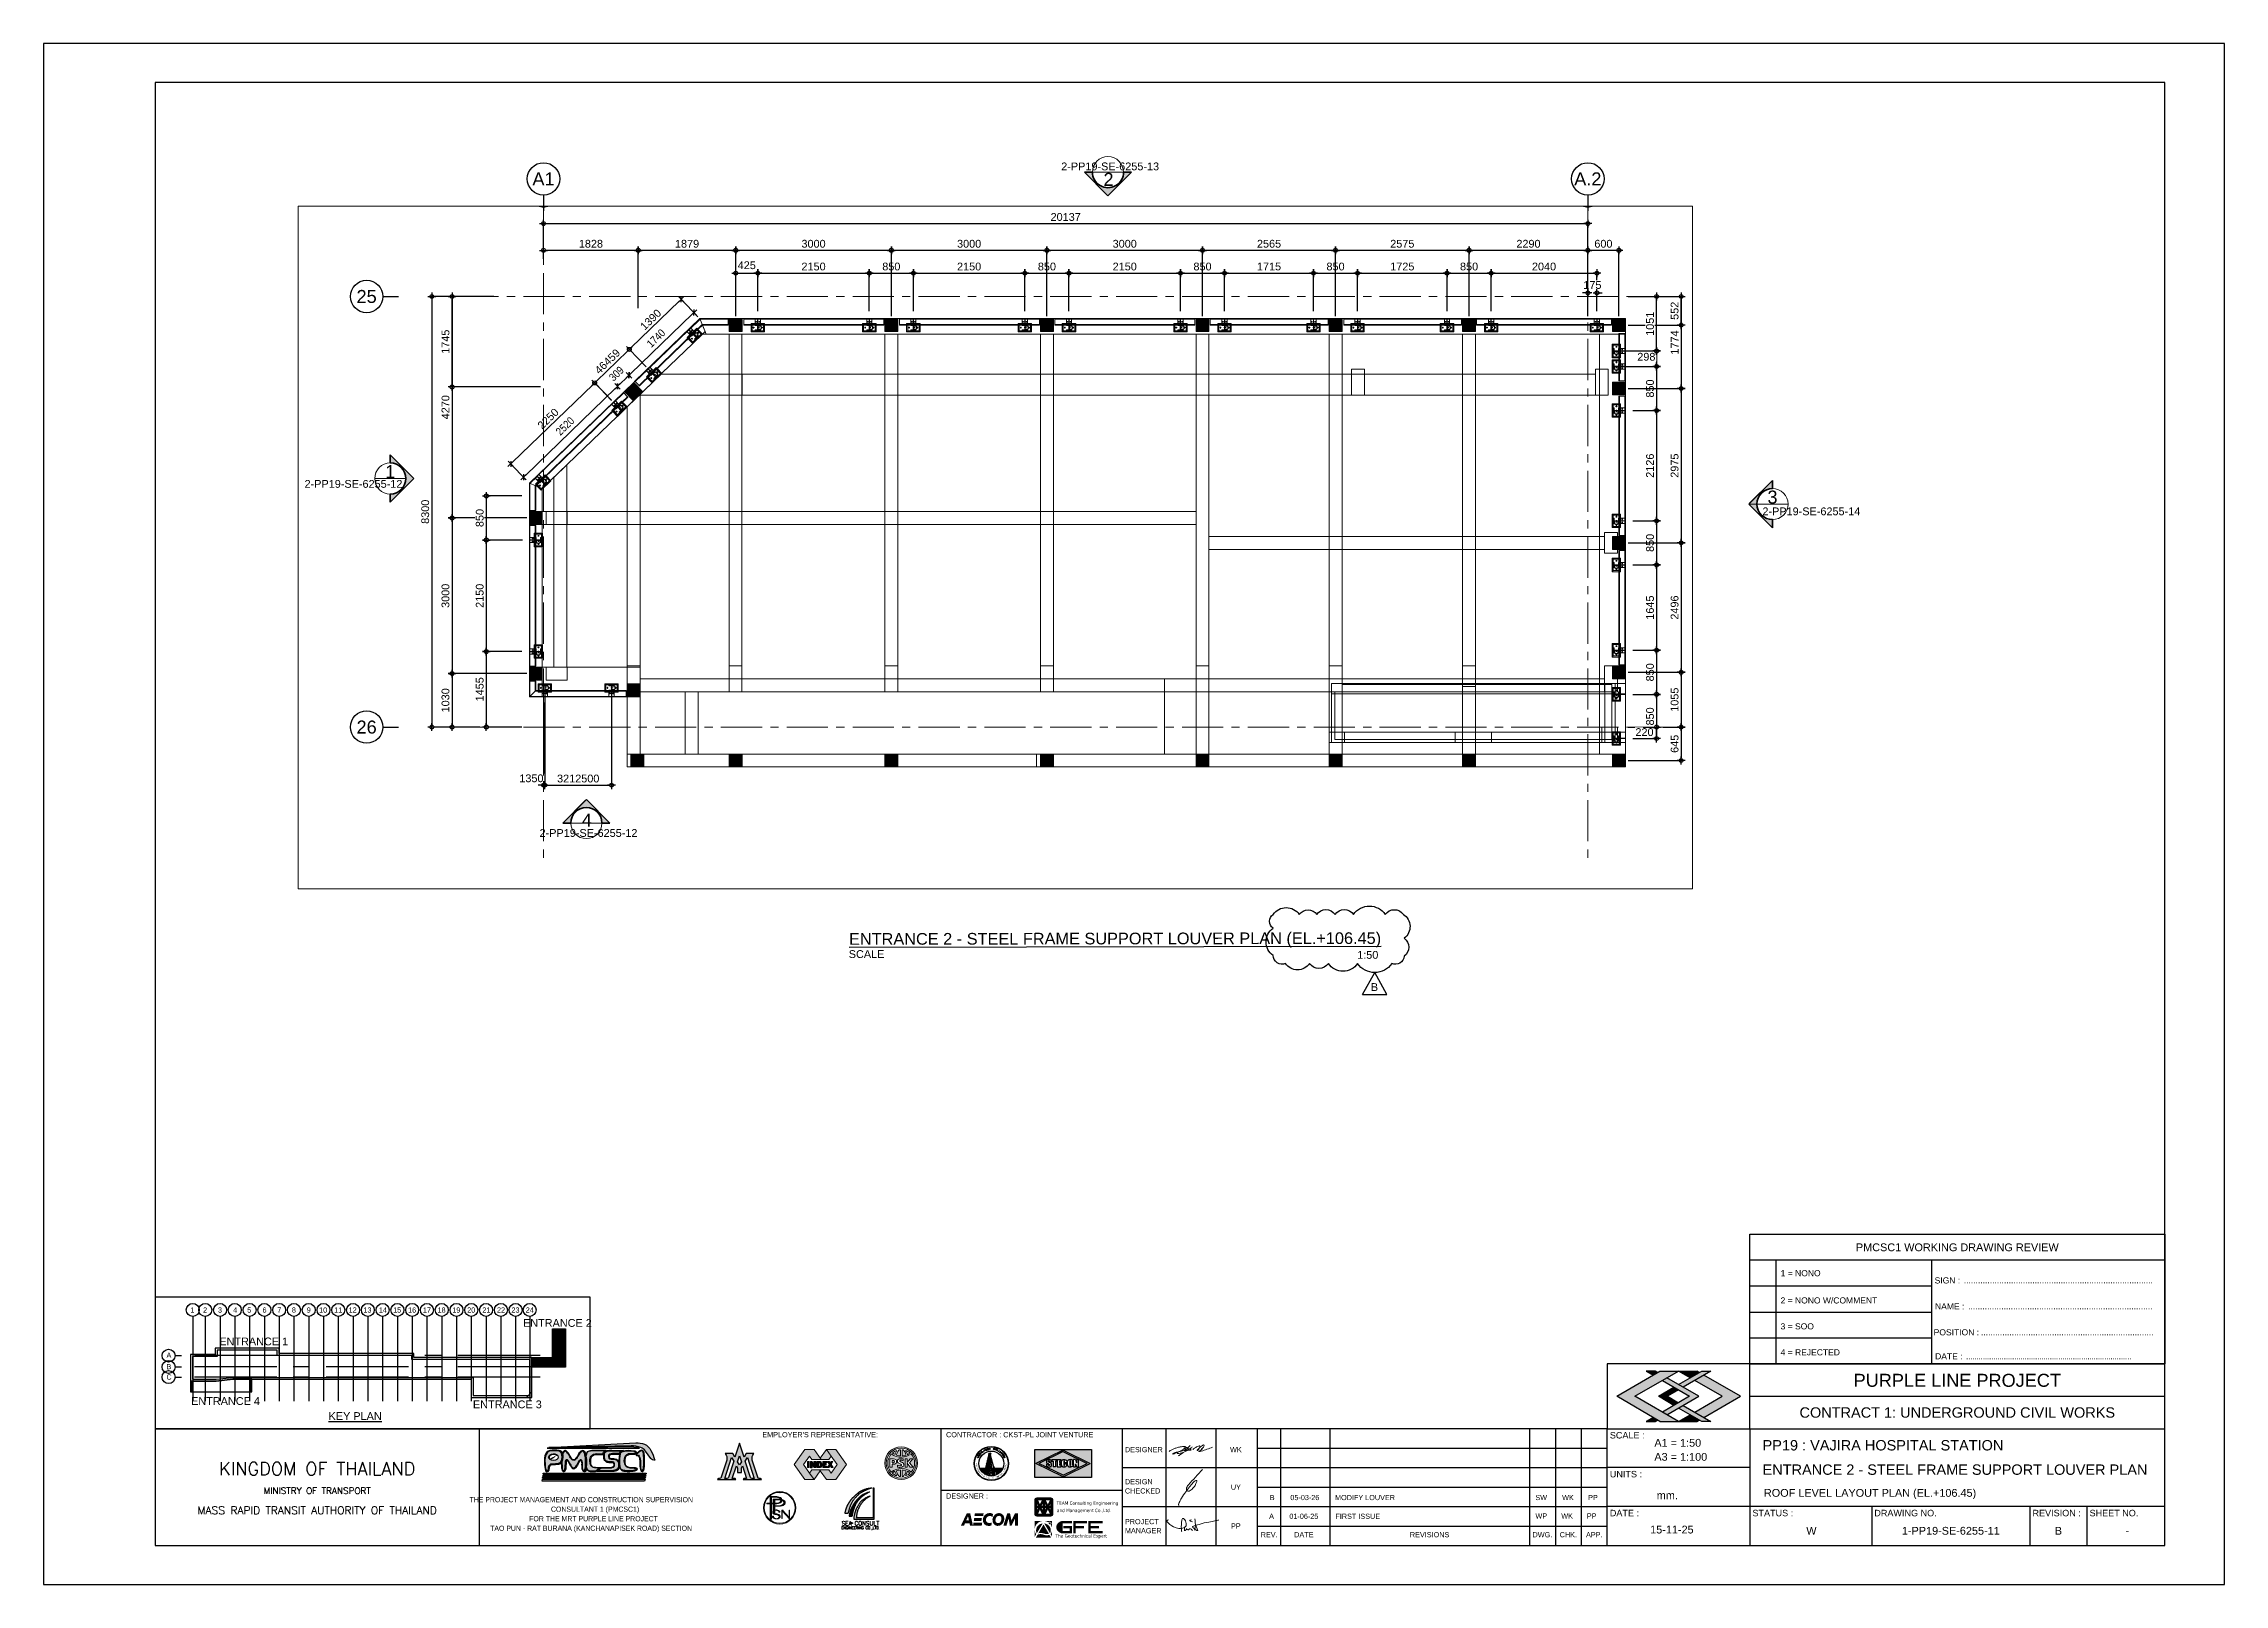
# Paper-space layout '1-PP19-SE-6255-11' of a CAD drawing. Header units: millimetres. Extents: x 0 to 841, y 0 to 594.
# The model-space entities are those that its viewports show. They can reach past a viewport. Long polylines and large blocks are cut down to what shows.
import ezdxf
from ezdxf.enums import TextEntityAlignment as Align

# ---------------------------------------------------------------- set-up
doc = ezdxf.new("R2010")
doc.units = ezdxf.units.MM
for name, pattern in [('CENTER', [50.8, 31.75, -6.35, 6.35, -6.35]), ('XKITLINE00', [0]), ('XKITLINE02', [4, 2, -2])]:
    doc.linetypes.add(name, pattern=pattern)
doc.layers.get('Defpoints').update_dxf_attribs({"color": 250})
for name, color, linetype in [('3', 7, 'Continuous'), ('CVA-E2-P-OR00-TBKA1D$0$CVA-E2-P-OR00-TBKA1$0$CVA010-FRAME-LINE_2', 2, 'Continuous'), ('CVA-E2-P-OR00-TBKA1D$0$CVA-E2-P-OR00-TBKA1$0$CVA010-FRAME-LOGO', 7, 'Continuous'), ('CVA-E2-P-OR00-TBKA1D$0$CVA-E2-P-OR00-TBKA1$0$CVT010-FRAME-LINE_1', 1, 'Continuous'), ('CVA-E2-P-OR00-TBKA1D$0$CVA-E2-P-OR00-TBKA1$0$CVT010-FRAME-LINE_10', 10, 'Continuous'), ('CVA-E2-P-OR00-TBKA1D$0$CVA-E2-P-OR00-TBKA1$0$CVT010-FRAME-LINE_2', 2, 'Continuous'), ('CVA-E2-P-OR00-TBKA1D$0$CVA-E2-P-OR00-TBKA1$0$CVT010-FRAME-LINE_3', 3, 'Continuous'), ('CVA-E2-P-OR00-TBKA1D$0$CVA-E2-P-OR00-TBKA1$0$CVT010-FRAME-LINE_7', 7, 'Continuous'), ('CVA-E2-P-OR00-TBKA1D$0$CVA-E2-P-OR00-TBKA1$0$CVT010-FRAME-LOGO', 1, 'Continuous'), ('CVA-E2-P-OR00-TBKA1D$0$CVA-E2-P-OR00-TBKA1$0$CVT010-FRAME-TEXT_4', 4, 'Continuous'), ('CVA-E2-P-OR00-TBKA1D$0$CVA-E2-P-OR00-TBKA1$0$CVT010-FRAME-TEXT_8', 8, 'Continuous'), ('CVA-E2-P-OR00-TBKA1D$0$CVA-E2-P-OR00-TBKA1$0$PSTEXT', 1, 'Continuous'), ('CVA-E2-P-OR00-TBKA1D$0$CVA-E2-P-OR00-TBKA1$0$Xref-Title Block$0$7', 7, 'Continuous'), ('CVA010-FRAME-LINE_5', 5, 'Continuous'), ('CVA010-FRAME-TEXT_3', 3, 'Continuous'), ('CVT010-FRAME-LINE_2', 2, 'Continuous'), ('CVT010-FRAME-LINE_3', 3, 'Continuous'), ('CVT040_T', 3, 'Continuous'), ('FRAME', 6, 'Continuous'), ('GUIDE WALL', 2, 'Continuous'), ('Keyplan', 1, 'Continuous'), ('PSTEXT', 1, 'Continuous'), ('S-DIM', 7, 'Continuous'), ('signature', 5, 'Continuous'), ('Stan-Dim', 5, 'Continuous')]:
    doc.layers.add(name, color=color, linetype=linetype)
for name, color, linetype, lineweight in [('Bolt', 1, 'Continuous', 0), ('Part', 2, 'Continuous', 0), ('S-GRID', 251, 'Continuous', 9), ('Z-040-M_ELEVATION-1', 180, 'Continuous', 9), ('Z-040-M_ELEVATION-2', 250, 'Continuous', 35), ('Z-040-M_ELEVATIONView _Elevation_ ENTRANCE 1 _ VB1 - ELEVATION 1_-1', 160, 'Continuous', 35), ('Z-040-M_ELEVATIONView _Elevation_ ENTRANCE 1 _ VB1 - ELEVATION 1_-2', 3, 'Continuous', 9), ('Z-040-M_ELEVATIONView _Elevation_ ENTRANCE 1 _ VB1 - ELEVATION 1_-3', 250, 'Continuous', 35), ('Z-040-M_ELEVATIONView _Elevation_ ENTRANCE 1 _ VB1 - ELEVATION 3_-1', 160, 'Continuous', 35), ('Z-040-M_ELEVATIONView _Elevation_ ENTRANCE 1 _ VB1 - ELEVATION 3_-2', 3, 'Continuous', 9), ('Z-040-M_ELEVATIONView _Elevation_ ENTRANCE 1 _ VB1 - ELEVATION 3_-3', 250, 'Continuous', 35), ('Z-040-M_ELEVATIONView _Elevation_ ENTRANCE 1 _ VB1 - ELEVATION 4_-1', 160, 'Continuous', 35), ('Z-040-M_ELEVATIONView _Elevation_ ENTRANCE 1 _ VB1 - ELEVATION 4_-2', 3, 'Continuous', 9), ('Z-040-M_ELEVATIONView _Elevation_ ENTRANCE 1 _ VB1 - ELEVATION 4_-3', 250, 'Continuous', 35), ('Z-230_A_LEVEL', 3, 'Continuous', 9)]:
    doc.layers.add(name, color=color, linetype=linetype, lineweight=lineweight)
doc.styles.add('Arial', font='arial.ttf')
doc.styles.add('ARIAL-PP19', font='arial.ttf')
doc.styles.add('Arial_2', font='arial.ttf', dxfattribs={"height": 3})
doc.styles.add('Arial_4', font='arial.ttf', dxfattribs={"height": 300})
doc.styles.add('Arial_5', font='arial.ttf', dxfattribs={"height": 250})
doc.styles.add('CKST2', font='romans.shx', dxfattribs={"width": 0.8, "height": 4})
doc.styles.add('CordiaSHX', font='cordia.shx', dxfattribs={"width": 0.85})
doc.styles.add('CVA-E2-P-OR00-TBKA1D$0$Arial', font='arial.ttf')
doc.styles.add('CVA-E2-P-OR00-TBKA1D$0$CVA-E2-P-OR00-TBKA1$0$A1-TITLE$0$ROMANT', font='romant.shx')
doc.styles.add('CVA-E2-P-OR00-TBKA1D$0$CVA-E2-P-OR00-TBKA1$0$Cordia2', font='cordia2.shx')
doc.styles.add('CVA-E2-P-OR00-TBKA1D$0$CVA-E2-P-OR00-TBKA1$0$TITLE1', font='tahoma.ttf')
doc.styles.add('ROMANS', font='arial.ttf', dxfattribs={"width": 0.85})
doc.styles.add('STYLE-STANDARD', font='SIMPLEX.SHX')
doc.dimstyles.new('Dim-Cen-Cen', dxfattribs={"dimtxt": 3, "dimasz": 1, "dimexe": 0, "dimexo": 1, "dimgap": 1, "dimtad": 1, "dimdec": 0, "dimzin": 1, "dimdsep": 46, "dimtxsty": 'ARIAL-PP19', "dimblk": 'CEN1', "dimcen": 0.09, "dimclrd": 1, "dimclre": 49, "dimclrt": 3, "dimadec": 0, "dimazin": 0, "dimtfac": 1, "dimtdec": 0, "dimtofl": 0, "dimtmove": 2, "dimatfit": 3, "dimfxl": 1, "dimtfill": 1, "dimtfillclr": 256, "dimtolj": 1, "dimtzin": 0, "dimarcsym": 1})
doc.dimstyles.new('Dim-Cen-End', dxfattribs={"dimtxt": 3, "dimasz": 1, "dimexe": 0, "dimexo": 1, "dimgap": 1, "dimtad": 1, "dimdec": 0, "dimzin": 1, "dimdsep": 46, "dimtxsty": 'ARIAL-PP19', "dimblk1": 'CEN1', "dimblk2": 'END', "dimsah": 1, "dimcen": 0.09, "dimclrd": 1, "dimclre": 49, "dimclrt": 3, "dimadec": 0, "dimazin": 0, "dimtfac": 1, "dimtdec": 0, "dimtofl": 0, "dimtmove": 2, "dimatfit": 3, "dimfxl": 1, "dimtfill": 1, "dimtfillclr": 256, "dimtolj": 1, "dimtzin": 0, "dimarcsym": 1})
doc.dimstyles.new('Dim-End', dxfattribs={"dimtxt": 3, "dimasz": 1, "dimexe": 0, "dimexo": 2.5, "dimgap": 1.5, "dimtad": 1, "dimdec": 0, "dimzin": 1, "dimdsep": 46, "dimtxsty": 'ROMANS', "dimblk": 'END', "dimcen": 0.09, "dimclrd": 1, "dimclre": 250, "dimclrt": 3, "dimadec": 0, "dimazin": 0, "dimtfac": 1, "dimtdec": 0, "dimtofl": 0, "dimtmove": 2, "dimatfit": 3, "dimfxl": 1, "dimtfill": 1, "dimtfillclr": 256, "dimtolj": 1, "dimtzin": 0, "dimarcsym": 0})
pattern_1 = [(45, (0, -24.561142), (-0.0176776695, 0.0176776695), [])]

psp = doc.layouts.new('1-PP19-SE-6255-11')

# ---------------------------------------------------------------- texts
at = {"layer": 'Z-040-M_ELEVATIONView _Elevation_ ENTRANCE 1 _ VB1 - ELEVATION 1_-2', "line_spacing_factor": 0.941778}
for s, insert, char_height, width, attachment_point, style in [('2-PP19-SE-6255-12', (100.6287025, 425.7693956), 2.999999941, 46.16530886, 1, 'Arial_4'), ('3', (666.7337103, 421.6929548), 4.9999999, 4.652344678, 2, 'Arial_5'), ('2-PP19-SE-6255-14', (662.8513675, 415.1809565), 2.999999941, 46.900199902, 1, 'Arial_4')]:
    psp.add_mtext(s, dxfattribs=dict(at, insert=insert, char_height=char_height, width=width, attachment_point=attachment_point, style=style))
at = {"layer": 'Z-040-M_ELEVATIONView _Elevation_ ENTRANCE 1 _ VB1 - ELEVATION 3_-2', "insert": (133.6795704, 431.5132773), "char_height": 4.9999999, "width": 4.652344678, "attachment_point": 2, "line_spacing_factor": 0.941778, "style": 'Arial_5'}
psp.add_mtext('1', dxfattribs=at)
at = {"layer": 'Z-040-M_ELEVATIONView _Elevation_ ENTRANCE 1 _ VB1 - ELEVATION 4_-2', "line_spacing_factor": 0.941778}
for s, insert, char_height, width, attachment_point, style in [('2-PP19-SE-6255-13', (411.3038516, 548.1699152), 2.999999941, 49.465258516, 2, 'Arial_4'), ('2', (410.6750479, 544.1590343), 4.9999999, 13.832560331, 2, 'Arial_5'), ('4', (209.50955, 292.1493479), 4.9999999, 13.832560331, 8, 'Arial_5'), ('2-PP19-SE-6255-12', (210.1383537, 288.1384669), 2.999999941, 46.16530886, 8, 'Arial_4')]:
    psp.add_mtext(s, dxfattribs=dict(at, insert=insert, char_height=char_height, width=width, attachment_point=attachment_point, style=style))
at = {"layer": 'Z-230_A_LEVEL', "style": 'Arial_2'}
for s, height, p in [('B', 3, (511.8427596, 228.7814967)), ('B', 2, (472.8561233, 32.4786638)), ('05-03-26', 2, (480.8028536, 32.4786638)), ('MODIFY LOUVER', 2, (498.0251434, 32.4786638)), ('SW', 2, (575.2868264, 32.4786638)), ('WK', 2, (585.5925238, 32.4786638)), ('PP', 2, (595.6278583, 32.4786638))]:
    psp.add_text(s, height=height, rotation=359.9999999997, dxfattribs=at).set_placement(p)

msp = doc.modelspace()

# ---------------------------------------------------------------- blocks, each defined once
blk = doc.blocks.new('CVA-E2-P-OR00-TBKA1D$0$CVA-E2-P-OR00-TBKA1$0$AECOM')
at = {"layer": 'CVA-E2-P-OR00-TBKA1D$0$CVA-E2-P-OR00-TBKA1$0$CVA010-FRAME-LOGO', "extrusion": (0, 0, -1)}
h = blk.add_hatch(color=7, dxfattribs=at)
h.paths.add_polyline_path([(13.3, -3.7), (15.1, 4.3), (17.3, 4.3), (21.1, -3.7), (19.1, -3.7), (18.4, -2.1), (15.5, -2.1), (15.2, -3.7)])
h.paths.add_polyline_path([(15.9, -0.3), (16.5, 2.4), (17.7, -0.3)], flags=16)
at = {"layer": 'CVA-E2-P-OR00-TBKA1D$0$CVA-E2-P-OR00-TBKA1$0$CVA010-FRAME-LOGO'}
blk.add_hatch(color=7, dxfattribs=at).paths.add_polyline_path([(-12.8, -0.6), (-12.5, 1.3), (-7.6, 1.3), (-7.9, -0.6)])
h = blk.add_hatch(color=7, dxfattribs=at)
edge = h.paths.add_edge_path()
edge.add_line((-1.5, -3.5), (-1.2, -1.6))
edge.add_spline(control_points=[(-1.2, -1.6), (-1.7, -1.9), (-2.5, -1.9), (-2.9, -1.9), (-4.2, -1.9), (-5, -1), (-5, 0.2), (-4.9, 1.6), (-3.9, 2.6), (-2.5, 2.6), (-1.9, 2.6), (-1.3, 2.4), (-0.8, 1.9)], knot_values=[0, 0, 0, 0, 0.25, 0.25, 0.25, 0.5, 0.5, 0.5, 0.75, 0.75, 0.75, 1, 1, 1, 1], degree=3, periodic=0)
edge.add_line((-0.8, 1.9), (-0.4, 3.8))
edge.add_spline(control_points=[(-0.4, 3.8), (-1.2, 4.3), (-1.8, 4.5), (-2.7, 4.5), (-5, 4.5), (-6.9, 2.6), (-7, 0.2), (-7, -2.2), (-5.5, -3.8), (-3.3, -3.8), (-2.9, -3.8), (-2, -3.8), (-1.5, -3.5)], knot_values=[0, 0, 0, 0, 0.25, 0.25, 0.25, 0.5, 0.5, 0.5, 0.75, 0.75, 0.75, 1, 1, 1, 1], degree=3, periodic=0)
h = blk.add_hatch(color=7, dxfattribs=at)
edge = h.paths.add_edge_path()
edge.add_spline(control_points=[(6.8, 0.2), (7.1, 2.6), (5.7, 4.3), (3.6, 4.5)], knot_values=[0, 0, 0, 0, 1, 1, 1, 1], degree=3, periodic=0)
edge.add_spline(control_points=[(3.6, 4.5), (1.4, 4.6), (-0.5, 2.8), (-0.8, 0.4)], knot_values=[0, 0, 0, 0, 1, 1, 1, 1], degree=3, periodic=0)
edge.add_spline(control_points=[(-0.8, 0.4), (-1, -1.9), (0.3, -3.6), (2.4, -3.8)], knot_values=[0, 0, 0, 0, 1, 1, 1, 1], degree=3, periodic=0)
edge.add_spline(control_points=[(2.4, -3.8), (4.6, -3.9), (6.6, -2.2), (6.8, 0.2)], knot_values=[0, 0, 0, 0, 1, 1, 1, 1], degree=3, periodic=0)
edge = h.paths.add_edge_path(flags=16)
edge.add_spline(control_points=[(4.9, 0.1), (4.6, -1.4), (3.6, -2.2), (2.5, -2), (1.4, -1.8), (0.9, -0.7), (1.2, 0.6), (1.5, 2), (2.6, 2.9), (3.7, 2.7), (4.7, 2.5), (5.2, 1.4), (4.9, 0.1)], knot_values=[0, 0, 0, 0, 0.25, 0.25, 0.25, 0.5, 0.5, 0.5, 0.75, 0.75, 0.75, 1, 1, 1, 1], degree=3, periodic=0)
at = {"layer": 'CVA-E2-P-OR00-TBKA1D$0$CVA-E2-P-OR00-TBKA1$0$CVA010-FRAME-LOGO', "extrusion": (0, 0, -1)}
blk.add_hatch(color=7, dxfattribs=at).paths.add_polyline_path([(-15.7, -3.7), (-15.6, 4.3), (-13.7, 4.3), (-11.4, -0.2), (-10.5, 4.3), (-8.7, 4.3), (-6.2, -3.7), (-8.2, -3.7), (-9.6, 1), (-10.4, -3.7), (-11.4, -3.7), (-13.8, 1), (-13.7, -3.7)])
at = {"layer": 'CVA-E2-P-OR00-TBKA1D$0$CVA-E2-P-OR00-TBKA1$0$CVA010-FRAME-LOGO', "color": 7}
for points in [[(-12.4, 2.5), (-6.7, 2.5), (-12.1, 4.3), (-6.5, 4.3)], [(-13.3, -3.7), (-7.7, -3.7), (-13, -1.8), (-7.4, -1.8)]]:
    blk.add_solid(points, dxfattribs=at)
blk = doc.blocks.new('CVA-E2-P-OR00-TBKA1D$0$CVA-E2-P-OR00-TBKA1$0$A$C4CF5538A')
at = {"linetype": 'Continuous', "lineweight": 0}
h = blk.add_hatch(color=2, dxfattribs=at)
h.paths.add_polyline_path([(-7.19, 4.02, 0.414214), (-8.08, 3.13), (-8.08, -3.13, 0.414214), (-7.19, -4.02), (-0.89, -4.02, 0.414214), (0, -3.13), (0, 3.13, 0.414214), (-0.89, 4.02)])
h.paths.add_polyline_path([(-4.41, 2.22), (-4.41, 0.3), (-5.35, 0.3)], flags=16)
h.paths.add_polyline_path([(-3.45, 3.13), (-1.16, 3.13), (-2.29, 0.73)], flags=16)
h.paths.add_polyline_path([(-7.19, 2.32), (-6.24, 0.3), (-7.19, 0.3)], flags=16)
h.paths.add_polyline_path([(-3.67, 2.22), (-2.73, 0.3), (-3.67, 0.3)], flags=16)
h.paths.add_polyline_path([(-5.35, -0.3), (-4.41, -0.3), (-4.41, -2.22)], flags=16)
h.paths.add_polyline_path([(-6.24, -0.3), (-7.19, -2.32), (-7.19, -0.3)], flags=16)
h.paths.add_polyline_path([(-3.67, -0.3), (-2.73, -0.3), (-3.67, -2.22)], flags=16)
h.paths.add_polyline_path([(-5.79, -0.73), (-4.62, -3.13), (-6.92, -3.13)], flags=16)
h.paths.add_polyline_path([(-0.89, 2.32), (-0.89, 0.3), (-1.84, 0.3)], flags=16)
h.paths.add_polyline_path([(-1.84, -0.3), (-0.89, -0.3), (-0.89, -2.32)], flags=16)
h.paths.add_polyline_path([(-2.29, -0.73), (-1.16, -3.13), (-3.45, -3.13)], flags=16)
h.paths.add_polyline_path([(-4.62, 3.13), (-6.92, 3.13), (-5.79, 0.73)], flags=16)
at = {"color": 174, "linetype": 'Continuous', "lineweight": 0}
blk.add_lwpolyline([(-7.19, 4.02), (-0.89, 4.02, -0.414214), (0, 3.13), (0, -3.13, -0.414214), (-0.89, -4.02), (-7.19, -4.02, -0.414214), (-8.08, -3.13), (-8.08, 3.13, -0.414214)], format="xyb", close=True, dxfattribs=at)
for points in [[(-7.19, 0.3), (-6.24, 0.3), (-7.19, 2.32)], [(-5.79, 0.73), (-4.62, 3.13), (-6.92, 3.13)], [(-4.41, 2.22), (-5.35, 0.3), (-4.41, 0.3)], [(-3.67, 2.22), (-2.73, 0.3), (-3.67, 0.3)], [(-2.29, 0.73), (-3.45, 3.13), (-1.16, 3.13)], [(-0.89, 0.3), (-1.84, 0.3), (-0.89, 2.32)], [(-7.19, -0.3), (-6.24, -0.3), (-7.19, -2.32)], [(-5.79, -0.73), (-4.62, -3.13), (-6.92, -3.13)], [(-4.41, -2.22), (-5.35, -0.3), (-4.41, -0.3)], [(-3.67, -2.22), (-2.73, -0.3), (-3.67, -0.3)], [(-2.29, -0.73), (-3.45, -3.13), (-1.16, -3.13)], [(-0.89, -0.3), (-1.84, -0.3), (-0.89, -2.32)]]:
    blk.add_lwpolyline(points, close=True, dxfattribs=at)
at = {"layer": 'CVA-E2-P-OR00-TBKA1D$0$CVA-E2-P-OR00-TBKA1$0$CVA010-FRAME-LINE_2', "color": 2, "style": 'CVA-E2-P-OR00-TBKA1D$0$CVA-E2-P-OR00-TBKA1$0$TITLE1'}
for s, p in [('TEAM Consulting Engineering', (1.61, 0.94)), ('and Management Co.,Ltd.', (1.74, -2.3))]:
    blk.add_text(s, height=1.5, dxfattribs=at).set_placement(p)
blk = doc.blocks.new('CVA-E2-P-OR00-TBKA1D$0$CVA-E2-P-OR00-TBKA1$0$Maa')
at = {"layer": 'CVA-E2-P-OR00-TBKA1D$0$CVA-E2-P-OR00-TBKA1$0$PSTEXT'}
h = blk.add_hatch(color=184, dxfattribs=at)
h.paths.add_polyline_path([(-4.04, 0, -0.323021), (-3.85, 0.2), (-3.61, 0.2, 0.333691), (-3.31, 0.43), (-2.34, 3.57, 0.272453), (-2.61, 4.73), (-1.24, 4.73), (-0.83, 4.06), (0, 6.64), (0.83, 4.06), (1.24, 4.73), (2.61, 4.73, 0.27553), (2.34, 3.56), (3.32, 0.41, 0.448404), (3.73, 0.19, -0.474796), (4.04, 0), (0.67, 0, -0.266623), (0.82, 0.2), (1.31, 0.2), (0.57, 2.52), (0.34, 2.12), (0.34, 1.27), (0, 1.27), (-0.34, 1.27), (-0.34, 2.12), (-0.57, 2.52), (-1.31, 0.2), (-0.82, 0.2), (-0.67, 0)])
h.paths.add_polyline_path([(0, 4.33), (0.34, 3.25), (0, 2.68), (-0.34, 3.25)], flags=16)
h.paths.add_polyline_path([(1.47, 4), (2.65, 0.2), (2.31, 0.2, -0.288454), (2.02, 0.37), (1.06, 3.33)], flags=16)
h.paths.add_polyline_path([(-1.06, 3.33), (-1.99, 0.46, -0.36379), (-2.29, 0.2), (-2.65, 0.2), (-1.47, 4)], flags=16)
at = {"layer": 'CVA-E2-P-OR00-TBKA1D$0$CVA-E2-P-OR00-TBKA1$0$PSTEXT', "color": 254}
for points in [[(0, 6.64), (-0.83, 4.06), (-1.24, 4.73), (-2.61, 4.73, -0.27553), (-2.34, 3.56), (-3.32, 0.41, -0.323082), (-3.62, 0.2), (-3.85, 0.2, 0.323021), (-4.04, 0), (-0.67, 0, 0.266623), (-0.82, 0.2), (-1.31, 0.2), (-0.57, 2.52), (-0.34, 2.12), (-0.34, 1.27), (0, 1.27), (0.34, 1.27), (0.34, 2.12), (0.57, 2.52), (1.31, 0.2), (0.82, 0.2, 0.266623), (0.67, 0), (4.04, 0, 0.323021), (3.85, 0.2), (3.62, 0.2, -0.323082), (3.32, 0.41), (2.34, 3.56, -0.27553), (2.61, 4.73), (1.24, 4.73), (0.83, 4.06), (0, 6.64)], [(-1.06, 3.33), (-2.02, 0.37, -0.288454), (-2.31, 0.2), (-2.65, 0.2), (-1.47, 4), (-1.06, 3.33)], [(1.47, 4), (2.65, 0.2), (2.31, 0.2, -0.288454), (2.02, 0.37), (1.06, 3.33), (1.47, 4)]]:
    blk.add_lwpolyline(points, format="xyb", close=True, dxfattribs=at)
blk.add_lwpolyline([(0.34, 3.25), (0, 2.68), (-0.34, 3.25), (0, 4.33), (0.34, 3.25)], close=True, dxfattribs=at)
blk = doc.blocks.new('CVA-E2-P-OR00-TBKA1$0$A$C6A3C1ABC')
h = blk.add_hatch(color=251)
h.dxf.hatch_style = 1
h.paths.add_polyline_path([(-66.5, 66.4), (-66.5, 0), (66.5, 0), (66.5, 66.4)])
h.paths.add_polyline_path([(0, 64.5), (64, 33.2), (0, 1.9), (-64, 33.2)], flags=16)
h.paths.add_polyline_path([(-36.4, 42), (-35.6, 42.2), (-35, 42.4), (-31.7, 42.4), (-31.2, 42.3), (-30.5, 42.1), (-29.7, 41.8), (-28.8, 41.2), (-28.2, 40.7), (-27.7, 40.2), (-27.4, 39.4), (-27.4, 39.2), (-27.4, 37.1), (-32.4, 37.1), (-32.4, 38.9), (-32.6, 39.2), (-32.8, 39.4), (-33.6, 39.4), (-33.8, 39.2), (-34, 38.9), (-34, 37.5), (-33.9, 37.1), (-33.4, 36.7), (-32.9, 36.4), (-31.9, 35.9), (-30.8, 35.3), (-29.7, 34.7), (-28.7, 34.1), (-27.9, 33.4), (-27.5, 32.7), (-27.2, 31.9), (-27, 31.2), (-27, 28.5), (-27.3, 27.8), (-27.6, 27.2), (-28.3, 26.5), (-28.8, 26.2), (-29.5, 25.8), (-30.4, 25.5), (-30.9, 25.4), (-34.4, 25.4), (-35.1, 25.4), (-35.9, 25.7), (-36.5, 25.9), (-37.1, 26.2), (-37.7, 26.7), (-38.1, 27.2), (-38.5, 27.6), (-38.7, 28.4), (-38.7, 31.6), (-33.9, 31.6), (-33.9, 28.9), (-33.9, 28.7), (-33.7, 28.5), (-33.5, 28.3), (-32.6, 28.3), (-32.4, 28.4), (-32.3, 28.6), (-32.2, 28.9), (-32.2, 30.7), (-32.3, 30.9), (-32.5, 31.2), (-32.8, 31.4), (-33.3, 31.8), (-33.7, 32), (-34.1, 32.3), (-35.2, 33), (-36.2, 33.5), (-37, 33.8), (-37.6, 34.3), (-38.1, 34.8), (-38.6, 35.5), (-38.8, 36), (-39, 36.3), (-39, 39.2), (-38.9, 39.4), (-38.5, 40.2), (-38.2, 40.8), (-37.8, 41.3), (-37.1, 41.6)], flags=0)
h.paths.add_polyline_path([(-26.2, 42.4), (-14.8, 42.4), (-14.8, 38.6), (-17.8, 38.6), (-17.8, 25.4), (-23.2, 25.4), (-23.2, 38.6), (-26.2, 38.6)], flags=0)
h.paths.add_polyline_path([(-13.8, 42.4), (-4.9, 42.4), (-4.9, 38.6), (-8.4, 38.6), (-8.4, 35.7), (-5.1, 35.7), (-5.1, 32.3), (-8.4, 32.3), (-8.4, 28.9), (-4.6, 28.9), (-4.6, 25.4), (-13.8, 25.4)], flags=0)
h.paths.add_polyline_path([(-3.1, 39.5), (-2.7, 40.3), (-2.3, 40.7), (-1.7, 41.3), (-1.1, 41.6), (-0.3, 42), (0.6, 42.3), (1.7, 42.4), (3.6, 42.4), (5.2, 42.1), (6.4, 41.7), (7.7, 40.9), (8.2, 40.3), (8.4, 40), (8.6, 39.5), (8.8, 39), (8.9, 38.5), (8.9, 37.9), (8.9, 37), (8.9, 35), (3.7, 35), (3.7, 38.6, 1), (1.9, 38.6), (1.9, 29.2, 1), (3.7, 29.2), (3.7, 32.3), (8.9, 32.3), (8.9, 30.7), (8.9, 29.8), (8.9, 29.2), (8.8, 28.7), (8.6, 28.2), (8.4, 27.7), (8.2, 27.4), (7.7, 26.8), (6.4, 26), (5.2, 25.6), (3.6, 25.4), (1.7, 25.4), (0.6, 25.4), (-0.3, 25.7), (-1.1, 25.9), (-1.7, 26.3), (-2.3, 26.8), (-2.7, 27.3), (-3.1, 28), (-3.4, 29), (-3.5, 29.8), (-3.5, 37.8), (-3.4, 38.5)], flags=0)
h.paths.add_polyline_path([(11, 39.5), (11.3, 40.3), (11.7, 40.7), (12.3, 41.3), (13, 41.6), (13.7, 42), (14.7, 42.3), (15.7, 42.4), (17.9, 42.4), (19, 42.3), (20, 42), (20.7, 41.6), (21.3, 41.3), (22, 40.7), (22.4, 40.3), (22.7, 39.5), (23, 38.5), (23.1, 37.8), (23.1, 29.8), (23, 29), (22.7, 28), (22.4, 27.3), (22, 26.8), (21.3, 26.3), (20.7, 25.9), (20, 25.7), (19, 25.4), (17.9, 25.4), (15.7, 25.4), (14.7, 25.4), (13.7, 25.7), (13, 25.9), (12.3, 26.3), (11.7, 26.8), (11.3, 27.3), (11, 28), (10.7, 29), (10.6, 29.8), (10.6, 37.8), (10.7, 38.5)], flags=0)
h.paths.add_polyline_path([(17.7, 38.6), (17.7, 29.2, -1), (16, 29.2), (16, 38.6, -1)], flags=0)
h.paths.add_polyline_path([(24.6, 42.4), (29, 42.4), (31.8, 34.6), (31.8, 42.4), (36.5, 42.4), (36.5, 25.4), (31.8, 25.4), (29.2, 32.7), (29.2, 25.4), (24.6, 25.4)], flags=0)
h = blk.add_hatch(color=251)
h.dxf.hatch_style = 1
h.paths.add_polyline_path([(56.6, 33.2), (0, 60.9), (-56.6, 33.2), (0, 5.5)])
h.paths.add_polyline_path([(36.5, 25.4), (31.8, 25.4), (29.2, 32.7), (29.2, 25.4), (24.6, 25.4), (24.6, 42.4), (29, 42.4), (31.8, 34.6), (31.8, 42.4), (36.5, 42.4)], flags=16)
h.paths.add_polyline_path([(23.1, 29.8), (23, 29), (22.7, 28), (22.4, 27.3), (22, 26.8), (21.3, 26.3), (20.7, 25.9), (20, 25.7), (19, 25.4), (17.9, 25.4), (15.7, 25.4), (14.7, 25.4), (13.7, 25.7), (13, 25.9), (12.3, 26.3), (11.7, 26.8), (11.3, 27.3), (11, 28), (10.7, 29), (10.6, 29.8), (10.6, 37.8), (10.7, 38.5), (11, 39.5), (11.3, 40.3), (11.7, 40.7), (12.3, 41.3), (13, 41.6), (13.7, 42), (14.7, 42.3), (15.7, 42.4), (17.9, 42.4), (19, 42.3), (20, 42), (20.7, 41.6), (21.3, 41.3), (22, 40.7), (22.4, 40.3), (22.7, 39.5), (23, 38.5), (23.1, 37.8)], flags=16)
h.paths.add_polyline_path([(17.7, 29.2, -1), (16, 29.2), (16, 38.6, -1), (17.7, 38.6)], flags=0)
h.paths.add_polyline_path([(8.9, 32.3), (8.9, 30.7), (8.9, 29.8), (8.9, 29.2), (8.8, 28.7), (8.6, 28.2), (8.4, 27.7), (8.2, 27.4), (7.7, 26.8), (6.4, 26), (5.2, 25.6), (3.6, 25.4), (1.7, 25.4), (0.6, 25.4), (-0.3, 25.7), (-1.1, 25.9), (-1.7, 26.3), (-2.3, 26.8), (-2.7, 27.3), (-3.1, 28), (-3.4, 29), (-3.5, 29.8), (-3.5, 37.8), (-3.4, 38.5), (-3.1, 39.5), (-2.7, 40.3), (-2.3, 40.7), (-1.7, 41.3), (-1.1, 41.6), (-0.3, 42), (0.6, 42.3), (1.7, 42.4), (3.6, 42.4), (5.2, 42.1), (6.4, 41.7), (7.7, 40.9), (8.2, 40.3), (8.4, 40), (8.6, 39.5), (8.8, 39), (8.9, 38.5), (8.9, 37.9), (8.9, 37), (8.9, 35), (3.7, 35), (3.7, 38.6, 1), (1.9, 38.6), (1.9, 29.2, 1), (3.7, 29.2), (3.7, 32.3)], flags=16)
h.paths.add_polyline_path([(-4.6, 28.9), (-4.6, 25.4), (-13.8, 25.4), (-13.8, 42.4), (-4.9, 42.4), (-4.9, 38.6), (-8.4, 38.6), (-8.4, 35.7), (-5.1, 35.7), (-5.1, 32.3), (-8.4, 32.3), (-8.4, 28.9)], flags=16)
h.paths.add_polyline_path([(-14.8, 38.6), (-17.8, 38.6), (-17.8, 25.4), (-23.2, 25.4), (-23.2, 38.6), (-26.2, 38.6), (-26.2, 42.4), (-14.8, 42.4)], flags=16)
h.paths.add_polyline_path([(-27, 31.2), (-27, 28.5), (-27.3, 27.8), (-27.6, 27.2), (-28.3, 26.5), (-28.8, 26.2), (-29.5, 25.8), (-30.4, 25.5), (-30.9, 25.4), (-34.4, 25.4), (-35.1, 25.4), (-35.9, 25.7), (-36.5, 25.9), (-37.1, 26.2), (-37.7, 26.7), (-38.1, 27.2), (-38.5, 27.6), (-38.7, 28.4), (-38.7, 31.6), (-33.9, 31.6), (-33.9, 28.9), (-33.9, 28.7), (-33.7, 28.5), (-33.5, 28.3), (-32.6, 28.3), (-32.4, 28.4), (-32.3, 28.6), (-32.2, 28.9), (-32.2, 30.7), (-32.3, 30.9), (-32.5, 31.2), (-32.8, 31.4), (-33.3, 31.8), (-33.7, 32), (-34.1, 32.3), (-35.2, 33), (-36.2, 33.5), (-37, 33.8), (-37.6, 34.3), (-38.1, 34.8), (-38.6, 35.5), (-38.8, 36), (-39, 36.3), (-39, 39.2), (-38.9, 39.4), (-38.5, 40.2), (-38.2, 40.8), (-37.8, 41.3), (-37.1, 41.6), (-36.4, 42), (-35.6, 42.2), (-35, 42.4), (-31.7, 42.4), (-31.2, 42.3), (-30.5, 42.1), (-29.7, 41.8), (-28.8, 41.2), (-28.2, 40.7), (-27.7, 40.2), (-27.4, 39.4), (-27.4, 39.2), (-27.4, 37.1), (-32.4, 37.1), (-32.4, 38.9), (-32.6, 39.2), (-32.8, 39.4), (-33.6, 39.4), (-33.8, 39.2), (-34, 38.9), (-34, 37.5), (-33.9, 37.1), (-33.4, 36.7), (-32.9, 36.4), (-31.9, 35.9), (-30.8, 35.3), (-29.7, 34.7), (-28.7, 34.1), (-27.9, 33.4), (-27.5, 32.7), (-27.2, 31.9)], flags=16)
h = blk.add_hatch(color=251)
h.dxf.hatch_style = 1
h.paths.add_polyline_path([(17.7, 38.6, 1), (16, 38.6), (16, 29.2, 1), (17.7, 29.2)])
at = {"color": 1}
for p, q in [((0, 64.5), (-64, 33.2)), ((0.5, 61.2), (-56.6, 33.2)), ((-0.5, 61.2), (56.6, 33.2)), ((0, 64.5), (64, 33.2)), ((0, 1.9), (-64, 33.2)), ((0, 5.5), (-56.6, 33.2)), ((-26.2, 42.4), (-14.8, 42.4)), ((-26.2, 42.4), (-26.2, 38.6)), ((-26.2, 38.6), (-23.2, 38.6)), ((-23.2, 38.6), (-23.2, 25.4)), ((-17.8, 25.4), (-23.2, 25.4)), ((-14.8, 38.6), (-17.8, 38.6)), ((-17.8, 38.6), (-17.8, 25.4)), ((-14.8, 42.4), (-14.8, 38.6)), ((-13.8, 42.4), (-4.9, 42.4)), ((-13.8, 42.4), (-13.8, 25.4)), ((-13.8, 25.4), (-4.6, 25.4)), ((-4.9, 38.6), (-8.4, 38.6)), ((-8.4, 38.6), (-8.4, 35.7)), ((-8.4, 35.7), (-5.1, 35.7)), ((-8.4, 32.3), (-8.4, 28.9)), ((-5.1, 32.3), (-8.4, 32.3)), ((-4.6, 28.9), (-8.4, 28.9)), ((-5.1, 35.7), (-5.1, 32.3)), ((-4.9, 42.4), (-4.9, 38.6)), ((-4.6, 25.4), (-4.6, 28.9)), ((-3.5, 37.8), (-3.4, 38.5)), ((-3.5, 29.8), (-3.5, 37.8)), ((-3.5, 29.8), (-3.4, 29)), ((-3.4, 38.5), (-3.1, 39.5)), ((-3.4, 29), (-3.1, 28)), ((-3.1, 39.5), (-2.7, 40.3)), ((-3.1, 28), (-2.7, 27.3)), ((-2.7, 40.3), (-2.3, 40.7)), ((-2.7, 27.3), (-2.3, 26.8)), ((-2.3, 40.7), (-1.7, 41.3)), ((-2.3, 26.8), (-1.7, 26.3)), ((-1.7, 41.3), (-1.1, 41.6)), ((-1.7, 26.3), (-1.1, 25.9)), ((-1.1, 41.6), (-0.3, 42)), ((-1.1, 25.9), (-0.3, 25.7)), ((-0.3, 42), (0.6, 42.3)), ((-0.3, 25.7), (0.6, 25.4)), ((0, 1.9), (64, 33.2)), ((0, 5.5), (56.6, 33.2)), ((0.6, 42.3), (1.7, 42.4)), ((0.6, 25.4), (1.7, 25.4)), ((1.7, 42.4), (3.6, 42.4)), ((1.7, 25.4), (3.6, 25.4)), ((1.9, 38.6), (1.9, 29.2)), ((3.6, 42.4), (5.2, 42.1)), ((3.6, 25.4), (5.2, 25.6)), ((3.7, 35), (3.7, 38.6)), ((8.9, 35), (3.7, 35)), ((8.9, 32.3), (3.7, 32.3)), ((3.7, 32.3), (3.7, 29.2)), ((5.2, 42.1), (6.4, 41.7)), ((5.2, 25.6), (6.4, 26)), ((6.4, 41.7), (7.7, 40.9)), ((6.4, 26), (7.7, 26.8)), ((7.7, 40.9), (8.2, 40.3)), ((7.7, 26.8), (8.2, 27.4)), ((8.2, 40.3), (8.4, 40)), ((8.2, 27.4), (8.4, 27.7)), ((8.4, 40), (8.6, 39.5)), ((8.4, 27.7), (8.6, 28.2)), ((8.6, 39.5), (8.8, 39)), ((8.6, 28.2), (8.8, 28.7)), ((8.8, 39), (8.9, 38.5)), ((8.8, 28.7), (8.9, 29.2)), ((8.9, 38.5), (8.9, 37.9)), ((8.9, 37.9), (8.9, 37)), ((8.9, 37), (8.9, 35)), ((8.9, 30.7), (8.9, 32.3)), ((8.9, 29.8), (8.9, 30.7)), ((8.9, 29.2), (8.9, 29.8)), ((10.6, 37.8), (10.7, 38.5)), ((10.6, 29.8), (10.6, 37.8)), ((10.6, 29.8), (10.7, 29)), ((10.7, 38.5), (11, 39.5)), ((10.7, 29), (11, 28)), ((11, 39.5), (11.3, 40.3)), ((11, 28), (11.3, 27.3)), ((11.3, 40.3), (11.7, 40.7)), ((11.3, 27.3), (11.7, 26.8)), ((11.7, 40.7), (12.3, 41.3)), ((11.7, 26.8), (12.3, 26.3)), ((12.3, 41.3), (13, 41.6)), ((12.3, 26.3), (13, 25.9)), ((13, 41.6), (13.7, 42)), ((13, 25.9), (13.7, 25.7)), ((13.7, 42), (14.7, 42.3)), ((13.7, 25.7), (14.7, 25.4)), ((14.7, 42.3), (15.7, 42.4)), ((14.7, 25.4), (15.7, 25.4)), ((15.7, 42.4), (17.9, 42.4)), ((15.7, 25.4), (17.9, 25.4)), ((16, 38.6), (16, 29.2)), ((17.7, 29.2), (17.7, 38.6)), ((17.7, 38.6), (17.7, 29.2)), ((19, 42.3), (17.9, 42.4)), ((19, 25.4), (17.9, 25.4)), ((20, 42), (19, 42.3)), ((20, 25.7), (19, 25.4)), ((20.7, 41.6), (20, 42)), ((20.7, 25.9), (20, 25.7)), ((21.3, 41.3), (20.7, 41.6)), ((21.3, 26.3), (20.7, 25.9)), ((22, 40.7), (21.3, 41.3)), ((22, 26.8), (21.3, 26.3)), ((22.4, 40.3), (22, 40.7)), ((22.4, 27.3), (22, 26.8)), ((22.7, 39.5), (22.4, 40.3)), ((22.7, 28), (22.4, 27.3)), ((23, 38.5), (22.7, 39.5)), ((23, 29), (22.7, 28)), ((23.1, 37.8), (23, 38.5)), ((23.1, 29.8), (23, 29)), ((23.1, 29.8), (23.1, 37.8)), ((24.6, 25.4), (24.6, 42.4)), ((29, 42.4), (24.6, 42.4)), ((24.6, 25.4), (29.2, 25.4)), ((29, 42.4), (31.8, 34.6)), ((29.2, 25.4), (29.2, 32.7)), ((29.2, 32.7), (31.8, 25.4)), ((36.5, 42.4), (31.8, 42.4)), ((31.8, 42.4), (31.8, 34.6)), ((31.8, 25.4), (36.5, 25.4)), ((36.5, 25.4), (36.5, 42.4))]:
    blk.add_line(p, q, dxfattribs=at)
at = {"color": 253}
blk.add_lwpolyline([(-66.5, 66.4), (66.5, 66.4), (66.5, 0), (-66.5, 0)], close=True, dxfattribs=at)
at = {"color": 1}
for points in [[(-35, 42.4), (-35.6, 42.2), (-36.4, 42), (-37.1, 41.6), (-37.8, 41.3), (-38.2, 40.8), (-38.5, 40.2), (-38.9, 39.4), (-39, 39.2), (-39, 36.3), (-38.8, 36), (-38.6, 35.5), (-38.1, 34.8), (-37.6, 34.3), (-37, 33.8), (-36.2, 33.5), (-35.2, 33), (-34.1, 32.3), (-33.7, 32), (-33.3, 31.8), (-32.8, 31.4), (-32.5, 31.2), (-32.3, 30.9), (-32.2, 30.7), (-32.2, 28.9), (-32.3, 28.6), (-32.4, 28.4), (-32.6, 28.3), (-33.5, 28.3), (-33.7, 28.5), (-33.9, 28.7), (-33.9, 28.9), (-33.9, 31.6), (-38.7, 31.6), (-38.7, 28.4), (-38.5, 27.6), (-38.1, 27.2), (-37.7, 26.7), (-37.1, 26.2), (-36.5, 25.9), (-35.9, 25.7), (-35.1, 25.4), (-34.4, 25.4), (-30.9, 25.4), (-30.4, 25.5), (-29.5, 25.8), (-28.8, 26.2), (-28.3, 26.5), (-27.6, 27.2), (-27.3, 27.8), (-27, 28.5), (-27, 31.2), (-27.2, 31.9), (-27.5, 32.7), (-27.9, 33.4), (-28.7, 34.1), (-29.7, 34.7), (-30.8, 35.3), (-31.9, 35.9), (-32.9, 36.4), (-33.4, 36.7), (-33.9, 37.1), (-34, 37.5), (-34, 38.9), (-33.8, 39.2), (-33.6, 39.4), (-32.8, 39.4), (-32.6, 39.2), (-32.4, 38.9), (-32.4, 37.1), (-27.4, 37.1), (-27.4, 39.2)], [(-35, 42.4), (-31.7, 42.4), (-31.2, 42.3), (-30.5, 42.1), (-29.7, 41.8), (-28.8, 41.2), (-28.2, 40.7), (-27.7, 40.2), (-27.4, 39.4), (-27.4, 39.2)]]:
    blk.add_lwpolyline(points, dxfattribs=at)
for centre, start, end in [((2.8, 38.6), 0, 180), ((2.8, 29.2), 180, 0), ((16.8, 38.6), 0, 180), ((16.8, 29.2), 180, 0)]:
    blk.add_arc(centre, 0.888, start, end, dxfattribs=at)
blk = doc.blocks.new('T-SEA')
at = {"layer": 'PSTEXT'}
for points in [[(9.48, 12.71), (9.68, 12.8), (9.9, 12.9), (10.14, 12.99), (10.42, 13.1), (10.75, 13.21), (11.14, 13.32), (11.59, 13.45), (12.12, 13.59), (11.79, 13.57), (11.48, 13.55), (11.2, 13.52), (10.94, 13.49), (10.71, 13.45), (10.5, 13.4), (10.3, 13.36), (10.12, 13.31), (9.94, 13.26), (9.78, 13.22), (9.62, 13.17), (9.47, 13.12), (9.32, 13.08), (9.18, 13.03), (9.04, 12.98), (8.9, 12.93), (8.77, 12.87), (8.63, 12.81), (8.5, 12.76), (8.37, 12.69), (8.24, 12.63), (8.11, 12.57), (7.98, 12.5), (7.86, 12.43), (7.74, 12.36), (7.63, 12.28), (7.52, 12.21), (7.41, 12.13), (7.3, 12.06), (7.19, 11.98), (7.08, 11.89), (6.97, 11.81), (6.86, 11.72), (6.75, 11.63), (6.63, 11.54), (6.52, 11.44), (6.4, 11.35), (6.28, 11.25), (6.16, 11.14), (6.04, 11.04), (5.91, 10.93), (5.79, 10.81), (5.66, 10.7), (5.54, 10.58), (5.42, 10.47), (5.3, 10.35), (5.18, 10.24), (5.07, 10.13), (4.97, 10.02), (4.87, 9.92), (4.77, 9.82), (4.68, 9.72), (4.59, 9.62), (4.51, 9.51), (4.42, 9.41), (4.34, 9.3), (4.26, 9.19), (4.17, 9.07), (4.09, 8.96), (4.01, 8.84), (3.93, 8.71), (3.85, 8.59), (3.77, 8.47), (3.69, 8.35), (3.61, 8.23), (3.54, 8.11), (3.46, 7.99), (3.39, 7.87), (3.32, 7.75), (3.25, 7.63), (3.18, 7.5), (3.11, 7.38), (3.05, 7.25), (2.98, 7.12), (2.92, 6.98), (2.86, 6.84), (2.81, 6.69), (2.75, 6.54), (2.69, 6.38), (2.63, 6.21), (2.57, 6.04), (2.51, 5.85), (2.45, 5.66), (2.38, 5.45), (2.32, 5.23), (2.26, 5.01), (2.21, 4.76), (2.15, 4.51), (3.35, 4.51), (3.35, 4.54), (3.38, 4.63), (3.41, 4.78), (3.46, 4.96), (3.51, 5.17), (3.57, 5.4), (3.63, 5.63), (3.7, 5.85), (3.76, 6.07), (3.82, 6.26), (3.89, 6.45), (3.95, 6.62), (4.01, 6.78), (4.07, 6.94), (4.13, 7.1), (4.2, 7.25), (4.26, 7.4), (4.33, 7.55), (4.39, 7.69), (4.46, 7.84), (4.53, 7.99), (4.6, 8.13), (4.68, 8.27), (4.75, 8.41), (4.83, 8.55), (4.91, 8.69), (5, 8.82), (5.09, 8.96), (5.18, 9.1), (5.29, 9.25), (5.4, 9.4), (5.53, 9.56), (5.66, 9.73), (5.81, 9.9), (5.96, 10.08), (6.12, 10.25), (6.29, 10.43), (6.46, 10.61), (6.63, 10.78), (6.8, 10.95), (6.97, 11.1), (7.13, 11.25), (7.3, 11.39), (7.46, 11.52), (7.62, 11.65), (7.78, 11.76), (7.95, 11.88), (8.11, 11.98), (8.27, 12.08), (8.43, 12.18), (8.59, 12.27), (8.76, 12.36), (8.93, 12.45), (9.11, 12.54), (9.29, 12.62)], [(9.22, 11.09), (9.46, 11.24), (9.73, 11.41), (10.04, 11.58), (10.4, 11.77), (10.81, 11.97), (11.3, 12.19), (11.02, 12.13), (10.75, 12.07), (10.49, 11.99), (10.23, 11.91), (9.98, 11.81), (9.75, 11.72), (9.52, 11.62), (9.31, 11.52), (9.11, 11.43), (8.92, 11.33), (8.74, 11.24), (8.57, 11.14), (8.41, 11.04), (8.25, 10.93), (8.08, 10.81), (7.92, 10.67), (7.75, 10.53), (7.57, 10.38), (7.4, 10.22), (7.23, 10.05), (7.06, 9.89), (6.9, 9.72), (6.74, 9.56), (6.6, 9.41), (6.47, 9.26), (6.35, 9.12), (6.24, 8.99), (6.13, 8.86), (6.04, 8.74), (5.94, 8.61), (5.85, 8.49), (5.76, 8.36), (5.67, 8.23), (5.58, 8.09), (5.49, 7.95), (5.4, 7.81), (5.31, 7.67), (5.21, 7.52), (5.12, 7.36), (5.03, 7.21), (4.94, 7.05), (4.84, 6.89), (4.75, 6.72), (4.67, 6.56), (4.58, 6.39), (4.5, 6.22), (4.42, 6.05), (4.35, 5.88), (4.28, 5.71), (4.21, 5.55), (4.15, 5.38), (4.1, 5.21), (4.05, 5.05), (4, 4.88), (3.96, 4.72), (3.92, 4.55), (3.89, 4.39), (3.86, 4.23), (3.83, 4.07), (3.81, 3.92), (3.79, 3.76), (3.78, 3.62), (3.78, 3.47), (3.78, 3.33), (4.76, 3.33), (4.77, 3.36), (4.77, 3.39), (4.78, 3.44), (4.79, 3.5), (4.8, 3.58), (4.81, 3.67), (4.83, 3.78), (4.85, 3.9), (4.88, 4.04), (4.91, 4.19), (4.94, 4.35), (4.98, 4.52), (5.02, 4.7), (5.07, 4.88), (5.12, 5.06), (5.17, 5.25), (5.22, 5.44), (5.28, 5.63), (5.35, 5.81), (5.41, 5.99), (5.48, 6.17), (5.54, 6.35), (5.61, 6.52), (5.67, 6.69), (5.74, 6.86), (5.81, 7.02), (5.87, 7.18), (5.94, 7.34), (6.02, 7.51), (6.1, 7.67), (6.19, 7.84), (6.29, 8.01), (6.4, 8.18), (6.51, 8.36), (6.64, 8.55), (6.77, 8.73), (6.91, 8.92), (7.06, 9.1), (7.21, 9.29), (7.37, 9.47), (7.53, 9.64), (7.7, 9.82), (7.87, 9.98), (8.05, 10.15), (8.23, 10.31), (8.41, 10.47), (8.6, 10.63), (8.8, 10.78), (9, 10.93)], [(7.74, 7.31), (7.84, 7.47), (7.94, 7.62), (8.05, 7.78), (8.15, 7.92), (8.26, 8.07), (8.36, 8.21), (8.47, 8.34), (8.57, 8.47), (8.68, 8.59), (8.78, 8.71), (8.88, 8.82), (8.99, 8.93), (9.1, 9.05), (9.22, 9.16), (9.34, 9.28), (9.48, 9.4), (9.63, 9.53), (9.8, 9.67), (9.99, 9.81), (10.21, 9.96), (10.46, 10.12), (10.75, 10.29), (11.07, 10.46), (11.45, 10.65), (11.2, 10.6), (10.97, 10.54), (10.75, 10.47), (10.55, 10.39), (10.35, 10.3), (10.15, 10.21), (9.97, 10.12), (9.79, 10.02), (9.61, 9.92), (9.44, 9.82), (9.28, 9.71), (9.12, 9.61), (8.97, 9.5), (8.82, 9.39), (8.67, 9.28), (8.53, 9.17), (8.4, 9.06), (8.27, 8.94), (8.14, 8.82), (8.02, 8.7), (7.91, 8.57), (7.79, 8.44), (7.68, 8.3), (7.57, 8.16), (7.47, 8.02), (7.36, 7.87), (7.26, 7.71), (7.16, 7.55), (7.06, 7.39), (6.97, 7.23), (6.87, 7.07), (6.78, 6.91), (6.69, 6.75), (6.6, 6.59), (6.51, 6.43), (6.42, 6.27), (6.34, 6.11), (6.26, 5.95), (6.19, 5.78), (6.12, 5.61), (6.05, 5.43), (5.99, 5.25), (5.93, 5.06), (5.87, 4.87), (5.82, 4.67), (5.77, 4.47), (5.72, 4.26), (5.67, 4.04), (5.61, 3.82), (5.57, 3.59), (5.52, 3.36), (5.48, 3.13), (5.44, 2.91), (5.41, 2.69), (5.39, 2.48), (5.38, 2.29), (12.92, 2.29), (12.92, 13.62), (12.52, 13.62), (12.52, 2.83), (6.35, 2.83), (6.37, 3.06), (6.39, 3.3), (6.42, 3.54), (6.46, 3.78), (6.49, 4.01), (6.54, 4.24), (6.58, 4.46), (6.63, 4.67), (6.68, 4.87), (6.73, 5.05), (6.78, 5.23), (6.84, 5.4), (6.9, 5.56), (6.96, 5.72), (7.02, 5.87), (7.09, 6.03), (7.16, 6.19), (7.23, 6.35), (7.31, 6.51), (7.39, 6.67), (7.47, 6.83), (7.56, 6.99), (7.65, 7.15)]]:
    blk.add_hatch(color=114, dxfattribs=at).paths.add_polyline_path(points)
at = {"layer": 'FRAME', "color": 2, "linetype": 'Continuous'}
blk.add_lwpolyline([(5.07, 0.88), (4.4, 0.6), (4.4, 1.15)], close=True, dxfattribs=at)
at = {"layer": 'PSTEXT', "color": 114}
for points in [[(12.12, 13.59), (11.79, 13.57), (11.48, 13.55), (11.2, 13.52), (10.94, 13.49), (10.71, 13.45), (10.5, 13.4), (10.3, 13.36), (10.12, 13.31), (9.94, 13.26), (9.78, 13.22), (9.62, 13.17), (9.47, 13.12), (9.32, 13.08), (9.18, 13.03), (9.04, 12.98), (8.9, 12.93), (8.77, 12.87), (8.63, 12.81), (8.5, 12.76), (8.37, 12.69), (8.24, 12.63), (8.11, 12.57), (7.98, 12.5), (7.86, 12.43), (7.74, 12.36), (7.63, 12.28), (7.52, 12.21), (7.41, 12.13), (7.3, 12.06), (7.19, 11.98), (7.08, 11.89), (6.97, 11.81), (6.86, 11.72), (6.75, 11.63), (6.63, 11.54), (6.52, 11.44), (6.4, 11.35), (6.28, 11.25), (6.16, 11.14), (6.04, 11.04), (5.91, 10.93), (5.79, 10.81), (5.66, 10.7), (5.54, 10.58), (5.42, 10.47), (5.3, 10.35), (5.18, 10.24), (5.07, 10.13), (4.97, 10.02), (4.87, 9.92), (4.77, 9.82), (4.68, 9.72), (4.59, 9.62), (4.51, 9.51), (4.42, 9.41), (4.34, 9.3), (4.26, 9.19), (4.17, 9.07), (4.09, 8.96), (4.01, 8.84), (3.93, 8.71), (3.85, 8.59), (3.77, 8.47), (3.69, 8.35), (3.61, 8.23), (3.54, 8.11), (3.46, 7.99), (3.39, 7.87), (3.32, 7.75), (3.25, 7.63), (3.18, 7.5), (3.11, 7.38), (3.05, 7.25), (2.98, 7.12), (2.92, 6.98), (2.86, 6.84), (2.81, 6.69), (2.75, 6.54), (2.69, 6.38), (2.63, 6.21), (2.57, 6.04), (2.51, 5.85), (2.45, 5.66), (2.38, 5.45), (2.32, 5.23), (2.26, 5.01), (2.21, 4.76), (2.15, 4.51)], [(12.12, 13.59), (11.59, 13.45), (11.14, 13.32), (10.75, 13.21), (10.42, 13.1), (10.14, 12.99), (9.9, 12.9), (9.68, 12.8), (9.48, 12.71), (9.29, 12.62), (9.11, 12.54), (8.93, 12.45), (8.76, 12.36), (8.59, 12.27), (8.43, 12.18), (8.27, 12.08), (8.11, 11.98), (7.95, 11.88), (7.78, 11.76), (7.62, 11.65), (7.46, 11.52), (7.3, 11.39), (7.13, 11.25), (6.97, 11.1), (6.8, 10.95), (6.63, 10.78), (6.46, 10.61), (6.29, 10.43), (6.12, 10.25), (5.96, 10.08), (5.81, 9.9), (5.66, 9.73), (5.53, 9.56), (5.4, 9.4), (5.29, 9.25), (5.18, 9.1), (5.09, 8.96), (5, 8.82), (4.91, 8.69), (4.83, 8.55), (4.75, 8.41), (4.68, 8.27), (4.6, 8.13), (4.53, 7.99), (4.46, 7.84), (4.39, 7.69), (4.33, 7.55), (4.26, 7.4), (4.2, 7.25), (4.13, 7.1), (4.07, 6.94), (4.01, 6.78), (3.95, 6.62), (3.89, 6.45), (3.82, 6.26), (3.76, 6.07), (3.7, 5.85), (3.63, 5.63), (3.57, 5.4), (3.51, 5.17), (3.46, 4.96), (3.41, 4.78), (3.38, 4.63), (3.35, 4.54), (3.35, 4.51)], [(11.3, 12.19), (11.02, 12.13), (10.75, 12.07), (10.49, 11.99), (10.23, 11.91), (9.98, 11.81), (9.75, 11.72), (9.52, 11.62), (9.31, 11.52), (9.11, 11.43), (8.92, 11.33), (8.74, 11.24), (8.57, 11.14), (8.41, 11.04), (8.25, 10.93), (8.08, 10.81), (7.92, 10.67), (7.75, 10.53), (7.57, 10.38), (7.4, 10.22), (7.23, 10.05), (7.06, 9.89), (6.9, 9.72), (6.74, 9.56), (6.6, 9.41), (6.47, 9.26), (6.35, 9.12), (6.24, 8.99), (6.13, 8.86), (6.04, 8.74), (5.94, 8.61), (5.85, 8.49), (5.76, 8.36), (5.67, 8.23), (5.58, 8.09), (5.49, 7.95), (5.4, 7.81), (5.31, 7.67), (5.21, 7.52), (5.12, 7.36), (5.03, 7.21), (4.94, 7.05), (4.84, 6.89), (4.75, 6.72), (4.67, 6.56), (4.58, 6.39), (4.5, 6.22), (4.42, 6.05), (4.35, 5.88), (4.28, 5.71), (4.21, 5.55), (4.15, 5.38), (4.1, 5.21), (4.05, 5.05), (4, 4.88), (3.96, 4.72), (3.92, 4.55), (3.89, 4.39), (3.86, 4.23), (3.83, 4.07), (3.81, 3.92), (3.79, 3.76), (3.78, 3.62), (3.78, 3.47), (3.78, 3.33)], [(11.3, 12.19), (10.81, 11.97), (10.4, 11.77), (10.04, 11.58), (9.73, 11.41), (9.46, 11.24), (9.22, 11.09), (9, 10.93), (8.8, 10.78), (8.6, 10.63), (8.41, 10.47), (8.23, 10.31), (8.05, 10.15), (7.87, 9.98), (7.7, 9.82), (7.53, 9.64), (7.37, 9.47), (7.21, 9.29), (7.06, 9.1), (6.91, 8.92), (6.77, 8.73), (6.64, 8.55), (6.51, 8.36), (6.4, 8.18), (6.29, 8.01), (6.19, 7.84), (6.1, 7.67), (6.02, 7.51), (5.94, 7.34), (5.87, 7.18), (5.81, 7.02), (5.74, 6.86), (5.67, 6.69), (5.61, 6.52), (5.54, 6.35), (5.48, 6.17), (5.41, 5.99), (5.35, 5.81), (5.28, 5.63), (5.22, 5.44), (5.17, 5.25), (5.12, 5.06), (5.07, 4.88), (5.02, 4.7), (4.98, 4.52), (4.94, 4.35), (4.91, 4.19), (4.88, 4.04), (4.85, 3.9), (4.83, 3.78), (4.81, 3.67), (4.8, 3.58), (4.79, 3.5), (4.78, 3.44), (4.77, 3.39), (4.77, 3.36), (4.76, 3.33)], [(5.38, 2.29), (12.92, 2.29), (12.92, 13.62), (12.52, 13.62), (12.52, 2.83), (6.35, 2.83)], [(11.45, 10.65), (11.2, 10.6), (10.97, 10.54), (10.75, 10.47), (10.55, 10.39), (10.35, 10.3), (10.15, 10.21), (9.97, 10.12), (9.79, 10.02), (9.61, 9.92), (9.44, 9.82), (9.28, 9.71), (9.12, 9.61), (8.97, 9.5), (8.82, 9.39), (8.67, 9.28), (8.53, 9.17), (8.4, 9.06), (8.27, 8.94), (8.14, 8.82), (8.02, 8.7), (7.91, 8.57), (7.79, 8.44), (7.68, 8.3), (7.57, 8.16), (7.47, 8.02), (7.36, 7.87), (7.26, 7.71), (7.16, 7.55), (7.06, 7.39), (6.97, 7.23), (6.87, 7.07), (6.78, 6.91), (6.69, 6.75), (6.6, 6.59), (6.51, 6.43), (6.42, 6.27), (6.34, 6.11), (6.26, 5.95), (6.19, 5.78), (6.12, 5.61), (6.05, 5.43), (5.99, 5.25), (5.93, 5.06), (5.87, 4.87), (5.82, 4.67), (5.77, 4.47), (5.72, 4.26), (5.67, 4.04), (5.61, 3.82), (5.57, 3.59), (5.52, 3.36), (5.48, 3.13), (5.44, 2.91), (5.41, 2.69), (5.39, 2.48), (5.38, 2.29)], [(11.45, 10.65), (11.07, 10.46), (10.75, 10.29), (10.46, 10.12), (10.21, 9.96), (9.99, 9.81), (9.8, 9.67), (9.63, 9.53), (9.48, 9.4), (9.34, 9.28), (9.22, 9.16), (9.1, 9.05), (8.99, 8.93), (8.88, 8.82), (8.78, 8.71), (8.68, 8.59), (8.57, 8.47), (8.47, 8.34), (8.36, 8.21), (8.26, 8.07), (8.15, 7.92), (8.05, 7.78), (7.94, 7.62), (7.84, 7.47), (7.74, 7.31), (7.65, 7.15), (7.56, 6.99), (7.47, 6.83), (7.39, 6.67), (7.31, 6.51), (7.23, 6.35), (7.16, 6.19), (7.09, 6.03), (7.02, 5.87), (6.96, 5.72), (6.9, 5.56), (6.84, 5.4), (6.78, 5.23), (6.73, 5.05), (6.68, 4.87), (6.63, 4.67), (6.58, 4.46), (6.54, 4.24), (6.49, 4.01), (6.46, 3.78), (6.42, 3.54), (6.39, 3.3), (6.37, 3.06), (6.35, 2.83)], [(2.15, 4.51), (3.35, 4.51)], [(3.78, 3.33), (4.76, 3.33)]]:
    blk.add_lwpolyline(points, dxfattribs=at)
at = {"layer": 'FRAME', "color": 2, "linetype": 'Continuous', "style": 'STYLE-STANDARD'}
blk.add_text('SEA CONSULT', height=1.5, dxfattribs=at).set_placement((7.86, 0.75), align=Align.MIDDLE)
at = {"layer": 'FRAME', "color": 2, "linetype": 'Continuous', "style": 'STYLE-STANDARD', "width": 0.95}
blk.add_text('ENGINEERING CO.,LTD.', height=1, dxfattribs=at).set_placement((7.86, -1.05), align=Align.MIDDLE)
blk = doc.blocks.new('index')
at = {"lineweight": 9}
for points in [[(259.59, 116.28), (263.51, 110.81), (266.89, 110.81), (265.21, 113.16), (262.98, 116.29), (265.21, 119.39), (266.09, 118.18), (269.48, 118.18), (269.16, 118.63), (266.9, 121.76), (263.49, 121.76)], [(269.17, 113.94), (271.43, 110.81), (274.81, 110.81), (278.74, 116.28), (274.83, 121.76), (271.42, 121.76), (273.12, 119.39), (275.35, 116.29), (273.11, 113.16), (272.24, 114.37), (268.85, 114.37), (269.16, 113.94)]]:
    blk.add_hatch(color=22, dxfattribs=at).paths.add_polyline_path(points)
h = blk.add_hatch(color=1, dxfattribs=at)
h.paths.add_polyline_path([(272.24, 118.18), (273.12, 119.39), (271.42, 121.76), (269.16, 118.63), (269.48, 118.18)])
h.paths.add_polyline_path([(266.89, 110.81), (269.16, 113.94), (268.85, 114.37), (266.08, 114.37), (265.21, 113.16)])
h = blk.add_hatch(color=22, dxfattribs=at)
h.paths.add_polyline_path([(271.72, 115.15), (272.47, 116.32), (271.77, 117.4), (272.38, 117.4), (272.78, 116.79), (273.17, 117.4), (273.78, 117.4), (273.08, 116.32), (273.84, 115.15), (273.23, 115.15), (272.78, 115.85), (272.32, 115.15)])
h.paths.add_polyline_path([(265.6, 115.14), (265.6, 117.4), (266.17, 117.39), (266.85, 116.13), (266.85, 117.39), (267.48, 117.39), (267.48, 115.15), (266.91, 115.15), (266.21, 116.35), (266.21, 115.14)])
h.paths.add_polyline_path([(267.85, 117.39), (267.85, 115.15), (268.9, 115.15, 0.130725), (269.44, 115.33, 0.120974), (269.67, 115.67, 0.060551), (269.72, 115.97, 0.035976), (269.72, 116.66, 0.134434), (269.51, 117.13, 0.139591), (269.22, 117.31, 0.052753), (268.97, 117.39)])
h.paths.add_polyline_path([(268.49, 115.62), (268.49, 116.91), (268.84, 116.91, -0.321398), (269.07, 116.66, -0.00987), (269.1, 116.44, -0.041261), (269.07, 115.91, -0.31003), (268.81, 115.62)], flags=16)
h.paths.add_polyline_path([(270.05, 115.15), (270.05, 117.4), (271.58, 117.4), (271.58, 116.92), (270.68, 116.92), (270.68, 116.51), (271.32, 116.51), (271.32, 116.06), (270.68, 116.06), (270.68, 115.63), (271.58, 115.63), (271.58, 115.15)])
h.paths.add_polyline_path([(264.52, 117.4), (264.52, 115.15), (265.12, 115.15), (265.12, 117.4)])
at = {"color": 1, "lineweight": 9}
blk.add_line((265.21, 113.16), (266.89, 110.81), dxfattribs=at)
blk.add_lwpolyline([(266.9, 121.76), (263.49, 121.76), (259.59, 116.28), (263.51, 110.81), (266.89, 110.81), (269.16, 113.94), (268.85, 114.37), (266.08, 114.37), (265.21, 113.16), (262.98, 116.29), (265.21, 119.39), (266.09, 118.18), (269.48, 118.18), (266.9, 121.76)], close=True, dxfattribs=at)
blk.add_lwpolyline([(271.42, 121.76), (274.83, 121.76), (278.74, 116.28), (274.81, 110.81), (271.43, 110.81), (269.17, 113.94), (268.85, 114.37), (272.24, 114.37), (273.11, 113.16), (275.35, 116.29), (273.12, 119.39)], dxfattribs=at)
at = {"color": 22, "lineweight": 9}
blk.add_lwpolyline([(269.48, 118.18), (272.24, 118.18), (273.12, 119.39), (271.42, 121.76), (271.42, 121.76), (269.16, 118.63)], dxfattribs=at)
for points in [[(264.52, 117.4), (264.52, 115.15), (265.12, 115.15), (265.12, 117.4), (264.52, 117.4)], [(265.6, 115.14), (265.6, 117.4), (266.17, 117.39), (266.85, 116.13), (266.85, 117.39), (267.48, 117.39), (267.48, 115.15), (266.91, 115.15), (266.21, 116.35), (266.21, 115.14), (265.6, 115.14)], [(270.05, 115.15), (270.05, 117.4), (271.58, 117.4), (271.58, 116.92), (270.68, 116.92), (270.68, 116.51), (271.32, 116.51), (271.32, 116.06), (270.68, 116.06), (270.68, 115.63), (271.58, 115.63), (271.58, 115.15), (270.05, 115.15)], [(272.78, 116.79), (272.38, 117.4), (271.77, 117.4), (272.47, 116.32), (271.72, 115.15), (272.32, 115.15), (272.32, 115.15), (272.78, 115.85), (273.23, 115.15), (273.23, 115.15), (273.84, 115.15), (273.08, 116.32), (273.78, 117.4), (273.17, 117.4), (272.78, 116.79)]]:
    blk.add_lwpolyline(points, close=True, dxfattribs=at)
for points in [[(267.85, 117.39), (267.85, 115.15), (268.9, 115.15, 0.130725), (269.44, 115.33, 0.120974), (269.67, 115.67, 0.060551), (269.72, 115.97, 0.035976), (269.72, 116.66, 0.134434), (269.51, 117.13, 0.139591), (269.22, 117.31, 0.052753), (268.97, 117.39), (267.85, 117.39)], [(268.49, 116.91), (268.49, 115.62), (268.81, 115.62, 0.31003), (269.07, 115.91, 0.041261), (269.1, 116.44, 0.00987), (269.07, 116.66, 0.321398), (268.84, 116.91), (268.49, 116.91)]]:
    blk.add_lwpolyline(points, format="xyb", close=True, dxfattribs=at)
blk = doc.blocks.new('ppsn')
at = {"lineweight": 9}
for points in [[(345.59, 88.39, -1.075988), (346.21, 99.23), (346.21, 98.97, 1.079823), (345.59, 88.64)], [(343.81, 95.39), (343.81, 96.53), (345.67, 96.53, -0.021796), (345.85, 96.52, 0.04898), (345.8, 96.67, 0.022818), (345.78, 96.73, 0.003988), (345.67, 96.73), (343.33, 96.73), (343.33, 95.39)], [(345.59, 88.64, 0.409462), (350.69, 93.83, 0.374578), (346.21, 98.97), (346.21, 99.23, -0.376388), (350.94, 93.83, -0.409681), (345.59, 88.39)]]:
    blk.add_hatch(color=1, dxfattribs=at).paths.add_polyline_path(points)
h = blk.add_hatch(color=1, dxfattribs=at)
h.paths.add_polyline_path([(341.16, 95.39), (341.16, 95.2), (342.32, 95.2), (342.32, 90), (342.75, 90), (342.75, 95.2), (343.33, 95.2), (343.81, 95.2), (344.58, 95.2, 0.054809), (345.1, 95.28, 0.03138), (345.71, 95.5, 0.111589), (346.11, 95.8, 0.17224), (346.3, 96.33, 0.170905), (346.06, 97, 0.151668), (345.32, 97.44, 0.070517), (344.53, 97.57), (342.32, 97.57), (342.32, 95.39)])
h.paths.add_polyline_path([(342.75, 95.39), (342.75, 97.38), (344.52, 97.38, -0.104755), (345.45, 97.06, -0.175633), (345.78, 96.73, -0.022818), (345.8, 96.67, -0.04898), (345.85, 96.52, -0.099565), (345.84, 96.21, -0.155914), (345.64, 95.85, -0.086131), (345.28, 95.55, -0.105759), (344.81, 95.41, -0.046184), (344.58, 95.39), (343.81, 95.39), (343.33, 95.39)], flags=16)
h.paths.add_polyline_path([(343.05, 90.99), (343.39, 90.99, 0.14748), (343.52, 90.56, 0.072318), (343.7, 90.39, 0.060533), (343.92, 90.26, 0.065078), (344.2, 90.19, 0.022836), (344.46, 90.17, 0.035858), (344.76, 90.24, 0.029826), (345.04, 90.36, 0.081902), (345.24, 90.53, 0.165259), (345.36, 90.77, 0.059335), (345.35, 91.03, 0.120589), (345.27, 91.19, 0.069071), (344.96, 91.38, 0.057056), (344.58, 91.49, 0.000473), (344.02, 91.61, -0.021757), (343.62, 91.73, -0.046144), (343.38, 91.86, -0.08211), (343.21, 92.05, -0.1381), (343.14, 92.38, -0.179492), (343.27, 92.71, -0.015991), (343.33, 92.77, -0.055139), (343.56, 92.93, -0.060384), (343.81, 93.04, -0.035605), (343.98, 93.08, -0.025486), (344.37, 93.11, -0.035993), (344.73, 93.07, -0.060058), (345.07, 92.97, -0.143559), (345.41, 92.73, -0.095585), (345.55, 92.53, -0.063996), (345.57, 92.42), (345.26, 92.42, 0.226369), (345.17, 92.72, 0.074454), (345.01, 92.85, 0.078612), (344.81, 92.94, 0.048532), (344.56, 93, 0.016934), (344.32, 93.01, 0.027814), (344.02, 93, 0.051192), (343.81, 92.94, 0.019087), (343.74, 92.91, 0.060056), (343.56, 92.74, 0.206622), (343.46, 92.27, 0.02572), (343.5, 92.2, 0.181838), (343.97, 91.87, 0.026724), (344.55, 91.76, -0.030873), (345.1, 91.61, -0.157712), (345.44, 91.41, -0.061483), (345.59, 91.18, -0.121038), (345.64, 90.85, -0.152403), (345.53, 90.53, -0.077183), (345.27, 90.31, -0.075283), (344.94, 90.17, -0.01752), (344.53, 90.11, -0.05267), (344.03, 90.14, -0.081916), (343.66, 90.24, -0.073628), (343.32, 90.47, -0.117497), (343.12, 90.73, -0.012349)])
h.paths.add_polyline_path([(346.2, 92.99), (346.2, 90.21), (346.31, 90.21), (346.31, 92.8), (348.78, 90.15), (348.78, 92.99), (348.64, 92.99), (348.64, 90.63), (346.48, 92.99)])
h = blk.add_hatch(color=1, dxfattribs=at)
h.paths.add_polyline_path([(343.33, 92.77, -0.055139), (343.56, 92.93, -0.060384), (343.81, 93.04), (343.81, 94.34), (345.47, 94.34, 0.041276), (346.06, 94.44, 0.079272), (346.65, 94.66, 0.075602), (347.09, 94.96, 0.105229), (347.29, 95.27, 0.057507), (347.35, 95.62, 0.124698), (347.27, 95.95, 0.095851), (347.08, 96.2, 0.086049), (346.76, 96.43, 0.090548), (346.26, 96.63, -0.058001), (346.3, 96.39, -0.085727), (346.42, 96.31, -0.105993), (346.75, 95.97, -0.118846), (346.86, 95.57, -0.058258), (346.79, 95.17, -0.092699), (346.56, 94.91, -0.024553), (346.31, 94.76, -0.034634), (345.95, 94.62, -0.034015), (345.47, 94.54), (343.81, 94.54), (343.81, 95.2), (343.33, 95.2)])
h.paths.add_polyline_path([(343.46, 92.27, 0.02572), (343.5, 92.2), (343.81, 92.2), (343.81, 92.94, 0.019087), (343.74, 92.91, 0.060056), (343.56, 92.74, 0.206622)])
at = {"color": 1, "lineweight": 9}
for points in [[(344.58, 95.2), (342.75, 95.2), (342.75, 90), (342.32, 90), (342.32, 95.2), (341.16, 95.2), (341.16, 95.39), (342.32, 95.39), (342.32, 97.57), (344.53, 97.57, -0.070517), (345.32, 97.44, -0.151668), (346.06, 97, -0.170905), (346.3, 96.33, -0.17224), (346.11, 95.8, -0.111589), (345.71, 95.5, -0.03138), (345.1, 95.28, -0.054809), (344.58, 95.2)], [(344.52, 97.38), (342.75, 97.38), (342.75, 95.39), (344.58, 95.39, 0.046184), (344.81, 95.41, 0.105759), (345.28, 95.55, 0.086131), (345.64, 95.85, 0.155914), (345.84, 96.21, 0.149273), (345.8, 96.67, 0.199249), (345.45, 97.06, 0.104755), (344.52, 97.38)], [(345.26, 92.42), (345.57, 92.42, 0.063996), (345.55, 92.53, 0.095585), (345.41, 92.73, 0.143559), (345.07, 92.97, 0.060058), (344.73, 93.07, 0.035993), (344.37, 93.11, 0.025486), (343.98, 93.08, 0.096196), (343.56, 92.93, 0.071193), (343.27, 92.71, 0.179492), (343.14, 92.38, 0.1381), (343.21, 92.05, 0.08211), (343.38, 91.86, 0.046144), (343.62, 91.73, 0.021757), (344.02, 91.61, -0.000473), (344.58, 91.49, -0.057056), (344.96, 91.38, -0.069071), (345.27, 91.19, -0.120589), (345.35, 91.03, -0.059335), (345.36, 90.77, -0.165259), (345.24, 90.53, -0.081902), (345.04, 90.36, -0.029826), (344.76, 90.24, -0.035858), (344.46, 90.17, -0.022836), (344.2, 90.19, -0.065078), (343.92, 90.26, -0.060533), (343.7, 90.39, -0.072318), (343.52, 90.56, -0.14748), (343.39, 90.99), (343.05, 90.99, 0.012349), (343.12, 90.73, 0.117497), (343.32, 90.47, 0.073628), (343.66, 90.24, 0.081916), (344.03, 90.14, 0.05267), (344.53, 90.11, 0.01752), (344.94, 90.17, 0.075283), (345.27, 90.31, 0.077183), (345.53, 90.53, 0.152403), (345.64, 90.85, 0.121038), (345.59, 91.18, 0.061483), (345.44, 91.41, 0.157712), (345.1, 91.61, 0.030873), (344.55, 91.76, -0.026724), (343.97, 91.87, -0.208533), (343.46, 92.27, -0.206622), (343.56, 92.74, -0.060056), (343.74, 92.91, -0.070347), (344.02, 93, -0.027814), (344.32, 93.01, -0.016934), (344.56, 93, -0.048532), (344.81, 92.94, -0.078612), (345.01, 92.85, -0.074454), (345.17, 92.72, -0.226369), (345.26, 92.42)]]:
    blk.add_lwpolyline(points, format="xyb", close=True, dxfattribs=at)
for points in [[(345.78, 96.73, 0.003988), (345.67, 96.73), (343.33, 96.73), (343.33, 95.39)], [(346.26, 96.63, -0.090548), (346.76, 96.43, -0.086049), (347.08, 96.2, -0.095851), (347.27, 95.95, -0.124698), (347.35, 95.62, -0.057507), (347.29, 95.27, -0.105229), (347.09, 94.96, -0.075602), (346.65, 94.66, -0.079272), (346.06, 94.44, -0.041276), (345.47, 94.34), (343.81, 94.34), (343.81, 93.04)], [(345.85, 96.52, 0.021796), (345.67, 96.53), (343.81, 96.53), (343.81, 95.39)], [(343.81, 95.2), (343.81, 94.54), (345.47, 94.54, 0.034015), (345.95, 94.62, 0.034634), (346.31, 94.76, 0.024553), (346.56, 94.91, 0.092699), (346.79, 95.17, 0.058258), (346.86, 95.57, 0.118846), (346.75, 95.97, 0.105993), (346.42, 96.31, 0.085727), (346.3, 96.39, 0.085727)]]:
    blk.add_lwpolyline(points, format="xyb", dxfattribs=at)
for points in [[(343.33, 95.2), (343.33, 92.77)], [(343.81, 92.94), (343.81, 92.2), (343.5, 92.2)]]:
    blk.add_lwpolyline(points, dxfattribs=at)
blk.add_lwpolyline([(346.2, 90.21), (346.31, 90.21), (346.31, 92.8), (348.78, 90.15), (348.78, 92.99), (348.64, 92.99), (348.64, 90.63), (346.48, 92.99), (346.2, 92.99), (346.2, 90.21)], close=True, dxfattribs=at)
for radius in [5.44, 5.19]:
    blk.add_circle((345.5, 93.83), radius, dxfattribs=at)
blk = doc.blocks.new('PSL')
at = {"lineweight": 9}
h = blk.add_hatch(color=22, dxfattribs=at)
h.paths.add_polyline_path([(301.1, 114.74, 1), (287.82, 114.74, 1)])
h.paths.add_polyline_path([(300.54, 114.74, 1), (288.39, 114.74, 1)], flags=16)
h.paths.add_polyline_path([(290.38, 111.13, -0.385093), (290.46, 118.44, 0.170143), (294.74, 117.12, 0.153071), (298.46, 118.45, -0.386416), (298.54, 111.12, 0.156929), (294.74, 112.5, 0.17392)], flags=0)
h.paths.add_polyline_path([(296.06, 113.07), (296.06, 116.48), (296.95, 116.48), (296.95, 115.04), (298.06, 116.5), (299.14, 116.5), (297.85, 114.91), (299.27, 113.06), (298.08, 113.06), (296.95, 114.68), (296.95, 113.07)], flags=0)
h.paths.add_polyline_path([(289.92, 116.49), (289.92, 113.07), (290.85, 113.07), (290.85, 114.27, -0.00729), (291.13, 114.28, 0.038537), (291.62, 114.32, 0.088579), (292.06, 114.45, 0.059661), (292.44, 114.78, 0.149791), (292.6, 115.29, 0.055963), (292.53, 115.82, 0.163937), (292.2, 116.23, 0.117643), (291.41, 116.49)], flags=0)
h.paths.add_polyline_path([(290.86, 114.91), (290.86, 115.85), (291.29, 115.85, -0.233306), (291.63, 115.64, -0.137504), (291.69, 115.27, -0.199693), (291.56, 115.03, -0.121145), (291.3, 114.91)], flags=0)
h.paths.add_polyline_path([(292.92, 115.4, 0.142971), (293.09, 114.95, 0.105779), (293.45, 114.66, 0.019421), (294.1, 114.41, -0.075996), (294.43, 114.23, -0.168309), (294.57, 114.06, -0.238586), (294.53, 113.83, -0.166915), (294.28, 113.68, -0.063046), (293.57, 113.69, -0.089912), (292.96, 113.89), (292.96, 113.16, 0.0697), (293.39, 113.06, 0.045644), (293.98, 113.02, 0.071944), (294.67, 113.1, 0.117197), (295.17, 113.33, 0.095646), (295.47, 113.74, 0.094542), (295.52, 114.26, 0.09512), (295.37, 114.66, 0.109157), (294.94, 114.99, 0.017267), (294.47, 115.16, -0.03889), (294, 115.38, -0.100515), (293.88, 115.49, -0.143768), (293.86, 115.57, -0.169134), (293.91, 115.75, -0.167786), (294.19, 115.87, -0.067756), (294.72, 115.87, -0.05137), (295.32, 115.74), (295.32, 116.41, 0.094858), (294.63, 116.53, 0.053123), (293.91, 116.49, 0.056261), (293.44, 116.33, 0.165938), (292.99, 115.89, 0.111389)], flags=0)
h.paths.add_polyline_path([(292.48, 111.65, 0.072402), (292.95, 110.32, 0.081665), (293.65, 109.35, 0.023059), (294.15, 109.3), (294.15, 111.98, 0.075309)], flags=0)
h.paths.add_polyline_path([(294.81, 109.3), (294.81, 111.98, -0.073012), (296.47, 111.66, -0.072828), (296.01, 110.32, -0.081254), (295.3, 109.35, -0.022754)], flags=0)
h.paths.add_polyline_path([(292.51, 117.96, 0.073973), (294.15, 117.64), (294.15, 120.18, 0.025211), (293.61, 120.12, 0.051414), (292.95, 119.15, 0.065192)], flags=0)
h.paths.add_polyline_path([(294.81, 117.65), (294.81, 120.18, -0.022754), (295.3, 120.12, -0.081254), (296.01, 119.15, -0.065601), (296.44, 117.95, -0.071719)], flags=0)
h.paths.add_polyline_path([(290.8, 110.7, 0.104268), (292.75, 109.57, -0.067682), (292.42, 110.15, -0.052695), (291.95, 111.43, 0.059893)], flags=0)
h.paths.add_polyline_path([(296.21, 109.58, 0.066342), (296.53, 110.15, 0.053264), (297, 111.44, -0.058379), (298.16, 110.73, -0.105021)], flags=0)
h.paths.add_polyline_path([(290.89, 118.85, 0.056652), (291.98, 118.18, -0.047475), (292.42, 119.33, -0.067682), (292.75, 119.91, 0.098861)], flags=0)
h.paths.add_polyline_path([(296.21, 119.9, -0.099526), (298.07, 118.82, -0.055229), (296.97, 118.16, 0.048023), (296.53, 119.33, 0.066342)], flags=0)
at = {"color": 22, "lineweight": 9}
for points in [[(290.46, 118.44, 0.385093), (290.38, 111.13, -0.17392), (294.74, 112.5, -0.156929), (298.54, 111.12, 0.386416), (298.46, 118.45, -0.153071), (294.74, 117.12, -0.170143), (290.46, 118.44, -0.170143)], [(289.92, 113.07), (289.92, 116.49), (291.41, 116.49, -0.117643), (292.2, 116.23, -0.163937), (292.53, 115.82, -0.055963), (292.6, 115.29, -0.149791), (292.44, 114.78, -0.059661), (292.06, 114.45, -0.088579), (291.62, 114.32, -0.038537), (291.13, 114.28, 0.00729), (290.85, 114.27), (290.85, 113.07), (289.92, 113.07)], [(290.86, 115.85), (290.86, 114.91), (291.3, 114.91, 0.121145), (291.56, 115.03, 0.199693), (291.69, 115.27, 0.137504), (291.63, 115.64, 0.233306), (291.29, 115.85), (290.86, 115.85)], [(292.42, 119.33, -0.067682), (292.75, 119.91, 0.098861), (290.89, 118.85, 0.056652), (291.98, 118.18, -0.047475), (292.42, 119.33)], [(294.15, 117.64), (294.15, 120.18, 0.025211), (293.61, 120.12, 0.051414), (292.95, 119.15, 0.065192), (292.51, 117.96, 0.073973), (294.15, 117.64)], [(292.96, 113.89), (292.96, 113.16, 0.0697), (293.39, 113.06, 0.045644), (293.98, 113.02, 0.071944), (294.67, 113.1, 0.117197), (295.17, 113.33, 0.095646), (295.47, 113.74, 0.094542), (295.52, 114.26, 0.09512), (295.37, 114.66, 0.109157), (294.94, 114.99, 0.017267), (294.47, 115.16, -0.03889), (294, 115.38, -0.100515), (293.88, 115.49, -0.143768), (293.86, 115.57, -0.169134), (293.91, 115.75, -0.167786), (294.19, 115.87, -0.067756), (294.72, 115.87, -0.05137), (295.32, 115.74), (295.32, 116.41, 0.094858), (294.63, 116.53, 0.053123), (293.91, 116.49, 0.056261), (293.44, 116.33, 0.165938), (292.99, 115.89, 0.111389), (292.92, 115.4, 0.142971), (293.09, 114.95, 0.105779), (293.45, 114.66, 0.019421), (294.1, 114.41, -0.075996), (294.43, 114.23, -0.168309), (294.57, 114.06, -0.238586), (294.53, 113.83, -0.166915), (294.28, 113.68, -0.063046), (293.57, 113.69, -0.089912), (292.96, 113.89)], [(295.3, 120.12, 0.022754), (294.81, 120.18), (294.81, 117.65, 0.071719), (296.44, 117.95, 0.065601), (296.01, 119.15, 0.081254), (295.3, 120.12, 0.081254)], [(296.21, 119.9, -0.099526), (298.07, 118.82, -0.055229), (296.97, 118.16, 0.048023), (296.53, 119.33, 0.066342), (296.21, 119.9)], [(292.75, 109.57, -0.104268), (290.8, 110.7, -0.059893), (291.95, 111.43, 0.052695), (292.42, 110.15, 0.067682), (292.75, 109.57, 0.067682)], [(293.65, 109.35, 0.023059), (294.15, 109.3), (294.15, 111.98, 0.075309), (292.48, 111.65, 0.072402), (292.95, 110.32, 0.081665), (293.65, 109.35, 0.081665)], [(295.3, 109.35, -0.022754), (294.81, 109.3), (294.81, 111.98, -0.073012), (296.47, 111.66, -0.072828), (296.01, 110.32, -0.081254), (295.3, 109.35, -0.081254)], [(296.21, 109.58, 0.105021), (298.16, 110.73, 0.058379), (297, 111.44, -0.053264), (296.53, 110.15, -0.066342), (296.21, 109.58, -0.066342)]]:
    blk.add_lwpolyline(points, format="xyb", close=True, dxfattribs=at)
blk.add_lwpolyline([(296.95, 113.07), (296.95, 114.68), (298.08, 113.06), (299.27, 113.06), (297.85, 114.91), (299.14, 116.5), (298.06, 116.5), (296.95, 115.04), (296.95, 116.48), (296.06, 116.48), (296.06, 113.07), (296.95, 113.07)], dxfattribs=at)
for radius in [6.64, 6.08]:
    blk.add_circle((294.46, 114.74), radius, dxfattribs=at)
blk = doc.blocks.new('A$C4858ef9b')
at = {"color": 1, "lineweight": 0}
for points in [[(-10.2, 20.6), (-10.2, 20.7), (-10.2, 20.8), (-10.2, 20.8), (-10.3, 20.9), (-10.3, 20.9), (-10.4, 20.9), (-10.5, 20.8), (-10.5, 20.8), (-10.4, 20.7), (-10.4, 20.6), (-10.3, 20.6), (-10.2, 20.6)], [(-10.1, 21.9), (-10.2, 21.9), (-10.2, 22), (-10.3, 22.1), (-10.3, 22.2), (-10.2, 22.3), (-10.2, 22.3), (-10.1, 22.4), (-10.1, 22.4), (-10, 22.5), (-9.9, 22.5), (-9.8, 22.4), (-10.1, 21.9)], [(-9.3, 23.2), (-9.3, 23.3), (-9.3, 23.3), (-9.3, 23.4), (-9.4, 23.4), (-9.5, 23.4), (-9.5, 23.3), (-9.5, 23.3), (-9.5, 23.2), (-9.5, 23.2), (-9.4, 23.2), (-9.4, 23.2), (-9.3, 23.2)], [(-9.3, 22.4), (-9.2, 22.5), (-9.2, 22.6), (-9.2, 22.6), (-9.2, 22.7), (-9.3, 22.7), (-9.4, 22.7), (-9.4, 22.6), (-9.5, 22.6), (-9.5, 22.5), (-9.4, 22.5), (-9.3, 22.4), (-9.3, 22.4)], [(-9, 21.7), (-8.9, 21.7), (-8.9, 21.8), (-8.9, 21.8), (-8.9, 21.9), (-9, 21.9), (-9.1, 21.9), (-9.2, 21.9), (-9.2, 21.8), (-9.2, 21.7), (-9.1, 21.7), (-9, 21.6), (-9, 21.7)], [(-8.7, 22.6), (-8.7, 22.7), (-8.6, 22.8), (-8.7, 22.8), (-8.7, 22.9), (-8.8, 22.9), (-8.8, 22.9), (-8.9, 22.9), (-8.9, 22.8), (-8.9, 22.7), (-8.9, 22.6), (-8.8, 22.6), (-8.7, 22.6)], [(-8.6, 23.4), (-8.5, 23.4), (-8.5, 23.5), (-8.5, 23.6), (-8.5, 23.6), (-8.6, 23.7), (-8.6, 23.6), (-8.7, 23.6), (-8.7, 23.5), (-8.7, 23.5), (-8.7, 23.4), (-8.6, 23.4), (-8.6, 23.4)], [(-7.6, 24.6), (-7.6, 24.5), (-7.5, 24.5), (-7.5, 24.5), (-7.4, 24.5), (-7.4, 24.6), (-7.3, 24.6), (-7.4, 24.7), (-7.4, 24.7), (-7.5, 24.8), (-7.6, 24.7), (-7.6, 24.7), (-7.6, 24.6)], [(-6.4, 24.4), (-6.3, 24.5), (-6.3, 24.5), (-6.3, 24.6), (-6.3, 24.7), (-6.4, 24.7), (-6.5, 24.7), (-6.5, 24.7), (-6.6, 24.6), (-6.6, 24.6), (-6.5, 24.5), (-6.5, 24.5), (-6.4, 24.4)], [(-3.8, 25.8), (-3.7, 25.8), (-3.7, 25.8), (-3.7, 25.9), (-3.7, 26), (-3.7, 26), (-3.8, 26.1), (-3.8, 26.1), (-3.9, 26), (-3.9, 26), (-3.9, 25.9), (-3.9, 25.8), (-3.8, 25.8)], [(-3.7, 26.8), (-3.7, 26.7), (-3.6, 26.6), (-3.6, 26.6), (-3.5, 26.6), (-3.4, 26.6), (-3.4, 26.7), (-3.4, 26.8), (-3.4, 26.8), (-3.5, 26.9), (-3.6, 26.9), (-3.6, 26.8), (-3.7, 26.8)], [(-1.6, 27.2), (-1.6, 27.1), (-1.6, 27), (-1.6, 27), (-1.5, 27), (-1.4, 27), (-1.4, 27), (-1.3, 27.1), (-1.4, 27.2), (-1.4, 27.2), (-1.5, 27.3), (-1.6, 27.2), (-1.6, 27.2)], [(0.8, 26.7), (0.8, 26.7), (0.8, 26.6), (0.9, 26.5), (0.9, 26.5), (1, 26.5), (1.1, 26.6), (1.1, 26.6), (1.1, 26.7), (1.1, 26.7), (1, 26.8), (0.9, 26.8), (0.8, 26.7)], [(1.3, 27.2), (1.4, 27.2), (1.5, 27.2), (1.5, 27.3), (1.6, 27.3), (1.6, 27.4), (1.5, 27.5), (1.5, 27.5), (1.4, 27.5), (1.3, 27.4), (1.3, 27.4), (1.3, 27.3), (1.3, 27.2)], [(2.8, 26.9), (2.9, 26.9), (2.9, 26.9), (3, 27), (3, 27.1), (3, 27.1), (2.9, 27.2), (2.8, 27.2), (2.8, 27.1), (2.8, 27.1), (2.8, 27), (2.8, 27), (2.8, 26.9)], [(3.4, 25.8), (3.4, 25.8), (3.5, 25.8), (3.6, 25.8), (3.6, 25.9), (3.6, 25.9), (3.6, 26), (3.6, 26.1), (3.5, 26.1), (3.4, 26), (3.4, 26), (3.3, 25.9), (3.4, 25.8)], [(5.6, 25), (5.6, 24.9), (5.7, 24.9), (5.7, 24.9), (5.8, 24.9), (5.8, 25), (5.8, 25.1), (5.8, 25.1), (5.7, 25.2), (5.6, 25.1), (5.6, 25.1), (5.6, 25), (5.6, 25)], [(6.4, 24.3), (6.4, 24.2), (6.5, 24.2), (6.6, 24.2), (6.6, 24.2), (6.7, 24.3), (6.7, 24.3), (6.6, 24.4), (6.6, 24.5), (6.5, 24.5), (6.4, 24.4), (6.4, 24.3), (6.4, 24.3)], [(6.8, 23.8), (6.9, 23.8), (6.9, 23.7), (7, 23.7), (7.1, 23.8), (7.1, 23.8), (7.1, 23.9), (7.1, 24), (7, 24), (6.9, 24), (6.9, 24), (6.8, 23.9), (6.8, 23.8)], [(7.8, 23.1), (7.7, 23.1), (7.6, 23), (7.6, 22.9), (7.7, 22.9), (7.7, 22.8), (7.8, 22.8), (7.9, 22.8), (7.9, 22.9), (7.9, 22.9), (7.9, 23), (7.8, 23.1), (7.8, 23.1)], [(7.9, 21.3), (7.9, 21.2), (8, 21.1), (8, 21.1), (8.1, 21.1), (8.2, 21.2), (8.2, 21.3), (8.2, 21.3), (8.1, 21.4), (8, 21.4), (8, 21.4), (7.9, 21.3), (7.9, 21.3)], [(8.2, 22.1), (8.2, 22), (8.3, 22), (8.3, 22), (8.4, 22), (8.5, 22), (8.5, 22.1), (8.5, 22.2), (8.4, 22.2), (8.4, 22.2), (8.3, 22.2), (8.2, 22.2), (8.2, 22.1)]]:
    blk.add_lwpolyline(points, close=True, dxfattribs=at)
for points in [[(-10.3, 20.9), (-9.5, 20.5), (-9.3, 21), (-9.3, 21.1), (-10.1, 21.5)], [(-8.9, 21.9), (-9.3, 22.1), (-9.7, 21.6), (-9.7, 21.6), (-9.8, 21.8), (-9.8, 21.8), (-9.8, 22), (-9.8, 22.1), (-9.8, 22.1), (-9.7, 22.2), (-9.7, 22.2), (-9.6, 22.2), (-9.5, 22.2)], [(-9.4, 23.2), (-9.2, 23.3), (-9.1, 23.4), (-9.1, 23.5), (-9.1, 23.6), (-9.2, 23.8), (-9.3, 23.8)], [(-9.3, 22.7), (-8.6, 22.2), (-8.2, 22.6), (-8.3, 22.7), (-9, 23.3)], [(-8.9, 22.6), (-8.8, 22.6), (-8.7, 22.6), (-8.6, 22.6), (-8.6, 22.8), (-8.5, 22.8), (-8.5, 22.9), (-8.6, 23), (-8.6, 23.2)], [(-8.5, 23.6), (-7.9, 23), (-8.4, 23.8), (-8.4, 23.9), (-8.4, 24), (-8.3, 24), (-8.2, 24.1), (-8.1, 24), (-7.5, 23.5)], [(-7.6, 24.7), (-7.5, 24.8), (-7.5, 24.8), (-7.4, 24.8), (-7.3, 24.8), (-7.2, 24.7), (-7.2, 24.6), (-7.2, 24.4), (-7.2, 24.4), (-7.2, 24.3), (-7, 24), (-6.6, 24.2), (-6.6, 24.3), (-7.1, 24.9), (-7.2, 24.9), (-7.3, 24.9), (-7.3, 25.1), (-7.3, 25.2), (-7.4, 25.3)], [(-5.7, 24.9), (-5.9, 25.3), (-5.9, 25.4), (-5.9, 25.5), (-5.8, 25.6), (-6, 25.6), (-6, 25.6), (-6, 25.7), (-6, 25.8), (-5.9, 25.8), (-5.9, 25.9), (-5.8, 26), (-5.7, 26), (-5.6, 26), (-5.5, 26), (-5.5, 25.9), (-5.4, 25.9), (-5.1, 25.2)], [(-5.2, 26), (-5.3, 26.1), (-5.3, 26.1), (-5.2, 26.2), (-5.1, 26.3), (-5, 26.3), (-4.9, 26.3), (-4.8, 26.3), (-4.7, 26.3), (-4.7, 26.2), (-4.4, 25.5)], [(-3.7, 26), (-3.8, 26.4), (-4.4, 26.2), (-4.4, 26.3), (-4.4, 26.4), (-4.4, 26.5), (-4.3, 26.6), (-4.2, 26.7), (-4.1, 26.7), (-4.1, 26.7), (-4, 26.7), (-3.9, 26.7), (-3.9, 26.6)], [(-3.6, 26.9), (-3.5, 26.9), (-3.5, 26.9), (-3.4, 26.9), (-3.3, 26.8), (-3.3, 26.7), (-3.3, 26.6), (-3.4, 26.5), (-3.4, 26.4), (-3.4, 26.3), (-3.3, 25.9), (-2.9, 26), (-2.9, 26.1), (-3.1, 26.9), (-3.1, 26.9), (-3.2, 27), (-3.2, 27.1), (-3.2, 27.2), (-3.2, 27.3)], [(-3.4, 27.5), (-3.5, 27.9)], [(-2.7, 26.8), (-2.7, 26.9), (-2.6, 27), (-2.6, 27.1), (-2.5, 27.1), (-2.4, 27.1), (-2.2, 27.1), (-2.1, 27.1), (-2.1, 27), (-2.1, 26.9), (-2, 26.2)], [(-1.3, 27.1), (-1.3, 26.3), (-1.8, 26.7)], [(1.1, 26.7), (1.3, 26.1), (1.4, 26.8), (1.4, 26.9), (1.4, 27), (1.3, 27.1), (1.2, 27.1), (1.1, 27.1), (1, 27.1), (0.9, 27.1), (0.8, 27), (0.8, 27)], [(1.6, 26.8), (1.6, 26.9), (1.7, 26.9), (1.8, 27), (1.8, 27), (1.9, 27), (2, 27), (2.1, 26.9), (2.1, 26.9), (2.2, 26.8), (2.2, 26.8), (2.2, 26.7), (2.1, 26)], [(2.2, 25.9), (2.4, 26.3), (2.4, 26.4), (2.5, 26.4), (2.6, 26.5), (2.4, 26.6), (2.5, 26.6), (2.6, 26.7), (2.7, 26.7), (2.7, 26.7), (2.8, 26.7), (2.9, 26.7), (3, 26.6), (3, 26.6), (3.1, 26.5), (3.1, 26.4), (3.1, 26.3), (2.8, 25.7)], [(2.8, 27), (2.9, 26.8), (3.1, 26.8), (3.2, 26.8), (3.3, 26.9), (3.4, 27), (3.5, 27)], [(3.5, 25.8), (3, 25.6), (3.3, 26.3), (3.3, 26.3), (3.4, 26.4), (3.5, 26.4), (3.6, 26.4), (3.7, 26.4), (3.7, 26.4), (3.8, 26.3), (3.8, 26.2), (3.9, 26.1), (3.9, 26.1), (3.9, 26), (3.6, 25.3)], [(4.5, 24.7), (4.5, 24.9), (4.5, 25), (4.7, 25.3), (4.7, 25.4), (4.8, 25.5), (4.9, 25.6), (5, 25.7), (5.2, 25.7)], [(5.8, 24.9), (5.3, 24.3), (5.2, 24.3), (5.2, 24.4), (5.2, 24.5), (5.2, 24.5), (5.3, 24.6), (5.3, 24.6), (5.4, 24.7), (5.4, 24.6), (5.5, 24.6), (5.7, 24), (6.3, 24.7)], [(6.6, 24.2), (6.1, 23.6), (6.8, 23.8), (6.8, 23.8), (6.9, 23.8), (6.9, 23.7), (6.9, 23.6), (6.9, 23.6), (6.5, 23.2)], [(7.1, 23.6), (7.2, 23.6), (7.3, 23.6), (7.4, 23.6), (7.5, 23.5), (7.6, 23.4), (7.6, 23.3), (7.6, 23.2), (7.6, 23.2), (7.5, 23.1), (6.9, 22.6)], [(7.9, 23), (7.9, 23), (7.9, 22.9), (7.9, 22.8), (7.9, 22.8), (7.8, 22.7), (7.7, 22.7), (7.6, 22.7), (7.5, 22.7), (7.5, 22.7), (7.1, 22.4), (7.3, 22.1), (7.4, 22.1), (8, 22.6), (8.1, 22.6), (8.1, 22.7), (8.2, 22.7), (8.3, 22.7), (8.4, 22.8)], [(8.4, 22), (7.7, 21.6), (8.3, 21.3), (8.8, 21.5)], [(8.1, 20.6), (8.2, 20.6), (8.4, 20.6), (8.7, 20.7), (8.8, 20.7), (8.9, 20.8), (9, 20.9), (9.1, 21), (9.2, 21.1)]]:
    blk.add_lwpolyline(points, dxfattribs=at)
blk = doc.blocks.new('A$Cc335af8f')
at = {"layer": 'CVA010-FRAME-LINE_5'}
for points in [[(0.6, -8.7, 0.053799), (2.5, -8.3), (1.5, -3.2), (0.1, -3.2), (0.1, -3.6), (0.1, -3.6), (0.1, -3.6), (0.3, -5.2), (0.3, -5.2), (0.3, -5.2)], [(2.1, -3.2), (3.8, -7.8, 0.188046), (8.1, -3.2)]]:
    blk.add_hatch(color=1, dxfattribs=at).paths.add_polyline_path(points)
at = {"layer": 'CVA010-FRAME-LINE_5', "color": 1}
for p, q in [((-1.7, 6.3), (-5, -7.1)), ((-1.7, 6.2), (-4.1, -7.7)), ((-0.2, 0.4), (-2.7, 0.3)), ((-0.4, 1.5), (-2.5, 1.5)), ((-0.5, 2.7), (-2.3, 2.8)), ((-0.6, 3.8), (-2.1, 3.7)), ((-2, 5), (-1.8, 5.4)), ((-0.7, 4.7), (-1.9, 4.5)), ((-1.8, 5.4), (-1.7, 6.3)), ((-0.7, 5.3), (-1.8, 5.4)), ((-0.8, 6.1), (0.6, -8.7)), ((-0.8, 6.1), (1.3, -1.6)), ((-8.1, -3.2), (-4.1, -3.2)), ((-3.8, -6.1), (0.4, -6.6)), ((0.3, -5.2), (-3.6, -4.7)), ((0.1, -3.6), (-3.3, -3.2)), ((0, -2.3), (-3.2, -2.2)), ((-0.1, -1), (-2.9, -0.9)), ((0.1, -3.2), (1.5, -3.2)), ((1.2, -1.9), (1.3, -1.6)), ((1.2, -1.9), (2.5, -8.3)), ((1.6, -1.8), (1.3, -1.6)), ((1.6, -1.8), (3.8, -7.8)), ((2.1, -3.2), (8.1, -3.2))]:
    blk.add_line(p, q, dxfattribs=at)
for points in [[(-4.1, -7.6), (-4.9, -6.4), (-3.8, -6.1), (-4.6, -5.3), (-3.6, -4.7), (-4.2, -3.9), (-3.3, -3.2), (-3.9, -2.6), (-3.2, -2.2), (-3.6, -1.4), (-3, -0.9), (-3.3, -0.1), (-2.7, 0.3), (-3, 1.2), (-2.5, 1.5), (-2.7, 2.3), (-2.3, 2.8), (-2.4, 3.3), (-2.1, 3.7), (-2.2, 4.2), (-2, 4.5), (-2, 5)], [(-4.1, -7.6), (0.4, -6.6), (-3.6, -4.7), (0.1, -3.6), (-3.2, -2.2), (-0.1, -1), (-2.7, 0.3), (-0.4, 1.5), (-2.3, 2.8), (-0.6, 3.8), (-1.9, 4.5), (-0.7, 5.3), (-1.3, 6)], [(-1.3, 6), (-1.8, 5.4), (-0.7, 4.7), (-2.1, 3.7), (-0.5, 2.7), (-2.5, 1.5), (-0.2, 0.4), (-2.9, -0.9), (0, -2.3), (-3.3, -3.2), (0.3, -5.2), (-3.8, -6.1), (0.6, -8.7)]]:
    blk.add_lwpolyline(points, dxfattribs=at)
at = {"layer": 'CVA010-FRAME-LINE_5', "color": 2}
for radius in [12, 11.7, 8.7]:
    blk.add_circle((0, 0), radius, dxfattribs=at)
at = {"layer": 'CVA010-FRAME-LINE_5', "color": 1}
for radius in [0.708, 0.246]:
    blk.add_circle((-1.1, 6.7), radius, dxfattribs=at)
for points in [[(-4.1, -3.2), (-8.1, -3.2), (-5, -7.1), (-6.8, -5.4)], [(-6.8, -5.4), (-6.8, -5.4), (-8.1, -3.2)], [(-5, -7.1), (-5, -7.1), (-6.8, -5.4)], [(-5, -7.1), (-5, -7.1), (-5, -7.1)]]:
    blk.add_solid(points, dxfattribs=at)
blk.add_blockref('A$C4858ef9b', (0.6, -16.6))
at = {"layer": 'CVA010-FRAME-LINE_5', "color": 1, "style": 'ROMANS'}
for s, rotation, p in [('C', 272.143, (-10.2, -0.4)), ('H.', 279.2998, (-10.1, -1.7)), ('K', 289.522, (-9.6, -3.4)), ('A', 294.6331, (-9.3, -4.3)), ('R', 299.7442, (-8.9, -5.1)), ('N', 304.8553, (-8.4, -5.8)), ('C', 309.9665, (-7.8, -6.6)), ('H', 315.0776, (-7.2, -7.2)), ('A', 320.1887, (-6.5, -7.8)), ('N', 325.2998, (-5.8, -8.4)), ('G', 330.4109, (-5, -8.9)), ('P', 340.6331, (-3.4, -9.6)), ('U', 345.7442, (-2.5, -9.9)), ('B', 350.8553, (-1.6, -10.1)), ('L', 355.9665, (-0.7, -10.2)), ('I', 1.0776, (0.2, -10.2)), ('C', 6.1887, (1.1, -10.2)), ('C', 16.4109, (2.9, -9.8)), ('O', 21.522, (3.7, -9.5)), ('M', 26.6331, (4.6, -9.1)), ('P', 31.7442, (5.4, -8.7)), ('A', 36.8553, (6.1, -8.2)), ('N', 41.9665, (6.8, -7.6)), ('Y', 47.0776, (7.5, -7)), ('L', 57.2998, (8.6, -5.5)), ('I', 61.6012, (9, -4.9)), ('M', 65.8698, (9.4, -4.1)), ('I', 70.9809, (9.7, -3.3)), ('T', 76.092, (9.9, -2.5)), ('E', 81.2032, (10.1, -1.6)), ('D', 88.0476, (10.2, -0.5))]:
    blk.add_text(s, height=0.997, rotation=rotation, dxfattribs=at).set_placement(p, align=Align.MIDDLE)
blk = doc.blocks.new('Pirat')
at = {"layer": '3', "color": 5, "lineweight": 20, "ltscale": 3}
for points in [[(-4.39, 3.87), (-4.82, 3.77), (-5.05, 3.58), (-5, 3.34), (-4.69, 3.03), (-4.3, 2.68), (-3.95, 2.37), (-3.26, 1.82), (-2.71, 1.58), (-1.84, 1.19), (-0.87, 1.01), (-0.32, 1.01), (0.36, 1.09), (1.02, 1.34), (1.54, 1.87), (1.62, 2.69), (1.42, 3.57), (1.09, 3.97), (0.64, 4.38), (0.36, 4.38), (0.16, 3.87), (-0.05, 2.84), (-0.05, 2.24), (-0.1, 1.62), (0, 0.79), (0, 0), (0.1, -0.18)], [(0.97, 1.4), (0.98, 0.73), (1.07, 0.3), (1.05, 0.21)], [(1.05, 0.39), (1.2, 0.29), (1.39, 0.34), (1.57, 0.55), (1.72, 0.82), (1.72, 0.97)], [(1.72, 0.82), (1.91, 0.59), (2.14, 0.47), (2.4, 0.47), (2.6, 0.7), (2.68, 0.8), (3.11, 0.8), (3.36, 0.74), (3.46, 0.58), (3.62, 0.44), (3.77, 0.31)], [(3.43, 3.91), (2.9, 3.86), (2.9, 3.7), (3.1, 3.47), (3.38, 3.37), (3.74, 3.19)], [(4.84, 2.05), (4.33, 1.83), (3.89, 1.69), (3.8, 1.53), (3.9, 1.33), (4.23, 1.06), (4.7, 0.66), (5.21, 0.33), (5.57, 0.24), (5.33, 0.83), (5.09, 1.45), (4.85, 2.06), (6.07, 2.38), (7.77, 2.84), (9.38, 3.15), (10.49, 3.37), (11.4, 3.55), (12.06, 3.73), (12.52, 3.86), (12.65, 3.96)], [(4.47, 0.38), (4.63, 1.05), (4.73, 2.05), (4.71, 3.12), (4.69, 3.74), (4.51, 4.22)]]:
    blk.add_lwpolyline(points, dxfattribs=at)
blk = doc.blocks.new('WK')
at = {"layer": '3', "color": 5, "lineweight": 20, "ltscale": 3}
for points in [[(1127, 71, 0.061899), (1122, 67, 0.321505), (1119, 63, 0.11888), (1119, 59, 0.136982), (1121, 55, -0.948886), (1121, 55, 0.014954), (1116, 55, 0.010941), (1103, 54, 0.001008), (1085, 53, 0.01697), (1074, 51, 0.023036), (1058, 47, -0.001708), (1048, 45, 0.027706), (1037, 42, 0.106931), (1031, 39, 0.264319), (1031, 36, 0.09813), (1033, 36, 0.053054), (1043, 40, 0.023638), (1065, 49, 0.054899), (1084, 59, 0.063358), (1095, 68, 0.338739), (1095, 71, 0.254369), (1090, 73, 0.020265), (1079, 73, 0.00467), (1068, 71, 0.041198), (1050, 67, -0.002089), (1036, 62, 0.028205), (1023, 56, 0.103128), (1013, 49)], [(1053, 39, 0.052875), (1067, 40, 0.019337), (1086, 45, 0.013241), (1098, 52, -0.108094), (1104, 55, 0.00097), (1114, 62, -0.048447), (1120, 65)], [(1086, 45, 0.010527), (1073, 37, 0.003863), (1058, 27)], [(1103, 65, 0.083791), (1100, 68, 0.152116), (1088, 66, 0.277383), (1085, 64, 0.162494), (1089, 61, 0.118623), (1099, 61, 0.015758), (1110, 62)], [(1228, 70, 0.005592), (1172, 50, -0.098441), (1160, 49, -0.724379), (1159, 50, 0.050582), (1175, 59, 0.813677), (1175, 61, 0.014572), (1172, 61, 0.191131), (1180, 66, 0.043652), (1185, 73, 0.135231), (1186, 79, 0.410408), (1182, 81, 0.04861), (1177, 79, 0.049472), (1168, 71, -0.074076), (1162, 65, 0.016851), (1153, 57, 0.268615), (1151, 54, 0.53921), (1153, 53, 0.165153), (1157, 57, 0.024719), (1164, 72, 0.172757), (1164, 76, 0.422143), (1162, 77, 0.078686), (1154, 74, 0.039105), (1144, 68, 0.025502), (1134, 61, 0.376844), (1132, 57)]]:
    blk.add_lwpolyline(points, format="xyb", dxfattribs=at)
for centre, radius, start, end in [((1069, 32), 9.56, 48.3864, 84.4933), ((757, 456), 522, 309.5404, 313.524)]:
    blk.add_arc(centre, radius, start, end, dxfattribs=at)
blk = doc.blocks.new('CVA-C1-P-OR00-TBKA1-WD')
h = blk.add_hatch(color=22)
h.dxf.hatch_style = 1
h.paths.add_polyline_path([(231.69, 54.01, -0.18978), (234.2, 51.64, -0.029471), (235.72, 47.94, -0.288768), (234.18, 48.55), (232.05, 51.41, 0.128029), (230.28, 52.81, 0.081794), (226.53, 53.43), (194.86, 52.79), (228.42, 54.51, -0.101983)])
h.paths.add_polyline_path([(225.4, 53.03), (194.19, 52.52), (229.83, 52.52, 0.052436)])
h.paths.add_polyline_path([(232.37, 42.81), (192.67, 42.81), (192.64, 42.61), (232.33, 42.61)])
h.paths.add_polyline_path([(232.27, 42.27), (192.59, 42.27), (192.53, 41.94), (232.2, 41.94)])
h.paths.add_polyline_path([(232.14, 41.62), (192.49, 41.62), (192.39, 40.98), (232.01, 40.98)])
h.paths.add_polyline_path([(231.93, 40.61), (192.33, 40.61), (192.21, 39.76), (231.76, 39.76)])
h = blk.add_hatch(color=22)
h.dxf.hatch_style = 1
h.paths.add_polyline_path([(199.67, 47.58, 0.169323), (199.67, 50.5, 0.250932), (198.8, 51.29, 0.095252), (195.25, 51.46, 0.264401), (193.55, 49.47, 0.080014), (193.37, 46.77, 0.090914), (193.75, 43.97, 0.179894), (194.03, 43.73, 0.361715), (194.65, 44.24, 0.06414), (194.74, 45.23, -0.376471), (196.17, 46.51, 0.063863), (198.58, 46.73, 0.210654)])
edge = h.paths.add_edge_path(flags=16)
edge.add_ellipse((196.62, 49.07), major_axis=(1.86, 0), ratio=0.681442, start_angle=0, end_angle=360)
h.paths.add_polyline_path([(202.59, 49.84, 0.09953), (201.43, 51.27, 0.448965), (200.72, 51.2, 0.118919), (200.21, 50.29, -0.169167), (200.04, 47.35, -0.042301), (199.86, 47.11), (199.95, 45.2, 0.101391), (200.23, 43.94, 0.646083), (200.86, 43.96, 0.086621), (201.15, 45.24), (201.22, 47.17, -0.099823), (201.39, 47.92, -0.53986), (202.01, 48.02, -0.086212), (202.73, 46.89), (203.29, 45.9, 0.107426), (204, 45.01, 0.439825), (204.79, 45.03), (205.07, 45.32, 0.044378), (206.25, 47.26, -0.116766), (206.86, 48.06, -0.524044), (207.45, 47.9, -0.117456), (207.69, 46.02, -0.009365), (207.73, 45.1, 0.128133), (208.04, 43.93, 0.702265), (208.62, 43.95, 0.089728), (208.99, 46.77, 0.061172), (208.84, 49.4, 0.103091), (208.31, 51.05, 0.494556), (207.34, 51.18, 0.095958), (206.29, 49.83, -0.057343), (205.14, 48.1, -0.411039), (203.79, 48.01, -0.126175), (203.35, 48.51, -0.012207)])
h.paths.add_polyline_path([(216.43, 51.5), (212.48, 51.5, 0.062759), (210.37, 51.3, 0.302377), (209.39, 50.35), (209.25, 49.73, -0.01571), (209.29, 49.45, -0.055442), (209.45, 46.76, -0.04392), (209.34, 45.09, 0.274463), (210.25, 43.96, 0.074893), (211.25, 43.78), (212.3, 43.78, 0.139965), (213.24, 43.99, -0.027005), (214.16, 44.86), (212.83, 44.9, -0.113352), (211.95, 45.03, -0.290602), (210.71, 46.57), (210.68, 47.76, -0.136129), (211.1, 49.38, -0.250117), (213.27, 50.4), (215.73, 50.39, -0.230242)])
h.paths.add_polyline_path([(222.71, 51.47), (219.1, 51.54, 0.06931), (217.33, 51.38, 0.232712), (216.36, 50.63, 0.083323), (216.24, 50.2), (216.24, 48.99, 0.217126), (216.87, 47.64, 0.125037), (217.54, 47.32, 0.048547), (218.33, 47.23, 0.003055), (219.36, 47.2, -0.35083), (220.14, 46.63, -0.015074), (220.22, 45.97, -0.236614), (219.94, 45.37, -0.10167), (219.56, 45.13, -0.121871), (218.44, 44.89), (215.25, 44.88, 0.216644), (214.77, 44.65), (213.91, 43.82), (218.63, 43.78, 0.070634), (220.82, 44.11, 0.193603), (221.47, 44.72, 0.11825), (221.74, 45.95, 0.067074), (221.66, 46.82, 0.191023), (220.81, 48.07, 0.150962), (219.94, 48.29, -0.005806), (218.92, 48.32, -0.058466), (218.41, 48.44, -0.305715), (217.78, 49.15, -0.194428), (217.96, 49.95, -0.169115), (218.81, 50.34, -0.032625), (219.93, 50.41), (221.92, 50.4, -0.150952)])
h.paths.add_polyline_path([(228.56, 50.76, 0.16793), (227.6, 51.32, 0.100445), (223.44, 51.27, 0.290904), (222.51, 50.44, 0.025723), (222.35, 49.85, 0.036495), (222.2, 47.58, 0.069787), (222.5, 44.84, 0.253047), (223.38, 44.02, 0.062418), (224.2, 43.85, 0.07203), (227.54, 43.93, 0.174061), (228.58, 44.43, 0.585102), (228.49, 44.75, 0.052524), (227.02, 44.9, -0.071236), (225.73, 45, -0.26807), (223.99, 46.42, -0.155288), (224, 48.89, -0.134008), (224.78, 49.92, -0.149496), (226.41, 50.39, 0.03558), (227.93, 50.44, 0.130137), (228.54, 50.65, 0.378153)])
h.paths.add_polyline_path([(231.33, 50.31, 0.095322), (231.02, 51.35, 0.261195), (230.76, 51.51, 0.103425), (230.23, 51.39, 0.140282), (228.67, 50.06, 0.615739), (228.82, 49.85, -0.180544), (229.38, 49.75, -0.174215), (229.85, 49.11, -0.081828), (230.16, 45.99, 0.109635), (230.53, 43.91, 0.532443), (231.01, 43.9, 0.10922), (231.29, 44.64, 0.060364)])
h = blk.add_hatch()
h.set_pattern_fill('ANSI31', color=19, scale=0.2)
h.set_pattern_definition(pattern_1)
h.paths.add_polyline_path([(199.42, 51.35, -0.144402), (200.1, 50.64, -0.002107), (200.11, 50.6, -0.006754), (200.14, 50.66, 0.192843)])
h = blk.add_hatch()
h.set_pattern_fill('ANSI31', color=19, scale=0.2)
h.set_pattern_definition(pattern_1)
h.paths.add_polyline_path([(208.65, 51.25, -0.079992), (209.2, 49.96), (209.23, 50.11, 0.145956)])
h = blk.add_hatch()
h.set_pattern_fill('ANSI31', color=19, scale=0.2)
h.set_pattern_definition(pattern_1)
h.paths.add_polyline_path([(210.98, 47.77, -0.134363), (211.35, 49.22, -0.248869), (213.26, 50.1), (216.03, 50.09, -0.374692), (216.95, 51.42), (216.95, 51.52, 0.35632), (215.92, 50.19), (213.27, 50.2, 0.249323), (211.27, 49.27, 0.134993), (210.88, 47.77), (210.91, 46.58, 0.05441), (211.03, 46.18)])
h = blk.add_hatch()
h.set_pattern_fill('ANSI31', color=19, scale=0.2)
h.set_pattern_definition(pattern_1)
h.paths.add_polyline_path([(222.4, 50.7, -0.187419), (223.11, 51.38), (223.11, 51.48, 0.209348), (222.06, 50.2), (219.93, 50.21, 0.032707), (218.83, 50.14, 0.165585), (218.11, 49.82, 0.189749), (217.97, 49.18, 0.151394), (218.13, 48.83, -0.254089), (218.19, 49.75, -0.163274), (218.84, 50.04, -0.032752), (219.93, 50.11), (222.14, 50.1, -0.084627)])
h = blk.add_hatch()
h.set_pattern_fill('ANSI31', color=19, scale=0.2)
h.set_pattern_definition(pattern_1)
h.paths.add_polyline_path([(227.96, 50.14, 0.266687), (228.73, 50.56, -0.134004), (228.62, 50.46, -0.122367), (227.95, 50.24, -0.035452), (226.4, 50.19, 0.14852), (224.89, 49.76, 0.132336), (224.19, 48.82, 0.154458), (224.18, 46.49, 0.030675), (224.28, 46.26, -0.143391), (224.28, 48.79, -0.131393), (224.95, 49.68, -0.147977), (226.4, 50.09, 0.035392)])
h.paths.add_polyline_path([(227.58, 43.64, 0.172408), (228.79, 44.21, 0.366811), (228.79, 44.74, -0.326891), (228.72, 44.29, -0.172985), (227.57, 43.74, -0.071794), (224.18, 43.65, -0.061631), (223.33, 43.83, -0.124612), (222.7, 44.18, 0.181925), (224.17, 43.55, 0.071681)])
h = blk.add_hatch()
h.set_pattern_fill('ANSI31', color=19, scale=0.2)
h.set_pattern_definition(pattern_1)
h.paths.add_polyline_path([(231.63, 50.35, 0.178359), (231.17, 51.49, -0.041209), (231.21, 51.41, -0.09261), (231.53, 50.34, -0.06037), (231.48, 44.61, -0.109757), (231.17, 43.79, -0.548013), (230.35, 43.82, 0.57639), (231.26, 43.73, 0.109971), (231.58, 44.6, 0.060373)])
h = blk.add_hatch()
h.set_pattern_fill('ANSI31', color=19, scale=0.2)
h.set_pattern_definition(pattern_1)
h.paths.add_polyline_path([(198.64, 46.38, 0.151091), (199.68, 46.79), (199.67, 46.91, -0.162314), (198.63, 46.48, -0.042666), (196.17, 46.31, 0.372022), (194.94, 45.22, -0.062969), (194.85, 44.19, -0.371686), (194, 43.53, -0.199584), (193.56, 43.88, 0.218666), (193.98, 43.43, 0.374974), (194.94, 44.17, 0.062393), (195.04, 45.21, -0.369674), (196.17, 46.21, 0.042571)])
h = blk.add_hatch()
h.set_pattern_fill('ANSI31', color=19, scale=0.2)
h.set_pattern_definition(pattern_1)
edge = h.paths.add_edge_path()
edge.add_ellipse((196.77, 48.89), major_axis=(1.86, 0), ratio=0.681442, start_angle=35.99987, end_angle=205.27794, ccw=False)
edge.add_ellipse((196.71, 48.95), major_axis=(1.86, 0), ratio=0.681442, start_angle=32.58534, end_angle=204.53668)
edge.add_ellipse((196.62, 49.07), major_axis=(1.86, 0), ratio=0.681442, start_angle=210.54832, end_angle=214.69635)
h = blk.add_hatch()
h.set_pattern_fill('ANSI31', color=19, scale=0.2)
h.set_pattern_definition(pattern_1)
h.paths.add_polyline_path([(201.14, 43.84, 0.086783), (201.45, 45.23), (201.52, 47.16, -0.10045), (201.67, 47.8, -0.416873), (201.93, 47.81, 0.006906), (201.86, 47.89, 0.53074), (201.58, 47.84, 0.100518), (201.42, 47.17), (201.35, 45.23, -0.086728), (201.04, 43.88, -0.554045), (200.13, 43.73, 0.610068)])
h = blk.add_hatch()
h.set_pattern_fill('ANSI31', color=19, scale=0.2)
h.set_pattern_definition([(45, (0, 0), (-0.0176776695, 0.0176776695), [])])
h.paths.add_polyline_path([(206.52, 47.14, -0.117741), (207.05, 47.83, -0.282085), (207.28, 47.79, 0.002767), (207.26, 47.83, 0.520276), (206.99, 47.91, 0.117976), (206.43, 47.18, -0.044735), (205.23, 45.19), (204.94, 44.9, -0.43173), (203.87, 44.87, -0.013585), (203.75, 44.97, 0.503024), (205.01, 44.83), (205.3, 45.12, 0.044911)])
h = blk.add_hatch()
h.set_pattern_fill('ANSI31', color=19, scale=0.2)
h.set_pattern_definition(pattern_1)
h.paths.add_polyline_path([(209.18, 43.89, 0.018256), (209.35, 44.57, -0.033086), (209.28, 44.75, -0.022232), (209.09, 43.92, -0.505994), (208.11, 43.7, 0.604148)])
h = blk.add_hatch()
h.set_pattern_fill('ANSI31', color=19, scale=0.2)
h.set_pattern_definition(pattern_1)
h.paths.add_polyline_path([(213.43, 43.75, -0.026754), (214.59, 44.85), (214.57, 44.96, 0.027445), (213.37, 43.83, -0.143479), (212.3, 43.58), (211.25, 43.58, -0.112287), (210.19, 43.82, -0.118649), (209.62, 44.17, 0.217587), (211.25, 43.48), (212.29, 43.48, 0.145001)])
h = blk.add_hatch()
h.set_pattern_fill('ANSI31', color=19, scale=0.2)
h.set_pattern_definition(pattern_1)
h.paths.add_polyline_path([(221.74, 44.59, 0.117313), (222.04, 45.95, 0.171089), (221.62, 47.48, -0.074218), (221.85, 46.86, -0.066567), (221.94, 45.95, -0.117603), (221.65, 44.63, -0.194834), (220.89, 43.92, -0.070932), (218.63, 43.58), (213.42, 43.63), (213.42, 43.53), (218.63, 43.48, 0.07107), (220.92, 43.83, 0.195352)])
h = blk.add_hatch()
h.set_pattern_fill('ANSI31', color=19, scale=0.2)
h.set_pattern_definition(pattern_1)
h.paths.add_polyline_path([(219.36, 47, -0.003074), (218.33, 47.03, -0.048337), (217.5, 47.13, -0.124897), (216.74, 47.48, 0.133064), (217.48, 47.03, 0.04824), (218.32, 46.93, 0.003084), (219.37, 46.9, -0.201574), (219.94, 46.6, 0.344597)])
at = {"layer": 'CVA-E2-P-OR00-TBKA1D$0$CVA-E2-P-OR00-TBKA1$0$CVT010-FRAME-LOGO'}
h = blk.add_hatch(color=251, dxfattribs=at)
h.dxf.hatch_style = 1
h.paths.add_polyline_path([(385.42, 24.43), (382.22, 24.43), (382.22, 21.44, -0.226279), (383.66, 23.88, -0.142545)])
h = blk.add_hatch(color=251, dxfattribs=at)
h.dxf.hatch_style = 1
h.paths.add_polyline_path([(382.79, 19.32, -0.13335), (382.22, 20.9), (382.22, 18.36)])
h = blk.add_hatch(color=250, dxfattribs=at)
h.dxf.hatch_style = 1
edge = h.paths.add_edge_path()
edge.add_arc((384.46, 15.93), 3.45, 70.9263, 108.66084, ccw=False)
edge.add_arc((386.83, 21.91), 2.99, 245.41582, 290.3796)
edge.add_line((387.87, 19.1), (388.53, 18.01))
edge.add_line((388.53, 18.01), (385.45, 18.01))
edge.add_line((385.45, 18.01), (382.64, 18.01))
edge.add_line((382.64, 18.01), (383.35, 19.2))
h = blk.add_hatch(color=252, dxfattribs=at)
h.dxf.hatch_style = 1
edge = h.paths.add_edge_path()
edge.add_line((385.28, 23.49), (382.98, 19.63))
edge.add_arc((385.47, 20.76), 2.73, 93.9301, 204.43858, ccw=False)
h = blk.add_hatch(color=251, dxfattribs=at)
h.dxf.hatch_style = 1
edge = h.paths.add_edge_path()
edge.add_arc((386.81, 22.3), 2.93, 245.41582, 287.8763, ccw=False)
edge.add_arc((384.48, 16.43), 3.38, 70.9263, 105.4909)
edge.add_line((383.58, 19.69), (385.59, 23.06))
edge.add_line((385.59, 23.06), (387.71, 19.51))
h = blk.add_hatch(color=251, dxfattribs=at)
h.dxf.hatch_style = 1
h.paths.add_polyline_path([(388.94, 24.43), (385.74, 24.43, -0.142545), (387.49, 23.88, -1.190965), (388.36, 23.02, -0.133782), (388.94, 21.44)])
h = blk.add_hatch(color=252, dxfattribs=at)
h.dxf.hatch_style = 1
h.paths.add_polyline_path([(385.88, 23.49), (388.18, 19.63, 0.52339)])
h = blk.add_hatch(color=251, dxfattribs=at)
h.dxf.hatch_style = 1
edge = h.paths.add_edge_path()
edge.add_arc((388, 23.53), 0.4, 19.61006, 344.39098)
edge.add_arc((388.22, 23.53), 0.205, 38.199, 325.80205, ccw=False)
h = blk.add_hatch(color=251, dxfattribs=at)
h.dxf.hatch_style = 1
h.paths.add_polyline_path([(388.94, 20.9, -0.13335), (388.36, 19.32), (388.94, 18.36)])
h = blk.add_hatch(color=2, dxfattribs=at)
h.dxf.hatch_style = 1
edge = h.paths.add_edge_path()
edge.add_spline(control_points=[(392.81, 24.44), (392.78, 24.43), (392.74, 24.43), (392.71, 24.42), (392.46, 24.37), (392.22, 24.28), (391.71, 24.04), (391.45, 23.86), (391, 23.42), (390.81, 23.16), (390.59, 22.62), (390.53, 22.36), (390.52, 21.83), (390.56, 21.56), (390.74, 21.07), (390.87, 20.84), (391.2, 20.44), (391.39, 20.26), (391.82, 19.97), (392.05, 19.85), (392.43, 19.72), (392.57, 19.68), (392.71, 19.65), (392.74, 19.64), (392.78, 19.63), (392.81, 19.62)], knot_values=[4.957044, 4.957044, 4.957044, 4.957044, 4.996466, 4.996466, 4.996466, 5.271503, 5.271503, 5.622189, 5.622189, 5.972874, 5.972874, 6.261131, 6.261131, 6.549388, 6.549388, 6.837644, 6.837644, 7.125901, 7.125901, 7.414158, 7.414158, 7.569639, 7.569639, 7.569639, 7.609099, 7.609099, 7.609099, 7.609099], degree=3, periodic=0)
edge.add_line((392.81, 19.62), (396.56, 19.62))
edge.add_line((396.56, 19.62), (396.56, 22.48))
edge.add_line((396.56, 22.48), (393.2, 22.48))
edge.add_line((393.2, 22.48), (393.2, 21.57))
edge.add_line((393.2, 21.57), (395.65, 21.57))
edge.add_line((395.65, 21.57), (395.65, 20.53))
edge.add_line((395.65, 20.53), (392.9, 20.53))
edge.add_ellipse((393.48, 22.03), major_axis=(-2.05, 0), ratio=0.763284, start_angle=286.27639, end_angle=433.70837, ccw=False)
edge.add_line((392.9, 23.53), (396.56, 23.53))
edge.add_line((396.56, 23.53), (396.56, 24.44))
edge.add_line((396.56, 24.44), (392.81, 24.44))
h = blk.add_hatch(color=2, dxfattribs=at)
h.dxf.hatch_style = 1
h.paths.add_polyline_path([(401.16, 21.57), (398.06, 21.57), (398.06, 19.62), (397.15, 19.62), (397.15, 24.44), (402.34, 24.44), (402.34, 23.53), (398.06, 23.53), (398.06, 22.48), (401.16, 22.48)])
h = blk.add_hatch(color=2, dxfattribs=at)
h.dxf.hatch_style = 1
h.paths.add_polyline_path([(408.42, 19.62), (408.42, 20.53), (403.82, 20.53), (403.82, 21.57), (407.03, 21.57), (407.03, 22.48), (403.82, 22.48), (403.82, 23.53), (408.42, 23.53), (408.42, 24.44), (402.91, 24.44), (402.91, 19.62)])
at = {"color": 6}
for p, q in [((283.94, 35.48), (284.02, 35.48)), ((285.25, 29.01), (285.25, 29.01))]:
    blk.add_line(p, q, dxfattribs=at)
at = {"color": 22}
for points in [[(200.04, 47.35, 0.190576), (200.1, 50.64, 0.232762), (198.86, 51.56, 0.076989), (195.2, 51.65, 0.265989), (193.35, 49.52, 0.079514), (193.16, 46.77, 0.0911), (193.56, 43.88, 0.199584), (194, 43.53, 0.371686), (194.85, 44.19, 0.062969), (194.94, 45.22, -0.372022), (196.17, 46.31, 0.042666), (198.63, 46.48, 0.246365)], [(198.8, 51.29, 0.095252), (195.25, 51.46, 0.264401), (193.55, 49.47, 0.080014), (193.37, 46.77, 0.090914), (193.75, 43.97, 0.179894), (194.03, 43.73, 0.361715), (194.65, 44.24, 0.06414), (194.74, 45.23, -0.376471), (196.17, 46.51, 0.063863), (198.58, 46.73, 0.210654), (199.67, 47.58, 0.169323), (199.67, 50.5, 0.250932)], [(225.4, 53.03), (194.19, 52.52), (229.83, 52.52, 0.052436)], [(235.72, 47.94, -0.288768), (234.18, 48.55), (232.05, 51.41, 0.128029), (230.28, 52.81, 0.081794), (226.53, 53.43), (194.86, 52.79), (228.42, 54.51, -0.102102), (231.69, 54.01, -0.18978), (234.2, 51.64, -0.029471)], [(219.11, 51.74), (223.59, 51.65, 0.275038), (222.06, 50.2), (219.93, 50.21, 0.032707), (218.83, 50.14, 0.165585), (218.11, 49.82, 0.189749), (217.97, 49.18, 0.309891), (218.47, 48.63, 0.058787), (218.94, 48.52, 0.005736), (219.94, 48.49, -0.150649), (220.92, 48.24, -0.191403), (221.85, 46.86, -0.066567), (221.94, 45.95, -0.117603), (221.65, 44.63, -0.194834), (220.89, 43.92, -0.070932), (218.63, 43.58), (213.42, 43.63), (214.63, 44.79, -0.213631), (215.25, 45.08), (218.44, 45.09, 0.123262), (219.48, 45.31, 0.106891), (219.8, 45.52, 0.238826), (220.02, 45.96, 0.014621), (219.94, 46.59, 0.348494), (219.36, 47, -0.003074), (218.33, 47.03, -0.048337), (217.5, 47.13, -0.124897), (216.74, 47.48, -0.217504), (216.04, 48.99), (216.04, 50.21, -0.085445), (216.18, 50.72, -0.232301), (217.29, 51.57, -0.069092)], [(219.1, 51.54), (222.71, 51.47, 0.150952), (221.92, 50.4), (219.93, 50.41, 0.032625), (218.81, 50.34, 0.169115), (217.96, 49.95, 0.194428), (217.78, 49.15, 0.305715), (218.41, 48.44, 0.058466), (218.92, 48.32, 0.005806), (219.94, 48.29, -0.150962), (220.81, 48.07, -0.191023), (221.66, 46.82, -0.067074), (221.74, 45.95, -0.11825), (221.47, 44.72, -0.193603), (220.82, 44.11, -0.070634), (218.63, 43.78), (213.91, 43.82), (214.77, 44.65, -0.216644), (215.25, 44.88), (218.44, 44.89, 0.121871), (219.56, 45.13, 0.10167), (219.94, 45.37, 0.236614), (220.22, 45.97, 0.015074), (220.14, 46.63, 0.35083), (219.36, 47.2, -0.003055), (218.33, 47.23, -0.048547), (217.54, 47.32, -0.125037), (216.87, 47.64, -0.217126), (216.24, 48.99), (216.24, 50.2, -0.083323), (216.36, 50.63, -0.232712), (217.33, 51.38, -0.06931)], [(223.33, 43.83, -0.253155), (222.31, 44.79, -0.069876), (222, 47.59, -0.036552), (222.16, 49.88, -0.025861), (222.32, 50.5, -0.289044), (223.4, 51.46, -0.100354), (227.64, 51.52, -0.164256), (228.69, 50.91, -0.502532), (228.62, 50.46, -0.122367), (227.95, 50.24, -0.035452), (226.4, 50.19, 0.14852), (224.89, 49.76, 0.132336), (224.19, 48.82, 0.154458), (224.18, 46.49, 0.268046), (225.77, 45.19, 0.071936), (227.01, 45.1, -0.052824), (228.53, 44.94, -0.589748), (228.72, 44.28, -0.17285), (227.57, 43.74, -0.071794), (224.18, 43.65, -0.061631)], [(223.38, 44.02, -0.253047), (222.5, 44.84, -0.069787), (222.2, 47.58, -0.036495), (222.35, 49.85, -0.025723), (222.51, 50.44, -0.290904), (223.44, 51.27, -0.100445), (227.6, 51.32, -0.165144), (228.55, 50.77, -0.53743), (228.52, 50.64, -0.124893), (227.93, 50.44, -0.03558), (226.41, 50.39, 0.149496), (224.78, 49.92, 0.134008), (224, 48.89, 0.155288), (223.99, 46.42, 0.26807), (225.73, 45, 0.071236), (227.02, 44.9, -0.052524), (228.49, 44.75, -0.587419), (228.58, 44.43, -0.173863), (227.54, 43.93, -0.07203), (224.2, 43.85, -0.062418)], [(231.48, 44.61, 0.06037), (231.53, 50.34, 0.09261), (231.21, 51.41, 0.302836), (230.73, 51.71, 0.098183), (230.15, 51.57, 0.137965), (228.52, 50.21, 0.684887), (228.86, 49.66, -0.175987), (229.27, 49.58, -0.172305), (229.66, 49.05, -0.081814), (229.96, 46, 0.110535), (230.35, 43.82, 0.548013), (231.17, 43.79, 0.109757)], [(231.29, 44.64, 0.060364), (231.33, 50.31, 0.092962), (231.03, 51.33, 0.306971), (230.73, 51.51, 0.098521), (230.23, 51.39, 0.138391), (228.68, 50.09, 0.700425), (228.82, 49.86, -0.178564), (229.38, 49.75, -0.174215), (229.85, 49.11, -0.081828), (230.16, 45.99, 0.109635), (230.53, 43.91, 0.532443), (231.01, 43.9, 0.10922)]]:
    blk.add_lwpolyline(points, format="xyb", close=True, dxfattribs=at)
for points in [[(199.67, 46.91), (199.75, 45.19, 0.099527), (200.04, 43.88, 0.664288), (201.04, 43.88, 0.086731), (201.35, 45.23), (201.42, 47.17, -0.100518), (201.58, 47.84, -0.53074), (201.86, 47.89, -0.087127), (202.55, 46.8), (203.11, 45.8, 0.105944), (203.87, 44.87, 0.43173), (204.94, 44.9), (205.23, 45.19, 0.044735), (206.43, 47.18, -0.117371), (206.98, 47.91, -0.528901), (207.26, 47.83, -0.118761), (207.49, 46.03, -0.009515), (207.53, 45.1, 0.233911), (208.11, 43.7, 0.505994), (209.09, 43.92, 0.07524), (209.45, 46.76, 0.055442), (209.29, 49.45, 0.109527), (208.65, 51.25, 0.362461), (207.2, 51.32, 0.096304), (206.1, 49.91, -0.0569), (204.99, 48.23, -0.414848), (203.92, 48.17, -0.130438), (203.52, 48.61, -0.012252), (202.77, 49.93, 0.099216), (201.56, 51.42, 0.440645), (200.57, 51.32, 0.088798), (200.11, 50.6)], [(199.86, 47.11), (199.95, 45.2, 0.099871), (200.22, 43.96, 0.666111), (200.86, 43.96, 0.086623), (201.15, 45.24), (201.22, 47.17, -0.100585), (201.4, 47.93, -0.532648), (202.01, 48.02, -0.086375), (202.73, 46.89), (203.29, 45.9, 0.107426), (204, 45.01, 0.439825), (204.79, 45.03), (205.07, 45.32, 0.044378), (206.25, 47.26, -0.116766), (206.86, 48.06, -0.524044), (207.45, 47.9, -0.117456), (207.69, 46.02, -0.009365), (207.73, 45.1, 0.128133), (208.04, 43.93, 0.704499), (208.62, 43.95, 0.08967), (208.99, 46.77, 0.061172), (208.84, 49.4, 0.103102), (208.31, 51.05, 0.494467), (207.34, 51.18, 0.096671), (206.28, 49.82, -0.056993), (205.14, 48.1, -0.411039), (203.79, 48.01, -0.126175), (203.35, 48.51, -0.012207), (202.59, 49.84, 0.09953), (201.43, 51.27, 0.448965), (200.72, 51.2, 0.118919), (200.21, 50.29)], [(209.28, 44.75, 0.240686), (210.19, 43.82, 0.112287), (211.25, 43.58), (212.3, 43.58, 0.143479), (213.37, 43.83, -0.027445), (214.57, 44.96), (212.82, 45.01, -0.153087), (211.85, 45.22, -0.224753), (210.91, 46.58), (210.88, 47.77, -0.134993), (211.27, 49.27, -0.249323), (213.27, 50.2), (215.92, 50.19, -0.35632), (216.95, 51.52), (216.95, 51.6), (212.48, 51.6, 0.062658), (210.35, 51.4, 0.299196), (209.29, 50.38), (209.2, 49.96)], [(209.34, 45.09, 0.274463), (210.25, 43.96, 0.074893), (211.25, 43.78), (212.3, 43.78, 0.139965), (213.24, 43.99, -0.027005), (214.16, 44.86), (212.83, 44.9, -0.113352), (211.95, 45.03, -0.290602), (210.71, 46.57), (210.68, 47.76, -0.136129), (211.1, 49.38, -0.250117), (213.27, 50.4), (215.73, 50.39, -0.230242), (216.43, 51.5), (212.48, 51.5, 0.062759), (210.37, 51.3, 0.299572), (209.39, 50.36), (209.25, 49.73)]]:
    blk.add_lwpolyline(points, format="xyb", dxfattribs=at)
at = {"color": 19}
for points in [[(211.03, 46.18), (210.98, 47.77, -0.134363), (211.35, 49.22, -0.248869), (213.26, 50.1), (216.03, 50.09, -0.374692), (216.95, 51.42, -0.319684)], [(222.4, 50.7, 0.084627), (222.14, 50.1), (219.93, 50.11, 0.032752), (218.84, 50.04, 0.163274), (218.19, 49.75, 0.254089), (218.13, 48.83)], [(228.73, 50.56, -0.266687), (227.96, 50.14, -0.035392), (226.4, 50.09, 0.147977), (224.95, 49.68, 0.131393), (224.28, 48.79, 0.143391), (224.28, 46.26)], [(230.35, 43.82, 0.57639), (231.26, 43.73, 0.109971), (231.58, 44.6, 0.060373), (231.63, 50.35, 0.178359), (231.17, 51.49)], [(193.56, 43.88, 0.218666), (193.98, 43.43, 0.374974), (194.94, 44.17, 0.062393), (195.04, 45.21, -0.369674), (196.17, 46.21, 0.042571), (198.64, 46.38, 0.151091), (199.68, 46.79, 0.151091)], [(203.75, 44.97, 0.503024), (205.01, 44.83), (205.3, 45.12, 0.044911), (206.52, 47.14, -0.117741), (207.05, 47.83, -0.282085), (207.28, 47.79)], [(208.11, 43.7, 0.604148), (209.18, 43.89, 0.018256), (209.35, 44.57, 0.018256)], [(209.62, 44.17, 0.217587), (211.25, 43.48), (212.29, 43.48, 0.145001), (213.43, 43.75, -0.026754), (214.59, 44.85, -0.026754)], [(221.62, 47.48, -0.171089), (222.04, 45.95, -0.117313), (221.74, 44.59, -0.195352), (220.92, 43.83, -0.07107), (218.63, 43.48), (213.42, 43.53)], [(219.94, 46.6, 0.201574), (219.37, 46.9, -0.003084), (218.32, 46.93, -0.04824), (217.48, 47.03, -0.133064), (216.74, 47.48)], [(228.79, 44.74, -0.366811), (228.79, 44.21, -0.172408), (227.58, 43.64, -0.071681), (224.17, 43.55, -0.181925), (222.7, 44.18)]]:
    blk.add_lwpolyline(points, format="xyb", dxfattribs=at)
at = {"color": 22}
for points in [[(192.53, 41.94), (192.59, 42.27), (232.27, 42.27), (232.2, 41.94)], [(192.64, 42.61), (192.67, 42.81), (232.37, 42.81), (232.33, 42.61)], [(192.21, 39.76), (192.33, 40.61), (231.93, 40.61), (231.76, 39.76)], [(192.39, 40.98), (192.49, 41.62), (232.14, 41.62), (232.01, 40.98)]]:
    blk.add_lwpolyline(points, close=True, dxfattribs=at)
at = {"color": 19}
blk.add_lwpolyline([(201.93, 47.81, 0.416873), (201.67, 47.8, 0.10045), (201.52, 47.16), (201.45, 45.23, -0.086783), (201.14, 43.84, -0.610068), (200.13, 43.73, 0.55401), (201.04, 43.88, 0.086731), (201.35, 45.23), (201.42, 47.17, -0.100518), (201.58, 47.84, -0.53074), (201.86, 47.89, -0.006906)], format="xyb", close=True, dxfattribs=at)
for centre, radius, start, end in [((198.92, 50.11), 1.34, 24.43162, 68.09205), ((207.04, 49.71), 2.23, 10.28309, 43.49921)]:
    blk.add_arc(centre, radius, start, end, dxfattribs=at)
at = {"color": 22}
blk.add_ellipse((196.71, 48.95), major_axis=(1.86, 0), ratio=0.681442, start_param=0.533169, end_param=3.569839, dxfattribs=at)
at = {"color": 19}
blk.add_ellipse((196.77, 48.89), major_axis=(1.86, 0), ratio=0.681442, start_param=0.605566, end_param=3.582776, dxfattribs=at)
at = {"color": 2}
blk.add_ellipse((196.62, 49.07), major_axis=(1.86, 0), ratio=0.681442, dxfattribs=at)
at = {"layer": '3', "color": 5, "lineweight": 20, "ltscale": 3}
blk.add_lwpolyline([(446.97, 44.32, 0.005977), (441.47, 38.38, 0.14161), (440.7, 36.76, 0.259003), (440.86, 36.12, 0.334067), (441.78, 35.99, 0.09465), (443.2, 37.05, 0.07799), (444.25, 38.55, 0.036869), (444.78, 39.72, 0.699634), (444.37, 40.05, 0.090491), (443.74, 39.66, 0.015698), (442.65, 38.53, -0.002777), (441.85, 37.55, 0.012719), (440.52, 35.7, 0.026938), (438.77, 33.23, 0.036796), (437.95, 31.51, 0.039301), (437.69, 30.74, 0.624375), (437.91, 30.48)], format="xyb", dxfattribs=at)
at = {"layer": 'CVA-E2-P-OR00-TBKA1D$0$CVA-E2-P-OR00-TBKA1$0$CVT010-FRAME-LINE_1'}
for p, q in [((416, 60), (416, 15)), ((432.81, 60), (432.81, 15)), ((468, 60), (468, 15)), ((477, 60), (477, 15)), ((496, 60), (496, 15)), ((573, 60), (573, 15)), ((583, 60), (583, 15)), ((593, 60), (593, 15)), ((468, 52.5), (603, 52.5)), ((416, 45), (468, 45)), ((468, 45), (603, 45)), ((468, 37.5), (603, 37.5)), ((416, 30), (468, 30)), ((468, 30), (603, 30)), ((468, 22.5), (603, 22.5))]:
    blk.add_line(p, q, dxfattribs=at)
blk.add_lwpolyline([(452.07, 60), (452.07, 15)], dxfattribs=at)
at = {"layer": 'CVA-E2-P-OR00-TBKA1D$0$CVA-E2-P-OR00-TBKA1$0$CVT010-FRAME-LINE_10', "color": 7}
blk.add_lwpolyline([(43, 15), (818, 15), (818, 579), (43, 579)], close=True, dxfattribs=at)
at = {"layer": 'CVA-E2-P-OR00-TBKA1D$0$CVA-E2-P-OR00-TBKA1$0$CVT010-FRAME-LINE_3'}
for p, q in [((658, 72.5), (818, 72.5)), ((603, 15), (603, 60)), ((658, 60), (658, 15)), ((658, 45), (603, 45)), ((346, 36.36), (416, 36.36)), ((658, 30), (603, 30)), ((818, 30), (603, 30)), ((705, 30), (705, 15)), ((766, 30), (766, 15)), ((788, 30), (788, 15))]:
    blk.add_line(p, q, dxfattribs=at)
at = {"layer": 'CVA-E2-P-OR00-TBKA1D$0$CVA-E2-P-OR00-TBKA1$0$CVT010-FRAME-LINE_7'}
for p, q in [((658, 60), (658, 85)), ((658, 85), (818, 85)), ((603, 60), (658, 60)), ((658, 60), (818, 60))]:
    blk.add_line(p, q, dxfattribs=at)
for points in [[(658, 85), (603, 85), (603, 60), (43, 60)], [(658, 85), (603, 85)]]:
    blk.add_lwpolyline(points, dxfattribs=at)
at = {"layer": 'CVA-E2-P-OR00-TBKA1D$0$CVA-E2-P-OR00-TBKA1$0$CVT010-FRAME-LOGO', "color": 1}
for p, q in [((630.5, 82.18), (637.68, 82.18)), ((630.5, 62.82), (637.68, 62.82)), ((630.5, 62.82), (637.67, 62.82))]:
    blk.add_line(p, q, dxfattribs=at)
at = {"layer": 'CVA-E2-P-OR00-TBKA1D$0$CVA-E2-P-OR00-TBKA1$0$CVT010-FRAME-LOGO', "color": 5}
for points in [[(623.33, 62.82), (606.65, 72.5), (623.32, 82.18)], [(630.5, 62.82), (613.65, 72.5), (630.5, 82.18)], [(628.74, 69.01), (622.71, 72.5), (628.74, 75.99)], [(623.32, 82.18), (630.5, 82.18)], [(630.5, 77.01), (639.43, 82.18), (642.95, 82.18), (632.26, 75.99)], [(630.5, 74.97), (626.23, 72.5), (630.5, 70.03)], [(639.43, 62.82), (630.5, 67.99)], [(632.26, 69.01), (642.95, 62.82)], [(623.33, 62.82), (630.5, 62.82)], [(642.95, 62.82), (639.43, 62.82)]]:
    blk.add_lwpolyline(points, dxfattribs=at)
at = {"layer": 'CVA-E2-P-OR00-TBKA1D$0$CVA-E2-P-OR00-TBKA1$0$CVT010-FRAME-LOGO', "color": 1}
for points in [[(622.45, 81.67), (621.57, 82.18), (618.05, 82.18), (620.69, 80.65)], [(624.25, 78.59), (634.77, 72.5), (624.25, 66.41)], [(626.02, 65.39), (638.29, 72.5), (626.02, 79.61)], [(634.98, 79.61), (630.5, 82.18)], [(636.75, 66.41), (647.35, 72.5), (636.75, 78.59)], [(638.55, 81.67), (637.68, 82.18)], [(640.3, 64.35), (654.35, 72.5), (640.31, 80.65)], [(620.7, 64.35), (618.05, 62.82)], [(618.05, 62.82), (621.57, 62.82)], [(621.57, 62.82), (622.45, 63.33)], [(630.5, 62.82), (634.98, 65.39)], [(637.67, 62.82), (638.55, 63.33)]]:
    blk.add_lwpolyline(points, dxfattribs=at)
at = {"layer": 'CVA-E2-P-OR00-TBKA1D$0$CVA-E2-P-OR00-TBKA1$0$CVT010-FRAME-LOGO', "color": 5}
for points in [[(606.65, 72.5), (613.65, 72.5), (623.32, 82.18), (630.5, 82.18)], [(622.71, 72.5), (626.23, 72.5), (628.74, 75.99), (630.5, 74.97)], [(630.5, 77.01), (632.26, 75.99), (639.43, 82.18), (642.95, 82.18)], [(606.65, 72.5), (613.65, 72.5), (623.32, 62.82), (630.5, 62.82)], [(622.71, 72.5), (626.23, 72.5), (628.74, 69.01), (630.5, 70.03)], [(630.5, 67.99), (632.26, 69.01), (639.43, 62.82), (642.95, 62.82)]]:
    blk.add_solid(points, dxfattribs=at)
at = {"layer": 'CVA-E2-P-OR00-TBKA1D$0$CVA-E2-P-OR00-TBKA1$0$CVT010-FRAME-LOGO', "color": 1}
for points in [[(620.69, 80.65), (622.45, 81.67), (618.05, 82.18), (621.57, 82.18)], [(638.29, 72.5), (634.77, 72.5), (626.02, 79.61), (624.25, 78.59)], [(634.98, 79.61), (638.55, 81.67), (630.5, 82.18), (637.68, 82.18)], [(647.35, 72.5), (654.35, 72.5), (636.75, 78.59), (640.31, 80.65)], [(638.29, 72.5), (634.77, 72.5), (626.02, 65.39), (624.25, 66.41)], [(647.35, 72.5), (654.35, 72.5), (636.75, 66.41), (640.31, 64.35)], [(620.69, 64.35), (622.45, 63.33), (618.05, 62.82), (621.57, 62.82)], [(634.98, 65.39), (638.55, 63.33), (630.5, 62.82), (637.68, 62.82)]]:
    blk.add_solid(points, dxfattribs=at)
at = {"layer": 'CVA-E2-P-OR00-TBKA1D$0$CVA-E2-P-OR00-TBKA1$0$Xref-Title Block$0$7', "color": 3}
for p, q in [((168, 60), (168, 15)), ((346, 60), (346, 15))]:
    blk.add_line(p, q, dxfattribs=at)
at = {"layer": 'CVT010-FRAME-LINE_3'}
blk.add_line((658, 85), (658, 85), dxfattribs=at)
at = {"layer": 'Defpoints'}
blk.add_lwpolyline([(0, 594), (0, 0), (841, 0), (841, 594)], close=True, dxfattribs=at)
at = {"layer": 'FRAME'}
for p, q in [((818, 125), (658, 125)), ((728, 125), (728, 85))]:
    blk.add_line(p, q, dxfattribs=at)
at = {"layer": 'FRAME', "color": 2}
for p, q in [((668, 125), (668, 85)), ((728, 115), (658, 115)), ((658, 105), (728, 105)), ((658, 95), (728, 95))]:
    blk.add_line(p, q, dxfattribs=at)
at = {"layer": 'FRAME'}
blk.add_lwpolyline([(658, 135), (818, 135), (818, 85), (658, 85)], close=True, dxfattribs=at)
for name, p, xscale, yscale, zscale in [('CVA-E2-P-OR00-TBKA1D$0$CVA-E2-P-OR00-TBKA1$0$Maa', (268.36, 40.42), 2.112, 2.112, 2.112), ('A$Cc335af8f', (365.48, 46.6), 0.5512499999999986, 0.5512499999999986, 0.5512499999999986), ('T-SEA', (306.71, 22.72), 1.056, 1.056, 1.056)]:
    blk.add_blockref(name, p, dxfattribs=dict(xscale=xscale, yscale=yscale, zscale=zscale))
at = {"color": 6, "lineweight": 9}
for name, p, xscale, yscale, zscale in [('index', (15.29, -76.6), 1.056, 1.056, 1.056), ('PSL', (50.86, -62.3), 0.9504, 0.9504, 0.9504), ('ppsn', (-113.45, -78.39), 1.149984, 1.149984, 1.149984)]:
    blk.add_blockref(name, p, dxfattribs=dict(at, xscale=xscale, yscale=yscale, zscale=zscale))
at = {"color": 5}
for name, p, xscale, yscale, zscale in [('CVA-E2-P-OR00-TBKA1$0$A$C6A3C1ABC', (393.14, 41.15), 0.1642050444961703, 0.1642050444961703, 0.1642050444961703), ('WK', (355.21, 47.44), 0.07786272774828393, 0.07786272774828393, 0.07786272774828393)]:
    blk.add_blockref(name, p, dxfattribs=dict(at, xscale=xscale, yscale=yscale, zscale=zscale))
at = {"layer": 'CVA-E2-P-OR00-TBKA1D$0$CVA-E2-P-OR00-TBKA1$0$CVT010-FRAME-LOGO'}
for name, p, xscale, yscale, zscale in [('CVA-E2-P-OR00-TBKA1D$0$CVA-E2-P-OR00-TBKA1$0$AECOM', (366.39, 24.81), 0.6, 0.6, 0.6), ('CVA-E2-P-OR00-TBKA1D$0$CVA-E2-P-OR00-TBKA1$0$A$C4CF5538A', (389.25, 29.85), 0.8712000000000001, 0.8712000000000001, 0.8712000000000001)]:
    blk.add_blockref(name, p, dxfattribs=dict(at, xscale=xscale, yscale=yscale, zscale=zscale))
at = {"layer": 'signature', "xscale": 1.128516556465693, "yscale": 1.128516556465693, "zscale": 1.128516556465693}
blk.add_blockref('Pirat', (438.82, 20.46), dxfattribs=at)
at = {"layer": 'CVA-E2-P-OR00-TBKA1D$0$CVA-E2-P-OR00-TBKA1$0$CVA010-FRAME-LINE_2', "color": 2, "style": 'CVA-E2-P-OR00-TBKA1D$0$CVA-E2-P-OR00-TBKA1$0$TITLE1'}
blk.add_text('The Geotechnical Expert', height=1.3068, dxfattribs=at).set_placement((390.23, 18.02))
at = {"layer": 'CVA-E2-P-OR00-TBKA1D$0$CVA-E2-P-OR00-TBKA1$0$CVT010-FRAME-LINE_2', "style": 'CVA-E2-P-OR00-TBKA1D$0$Arial'}
for s, p in [('SCALE :', (604, 57.5)), ('UNITS :', (604, 42.5)), ('DATE :', (604, 27.5)), ('STATUS :', (659, 27.5)), ('DRAWING NO.', (706, 27.5)), ('REVISION :', (767, 27.5)), ('SHEET NO.', (789, 27.5))]:
    blk.add_text(s, height=2.5, rotation=0, dxfattribs=at).set_placement(p, align=Align.MIDDLE_LEFT)
at = {"layer": 'CVA-E2-P-OR00-TBKA1D$0$CVA-E2-P-OR00-TBKA1$0$CVT010-FRAME-LINE_2', "style": 'CVA-E2-P-OR00-TBKA1D$0$CVA-E2-P-OR00-TBKA1$0$A1-TITLE$0$ROMANT'}
for s, height, p in [('MINISTRY OF TRANSPORT', 2.5, (105.5, 36.11)), ('MASS RAPID TRANSIT AUTHORITY OF THAILAND', 3, (105.5, 28.57))]:
    blk.add_text(s, height=height, rotation=0, dxfattribs=at).set_placement(p, align=Align.MIDDLE_CENTER)
at = {"layer": 'CVA-E2-P-OR00-TBKA1D$0$CVA-E2-P-OR00-TBKA1$0$CVT010-FRAME-TEXT_4', "style": 'CVA-E2-P-OR00-TBKA1D$0$CVA-E2-P-OR00-TBKA1$0$A1-TITLE$0$ROMANT'}
blk.add_text('KINGDOM OF THAILAND', height=5, rotation=0, dxfattribs=at).set_placement((105.5, 44.57), align=Align.MIDDLE_CENTER)
at = {"layer": 'CVA-E2-P-OR00-TBKA1D$0$CVA-E2-P-OR00-TBKA1$0$CVT010-FRAME-TEXT_8', "color": 8, "style": 'CVA-E2-P-OR00-TBKA1D$0$Arial'}
blk.add_text('PURPLE LINE PROJECT', height=5, dxfattribs=at).set_placement((738, 78.67), align=Align.MIDDLE_CENTER)
at = {"layer": 'CVA-E2-P-OR00-TBKA1D$0$CVA-E2-P-OR00-TBKA1$0$CVT010-FRAME-TEXT_8', "color": 7, "style": 'CVA-E2-P-OR00-TBKA1D$0$Arial'}
blk.add_text('CONTRACT 1: UNDERGROUND CIVIL WORKS', height=4, dxfattribs=at).set_placement((738, 66.26), align=Align.MIDDLE_CENTER)
at = {"layer": 'CVA-E2-P-OR00-TBKA1D$0$CVA-E2-P-OR00-TBKA1$0$Xref-Title Block$0$7', "color": 2, "style": 'CVA-E2-P-OR00-TBKA1D$0$Arial'}
for s, p in [('DESIGNER', (417, 51.95)), ('CHECKED', (417, 36.03)), ('DESIGN', (417, 39.56)), ('PROJECT', (417, 24.21)), ('MANAGER', (417, 20.68))]:
    blk.add_text(s, height=2, rotation=0, dxfattribs=at).set_placement(p, align=Align.MIDDLE_LEFT)
at = {"layer": 'CVA-E2-P-OR00-TBKA1D$0$CVA-E2-P-OR00-TBKA1$0$Xref-Title Block$0$7', "color": 1, "style": 'CVA-E2-P-OR00-TBKA1D$0$CVA-E2-P-OR00-TBKA1$0$Cordia2', "width": 0.8}
for s, p in [('THE PROJECT MANAGEMENT AND CONSTRUCTION SUPERVISION ', (251.17, 31.66)), ('FOR THE MRT PURPLE LINE PROJECT', (236.9, 24.31)), (' CONSULTANT 1 (PMCSC1)', (229.69, 27.99)), ('TAO PUN - RAT BURANA (KANCHANAPISEK ROAD) SECTION', (250.06, 20.64))]:
    blk.add_text(s, height=2, dxfattribs=at).set_placement(p, align=Align.RIGHT)
at = {"layer": 'CVA-E2-P-OR00-TBKA1D$0$CVA-E2-P-OR00-TBKA1$0$Xref-Title Block$0$7', "color": 2, "style": 'CVA-E2-P-OR00-TBKA1D$0$Arial'}
for s, p in [('REV.', (472.62, 19.15)), ('DATE', (486, 19.15)), ('REVISIONS', (534.5, 19.15)), ('DWG.', (578, 19.15)), ('CHK.', (588, 19.15)), ('APP.', (598, 19.15))]:
    blk.add_text(s, height=2, rotation=0, dxfattribs=at).set_placement(p, align=Align.MIDDLE_CENTER)
at = {"layer": 'CVT010-FRAME-LINE_2', "style": 'CVA-E2-P-OR00-TBKA1D$0$Arial'}
for s, p in [("EMPLOYER'S REPRESENTATIVE:", (277.16, 57.71)), ('CONTRACTOR : CKST-PL JOINT VENTURE', (348.02, 57.71)), ('DESIGNER : ', (348.02, 34.07))]:
    blk.add_text(s, height=2, rotation=0, dxfattribs=at).set_placement(p, align=Align.MIDDLE_LEFT)
at = {"layer": 'FRAME', "color": 3, "style": 'ARIAL-PP19'}
for s, height, p in [('PMCSC1 WORKING DRAWING REVIEW', 3, (738.01, 129.95)), ('SIGN :', 2.35, (734.19, 117.18)), ('NAME :', 2.35, (735.07, 107.18)), ('POSITION :', 2.35, (737.64, 97.18)), ('DATE :', 2.35, (734.74, 87.93))]:
    blk.add_text(s, height=height, rotation=0, dxfattribs=at).set_placement(p, align=Align.MIDDLE_CENTER)
for s, p in [('1 = NONO', (669.88, 119.97)), ('2 = NONO W/COMMENT', (669.85, 109.47)), ('3 = SOO', (669.85, 99.47)), ('4 = REJECTED', (669.85, 89.47))]:
    blk.add_text(s, height=2.35, rotation=0, dxfattribs=at).set_placement(p, align=Align.MIDDLE_LEFT)
for s, p in [('................................................................................', (740.48, 116.04)), ('..............................................................................', (742.18, 106.04)), ('.........................................................................', (747.13, 96.04))]:
    blk.add_text(s, height=2.35, rotation=0, dxfattribs=at).set_placement(p)
at = {"layer": 'FRAME', "color": 3, "style": 'CordiaSHX', "width": 0.85}
blk.add_text('...............................................................................', height=2.35, rotation=0, dxfattribs=at).set_placement((741.4, 86.78))
blk = doc.blocks.new('AECOM_Titleblock')
at = {"layer": 'CVT040_T', "color": 2, "style": 'ROMANS', "width": 0.9}
for tag, p in [('DESIGNER', (459.79, 51.95)), ('REV.5', (472.62, 56.25)), ('DATE5', (486, 56.25)), ('D5', (578, 56.38)), ('C5', (588, 56.38)), ('A5', (597.27, 56.38)), ('REV.4', (472.62, 48.75)), ('REV.3', (472.62, 41.25)), ('DATE4', (486, 48.75)), ('DATE3', (486, 41.25)), ('D4', (578, 48.86)), ('D3', (578, 41.33)), ('C4', (588, 48.86)), ('C3', (588, 41.33)), ('A4', (597.27, 48.86)), ('A3', (597.27, 41.33)), ('CHECKED', (459.79, 37.5)), ('REV.2', (472.62, 33.75)), ('DATE2', (486, 33.75)), ('D2', (578, 33.88)), ('C2', (588, 33.88)), ('A2', (597.43, 33.88)), ('REV.1', (472.62, 26.25)), ('DATE1', (486, 26.25)), ('D1', (577.56, 26.37)), ('C1', (587.52, 26.37)), ('A1', (596.99, 26.37)), ('PROJECT', (459.79, 22.5))]:
    blk.add_attdef(tag, text='', height=2, dxfattribs=at).set_placement(p, align=Align.MIDDLE_CENTER)
for tag, p in [('DESCRIPTION5', (498.17, 56.25)), ('DESCRIPTION4', (498.17, 48.75)), ('DESCRIPTION3', (498.17, 41.25)), ('DESCRIPTION2', (498.17, 33.75)), ('DESCRIPTION1', (498.17, 26.25))]:
    blk.add_attdef(tag, text='', height=2, dxfattribs=at).set_placement(p, align=Align.MIDDLE_LEFT)
at = {"layer": 'CVT040_T', "style": 'ROMANS', "width": 0.9}
for tag, p in [('SCALE_FOR_A1', (621.17, 54.57)), ('SCALE_FOR_A3', (621.17, 49.16)), ('UNITS', (622.09, 35.83)), ('DATE', (622.09, 21.12))]:
    blk.add_attdef(tag, text='', height=3, dxfattribs=at).set_placement(p, align=Align.MIDDLE_LEFT)
at = {"layer": 'CVT040_T', "color": 7, "style": 'ROMANS', "width": 0.8}
for tag, p in [('TITLE_1', (662.92, 52.63)), ('TITLE_2', (662.92, 42.59))]:
    blk.add_attdef(tag, p, '', height=4, dxfattribs=at)
at = {"layer": 'CVT040_T', "style": 'ROMANS', "width": 0.8}
blk.add_attdef('TITLE_3', (663.42, 33.77), '', height=3, dxfattribs=at)
at = {"layer": 'CVT040_T', "style": 'ROMANS', "width": 0.9}
for tag, p in [('STATUS', (681.75, 20.66)), ('DRAWING_NO', (735.5, 20.66)), ('REVISION', (777, 20.66)), ('SHEET_NO', (803.53, 20.66))]:
    blk.add_attdef(tag, text='', height=3, dxfattribs=at).set_placement(p, align=Align.MIDDLE_CENTER)
blk = doc.blocks.new('Keyplan Ent')
at = {"color": 2, "elevation": 0}
for points in [[(-9.56, -12.69), (-9.56, -16.83), (14.13, -16.83), (14.13, -12.01), (6.8, -12.01), (0.36, -12.69), (-9.56, -12.69)], [(-9.56, -12.69), (-9.56, -16.83), (-9.08, -16.83), (-9.08, -12.69)], [(13.65, -12.01), (13.65, -16.83), (14.13, -16.83), (14.13, -12.01)]]:
    blk.add_lwpolyline(points, dxfattribs=at)
at = {"layer": 'Keyplan', "color": 49, "linetype": 'CENTER', "extrusion": (0.000510308, -5.36951e-14, 1)}
for p, q in [((-8.7, 9.8, 0), (-8.7, -20.42, 0)), ((-3.88, 9.8, 0), (-3.88, -20.42, 0)), ((1.82, 9.8, 0), (1.82, -20.42, 0)), ((7.52, 9.8, 0), (7.52, -20.42, 0)), ((13.22, 9.8, -0.01), (13.22, -20.42, -0.01)), ((18.92, 9.8, -0.01), (18.92, -20.42, -0.01)), ((24.62, 9.8, -0.01), (24.62, -20.42, -0.01)), ((30.32, 9.8, -0.02), (30.32, -20.42, -0.02)), ((36.02, 9.8, -0.02), (36.02, -20.42, -0.02)), ((41.72, 9.8, -0.02), (41.72, -20.42, -0.02)), ((47.42, 9.8, -0.03), (47.42, -20.42, -0.03)), ((53.12, 9.8, -0.03), (53.12, -20.42, -0.03)), ((58.82, 9.8, -0.03), (58.82, -20.42, -0.03)), ((64.52, 9.8, -0.03), (64.52, -20.42, -0.03)), ((70.22, 9.8, -0.04), (70.22, -20.42, -0.04)), ((75.92, 9.8, -0.04), (75.92, -20.42, -0.04)), ((81.62, 9.8, -0.04), (81.62, -20.42, -0.04)), ((87.32, 9.8, -0.05), (87.32, -20.42, -0.05)), ((93.02, 9.8, -0.05), (93.02, -20.42, -0.05)), ((98.72, 9.8, -0.05), (98.72, -20.42, -0.05)), ((104.42, 9.8, -0.05), (104.42, -20.42, -0.05)), ((110.12, 9.8, -0.06), (110.12, -20.42, -0.06)), ((115.82, 9.8, -0.06), (115.82, -20.42, -0.06)), ((121.24, 9.8, -0.06), (121.24, -20.42, -0.06)), ((125.27, -2.89, -0.06), (-13.07, -2.89, 0.01)), ((125.27, -7.23, -0.06), (-13.07, -7.23, 0.01)), ((125.27, -11.15, -0.06), (-13.07, -11.15, 0.01))]:
    blk.add_line(p, q, dxfattribs=at)
at = {"layer": 'Keyplan', "color": 4, "elevation": -0.04}
blk.add_lwpolyline([(-23.21, -31.06), (144.51, -31.06), (144.51, 19.69), (-23.21, 19.69)], close=True, dxfattribs=at)
at = {"layer": 'Keyplan', "color": 2, "extrusion": (0.000510308, -5.36951e-14, 1)}
for points in [[(24.61, -2.03), (24.61, 0), (0, 0), (0, -2.5), (-9.56, -2.5), (-9.56, -12.69), (0.36, -12.69), (6.8, -12.01), (13.87, -12.01), (98.69, -12.01), (98.69, -19), (122.1, -19), (122.1, -3.6), (76.5, -3.6), (76.5, -2.03)], [(23.86, -2.78), (23.86, -0.75), (0.75, -0.75), (0.75, -3.25), (-8.81, -3.25), (-8.81, -11.94), (0.32, -11.94), (6.76, -11.26), (13.87, -11.26), (99.44, -11.26), (99.44, -18.25), (121.35, -18.25), (121.35, -4.35), (75.75, -4.35), (75.75, -2.78)]]:
    blk.add_lwpolyline(points, close=True, dxfattribs=at)
at = {"layer": 'Keyplan', "color": 2, "elevation": -0.06}
for points in [[(122.1, -3.6), (129.98, -3.6), (129.98, 7.45), (135.03, 7.45), (135.03, -7.37), (122.23, -7.37)], [(122.1, -4), (130.38, -4), (130.38, 7.05), (134.63, 7.05), (134.63, -6.97), (122.23, -6.97)]]:
    blk.add_lwpolyline(points, dxfattribs=at)
at = {"layer": 'Stan-Dim', "color": 3}
for p, q in [((-8.7, 12.23, 0), (-8.7, 9.8, 0)), ((-3.88, 12.23, 0), (-3.88, 9.8, 0)), ((1.82, 12.23, 0), (1.82, 9.8, 0)), ((7.52, 12.23, 0), (7.52, 9.8, 0)), ((13.22, 12.23, -0.01), (13.22, 9.8, -0.01)), ((18.92, 12.23, -0.01), (18.92, 9.8, -0.01)), ((24.62, 12.23, -0.01), (24.62, 9.8, -0.01)), ((30.32, 12.23, -0.02), (30.32, 9.8, -0.02)), ((36.02, 12.23, -0.02), (36.02, 9.8, -0.02)), ((41.72, 12.23, -0.02), (41.72, 9.8, -0.02)), ((47.42, 12.23, -0.03), (47.42, 9.8, -0.03)), ((53.12, 12.23, -0.03), (53.12, 9.8, -0.03)), ((58.82, 12.23, -0.03), (58.82, 9.8, -0.03)), ((64.52, 12.23, -0.03), (64.52, 9.8, -0.03)), ((70.22, 12.23, -0.04), (70.22, 9.8, -0.04)), ((75.92, 12.23, -0.04), (75.92, 9.8, -0.04)), ((81.62, 12.23, -0.04), (81.62, 9.8, -0.04)), ((87.32, 12.23, -0.05), (87.32, 9.8, -0.05)), ((93.02, 12.23, -0.05), (93.02, 9.8, -0.05)), ((98.72, 12.23, -0.05), (98.72, 9.8, -0.05)), ((104.42, 12.23, -0.05), (104.42, 9.8, -0.05)), ((110.12, 12.23, -0.06), (110.12, 9.8, -0.06)), ((115.82, 12.23, -0.06), (115.82, 9.8, -0.06)), ((121.24, 12.23, -0.06), (121.24, 9.8, -0.06)), ((-15.51, -2.89, 0.01), (-13.07, -2.89, 0.01)), ((-15.51, -7.23, 0.01), (-13.07, -7.23, 0.01)), ((-15.51, -11.15, 0.01), (-13.07, -11.15, 0.01))]:
    blk.add_line(p, q, dxfattribs=at)
for centre in [(-8.7, 14.73, 0), (-3.88, 14.73, 0), (1.82, 14.73, 0), (7.52, 14.73, 0), (13.22, 14.73, -0.01), (18.92, 14.73, -0.01), (24.62, 14.73, -0.01), (30.32, 14.73, -0.02), (36.02, 14.73, -0.02), (41.72, 14.73, -0.02), (47.42, 14.73, -0.03), (53.12, 14.73, -0.03), (58.82, 14.73, -0.03), (64.52, 14.73, -0.03), (70.22, 14.73, -0.04), (75.92, 14.73, -0.04), (81.62, 14.73, -0.04), (87.32, 14.73, -0.05), (93.02, 14.73, -0.05), (98.72, 14.73, -0.05), (104.42, 14.73, -0.05), (110.12, 14.73, -0.06), (115.82, 14.73, -0.06), (121.24, 14.73, -0.06), (-18.01, -2.89, 0.01), (-18.01, -7.23, 0.01), (-18.01, -11.15, 0.01)]:
    blk.add_circle(centre, 2.5, dxfattribs=at)
at = {"color": 5, "style": 'Arial'}
for s, p in [('1', (-9.64, 13.7, -0.04)), ('2', (-4.72, 13.7, -0.04)), ('3', (1.02, 13.7, -0.04)), ('4', (6.9, 13.7, -0.04)), ('5', (12.33, 13.7, -0.04)), ('6', (18.2, 13.7, -0.04)), ('7', (23.88, 13.7, -0.04)), ('8', (29.53, 13.7, -0.04)), ('9', (35.26, 13.7, -0.04)), ('10', (40.04, 13.7, -0.04)), ('11', (45.83, 13.7, -0.04)), ('12', (51.42, 13.7, -0.04)), ('13', (57.12, 13.7, -0.04)), ('14', (63.07, 13.7, -0.04)), ('15', (68.59, 13.7, -0.04)), ('16', (74.34, 13.7, -0.04)), ('17', (80.07, 13.7, -0.04)), ('18', (85.7, 13.7, -0.04)), ('19', (91.41, 13.7, -0.04)), ('20', (97.13, 13.7, -0.04)), ('21', (102.98, 13.7, -0.04)), ('22', (108.62, 13.7, -0.04)), ('23', (114.2, 13.7, -0.04)), ('24', (119.7, 13.7, -0.04)), ('A', (-18.83, -3.7, -0.04)), ('B', (-18.83, -8.1, -0.04)), ('C', (-18.83, -12.12, -0.04))]:
    blk.add_text(s, height=2, dxfattribs=at).set_placement(p)
at = {"color": 3, "style": 'Arial'}
for s, p in [('ENTRANCE 2', (118.66, 8.23, -0.04)), ('ENTRANCE 1', (1.54, 1.09, -0.04)), ('ENTRANCE 4', (-9.34, -21.89, -0.04)), ('ENTRANCE 3', (99.35, -23.17, -0.04))]:
    blk.add_text(s, height=3, dxfattribs=at).set_placement(p)
at = {"layer": 'Keyplan', "color": 4, "style": 'Arial'}
blk.add_text('%%UKEY PLAN', height=3, dxfattribs=at).set_placement((43.68, -27.67, -0.03))
blk = doc.blocks.new('GEN')
at = {"layer": 'CVA010-FRAME-TEXT_3', "color": 5, "style": 'ROMANS', "width": 0.8}
blk.add_attdef('TITEL', text='', height=4, dxfattribs=at).set_placement((-0.65, 2.48), align=Align.MIDDLE_CENTER)
at = {"layer": 'CVA010-FRAME-TEXT_3', "color": 3, "style": 'ROMANS', "width": 0.8}
for tag, p in [('SCALE', (-17.24, -2.87)), ('1:10(A1)', (2.09, -2.87))]:
    blk.add_attdef(tag, text='', height=3, dxfattribs=at).set_placement(p, align=Align.MIDDLE_LEFT)
blk = doc.blocks.new('Grid1')
at = {"layer": 'Stan-Dim', "color": 3}
blk.add_line((0, 4.87), (0, 0), dxfattribs=at)
blk.add_circle((0, 9.87), 5, dxfattribs=at)
at = {"layer": 'Stan-Dim', "style": 'ROMANS', "width": 0.8}
blk.add_attdef('00', text='', height=4, dxfattribs=at).set_placement((0, 9.87), align=Align.MIDDLE_CENTER)
blk = doc.blocks.new('Grid3')
at = {"layer": 'Stan-Dim', "color": 3}
blk.add_line((-4.87, 0), (0, 0), dxfattribs=at)
blk.add_circle((-9.87, 0), 5, dxfattribs=at)
at = {"layer": 'Stan-Dim', "style": 'CKST2', "width": 0.8}
blk.add_attdef('00', text='', height=4, dxfattribs=at).set_placement((-9.87, 0), align=Align.MIDDLE_CENTER)
blk = doc.blocks.new('Elevation - BACK-2813605-ENTRANCE 1 _ VB1 GROUND LEVEL PLAN')
at = {"layer": 'Z-040-M_ELEVATION-1', "color": 5}
blk.add_line((-6, 0), (6, 0), dxfattribs=at)
blk.add_circle((0, 0), 6, dxfattribs=at)
blk = doc.blocks.new('Elevation - ELEVATION POINTER-223909-ENTRANCE 1 _ VB1 GROUND LEVEL PLAN')
at = {"layer": 'Z-040-M_ELEVATION-1'}
h = blk.add_hatch(color=5, dxfattribs=at)
edge = h.paths.add_edge_path(flags=0)
edge.add_line((9.11, 0), (6, 0))
edge.add_arc((0, 0), 6, 360, 540)
edge.add_line((-6, 0), (-9.11, 0))
edge.add_line((-9.11, 0), (0, 9.11))
edge.add_line((0, 9.11), (9.11, 0))
at = {"layer": 'Z-040-M_ELEVATION-2', "color": 5}
blk.add_line((0, 9.11), (-9.11, 0), dxfattribs=at)
at = {"layer": 'Z-040-M_ELEVATION-2'}
for p, q in [((9.11, 0), (0, 9.11)), ((0.29, 8.82), (9.11, 0)), ((-9.11, 0), (-6, 0)), ((-8.53, 0), (-6, 0)), ((6, 0), (9.11, 0)), ((6, 0), (9.11, 0))]:
    blk.add_line(p, q, dxfattribs=at)
at = {"layer": 'Z-040-M_ELEVATION-2', "color": 5}
blk.add_arc((0, 0), 6, 360, 180, dxfattribs=at)
blk = doc.blocks.new('Elevation - LEFT-2810038-ENTRANCE 1 _ VB1 GROUND LEVEL PLAN')
at = {"layer": 'Z-040-M_ELEVATION-1', "color": 5}
blk.add_line((-6, 0), (6, 0), dxfattribs=at)
blk.add_circle((0, 0), 6, dxfattribs=at)
blk = doc.blocks.new('Elevation - RIGHT-2808896-ENTRANCE 1 _ VB1 GROUND LEVEL PLAN')
at = {"layer": 'Z-040-M_ELEVATION-1', "color": 5}
blk.add_line((-9.11, 0), (6, 0), dxfattribs=at)
blk.add_circle((0, 0), 6, dxfattribs=at)
blk = doc.blocks.new('CEN1')
at = {"color": 1}
for p, q in [((1.5, 0), (-1.5, 0)), ((0, 1.5), (0, -1.5))]:
    blk.add_line(p, q, dxfattribs=at)
at = {"color": 3}
blk.add_circle((0, 0), 0.75, dxfattribs=at)
blk = doc.blocks.new('*D3757')
at = {"layer": 'Defpoints', "color": 0, "transparency": 16777216}
for p in [(595.52, 524.62), (192.78, 509.99), (595.52, 504.77)]:
    blk.add_point(p, dxfattribs=at)
at = {"layer": 'S-DIM', "color": 49, "lineweight": -2, "transparency": 16777216}
for p, q in [((192.78, 510.99), (192.78, 524.62)), ((595.52, 505.77), (595.52, 524.62))]:
    blk.add_line(p, q, dxfattribs=at)
at = {"layer": 'S-DIM', "color": 1, "lineweight": -2, "transparency": 16777216}
blk.add_line((193.78, 524.62), (594.52, 524.62), dxfattribs=at)
at = {"layer": 'S-DIM', "color": 1, "lineweight": -2, "transparency": 16777216, "rotation": 180}
blk.add_blockref('CEN1', (192.78, 524.62), dxfattribs=at)
at = {"layer": 'S-DIM', "color": 1, "lineweight": -2, "transparency": 16777216}
blk.add_blockref('CEN1', (595.52, 524.62), dxfattribs=at)
at = {"layer": 'S-DIM', "color": 3, "transparency": 16777216, "insert": (394.15, 527.15), "char_height": 3, "attachment_point": 5, "style": 'ARIAL-PP19', "bg_fill": 3, "box_fill_scale": 1.1, "bg_fill_color": 256, "bg_fill_true_color": 13158600, "bg_fill_transparency": 0}
blk.add_mtext('\\A1;20137', dxfattribs=at)
blk = doc.blocks.new('*D3758')
at = {"layer": 'Defpoints', "color": 0, "transparency": 16777216}
for p in [(266.92, 498.56), (275.42, 489.9)]:
    blk.add_point(p, dxfattribs=at)
at = {"layer": 'S-DIM', "color": 49, "lineweight": -2, "transparency": 16777216}
for p, q in [((266.92, 499.56), (266.92, 505.52)), ((275.42, 490.9), (275.42, 505.52))]:
    blk.add_line(p, q, dxfattribs=at)
at = {"layer": 'S-DIM', "color": 1, "lineweight": -2, "transparency": 16777216}
blk.add_line((267.92, 505.52), (274.42, 505.52), dxfattribs=at)
at = {"layer": 'S-DIM', "color": 3, "transparency": 16777216, "insert": (271.17, 508.55), "char_height": 3, "attachment_point": 5, "style": 'ARIAL-PP19', "bg_fill": 3, "box_fill_scale": 1.1, "bg_fill_color": 256, "bg_fill_true_color": 13158600, "bg_fill_transparency": 0}
blk.add_mtext('\\A1;425', dxfattribs=at)
at = {"layer": 'Defpoints', "color": 0, "transparency": 16777216}
blk.add_point((275.42, 505.52), dxfattribs=at)
at = {"layer": 'S-DIM', "color": 1, "lineweight": -2, "transparency": 16777216, "rotation": 180}
blk.add_blockref('CEN1', (266.92, 505.52), dxfattribs=at)
at = {"layer": 'S-DIM', "color": 1, "lineweight": -2, "transparency": 16777216}
blk.add_blockref('CEN1', (275.42, 505.52), dxfattribs=at)
blk = doc.blocks.new('*D3759')
at = {"layer": 'Defpoints', "color": 0, "transparency": 16777216}
for p in [(318.42, 505.52), (275.42, 489.9), (318.42, 489.9)]:
    blk.add_point(p, dxfattribs=at)
at = {"layer": 'S-DIM', "color": 49, "lineweight": -2, "transparency": 16777216}
for p, q in [((275.42, 490.9), (275.42, 505.52)), ((318.42, 490.9), (318.42, 505.52))]:
    blk.add_line(p, q, dxfattribs=at)
at = {"layer": 'S-DIM', "color": 1, "lineweight": -2, "transparency": 16777216}
blk.add_line((276.42, 505.52), (317.42, 505.52), dxfattribs=at)
at = {"layer": 'S-DIM', "color": 1, "lineweight": -2, "transparency": 16777216, "rotation": 180}
blk.add_blockref('CEN1', (275.42, 505.52), dxfattribs=at)
at = {"layer": 'S-DIM', "color": 1, "lineweight": -2, "transparency": 16777216}
blk.add_blockref('CEN1', (318.42, 505.52), dxfattribs=at)
at = {"layer": 'S-DIM', "color": 3, "transparency": 16777216, "insert": (296.92, 508.05), "char_height": 3, "attachment_point": 5, "style": 'ARIAL-PP19', "bg_fill": 3, "box_fill_scale": 1.1, "bg_fill_color": 256, "bg_fill_true_color": 13158600, "bg_fill_transparency": 0}
blk.add_mtext('\\A1;2150', dxfattribs=at)
blk = doc.blocks.new('*D3760')
at = {"layer": 'Defpoints', "color": 0, "transparency": 16777216}
for p in [(335.42, 505.52), (318.42, 489.9), (335.42, 489.9)]:
    blk.add_point(p, dxfattribs=at)
at = {"layer": 'S-DIM', "color": 49, "lineweight": -2, "transparency": 16777216}
for p, q in [((318.42, 490.9), (318.42, 505.52)), ((335.42, 490.9), (335.42, 505.52))]:
    blk.add_line(p, q, dxfattribs=at)
at = {"layer": 'S-DIM', "color": 1, "lineweight": -2, "transparency": 16777216}
blk.add_line((319.42, 505.52), (334.42, 505.52), dxfattribs=at)
at = {"layer": 'S-DIM', "color": 1, "lineweight": -2, "transparency": 16777216, "rotation": 180}
blk.add_blockref('CEN1', (318.42, 505.52), dxfattribs=at)
at = {"layer": 'S-DIM', "color": 1, "lineweight": -2, "transparency": 16777216}
blk.add_blockref('CEN1', (335.42, 505.52), dxfattribs=at)
at = {"layer": 'S-DIM', "color": 3, "transparency": 16777216, "insert": (326.92, 508.05), "char_height": 3, "attachment_point": 5, "style": 'ARIAL-PP19', "bg_fill": 3, "box_fill_scale": 1.1, "bg_fill_color": 256, "bg_fill_true_color": 13158600, "bg_fill_transparency": 0}
blk.add_mtext('\\A1;850', dxfattribs=at)
blk = doc.blocks.new('*D3761')
at = {"layer": 'Defpoints', "color": 0, "transparency": 16777216}
for p in [(378.42, 505.52), (335.42, 489.9), (378.42, 489.9)]:
    blk.add_point(p, dxfattribs=at)
at = {"layer": 'S-DIM', "color": 49, "lineweight": -2, "transparency": 16777216}
for p, q in [((335.42, 490.9), (335.42, 505.52)), ((378.42, 490.9), (378.42, 505.52))]:
    blk.add_line(p, q, dxfattribs=at)
at = {"layer": 'S-DIM', "color": 1, "lineweight": -2, "transparency": 16777216}
blk.add_line((336.42, 505.52), (377.42, 505.52), dxfattribs=at)
at = {"layer": 'S-DIM', "color": 1, "lineweight": -2, "transparency": 16777216, "rotation": 180}
blk.add_blockref('CEN1', (335.42, 505.52), dxfattribs=at)
at = {"layer": 'S-DIM', "color": 1, "lineweight": -2, "transparency": 16777216}
blk.add_blockref('CEN1', (378.42, 505.52), dxfattribs=at)
at = {"layer": 'S-DIM', "color": 3, "transparency": 16777216, "insert": (356.92, 508.05), "char_height": 3, "attachment_point": 5, "style": 'ARIAL-PP19', "bg_fill": 3, "box_fill_scale": 1.1, "bg_fill_color": 256, "bg_fill_true_color": 13158600, "bg_fill_transparency": 0}
blk.add_mtext('\\A1;2150', dxfattribs=at)
blk = doc.blocks.new('*D3762')
at = {"layer": 'Defpoints', "color": 0, "transparency": 16777216}
for p in [(395.42, 505.52), (378.42, 489.9), (395.42, 489.9)]:
    blk.add_point(p, dxfattribs=at)
at = {"layer": 'S-DIM', "color": 49, "lineweight": -2, "transparency": 16777216}
for p, q in [((378.42, 490.9), (378.42, 505.52)), ((395.42, 490.9), (395.42, 505.52))]:
    blk.add_line(p, q, dxfattribs=at)
at = {"layer": 'S-DIM', "color": 1, "lineweight": -2, "transparency": 16777216}
blk.add_line((379.42, 505.52), (394.42, 505.52), dxfattribs=at)
at = {"layer": 'S-DIM', "color": 1, "lineweight": -2, "transparency": 16777216, "rotation": 180}
blk.add_blockref('CEN1', (378.42, 505.52), dxfattribs=at)
at = {"layer": 'S-DIM', "color": 1, "lineweight": -2, "transparency": 16777216}
blk.add_blockref('CEN1', (395.42, 505.52), dxfattribs=at)
at = {"layer": 'S-DIM', "color": 3, "transparency": 16777216, "insert": (386.92, 508.05), "char_height": 3, "attachment_point": 5, "style": 'ARIAL-PP19', "bg_fill": 3, "box_fill_scale": 1.1, "bg_fill_color": 256, "bg_fill_true_color": 13158600, "bg_fill_transparency": 0}
blk.add_mtext('\\A1;850', dxfattribs=at)
blk = doc.blocks.new('*D3763')
at = {"layer": 'Defpoints', "color": 0, "transparency": 16777216}
for p in [(438.42, 505.52), (395.42, 489.9), (438.42, 489.9)]:
    blk.add_point(p, dxfattribs=at)
at = {"layer": 'S-DIM', "color": 49, "lineweight": -2, "transparency": 16777216}
for p, q in [((395.42, 490.9), (395.42, 505.52)), ((438.42, 490.9), (438.42, 505.52))]:
    blk.add_line(p, q, dxfattribs=at)
at = {"layer": 'S-DIM', "color": 1, "lineweight": -2, "transparency": 16777216}
blk.add_line((396.42, 505.52), (437.42, 505.52), dxfattribs=at)
at = {"layer": 'S-DIM', "color": 1, "lineweight": -2, "transparency": 16777216, "rotation": 180}
blk.add_blockref('CEN1', (395.42, 505.52), dxfattribs=at)
at = {"layer": 'S-DIM', "color": 1, "lineweight": -2, "transparency": 16777216}
blk.add_blockref('CEN1', (438.42, 505.52), dxfattribs=at)
at = {"layer": 'S-DIM', "color": 3, "transparency": 16777216, "insert": (416.92, 508.05), "char_height": 3, "attachment_point": 5, "style": 'ARIAL-PP19', "bg_fill": 3, "box_fill_scale": 1.1, "bg_fill_color": 256, "bg_fill_true_color": 13158600, "bg_fill_transparency": 0}
blk.add_mtext('\\A1;2150', dxfattribs=at)
blk = doc.blocks.new('*D3764')
at = {"layer": 'Defpoints', "color": 0, "transparency": 16777216}
for p in [(455.42, 505.52), (438.42, 489.9), (455.42, 489.9)]:
    blk.add_point(p, dxfattribs=at)
at = {"layer": 'S-DIM', "color": 49, "lineweight": -2, "transparency": 16777216}
for p, q in [((438.42, 490.9), (438.42, 505.52)), ((455.42, 490.9), (455.42, 505.52))]:
    blk.add_line(p, q, dxfattribs=at)
at = {"layer": 'S-DIM', "color": 1, "lineweight": -2, "transparency": 16777216}
blk.add_line((439.42, 505.52), (454.42, 505.52), dxfattribs=at)
at = {"layer": 'S-DIM', "color": 1, "lineweight": -2, "transparency": 16777216, "rotation": 180}
blk.add_blockref('CEN1', (438.42, 505.52), dxfattribs=at)
at = {"layer": 'S-DIM', "color": 1, "lineweight": -2, "transparency": 16777216}
blk.add_blockref('CEN1', (455.42, 505.52), dxfattribs=at)
at = {"layer": 'S-DIM', "color": 3, "transparency": 16777216, "insert": (446.92, 508.05), "char_height": 3, "attachment_point": 5, "style": 'ARIAL-PP19', "bg_fill": 3, "box_fill_scale": 1.1, "bg_fill_color": 256, "bg_fill_true_color": 13158600, "bg_fill_transparency": 0}
blk.add_mtext('\\A1;850', dxfattribs=at)
blk = doc.blocks.new('*D3765')
at = {"layer": 'Defpoints', "color": 0, "transparency": 16777216}
for p in [(489.72, 505.52), (455.42, 489.9), (489.72, 489.9)]:
    blk.add_point(p, dxfattribs=at)
at = {"layer": 'S-DIM', "color": 49, "lineweight": -2, "transparency": 16777216}
for p, q in [((455.42, 490.9), (455.42, 505.52)), ((489.72, 490.9), (489.72, 505.52))]:
    blk.add_line(p, q, dxfattribs=at)
at = {"layer": 'S-DIM', "color": 1, "lineweight": -2, "transparency": 16777216}
blk.add_line((456.42, 505.52), (488.72, 505.52), dxfattribs=at)
at = {"layer": 'S-DIM', "color": 1, "lineweight": -2, "transparency": 16777216, "rotation": 180}
blk.add_blockref('CEN1', (455.42, 505.52), dxfattribs=at)
at = {"layer": 'S-DIM', "color": 1, "lineweight": -2, "transparency": 16777216}
blk.add_blockref('CEN1', (489.72, 505.52), dxfattribs=at)
at = {"layer": 'S-DIM', "color": 3, "transparency": 16777216, "insert": (472.57, 508.05), "char_height": 3, "attachment_point": 5, "style": 'ARIAL-PP19', "bg_fill": 3, "box_fill_scale": 1.1, "bg_fill_color": 256, "bg_fill_true_color": 13158600, "bg_fill_transparency": 0}
blk.add_mtext('\\A1;1715', dxfattribs=at)
blk = doc.blocks.new('*D3766')
at = {"layer": 'Defpoints', "color": 0, "transparency": 16777216}
for p in [(506.72, 505.52), (489.72, 489.9), (506.72, 489.9)]:
    blk.add_point(p, dxfattribs=at)
at = {"layer": 'S-DIM', "color": 49, "lineweight": -2, "transparency": 16777216}
for p, q in [((489.72, 490.9), (489.72, 505.52)), ((506.72, 490.9), (506.72, 505.52))]:
    blk.add_line(p, q, dxfattribs=at)
at = {"layer": 'S-DIM', "color": 1, "lineweight": -2, "transparency": 16777216}
blk.add_line((490.72, 505.52), (505.72, 505.52), dxfattribs=at)
at = {"layer": 'S-DIM', "color": 1, "lineweight": -2, "transparency": 16777216, "rotation": 180}
blk.add_blockref('CEN1', (489.72, 505.52), dxfattribs=at)
at = {"layer": 'S-DIM', "color": 1, "lineweight": -2, "transparency": 16777216}
blk.add_blockref('CEN1', (506.72, 505.52), dxfattribs=at)
at = {"layer": 'S-DIM', "color": 3, "transparency": 16777216, "insert": (498.22, 508.05), "char_height": 3, "attachment_point": 5, "style": 'ARIAL-PP19', "bg_fill": 3, "box_fill_scale": 1.1, "bg_fill_color": 256, "bg_fill_true_color": 13158600, "bg_fill_transparency": 0}
blk.add_mtext('\\A1;850', dxfattribs=at)
blk = doc.blocks.new('*D3767')
at = {"layer": 'Defpoints', "color": 0, "transparency": 16777216}
for p in [(541.22, 505.52), (506.72, 489.9), (541.22, 489.9)]:
    blk.add_point(p, dxfattribs=at)
at = {"layer": 'S-DIM', "color": 49, "lineweight": -2, "transparency": 16777216}
for p, q in [((506.72, 490.9), (506.72, 505.52)), ((541.22, 490.9), (541.22, 505.52))]:
    blk.add_line(p, q, dxfattribs=at)
at = {"layer": 'S-DIM', "color": 1, "lineweight": -2, "transparency": 16777216}
blk.add_line((507.72, 505.52), (540.22, 505.52), dxfattribs=at)
at = {"layer": 'S-DIM', "color": 1, "lineweight": -2, "transparency": 16777216, "rotation": 180}
blk.add_blockref('CEN1', (506.72, 505.52), dxfattribs=at)
at = {"layer": 'S-DIM', "color": 1, "lineweight": -2, "transparency": 16777216}
blk.add_blockref('CEN1', (541.22, 505.52), dxfattribs=at)
at = {"layer": 'S-DIM', "color": 3, "transparency": 16777216, "insert": (523.97, 508.05), "char_height": 3, "attachment_point": 5, "style": 'ARIAL-PP19', "bg_fill": 3, "box_fill_scale": 1.1, "bg_fill_color": 256, "bg_fill_true_color": 13158600, "bg_fill_transparency": 0}
blk.add_mtext('\\A1;1725', dxfattribs=at)
blk = doc.blocks.new('*D3768')
at = {"layer": 'Defpoints', "color": 0, "transparency": 16777216}
for p in [(558.22, 505.52), (541.22, 489.9), (558.22, 489.9)]:
    blk.add_point(p, dxfattribs=at)
at = {"layer": 'S-DIM', "color": 49, "lineweight": -2, "transparency": 16777216}
for p, q in [((541.22, 490.9), (541.22, 505.52)), ((558.22, 490.9), (558.22, 505.52))]:
    blk.add_line(p, q, dxfattribs=at)
at = {"layer": 'S-DIM', "color": 1, "lineweight": -2, "transparency": 16777216}
blk.add_line((542.22, 505.52), (557.22, 505.52), dxfattribs=at)
at = {"layer": 'S-DIM', "color": 1, "lineweight": -2, "transparency": 16777216, "rotation": 180}
blk.add_blockref('CEN1', (541.22, 505.52), dxfattribs=at)
at = {"layer": 'S-DIM', "color": 1, "lineweight": -2, "transparency": 16777216}
blk.add_blockref('CEN1', (558.22, 505.52), dxfattribs=at)
at = {"layer": 'S-DIM', "color": 3, "transparency": 16777216, "insert": (549.72, 508.05), "char_height": 3, "attachment_point": 5, "style": 'ARIAL-PP19', "bg_fill": 3, "box_fill_scale": 1.1, "bg_fill_color": 256, "bg_fill_true_color": 13158600, "bg_fill_transparency": 0}
blk.add_mtext('\\A1;850', dxfattribs=at)
blk = doc.blocks.new('*D3769')
at = {"layer": 'Defpoints', "color": 0, "transparency": 16777216}
for p in [(599.02, 505.52), (558.22, 489.9), (599.02, 489.9)]:
    blk.add_point(p, dxfattribs=at)
at = {"layer": 'S-DIM', "color": 49, "lineweight": -2, "transparency": 16777216}
for p, q in [((558.22, 490.9), (558.22, 505.52)), ((599.02, 490.9), (599.02, 505.52))]:
    blk.add_line(p, q, dxfattribs=at)
at = {"layer": 'S-DIM', "color": 1, "lineweight": -2, "transparency": 16777216}
blk.add_line((559.22, 505.52), (598.02, 505.52), dxfattribs=at)
at = {"layer": 'S-DIM', "color": 1, "lineweight": -2, "transparency": 16777216, "rotation": 180}
blk.add_blockref('CEN1', (558.22, 505.52), dxfattribs=at)
at = {"layer": 'S-DIM', "color": 1, "lineweight": -2, "transparency": 16777216}
blk.add_blockref('CEN1', (599.02, 505.52), dxfattribs=at)
at = {"layer": 'S-DIM', "color": 3, "transparency": 16777216, "insert": (578.62, 508.05), "char_height": 3, "attachment_point": 5, "style": 'ARIAL-PP19', "bg_fill": 3, "box_fill_scale": 1.1, "bg_fill_color": 256, "bg_fill_true_color": 13158600, "bg_fill_transparency": 0}
blk.add_mtext('\\A1;2040', dxfattribs=at)
blk = doc.blocks.new('*D3770')
at = {"layer": 'Defpoints', "color": 0, "transparency": 16777216}
for p in [(595.52, 489.9), (599.02, 489.9)]:
    blk.add_point(p, dxfattribs=at)
at = {"layer": 'S-DIM', "color": 1, "lineweight": -2, "transparency": 16777216}
for p, q in [((594.52, 497.89), (593.52, 497.89)), ((600.02, 497.89), (601.02, 497.89))]:
    blk.add_line(p, q, dxfattribs=at)
at = {"layer": 'S-DIM', "color": 49, "lineweight": -2, "transparency": 16777216}
for p, q in [((595.52, 490.9), (595.52, 497.89)), ((599.02, 490.9), (599.02, 497.89))]:
    blk.add_line(p, q, dxfattribs=at)
at = {"layer": 'S-DIM', "color": 3, "transparency": 16777216, "insert": (597.27, 500.93), "char_height": 3, "attachment_point": 5, "style": 'ARIAL-PP19', "bg_fill": 3, "box_fill_scale": 1.1, "bg_fill_color": 256, "bg_fill_true_color": 13158600, "bg_fill_transparency": 0}
blk.add_mtext('\\A1;175', dxfattribs=at)
at = {"layer": 'Defpoints', "color": 0, "transparency": 16777216}
blk.add_point((595.52, 497.89), dxfattribs=at)
at = {"layer": 'S-DIM', "color": 1, "lineweight": -2, "transparency": 16777216}
blk.add_blockref('CEN1', (595.52, 497.89), dxfattribs=at)
at = {"layer": 'S-DIM', "color": 1, "lineweight": -2, "transparency": 16777216, "rotation": 180}
blk.add_blockref('CEN1', (599.02, 497.89), dxfattribs=at)
blk = doc.blocks.new('*D3771')
at = {"layer": 'Defpoints', "color": 0, "transparency": 16777216}
for p in [(595.52, 487.98), (607.52, 487.98)]:
    blk.add_point(p, dxfattribs=at)
at = {"layer": 'S-DIM', "color": 49, "lineweight": -2, "transparency": 16777216}
for p, q in [((595.52, 488.98), (595.52, 514.3)), ((607.52, 488.98), (607.52, 514.3))]:
    blk.add_line(p, q, dxfattribs=at)
at = {"layer": 'S-DIM', "color": 1, "lineweight": -2, "transparency": 16777216}
blk.add_line((606.52, 514.3), (596.52, 514.3), dxfattribs=at)
at = {"layer": 'S-DIM', "color": 1, "lineweight": -2, "transparency": 16777216, "rotation": 180}
blk.add_blockref('CEN1', (595.52, 514.3), dxfattribs=at)
at = {"layer": 'S-DIM', "color": 1, "lineweight": -2, "transparency": 16777216}
blk.add_blockref('CEN1', (607.52, 514.3), dxfattribs=at)
at = {"layer": 'S-DIM', "color": 3, "transparency": 16777216, "insert": (601.52, 516.83), "char_height": 3, "attachment_point": 5, "style": 'ARIAL-PP19', "bg_fill": 3, "box_fill_scale": 1.1, "bg_fill_color": 256, "bg_fill_true_color": 13158600, "bg_fill_transparency": 0}
blk.add_mtext('\\A1;600', dxfattribs=at)
at = {"layer": 'Defpoints', "color": 0, "transparency": 16777216}
blk.add_point((595.52, 514.3), dxfattribs=at)
blk = doc.blocks.new('*D3772')
at = {"layer": 'Defpoints', "color": 0, "transparency": 16777216}
for p in [(549.72, 514.3), (549.72, 487.98), (595.52, 487.98)]:
    blk.add_point(p, dxfattribs=at)
at = {"layer": 'S-DIM', "color": 49, "lineweight": -2, "transparency": 16777216}
for p, q in [((549.72, 488.98), (549.72, 514.3)), ((595.52, 488.98), (595.52, 514.3))]:
    blk.add_line(p, q, dxfattribs=at)
at = {"layer": 'S-DIM', "color": 1, "lineweight": -2, "transparency": 16777216}
blk.add_line((594.52, 514.3), (550.72, 514.3), dxfattribs=at)
at = {"layer": 'S-DIM', "color": 1, "lineweight": -2, "transparency": 16777216, "rotation": 180}
blk.add_blockref('CEN1', (549.72, 514.3), dxfattribs=at)
at = {"layer": 'S-DIM', "color": 1, "lineweight": -2, "transparency": 16777216}
blk.add_blockref('CEN1', (595.52, 514.3), dxfattribs=at)
at = {"layer": 'S-DIM', "color": 3, "transparency": 16777216, "insert": (572.62, 516.83), "char_height": 3, "attachment_point": 5, "style": 'ARIAL-PP19', "bg_fill": 3, "box_fill_scale": 1.1, "bg_fill_color": 256, "bg_fill_true_color": 13158600, "bg_fill_transparency": 0}
blk.add_mtext('\\A1;2290', dxfattribs=at)
blk = doc.blocks.new('*D3773')
at = {"layer": 'Defpoints', "color": 0, "transparency": 16777216}
for p in [(498.22, 514.3), (498.22, 487.98), (549.72, 487.98)]:
    blk.add_point(p, dxfattribs=at)
at = {"layer": 'S-DIM', "color": 49, "lineweight": -2, "transparency": 16777216}
for p, q in [((498.22, 488.98), (498.22, 514.3)), ((549.72, 488.98), (549.72, 514.3))]:
    blk.add_line(p, q, dxfattribs=at)
at = {"layer": 'S-DIM', "color": 1, "lineweight": -2, "transparency": 16777216}
blk.add_line((548.72, 514.3), (499.22, 514.3), dxfattribs=at)
at = {"layer": 'S-DIM', "color": 1, "lineweight": -2, "transparency": 16777216, "rotation": 180}
blk.add_blockref('CEN1', (498.22, 514.3), dxfattribs=at)
at = {"layer": 'S-DIM', "color": 1, "lineweight": -2, "transparency": 16777216}
blk.add_blockref('CEN1', (549.72, 514.3), dxfattribs=at)
at = {"layer": 'S-DIM', "color": 3, "transparency": 16777216, "insert": (523.97, 516.83), "char_height": 3, "attachment_point": 5, "style": 'ARIAL-PP19', "bg_fill": 3, "box_fill_scale": 1.1, "bg_fill_color": 256, "bg_fill_true_color": 13158600, "bg_fill_transparency": 0}
blk.add_mtext('\\A1;2575', dxfattribs=at)
blk = doc.blocks.new('*D3774')
at = {"layer": 'Defpoints', "color": 0, "transparency": 16777216}
for p in [(446.92, 514.3), (446.92, 487.98), (498.22, 487.98)]:
    blk.add_point(p, dxfattribs=at)
at = {"layer": 'S-DIM', "color": 49, "lineweight": -2, "transparency": 16777216}
for p, q in [((446.92, 488.98), (446.92, 514.3)), ((498.22, 488.98), (498.22, 514.3))]:
    blk.add_line(p, q, dxfattribs=at)
at = {"layer": 'S-DIM', "color": 1, "lineweight": -2, "transparency": 16777216}
blk.add_line((497.22, 514.3), (447.92, 514.3), dxfattribs=at)
at = {"layer": 'S-DIM', "color": 1, "lineweight": -2, "transparency": 16777216, "rotation": 180}
blk.add_blockref('CEN1', (446.92, 514.3), dxfattribs=at)
at = {"layer": 'S-DIM', "color": 1, "lineweight": -2, "transparency": 16777216}
blk.add_blockref('CEN1', (498.22, 514.3), dxfattribs=at)
at = {"layer": 'S-DIM', "color": 3, "transparency": 16777216, "insert": (472.57, 516.83), "char_height": 3, "attachment_point": 5, "style": 'ARIAL-PP19', "bg_fill": 3, "box_fill_scale": 1.1, "bg_fill_color": 256, "bg_fill_true_color": 13158600, "bg_fill_transparency": 0}
blk.add_mtext('\\A1;2565', dxfattribs=at)
blk = doc.blocks.new('*D3775')
at = {"layer": 'Defpoints', "color": 0, "transparency": 16777216}
for p in [(386.92, 514.3), (386.92, 487.98), (446.92, 487.98)]:
    blk.add_point(p, dxfattribs=at)
at = {"layer": 'S-DIM', "color": 49, "lineweight": -2, "transparency": 16777216}
for p, q in [((386.92, 488.98), (386.92, 514.3)), ((446.92, 488.98), (446.92, 514.3))]:
    blk.add_line(p, q, dxfattribs=at)
at = {"layer": 'S-DIM', "color": 1, "lineweight": -2, "transparency": 16777216}
blk.add_line((445.92, 514.3), (387.92, 514.3), dxfattribs=at)
at = {"layer": 'S-DIM', "color": 1, "lineweight": -2, "transparency": 16777216, "rotation": 180}
blk.add_blockref('CEN1', (386.92, 514.3), dxfattribs=at)
at = {"layer": 'S-DIM', "color": 1, "lineweight": -2, "transparency": 16777216}
blk.add_blockref('CEN1', (446.92, 514.3), dxfattribs=at)
at = {"layer": 'S-DIM', "color": 3, "transparency": 16777216, "insert": (416.92, 516.83), "char_height": 3, "attachment_point": 5, "style": 'ARIAL-PP19', "bg_fill": 3, "box_fill_scale": 1.1, "bg_fill_color": 256, "bg_fill_true_color": 13158600, "bg_fill_transparency": 0}
blk.add_mtext('\\A1;3000', dxfattribs=at)
blk = doc.blocks.new('*D3776')
at = {"layer": 'Defpoints', "color": 0, "transparency": 16777216}
for p in [(326.92, 514.3), (326.92, 487.98), (386.92, 487.98)]:
    blk.add_point(p, dxfattribs=at)
at = {"layer": 'S-DIM', "color": 49, "lineweight": -2, "transparency": 16777216}
for p, q in [((326.92, 488.98), (326.92, 514.3)), ((386.92, 488.98), (386.92, 514.3))]:
    blk.add_line(p, q, dxfattribs=at)
at = {"layer": 'S-DIM', "color": 1, "lineweight": -2, "transparency": 16777216}
blk.add_line((385.92, 514.3), (327.92, 514.3), dxfattribs=at)
at = {"layer": 'S-DIM', "color": 1, "lineweight": -2, "transparency": 16777216, "rotation": 180}
blk.add_blockref('CEN1', (326.92, 514.3), dxfattribs=at)
at = {"layer": 'S-DIM', "color": 1, "lineweight": -2, "transparency": 16777216}
blk.add_blockref('CEN1', (386.92, 514.3), dxfattribs=at)
at = {"layer": 'S-DIM', "color": 3, "transparency": 16777216, "insert": (356.92, 516.83), "char_height": 3, "attachment_point": 5, "style": 'ARIAL-PP19', "bg_fill": 3, "box_fill_scale": 1.1, "bg_fill_color": 256, "bg_fill_true_color": 13158600, "bg_fill_transparency": 0}
blk.add_mtext('\\A1;3000', dxfattribs=at)
blk = doc.blocks.new('*D3777')
at = {"layer": 'Defpoints', "color": 0, "transparency": 16777216}
for p in [(266.92, 514.3), (266.92, 487.98), (326.92, 487.98)]:
    blk.add_point(p, dxfattribs=at)
at = {"layer": 'S-DIM', "color": 49, "lineweight": -2, "transparency": 16777216}
for p, q in [((266.92, 488.98), (266.92, 514.3)), ((326.92, 488.98), (326.92, 514.3))]:
    blk.add_line(p, q, dxfattribs=at)
at = {"layer": 'S-DIM', "color": 1, "lineweight": -2, "transparency": 16777216}
blk.add_line((325.92, 514.3), (267.92, 514.3), dxfattribs=at)
at = {"layer": 'S-DIM', "color": 1, "lineweight": -2, "transparency": 16777216, "rotation": 180}
blk.add_blockref('CEN1', (266.92, 514.3), dxfattribs=at)
at = {"layer": 'S-DIM', "color": 1, "lineweight": -2, "transparency": 16777216}
blk.add_blockref('CEN1', (326.92, 514.3), dxfattribs=at)
at = {"layer": 'S-DIM', "color": 3, "transparency": 16777216, "insert": (296.92, 516.83), "char_height": 3, "attachment_point": 5, "style": 'ARIAL-PP19', "bg_fill": 3, "box_fill_scale": 1.1, "bg_fill_color": 256, "bg_fill_true_color": 13158600, "bg_fill_transparency": 0}
blk.add_mtext('\\A1;3000', dxfattribs=at)
blk = doc.blocks.new('*D3778')
at = {"layer": 'Defpoints', "color": 0, "transparency": 16777216}
for p in [(229.33, 514.3), (229.33, 491.01), (266.92, 487.98)]:
    blk.add_point(p, dxfattribs=at)
at = {"layer": 'S-DIM', "color": 49, "lineweight": -2, "transparency": 16777216}
for p, q in [((229.33, 492.01), (229.33, 514.3)), ((266.92, 488.98), (266.92, 514.3))]:
    blk.add_line(p, q, dxfattribs=at)
at = {"layer": 'S-DIM', "color": 1, "lineweight": -2, "transparency": 16777216}
blk.add_line((265.92, 514.3), (230.33, 514.3), dxfattribs=at)
at = {"layer": 'S-DIM', "color": 1, "lineweight": -2, "transparency": 16777216, "rotation": 180}
blk.add_blockref('CEN1', (229.33, 514.3), dxfattribs=at)
at = {"layer": 'S-DIM', "color": 1, "lineweight": -2, "transparency": 16777216}
blk.add_blockref('CEN1', (266.92, 514.3), dxfattribs=at)
at = {"layer": 'S-DIM', "color": 3, "transparency": 16777216, "insert": (248.13, 516.83), "char_height": 3, "attachment_point": 5, "style": 'ARIAL-PP19', "bg_fill": 3, "box_fill_scale": 1.1, "bg_fill_color": 256, "bg_fill_true_color": 13158600, "bg_fill_transparency": 0}
blk.add_mtext('\\A1;1879', dxfattribs=at)
blk = doc.blocks.new('*D3779')
at = {"layer": 'Defpoints', "color": 0, "transparency": 16777216}
for p in [(192.78, 514.3), (192.78, 512.39), (229.33, 491.01)]:
    blk.add_point(p, dxfattribs=at)
at = {"layer": 'S-DIM', "color": 49, "lineweight": -2, "transparency": 16777216}
for p, q in [((192.78, 513.39), (192.78, 514.3)), ((229.33, 492.01), (229.33, 514.3))]:
    blk.add_line(p, q, dxfattribs=at)
at = {"layer": 'S-DIM', "color": 1, "lineweight": -2, "transparency": 16777216}
blk.add_line((228.33, 514.3), (193.78, 514.3), dxfattribs=at)
at = {"layer": 'S-DIM', "color": 1, "lineweight": -2, "transparency": 16777216, "rotation": 180}
blk.add_blockref('CEN1', (192.78, 514.3), dxfattribs=at)
at = {"layer": 'S-DIM', "color": 1, "lineweight": -2, "transparency": 16777216}
blk.add_blockref('CEN1', (229.33, 514.3), dxfattribs=at)
at = {"layer": 'S-DIM', "color": 3, "transparency": 16777216, "insert": (211.06, 516.83), "char_height": 3, "attachment_point": 5, "style": 'ARIAL-PP19', "bg_fill": 3, "box_fill_scale": 1.1, "bg_fill_color": 256, "bg_fill_true_color": 13158600, "bg_fill_transparency": 0}
blk.add_mtext('\\A1;1828', dxfattribs=at)
blk = doc.blocks.new('*D3780')
at = {"layer": 'Defpoints', "color": 0, "transparency": 16777216}
for p in [(157.52, 496.52), (174.57, 496.52), (192.62, 461.63)]:
    blk.add_point(p, dxfattribs=at)
at = {"layer": 'S-DIM', "color": 49, "lineweight": -2, "transparency": 16777216}
for p, q in [((173.57, 496.52), (157.52, 496.52)), ((191.62, 461.63), (157.52, 461.63))]:
    blk.add_line(p, q, dxfattribs=at)
at = {"layer": 'S-DIM', "color": 1, "lineweight": -2, "transparency": 16777216}
blk.add_line((157.52, 462.63), (157.52, 495.52), dxfattribs=at)
for p, rotation in [((157.52, 496.52), 90), ((157.52, 461.63), 270)]:
    blk.add_blockref('CEN1', p, dxfattribs=dict(at, rotation=rotation))
at = {"layer": 'S-DIM', "color": 3, "transparency": 16777216, "insert": (154.99, 479.08), "char_height": 3, "attachment_point": 5, "rotation": 90, "style": 'ARIAL-PP19', "bg_fill": 3, "box_fill_scale": 1.1, "bg_fill_color": 256, "bg_fill_true_color": 13158600, "bg_fill_transparency": 0}
blk.add_mtext('\\A1;1745', dxfattribs=at)
blk = doc.blocks.new('*D3781')
at = {"layer": 'Defpoints', "color": 0, "transparency": 16777216}
for p in [(174.57, 496.52), (157.52, 411.12), (187.32, 411.12)]:
    blk.add_point(p, dxfattribs=at)
at = {"layer": 'S-DIM', "color": 49, "lineweight": -2, "transparency": 16777216}
for p, q in [((173.57, 496.52), (157.52, 496.52)), ((186.32, 411.12), (157.52, 411.12))]:
    blk.add_line(p, q, dxfattribs=at)
at = {"layer": 'S-DIM', "color": 1, "lineweight": -2, "transparency": 16777216}
blk.add_line((157.52, 495.52), (157.52, 412.12), dxfattribs=at)
for p, rotation in [((157.52, 496.52), 90), ((157.52, 411.12), 270)]:
    blk.add_blockref('CEN1', p, dxfattribs=dict(at, rotation=rotation))
at = {"layer": 'S-DIM', "color": 3, "transparency": 16777216, "insert": (154.99, 453.82), "char_height": 3, "attachment_point": 5, "rotation": 90, "style": 'ARIAL-PP19', "bg_fill": 3, "box_fill_scale": 1.1, "bg_fill_color": 256, "bg_fill_true_color": 13158600, "bg_fill_transparency": 0}
blk.add_mtext('\\A1;4270', dxfattribs=at)
blk = doc.blocks.new('*D3782')
at = {"layer": 'Defpoints', "color": 0, "transparency": 16777216}
for p in [(187.32, 411.12), (157.52, 351.12), (187.32, 351.12)]:
    blk.add_point(p, dxfattribs=at)
at = {"layer": 'S-DIM', "color": 49, "lineweight": -2, "transparency": 16777216}
for p, q in [((186.32, 411.12), (157.52, 411.12)), ((186.32, 351.12), (157.52, 351.12))]:
    blk.add_line(p, q, dxfattribs=at)
at = {"layer": 'S-DIM', "color": 1, "lineweight": -2, "transparency": 16777216}
blk.add_line((157.52, 410.12), (157.52, 352.12), dxfattribs=at)
for p, rotation in [((157.52, 411.12), 90), ((157.52, 351.12), 270)]:
    blk.add_blockref('CEN1', p, dxfattribs=dict(at, rotation=rotation))
at = {"layer": 'S-DIM', "color": 3, "transparency": 16777216, "insert": (154.98, 381.12), "char_height": 3, "attachment_point": 5, "rotation": 90, "style": 'ARIAL-PP19', "bg_fill": 3, "box_fill_scale": 1.1, "bg_fill_color": 256, "bg_fill_true_color": 13158600, "bg_fill_transparency": 0}
blk.add_mtext('\\A1;3000', dxfattribs=at)
blk = doc.blocks.new('*D3783')
at = {"layer": 'Defpoints', "color": 0, "transparency": 16777216}
for p in [(187.32, 351.12), (157.52, 330.52), (169.2, 330.52)]:
    blk.add_point(p, dxfattribs=at)
at = {"layer": 'S-DIM', "color": 49, "lineweight": -2, "transparency": 16777216}
for p, q in [((186.32, 351.12), (157.52, 351.12)), ((168.2, 330.52), (157.52, 330.52))]:
    blk.add_line(p, q, dxfattribs=at)
at = {"layer": 'S-DIM', "color": 1, "lineweight": -2, "transparency": 16777216}
blk.add_line((157.52, 350.12), (157.52, 331.52), dxfattribs=at)
for p, rotation in [((157.52, 351.12), 90), ((157.52, 330.52), 270)]:
    blk.add_blockref('CEN1', p, dxfattribs=dict(at, rotation=rotation))
at = {"layer": 'S-DIM', "color": 3, "transparency": 16777216, "insert": (154.98, 340.82), "char_height": 3, "attachment_point": 5, "rotation": 90, "style": 'ARIAL-PP19', "bg_fill": 3, "box_fill_scale": 1.1, "bg_fill_color": 256, "bg_fill_true_color": 13158600, "bg_fill_transparency": 0}
blk.add_mtext('\\A1;1030', dxfattribs=at)
blk = doc.blocks.new('*D3784')
at = {"layer": 'Defpoints', "color": 0, "transparency": 16777216}
for p in [(185.41, 419.62), (170.72, 402.62), (185.72, 402.62)]:
    blk.add_point(p, dxfattribs=at)
at = {"layer": 'S-DIM', "color": 49, "lineweight": -2, "transparency": 16777216}
for p, q in [((184.41, 419.62), (170.72, 419.62)), ((184.72, 402.62), (170.72, 402.62))]:
    blk.add_line(p, q, dxfattribs=at)
at = {"layer": 'S-DIM', "color": 1, "lineweight": -2, "transparency": 16777216}
blk.add_line((170.72, 418.62), (170.72, 403.62), dxfattribs=at)
for p, rotation in [((170.72, 419.62), 90), ((170.72, 402.62), 270)]:
    blk.add_blockref('CEN1', p, dxfattribs=dict(at, rotation=rotation))
at = {"layer": 'S-DIM', "color": 3, "transparency": 16777216, "insert": (168.19, 411.12), "char_height": 3, "attachment_point": 5, "rotation": 90, "style": 'ARIAL-PP19', "bg_fill": 3, "box_fill_scale": 1.1, "bg_fill_color": 256, "bg_fill_true_color": 13158600, "bg_fill_transparency": 0}
blk.add_mtext('\\A1;850', dxfattribs=at)
blk = doc.blocks.new('*D3785')
at = {"layer": 'Defpoints', "color": 0, "transparency": 16777216}
for p in [(185.72, 402.62), (170.72, 359.62), (185.41, 359.62)]:
    blk.add_point(p, dxfattribs=at)
at = {"layer": 'S-DIM', "color": 49, "lineweight": -2, "transparency": 16777216}
for p, q in [((184.72, 402.62), (170.72, 402.62)), ((184.41, 359.62), (170.72, 359.62))]:
    blk.add_line(p, q, dxfattribs=at)
at = {"layer": 'S-DIM', "color": 1, "lineweight": -2, "transparency": 16777216}
blk.add_line((170.72, 401.62), (170.72, 360.62), dxfattribs=at)
for p, rotation in [((170.72, 402.62), 90), ((170.72, 359.62), 270)]:
    blk.add_blockref('CEN1', p, dxfattribs=dict(at, rotation=rotation))
at = {"layer": 'S-DIM', "color": 3, "transparency": 16777216, "insert": (168.19, 381.12), "char_height": 3, "attachment_point": 5, "rotation": 90, "style": 'ARIAL-PP19', "bg_fill": 3, "box_fill_scale": 1.1, "bg_fill_color": 256, "bg_fill_true_color": 13158600, "bg_fill_transparency": 0}
blk.add_mtext('\\A1;2150', dxfattribs=at)
blk = doc.blocks.new('*D3786')
at = {"layer": 'Defpoints', "color": 0, "transparency": 16777216}
for p in [(185.41, 359.62), (170.72, 330.52), (185.41, 330.52)]:
    blk.add_point(p, dxfattribs=at)
at = {"layer": 'S-DIM', "color": 49, "lineweight": -2, "transparency": 16777216}
for p, q in [((184.41, 359.62), (170.72, 359.62)), ((184.41, 330.52), (170.72, 330.52))]:
    blk.add_line(p, q, dxfattribs=at)
at = {"layer": 'S-DIM', "color": 1, "lineweight": -2, "transparency": 16777216}
blk.add_line((170.72, 358.62), (170.72, 331.52), dxfattribs=at)
for p, rotation in [((170.72, 359.62), 90), ((170.72, 330.52), 270)]:
    blk.add_blockref('CEN1', p, dxfattribs=dict(at, rotation=rotation))
at = {"layer": 'S-DIM', "color": 3, "transparency": 16777216, "insert": (168.19, 345.07), "char_height": 3, "attachment_point": 5, "rotation": 90, "style": 'ARIAL-PP19', "bg_fill": 3, "box_fill_scale": 1.1, "bg_fill_color": 256, "bg_fill_true_color": 13158600, "bg_fill_transparency": 0}
blk.add_mtext('\\A1;1455', dxfattribs=at)
blk = doc.blocks.new('*D3787')
at = {"layer": 'Defpoints', "color": 0, "transparency": 16777216}
for p in [(604.92, 475.5), (604.92, 469.54)]:
    blk.add_point(p, dxfattribs=at)
at = {"layer": 'S-DIM', "color": 49, "lineweight": -2, "transparency": 16777216}
for p, q in [((605.92, 475.5), (622.04, 475.5)), ((605.92, 469.54), (622.04, 469.54))]:
    blk.add_line(p, q, dxfattribs=at)
at = {"layer": 'S-DIM', "color": 1, "lineweight": -2, "transparency": 16777216}
blk.add_line((622.04, 474.5), (622.04, 470.54), dxfattribs=at)
at = {"layer": 'S-DIM', "color": 3, "transparency": 16777216, "insert": (618.08, 473.26), "char_height": 3, "attachment_point": 5, "rotation": 0.1, "style": 'ARIAL-PP19', "bg_fill": 3, "box_fill_scale": 1.1, "bg_fill_color": 256, "bg_fill_true_color": 13158600, "bg_fill_transparency": 0}
blk.add_mtext('\\A1;298', dxfattribs=at)
at = {"layer": 'Defpoints', "color": 0, "transparency": 16777216}
blk.add_point((622.04, 469.54), dxfattribs=at)
at = {"layer": 'S-DIM', "color": 1, "lineweight": -2, "transparency": 16777216}
for p, rotation in [((622.04, 475.5), 90), ((622.04, 469.54), 270)]:
    blk.add_blockref('CEN1', p, dxfattribs=dict(at, rotation=rotation))
blk = doc.blocks.new('*D3788')
at = {"layer": 'Defpoints', "color": 0, "transparency": 16777216}
for p in [(604.92, 469.54), (611.93, 452.54), (622.04, 452.54)]:
    blk.add_point(p, dxfattribs=at)
at = {"layer": 'S-DIM', "color": 49, "lineweight": -2, "transparency": 16777216}
for p, q in [((605.92, 469.54), (622.04, 469.54)), ((612.93, 452.54), (622.04, 452.54))]:
    blk.add_line(p, q, dxfattribs=at)
at = {"layer": 'S-DIM', "color": 1, "lineweight": -2, "transparency": 16777216}
blk.add_line((622.04, 468.54), (622.04, 453.54), dxfattribs=at)
for p, rotation in [((622.04, 469.54), 90), ((622.04, 452.54), 270)]:
    blk.add_blockref('CEN1', p, dxfattribs=dict(at, rotation=rotation))
at = {"layer": 'S-DIM', "color": 3, "transparency": 16777216, "insert": (619.51, 461.04), "char_height": 3, "attachment_point": 5, "rotation": 90, "style": 'ARIAL-PP19', "bg_fill": 3, "box_fill_scale": 1.1, "bg_fill_color": 256, "bg_fill_true_color": 13158600, "bg_fill_transparency": 0}
blk.add_mtext('\\A1;850', dxfattribs=at)
blk = doc.blocks.new('*D3789')
at = {"layer": 'Defpoints', "color": 0, "transparency": 16777216}
for p in [(611.93, 452.54), (611.93, 410.02), (622.04, 410.02)]:
    blk.add_point(p, dxfattribs=at)
at = {"layer": 'S-DIM', "color": 49, "lineweight": -2, "transparency": 16777216}
for p, q in [((612.93, 452.54), (622.04, 452.54)), ((612.93, 410.02), (622.04, 410.02))]:
    blk.add_line(p, q, dxfattribs=at)
at = {"layer": 'S-DIM', "color": 1, "lineweight": -2, "transparency": 16777216}
blk.add_line((622.04, 451.54), (622.04, 411.02), dxfattribs=at)
for p, rotation in [((622.04, 452.54), 90), ((622.04, 410.02), 270)]:
    blk.add_blockref('CEN1', p, dxfattribs=dict(at, rotation=rotation))
at = {"layer": 'S-DIM', "color": 3, "transparency": 16777216, "insert": (619.51, 431.28), "char_height": 3, "attachment_point": 5, "rotation": 90, "style": 'ARIAL-PP19', "bg_fill": 3, "box_fill_scale": 1.1, "bg_fill_color": 256, "bg_fill_true_color": 13158600, "bg_fill_transparency": 0}
blk.add_mtext('\\A1;2126', dxfattribs=at)
blk = doc.blocks.new('*D3790')
at = {"layer": 'Defpoints', "color": 0, "transparency": 16777216}
for p in [(611.93, 410.02), (611.93, 393.02), (622.04, 393.02)]:
    blk.add_point(p, dxfattribs=at)
at = {"layer": 'S-DIM', "color": 49, "lineweight": -2, "transparency": 16777216}
for p, q in [((612.93, 410.02), (622.04, 410.02)), ((612.93, 393.02), (622.04, 393.02))]:
    blk.add_line(p, q, dxfattribs=at)
at = {"layer": 'S-DIM', "color": 1, "lineweight": -2, "transparency": 16777216}
blk.add_line((622.04, 409.02), (622.04, 394.02), dxfattribs=at)
for p, rotation in [((622.04, 410.02), 90), ((622.04, 393.02), 270)]:
    blk.add_blockref('CEN1', p, dxfattribs=dict(at, rotation=rotation))
at = {"layer": 'S-DIM', "color": 3, "transparency": 16777216, "insert": (619.51, 401.52), "char_height": 3, "attachment_point": 5, "rotation": 90, "style": 'ARIAL-PP19', "bg_fill": 3, "box_fill_scale": 1.1, "bg_fill_color": 256, "bg_fill_true_color": 13158600, "bg_fill_transparency": 0}
blk.add_mtext('\\A1;850', dxfattribs=at)
blk = doc.blocks.new('*D3791')
at = {"layer": 'Defpoints', "color": 0, "transparency": 16777216}
for p in [(611.93, 393.02), (611.93, 360.12), (622.04, 360.12)]:
    blk.add_point(p, dxfattribs=at)
at = {"layer": 'S-DIM', "color": 49, "lineweight": -2, "transparency": 16777216}
for p, q in [((612.93, 393.02), (622.04, 393.02)), ((612.93, 360.12), (622.04, 360.12))]:
    blk.add_line(p, q, dxfattribs=at)
at = {"layer": 'S-DIM', "color": 1, "lineweight": -2, "transparency": 16777216}
blk.add_line((622.04, 392.02), (622.04, 361.12), dxfattribs=at)
for p, rotation in [((622.04, 393.02), 90), ((622.04, 360.12), 270)]:
    blk.add_blockref('CEN1', p, dxfattribs=dict(at, rotation=rotation))
at = {"layer": 'S-DIM', "color": 3, "transparency": 16777216, "insert": (619.51, 376.57), "char_height": 3, "attachment_point": 5, "rotation": 90, "style": 'ARIAL-PP19', "bg_fill": 3, "box_fill_scale": 1.1, "bg_fill_color": 256, "bg_fill_true_color": 13158600, "bg_fill_transparency": 0}
blk.add_mtext('\\A1;1645', dxfattribs=at)
blk = doc.blocks.new('*D3792')
at = {"layer": 'Defpoints', "color": 0, "transparency": 16777216}
for p in [(611.93, 360.12), (611.93, 343.12), (622.04, 343.12)]:
    blk.add_point(p, dxfattribs=at)
at = {"layer": 'S-DIM', "color": 49, "lineweight": -2, "transparency": 16777216}
for p, q in [((612.93, 360.12), (622.04, 360.12)), ((612.93, 343.12), (622.04, 343.12))]:
    blk.add_line(p, q, dxfattribs=at)
at = {"layer": 'S-DIM', "color": 1, "lineweight": -2, "transparency": 16777216}
blk.add_line((622.04, 359.12), (622.04, 344.12), dxfattribs=at)
for p, rotation in [((622.04, 360.12), 90), ((622.04, 343.12), 270)]:
    blk.add_blockref('CEN1', p, dxfattribs=dict(at, rotation=rotation))
at = {"layer": 'S-DIM', "color": 3, "transparency": 16777216, "insert": (619.51, 351.62), "char_height": 3, "attachment_point": 5, "rotation": 90, "style": 'ARIAL-PP19', "bg_fill": 3, "box_fill_scale": 1.1, "bg_fill_color": 256, "bg_fill_true_color": 13158600, "bg_fill_transparency": 0}
blk.add_mtext('\\A1;850', dxfattribs=at)
blk = doc.blocks.new('*D3793')
at = {"layer": 'Defpoints', "color": 0, "transparency": 16777216}
for p in [(611.93, 343.12), (611.93, 326.12), (622.04, 326.12)]:
    blk.add_point(p, dxfattribs=at)
at = {"layer": 'S-DIM', "color": 49, "lineweight": -2, "transparency": 16777216}
for p, q in [((612.93, 343.12), (622.04, 343.12)), ((612.93, 326.12), (622.04, 326.12))]:
    blk.add_line(p, q, dxfattribs=at)
at = {"layer": 'S-DIM', "color": 1, "lineweight": -2, "transparency": 16777216}
blk.add_line((622.04, 342.12), (622.04, 327.12), dxfattribs=at)
for p, rotation in [((622.04, 343.12), 90), ((622.04, 326.12), 270)]:
    blk.add_blockref('CEN1', p, dxfattribs=dict(at, rotation=rotation))
at = {"layer": 'S-DIM', "color": 3, "transparency": 16777216, "insert": (619.51, 334.62), "char_height": 3, "attachment_point": 5, "rotation": 90, "style": 'ARIAL-PP19', "bg_fill": 3, "box_fill_scale": 1.1, "bg_fill_color": 256, "bg_fill_true_color": 13158600, "bg_fill_transparency": 0}
blk.add_mtext('\\A1;850', dxfattribs=at)
blk = doc.blocks.new('*D3794')
at = {"layer": 'S-DIM', "color": 49, "lineweight": -2, "transparency": 16777216}
for p, q in [((611.02, 330.52), (622.04, 330.52)), ((612.93, 326.12), (622.04, 326.12))]:
    blk.add_line(p, q, dxfattribs=at)
at = {"layer": 'S-DIM', "color": 1, "lineweight": -2, "transparency": 16777216}
blk.add_line((622.04, 327.12), (622.04, 329.52), dxfattribs=at)
at = {"layer": 'S-DIM', "color": 3, "transparency": 16777216, "insert": (617.37, 328.56), "char_height": 3, "attachment_point": 5, "rotation": 0.1, "style": 'ARIAL-PP19', "bg_fill": 3, "box_fill_scale": 1.1, "bg_fill_color": 256, "bg_fill_true_color": 13158600, "bg_fill_transparency": 0}
blk.add_mtext('\\A1;220', dxfattribs=at)
at = {"layer": 'Defpoints', "color": 0, "transparency": 16777216}
for p in [(610.02, 330.52), (622.04, 330.52), (611.93, 326.12)]:
    blk.add_point(p, dxfattribs=at)
at = {"layer": 'S-DIM', "color": 1, "lineweight": -2, "transparency": 16777216}
for p, rotation in [((622.04, 330.52), 90), ((622.04, 326.12), 270)]:
    blk.add_blockref('CEN1', p, dxfattribs=dict(at, rotation=rotation))
blk = doc.blocks.new('*D3795')
at = {"layer": 'Defpoints', "color": 0, "transparency": 16777216}
for p in [(610.02, 496.52), (610.02, 485.48)]:
    blk.add_point(p, dxfattribs=at)
at = {"layer": 'S-DIM', "color": 49, "lineweight": -2, "transparency": 16777216}
for p, q in [((611.02, 496.52), (631.52, 496.52)), ((611.02, 485.48), (631.52, 485.48))]:
    blk.add_line(p, q, dxfattribs=at)
at = {"layer": 'S-DIM', "color": 1, "lineweight": -2, "transparency": 16777216}
blk.add_line((631.52, 486.48), (631.52, 495.52), dxfattribs=at)
for p, rotation in [((631.52, 496.52), 90), ((631.52, 485.48), 270)]:
    blk.add_blockref('CEN1', p, dxfattribs=dict(at, rotation=rotation))
at = {"layer": 'S-DIM', "color": 3, "transparency": 16777216, "insert": (628.99, 491), "char_height": 3, "attachment_point": 5, "rotation": 90, "style": 'ARIAL-PP19', "bg_fill": 3, "box_fill_scale": 1.1, "bg_fill_color": 256, "bg_fill_true_color": 13158600, "bg_fill_transparency": 0}
blk.add_mtext('\\A1;552', dxfattribs=at)
at = {"layer": 'Defpoints', "color": 0, "transparency": 16777216}
blk.add_point((631.52, 496.52), dxfattribs=at)
blk = doc.blocks.new('*D3796')
at = {"layer": 'Defpoints', "color": 0, "transparency": 16777216}
for p in [(610.02, 496.52), (610.02, 461.04), (631.52, 461.04)]:
    blk.add_point(p, dxfattribs=at)
at = {"layer": 'S-DIM', "color": 49, "lineweight": -2, "transparency": 16777216}
for p, q in [((611.02, 496.52), (631.52, 496.52)), ((611.02, 461.04), (631.52, 461.04))]:
    blk.add_line(p, q, dxfattribs=at)
at = {"layer": 'S-DIM', "color": 1, "lineweight": -2, "transparency": 16777216}
blk.add_line((631.52, 495.52), (631.52, 462.04), dxfattribs=at)
for p, rotation in [((631.52, 496.52), 90), ((631.52, 461.04), 270)]:
    blk.add_blockref('CEN1', p, dxfattribs=dict(at, rotation=rotation))
at = {"layer": 'S-DIM', "color": 3, "transparency": 16777216, "insert": (629.01, 478.78), "char_height": 3, "attachment_point": 5, "rotation": 90, "style": 'ARIAL-PP19', "bg_fill": 3, "box_fill_scale": 1.1, "bg_fill_color": 256, "bg_fill_true_color": 13158600, "bg_fill_transparency": 0}
blk.add_mtext('\\A1;1774', dxfattribs=at)
blk = doc.blocks.new('*D3797')
at = {"layer": 'Defpoints', "color": 0, "transparency": 16777216}
for p in [(610.02, 461.04), (610.02, 401.55), (631.52, 401.55)]:
    blk.add_point(p, dxfattribs=at)
at = {"layer": 'S-DIM', "color": 49, "lineweight": -2, "transparency": 16777216}
for p, q in [((611.02, 461.04), (631.52, 461.04)), ((611.02, 401.55), (631.52, 401.55))]:
    blk.add_line(p, q, dxfattribs=at)
at = {"layer": 'S-DIM', "color": 1, "lineweight": -2, "transparency": 16777216}
blk.add_line((631.52, 460.04), (631.52, 402.55), dxfattribs=at)
for p, rotation in [((631.52, 461.04), 90), ((631.52, 401.55), 270)]:
    blk.add_blockref('CEN1', p, dxfattribs=dict(at, rotation=rotation))
at = {"layer": 'S-DIM', "color": 3, "transparency": 16777216, "insert": (628.99, 431.3), "char_height": 3, "attachment_point": 5, "rotation": 90, "style": 'ARIAL-PP19', "bg_fill": 3, "box_fill_scale": 1.1, "bg_fill_color": 256, "bg_fill_true_color": 13158600, "bg_fill_transparency": 0}
blk.add_mtext('\\A1;2975', dxfattribs=at)
blk = doc.blocks.new('*D3798')
at = {"layer": 'Defpoints', "color": 0, "transparency": 16777216}
for p in [(610.02, 401.55), (610.02, 351.62), (631.52, 351.62)]:
    blk.add_point(p, dxfattribs=at)
at = {"layer": 'S-DIM', "color": 49, "lineweight": -2, "transparency": 16777216}
for p, q in [((611.02, 401.55), (631.52, 401.55)), ((611.02, 351.62), (631.52, 351.62))]:
    blk.add_line(p, q, dxfattribs=at)
at = {"layer": 'S-DIM', "color": 1, "lineweight": -2, "transparency": 16777216}
blk.add_line((631.52, 400.55), (631.52, 352.62), dxfattribs=at)
for p, rotation in [((631.52, 401.55), 90), ((631.52, 351.62), 270)]:
    blk.add_blockref('CEN1', p, dxfattribs=dict(at, rotation=rotation))
at = {"layer": 'S-DIM', "color": 3, "transparency": 16777216, "insert": (628.99, 376.59), "char_height": 3, "attachment_point": 5, "rotation": 90, "style": 'ARIAL-PP19', "bg_fill": 3, "box_fill_scale": 1.1, "bg_fill_color": 256, "bg_fill_true_color": 13158600, "bg_fill_transparency": 0}
blk.add_mtext('\\A1;2496', dxfattribs=at)
blk = doc.blocks.new('*D3799')
at = {"layer": 'Defpoints', "color": 0, "transparency": 16777216}
for p in [(610.02, 351.62), (623.71, 330.52), (631.52, 330.52)]:
    blk.add_point(p, dxfattribs=at)
at = {"layer": 'S-DIM', "color": 49, "lineweight": -2, "transparency": 16777216}
for p, q in [((611.02, 351.62), (631.52, 351.62)), ((624.71, 330.52), (631.52, 330.52))]:
    blk.add_line(p, q, dxfattribs=at)
at = {"layer": 'S-DIM', "color": 1, "lineweight": -2, "transparency": 16777216}
blk.add_line((631.52, 350.62), (631.52, 331.52), dxfattribs=at)
for p, rotation in [((631.52, 351.62), 90), ((631.52, 330.52), 270)]:
    blk.add_blockref('CEN1', p, dxfattribs=dict(at, rotation=rotation))
at = {"layer": 'S-DIM', "color": 3, "transparency": 16777216, "insert": (628.99, 341.07), "char_height": 3, "attachment_point": 5, "rotation": 90, "style": 'ARIAL-PP19', "bg_fill": 3, "box_fill_scale": 1.1, "bg_fill_color": 256, "bg_fill_true_color": 13158600, "bg_fill_transparency": 0}
blk.add_mtext('\\A1;1055', dxfattribs=at)
blk = doc.blocks.new('*D3800')
at = {"layer": 'Defpoints', "color": 0, "transparency": 16777216}
blk.add_point((610.02, 317.62), dxfattribs=at)
at = {"layer": 'S-DIM', "color": 49, "lineweight": -2, "transparency": 16777216}
for p, q in [((624.54, 330.52), (631.52, 330.52)), ((611.02, 317.62), (631.52, 317.62))]:
    blk.add_line(p, q, dxfattribs=at)
at = {"layer": 'S-DIM', "color": 1, "lineweight": -2, "transparency": 16777216}
blk.add_line((631.52, 329.52), (631.52, 318.62), dxfattribs=at)
for p, rotation in [((631.52, 330.52), 90), ((631.52, 317.62), 270)]:
    blk.add_blockref('CEN1', p, dxfattribs=dict(at, rotation=rotation))
at = {"layer": 'S-DIM', "color": 3, "transparency": 16777216, "insert": (628.99, 324.07), "char_height": 3, "attachment_point": 5, "rotation": 90, "style": 'ARIAL-PP19', "bg_fill": 3, "box_fill_scale": 1.1, "bg_fill_color": 256, "bg_fill_true_color": 13158600, "bg_fill_transparency": 0}
blk.add_mtext('\\A1;645', dxfattribs=at)
at = {"layer": 'Defpoints', "color": 0, "transparency": 16777216}
for p in [(623.54, 330.52), (631.52, 317.62)]:
    blk.add_point(p, dxfattribs=at)
blk = doc.blocks.new('*D3801')
at = {"layer": 'Defpoints', "color": 0, "transparency": 16777216}
for p in [(611.93, 496.52), (622.04, 496.52), (604.92, 475.5)]:
    blk.add_point(p, dxfattribs=at)
at = {"layer": 'S-DIM', "color": 49, "lineweight": -2, "transparency": 16777216}
for p, q in [((612.93, 496.52), (622.04, 496.52)), ((605.92, 475.5), (622.04, 475.5))]:
    blk.add_line(p, q, dxfattribs=at)
at = {"layer": 'S-DIM', "color": 1, "lineweight": -2, "transparency": 16777216}
blk.add_line((622.04, 476.5), (622.04, 495.52), dxfattribs=at)
for p, rotation in [((622.04, 496.52), 90), ((622.04, 475.5), 270)]:
    blk.add_blockref('CEN1', p, dxfattribs=dict(at, rotation=rotation))
at = {"layer": 'S-DIM', "color": 3, "transparency": 16777216, "insert": (619.51, 486.01), "char_height": 3, "attachment_point": 5, "rotation": 90, "style": 'ARIAL-PP19', "bg_fill": 3, "box_fill_scale": 1.1, "bg_fill_color": 256, "bg_fill_true_color": 13158600, "bg_fill_transparency": 0}
blk.add_mtext('\\A1;1051', dxfattribs=at)
blk = doc.blocks.new('*D3802')
at = {"layer": 'Defpoints', "color": 0, "transparency": 16777216}
for p in [(166.76, 496.52), (149.71, 330.52), (165.54, 330.52)]:
    blk.add_point(p, dxfattribs=at)
at = {"layer": 'S-DIM', "color": 49, "lineweight": -2, "transparency": 16777216}
for p, q in [((165.76, 496.52), (149.71, 496.52)), ((164.54, 330.52), (149.71, 330.52))]:
    blk.add_line(p, q, dxfattribs=at)
at = {"layer": 'S-DIM', "color": 1, "lineweight": -2, "transparency": 16777216}
blk.add_line((149.71, 495.52), (149.71, 331.52), dxfattribs=at)
for p, rotation in [((149.71, 496.52), 90), ((149.71, 330.52), 270)]:
    blk.add_blockref('CEN1', p, dxfattribs=dict(at, rotation=rotation))
at = {"layer": 'S-DIM', "color": 3, "transparency": 16777216, "insert": (147.18, 413.52), "char_height": 3, "attachment_point": 5, "rotation": 90, "style": 'ARIAL-PP19', "bg_fill": 3, "box_fill_scale": 1.1, "bg_fill_color": 256, "bg_fill_true_color": 13158600, "bg_fill_transparency": 0}
blk.add_mtext('\\A1;8300', dxfattribs=at)
blk = doc.blocks.new('*D3803')
at = {"layer": 'Defpoints', "color": 0, "transparency": 16777216}
for p in [(193.32, 347.22), (192.78, 340.93)]:
    blk.add_point(p, dxfattribs=at)
at = {"layer": 'S-DIM', "color": 49, "lineweight": -2, "transparency": 16777216}
for p, q in [((193.32, 346.22), (193.32, 308.12)), ((192.78, 339.93), (192.78, 308.12))]:
    blk.add_line(p, q, dxfattribs=at)
at = {"layer": 'S-DIM', "color": 1, "lineweight": -2, "transparency": 16777216}
for p, q in [((191.78, 308.12), (190.78, 308.12)), ((194.32, 308.12), (195.32, 308.12))]:
    blk.add_line(p, q, dxfattribs=at)
at = {"layer": 'S-DIM', "color": 3, "transparency": 16777216, "insert": (188.12, 310.74), "char_height": 3, "attachment_point": 5, "style": 'ARIAL-PP19', "bg_fill": 3, "box_fill_scale": 1.1, "bg_fill_color": 256, "bg_fill_true_color": 13158600, "bg_fill_transparency": 0}
blk.add_mtext('\\A1;1350', dxfattribs=at)
at = {"layer": 'Defpoints', "color": 0, "transparency": 16777216}
blk.add_point((193.32, 308.12), dxfattribs=at)
at = {"layer": 'S-DIM', "color": 1, "lineweight": -2, "transparency": 16777216}
blk.add_blockref('CEN1', (192.78, 308.12), dxfattribs=at)
at = {"layer": 'S-DIM', "color": 1, "lineweight": -2, "transparency": 16777216, "rotation": 180}
blk.add_blockref('CEN1', (193.32, 308.12), dxfattribs=at)
blk = doc.blocks.new('*D3804')
at = {"layer": 'Defpoints', "color": 0, "transparency": 16777216}
for p in [(219.02, 347.22), (193.32, 341.28), (219.02, 308.12)]:
    blk.add_point(p, dxfattribs=at)
at = {"layer": 'S-DIM', "color": 49, "lineweight": -2, "transparency": 16777216}
for p, q in [((219.02, 346.22), (219.02, 308.12)), ((193.32, 340.28), (193.32, 308.12))]:
    blk.add_line(p, q, dxfattribs=at)
at = {"layer": 'S-DIM', "color": 1, "lineweight": -2, "transparency": 16777216}
blk.add_line((194.32, 308.12), (218.02, 308.12), dxfattribs=at)
at = {"layer": 'S-DIM', "color": 1, "lineweight": -2, "transparency": 16777216, "rotation": 180}
blk.add_blockref('CEN1', (193.32, 308.12), dxfattribs=at)
at = {"layer": 'S-DIM', "color": 1, "lineweight": -2, "transparency": 16777216}
blk.add_blockref('CEN1', (219.02, 308.12), dxfattribs=at)
at = {"layer": 'S-DIM', "color": 3, "transparency": 16777216, "insert": (206.17, 310.65), "char_height": 3, "attachment_point": 5, "style": 'ARIAL-PP19', "bg_fill": 3, "box_fill_scale": 1.1, "bg_fill_color": 256, "bg_fill_true_color": 13158600, "bg_fill_transparency": 0}
blk.add_mtext('\\A1;3212500', dxfattribs=at)
blk = doc.blocks.new('*D3805')
at = {"layer": 'Defpoints', "color": 0, "transparency": 16777216}
for p in [(233.12, 468.62), (219.76, 455.71)]:
    blk.add_point(p, dxfattribs=at)
at = {"layer": 'S-DIM', "color": 1, "lineweight": -2, "transparency": 16777216}
blk.add_line((213.23, 463.9), (225.16, 475.42), dxfattribs=at)
at = {"layer": 'S-DIM', "color": 49, "lineweight": -2, "transparency": 16777216}
for p, q in [((232.43, 469.34), (225.88, 476.12)), ((219.06, 456.43), (212.51, 463.21))]:
    blk.add_line(p, q, dxfattribs=at)
at = {"layer": 'S-DIM', "color": 1, "lineweight": -2, "transparency": 16777216}
for p, rotation in [((225.88, 476.12), 44.00311649272987), ((212.51, 463.21), 224.0031164927299)]:
    blk.add_blockref('CEN1', p, dxfattribs=dict(at, rotation=rotation))
at = {"layer": 'S-DIM', "color": 3, "transparency": 16777216, "insert": (217.44, 471.48), "char_height": 3, "attachment_point": 5, "rotation": 44.00312, "style": 'ARIAL-PP19', "bg_fill": 3, "box_fill_scale": 1.1, "bg_fill_color": 256, "bg_fill_true_color": 13158600, "bg_fill_transparency": 0}
blk.add_mtext('\\A1;46459', dxfattribs=at)
at = {"layer": 'Defpoints', "color": 0, "transparency": 16777216}
blk.add_point((225.88, 476.12), dxfattribs=at)
blk = doc.blocks.new('END')
at = {"color": 1}
for p, q in [((1.5, 0), (-1.5, 0)), ((0, 1.5), (0, -1.5))]:
    blk.add_line(p, q, dxfattribs=at)
at = {"color": 3}
blk.add_line((-0.8, -0.8), (0.8, 0.8), dxfattribs=at)
blk = doc.blocks.new('*D3806')
at = {"layer": 'Defpoints', "color": 0, "transparency": 16777216}
for p in [(219.68, 455.78), (180.15, 431.95), (186.58, 425.29)]:
    blk.add_point(p, dxfattribs=at)
at = {"layer": 'S-DIM', "color": 49, "lineweight": -2, "transparency": 16777216}
for p, q in [((218.99, 456.5), (212.51, 463.21)), ((185.88, 426.01), (180.15, 431.95))]:
    blk.add_line(p, q, dxfattribs=at)
at = {"layer": 'S-DIM', "color": 1, "lineweight": -2, "transparency": 16777216}
blk.add_line((211.79, 462.51), (180.87, 432.64), dxfattribs=at)
for name, p, rotation in [('CEN1', (212.51, 463.21), 44.00311198189161), ('END', (180.15, 431.95), 224.0031119818916)]:
    blk.add_blockref(name, p, dxfattribs=dict(at, rotation=rotation))
at = {"layer": 'S-DIM', "color": 3, "transparency": 16777216, "insert": (194.57, 449.4), "char_height": 3, "attachment_point": 5, "rotation": 44.00311, "style": 'ARIAL-PP19', "bg_fill": 3, "box_fill_scale": 1.1, "bg_fill_color": 256, "bg_fill_true_color": 13158600, "bg_fill_transparency": 0}
blk.add_mtext('\\A1;2250', dxfattribs=at)
blk = doc.blocks.new('*D3807')
at = {"layer": 'Defpoints', "color": 0, "transparency": 16777216}
for p in [(245.88, 495.43), (253.05, 488), (233.12, 468.62)]:
    blk.add_point(p, dxfattribs=at)
at = {"layer": 'S-DIM', "color": 1, "lineweight": -2, "transparency": 16777216}
blk.add_line((226.6, 476.81), (245.16, 494.73), dxfattribs=at)
at = {"layer": 'S-DIM', "color": 49, "lineweight": -2, "transparency": 16777216}
for p, q in [((252.35, 488.72), (245.88, 495.43)), ((232.43, 469.34), (225.88, 476.12))]:
    blk.add_line(p, q, dxfattribs=at)
at = {"layer": 'S-DIM', "color": 1, "lineweight": -2, "transparency": 16777216}
for name, p, rotation in [('END', (245.88, 495.43), 44.00311198189771), ('CEN1', (225.88, 476.12), 224.0031119818977)]:
    blk.add_blockref(name, p, dxfattribs=dict(at, rotation=rotation))
at = {"layer": 'S-DIM', "color": 3, "transparency": 16777216, "insert": (234.12, 487.59), "char_height": 3, "attachment_point": 5, "rotation": 44.00311, "style": 'ARIAL-PP19', "bg_fill": 3, "box_fill_scale": 1.1, "bg_fill_color": 256, "bg_fill_true_color": 13158600, "bg_fill_transparency": 0}
blk.add_mtext('\\A1;1390', dxfattribs=at)
blk = doc.blocks.new('*D3808')
at = {"layer": 'Defpoints', "color": 0, "transparency": 16777216}
for p in [(250.8, 490.34), (253.05, 488), (228.02, 463.83)]:
    blk.add_point(p, dxfattribs=at)
at = {"layer": 'S-DIM', "color": 1, "lineweight": -2, "transparency": 16777216}
blk.add_line((226.48, 466.85), (250.08, 489.64), dxfattribs=at)
at = {"layer": 'S-DIM', "color": 250, "lineweight": -2, "transparency": 16777216}
for p, q in [((251.31, 489.8), (250.8, 490.34)), ((226.28, 465.63), (225.76, 466.16))]:
    blk.add_line(p, q, dxfattribs=at)
at = {"layer": 'S-DIM', "color": 1, "lineweight": -2, "transparency": 16777216}
for p, rotation in [((250.8, 490.34), 44.00311198189771), ((225.76, 466.16), 224.0031119818977)]:
    blk.add_blockref('END', p, dxfattribs=dict(at, rotation=rotation))
at = {"layer": 'S-DIM', "color": 3, "transparency": 16777216, "insert": (236.17, 480.43), "char_height": 3, "attachment_point": 5, "rotation": 44.00311, "style": 'ROMANS', "bg_fill": 3, "box_fill_scale": 1.1, "bg_fill_color": 256, "bg_fill_true_color": 13158600, "bg_fill_transparency": 0}
blk.add_mtext('\\A1;1740', dxfattribs=at)
blk = doc.blocks.new('*D3809')
at = {"layer": 'Defpoints', "color": 0, "transparency": 16777216}
for p in [(223.57, 459.54), (185.07, 426.86), (187.32, 424.52)]:
    blk.add_point(p, dxfattribs=at)
at = {"layer": 'S-DIM', "color": 1, "lineweight": -2, "transparency": 16777216}
blk.add_line((220.6, 461.17), (185.79, 427.55), dxfattribs=at)
at = {"layer": 'S-DIM', "color": 250, "lineweight": -2, "transparency": 16777216}
for p, q in [((221.84, 461.34), (221.32, 461.87)), ((185.58, 426.32), (185.07, 426.86))]:
    blk.add_line(p, q, dxfattribs=at)
at = {"layer": 'S-DIM', "color": 1, "lineweight": -2, "transparency": 16777216}
for p, rotation in [((221.32, 461.87), 44.00311198189771), ((185.07, 426.86), 224.0031119818977)]:
    blk.add_blockref('END', p, dxfattribs=dict(at, rotation=rotation))
at = {"layer": 'S-DIM', "color": 3, "transparency": 16777216, "insert": (201.09, 446.54), "char_height": 3, "attachment_point": 5, "rotation": 44.00311, "style": 'ROMANS', "bg_fill": 3, "box_fill_scale": 1.1, "bg_fill_color": 256, "bg_fill_true_color": 13158600, "bg_fill_transparency": 0}
blk.add_mtext('\\A1;2520', dxfattribs=at)
blk = doc.blocks.new('*D3810')
at = {"layer": 'S-DIM', "color": 1, "lineweight": -2, "transparency": 16777216}
blk.add_line((222.04, 462.56), (225.05, 465.47), dxfattribs=at)
at = {"layer": 'S-DIM', "color": 250, "lineweight": -2, "transparency": 16777216}
for p, q in [((226.8, 465.08), (225.76, 466.16)), ((222.36, 460.79), (221.32, 461.87))]:
    blk.add_line(p, q, dxfattribs=at)
at = {"layer": 'S-DIM', "color": 3, "transparency": 16777216, "insert": (220.91, 466.74), "char_height": 3, "attachment_point": 5, "rotation": 44.00311, "style": 'ROMANS', "bg_fill": 3, "box_fill_scale": 1.1, "bg_fill_color": 256, "bg_fill_true_color": 13158600, "bg_fill_transparency": 0}
blk.add_mtext('\\A1;309', dxfattribs=at)
at = {"layer": 'Defpoints', "color": 0, "transparency": 16777216}
for p in [(225.76, 466.16), (228.54, 463.29), (224.1, 458.99)]:
    blk.add_point(p, dxfattribs=at)
at = {"layer": 'S-DIM', "color": 1, "lineweight": -2, "transparency": 16777216}
for p, rotation in [((221.32, 461.87), 224.0031119818977), ((225.76, 466.16), 44.00311198189771)]:
    blk.add_blockref('END', p, dxfattribs=dict(at, rotation=rotation))
blk = doc.blocks.new('*A63306')
at = {"layer": 'Part'}
blk.add_hatch(color=256, dxfattribs=at).paths.add_polyline_path([(2898.2, 411.85), (2898.2, 414.35), (2900.7, 414.35), (2900.7, 411.85)], flags=17)
blk = doc.blocks.new('*A73307')
at = {"layer": 'Part'}
blk.add_hatch(color=256, dxfattribs=at).paths.add_polyline_path([(2881.2, 411.85), (2881.2, 414.35), (2883.7, 414.35), (2883.7, 411.85)], flags=17)
blk = doc.blocks.new('*A83308')
at = {"layer": 'Part'}
blk.add_hatch(color=256, dxfattribs=at).paths.add_polyline_path([(2856.25, 411.85), (2856.25, 414.35), (2858.75, 414.35), (2858.75, 411.85)], flags=17)
blk = doc.blocks.new('*A93309')
at = {"layer": 'Part'}
blk.add_hatch(color=256, dxfattribs=at).paths.add_polyline_path([(2898.2, 357.2), (2898.2, 359.7), (2900.7, 359.7), (2900.7, 357.2)], flags=17)
blk = doc.blocks.new('*A103310')
at = {"layer": 'Part'}
blk.add_hatch(color=256, dxfattribs=at).paths.add_polyline_path([(2898.2, 382.95), (2898.2, 385.45), (2900.7, 385.45), (2900.7, 382.95)], flags=17)
blk = doc.blocks.new('*A113311')
at = {"layer": 'Part'}
blk.add_hatch(color=256, dxfattribs=at).paths.add_polyline_path([(2898.2, 331.55), (2898.2, 334.05), (2900.7, 334.05), (2900.7, 331.55)], flags=17)
blk = doc.blocks.new('*A123312')
at = {"layer": 'Part'}
blk.add_hatch(color=256, dxfattribs=at).paths.add_polyline_path([(2826.49, 411.85), (2826.49, 414.35), (2828.99, 414.35), (2828.99, 411.85)], flags=17)
blk = doc.blocks.new('*A133313')
at = {"layer": 'Part'}
blk.add_hatch(color=256, dxfattribs=at).paths.add_polyline_path([(2814.26, 411.85), (2814.26, 414.35), (2816.76, 414.35), (2816.76, 411.85)], flags=17)
blk = doc.blocks.new('*A143314')
at = {"layer": 'Part'}
blk.add_hatch(color=256, dxfattribs=at).paths.add_polyline_path([(2814.26, 331.55), (2814.26, 334.05), (2816.76, 334.05), (2816.76, 331.55)], flags=17)
blk = doc.blocks.new('*A153315')
at = {"layer": 'Part'}
blk.add_hatch(color=256, dxfattribs=at).paths.add_polyline_path([(2814.26, 357.2), (2814.26, 359.7), (2816.76, 359.7), (2816.76, 357.2)], flags=17)
blk = doc.blocks.new('*A163316')
at = {"layer": 'Part'}
blk.add_hatch(color=256, dxfattribs=at).paths.add_polyline_path([(2814.26, 382.95), (2814.26, 385.45), (2816.76, 385.45), (2816.76, 382.95)], flags=17)
blk = doc.blocks.new('*A173317')
at = {"layer": 'Part'}
blk.add_hatch(color=256, dxfattribs=at).paths.add_polyline_path([(2814.26, 301.55), (2814.26, 304.05), (2816.76, 304.05), (2816.76, 301.55)], flags=17)
blk = doc.blocks.new('*A183318')
at = {"layer": 'Part'}
blk.add_hatch(color=256, dxfattribs=at).paths.add_polyline_path([(2851.45, 203), (2851.45, 205.5), (2853.95, 205.5), (2853.95, 203)], flags=17)
blk = doc.blocks.new('*A193319')
at = {"layer": 'Part'}
blk.add_hatch(color=256, dxfattribs=at).paths.add_polyline_path([(2814.26, 271.55), (2814.26, 274.05), (2816.76, 274.05), (2816.76, 271.55)], flags=17)
blk = doc.blocks.new('*A203320')
at = {"layer": 'Part'}
blk.add_hatch(color=256, dxfattribs=at).paths.add_polyline_path([(2814.26, 241.55), (2814.26, 244.05), (2816.76, 244.05), (2816.76, 241.55)], flags=17)
blk = doc.blocks.new('*A213321')
at = {"layer": 'Part'}
blk.add_hatch(color=256, dxfattribs=at).paths.add_polyline_path([(2826.55, 223.13), (2828.35, 224.87), (2830.09, 223.07), (2828.29, 221.33)], flags=17)
blk = doc.blocks.new('*A223322')
at = {"layer": 'Part'}
blk.add_hatch(color=256, dxfattribs=at).paths.add_polyline_path([(2884.7, 221.85), (2884.7, 224.35), (2887.2, 224.35), (2887.2, 221.85)], flags=17)
blk = doc.blocks.new('*A233323')
at = {"layer": 'Part'}
blk.add_hatch(color=256, dxfattribs=at).paths.add_polyline_path([(2881.45, 203), (2881.45, 205.5), (2883.95, 205.5), (2883.95, 203)], flags=17)
blk = doc.blocks.new('*A243324')
at = {"layer": 'Part'}
blk.add_hatch(color=256, dxfattribs=at).paths.add_polyline_path([(2898.2, 222.6), (2898.2, 225.1), (2900.7, 225.1), (2900.7, 222.6)], flags=17)
blk = doc.blocks.new('*A253325')
at = {"layer": 'Part'}
blk.add_hatch(color=256, dxfattribs=at).paths.add_polyline_path([(2898.2, 301.55), (2898.2, 304.05), (2900.7, 304.05), (2900.7, 301.55)], flags=17)
blk = doc.blocks.new('*A263326')
at = {"layer": 'Part'}
blk.add_hatch(color=256, dxfattribs=at).paths.add_polyline_path([(2898.2, 271.55), (2898.2, 274.05), (2900.7, 274.05), (2900.7, 271.55)], flags=17)
blk = doc.blocks.new('*A273327')
at = {"layer": 'Part'}
blk.add_hatch(color=256, dxfattribs=at).paths.add_polyline_path([(2898.2, 241.55), (2898.2, 244.05), (2900.7, 244.05), (2900.7, 241.55)], flags=17)
blk = doc.blocks.new('*A373328')
at = {"layer": 'Part', "linetype": 'XKITLINE00', "lineweight": 0}
for p, q in [((2886.28, 413.022092), (2886.2, 413.102092)), ((2886.2, 413.102092), (2886.2, 413.102092)), ((2886.73, 412.572092), (2886.67, 412.632092)), ((2887.2, 412.102092), (2887.12, 412.182092))]:
    blk.add_line(p, q, dxfattribs=at)
blk = doc.blocks.new('*A383329')
at = {"layer": 'Part', "linetype": 'XKITLINE00', "lineweight": 0}
for p, q in [((2886.67, 414.3), (2886.67, 414.3)), ((2886.67, 414.3), (2886.67, 414.3)), ((2886.67, 414.111415), (2886.73, 414.171415)), ((2886.67, 413.922829), (2886.73, 413.982829)), ((2886.67, 413.734244), (2886.73, 413.794244)), ((2886.67, 413.545658), (2886.73, 413.605658)), ((2886.67, 413.357073), (2886.73, 413.417073)), ((2886.67, 413.168488), (2886.73, 413.228488))]:
    blk.add_line(p, q, dxfattribs=at)
blk = doc.blocks.new('*A393330')
at = {"layer": 'Part', "linetype": 'XKITLINE00', "lineweight": 0}
for p, q in [((2895.17, 414.3), (2895.17, 414.3)), ((2895.17, 414.3), (2895.17, 414.3)), ((2895.17, 414.111415), (2895.23, 414.171415)), ((2895.17, 413.922829), (2895.23, 413.982829)), ((2895.17, 413.734244), (2895.23, 413.794244)), ((2895.17, 413.545658), (2895.23, 413.605658)), ((2895.17, 413.357073), (2895.23, 413.417073)), ((2895.17, 413.168488), (2895.23, 413.228488))]:
    blk.add_line(p, q, dxfattribs=at)
blk = doc.blocks.new('*A403331')
at = {"layer": 'Part', "linetype": 'XKITLINE00', "lineweight": 0}
for p, q in [((2894.78, 413.022092), (2894.7, 413.102092)), ((2894.7, 413.102092), (2894.7, 413.102092)), ((2895.23, 412.572092), (2895.17, 412.632092)), ((2895.7, 412.102092), (2895.62, 412.182092))]:
    blk.add_line(p, q, dxfattribs=at)
blk = doc.blocks.new('*A413332')
at = {"layer": 'Part', "linetype": 'XKITLINE00', "lineweight": 0}
for p, q in [((2823.07, 413.022092), (2822.99, 413.102092)), ((2822.99, 413.102092), (2822.99, 413.102092)), ((2823.52, 412.572092), (2823.46, 412.632092)), ((2823.99, 412.102092), (2823.91, 412.182092))]:
    blk.add_line(p, q, dxfattribs=at)
blk = doc.blocks.new('*A423333')
at = {"layer": 'Part', "linetype": 'XKITLINE00', "lineweight": 0}
for p, q in [((2820.09, 413.022092), (2820.01, 413.102092)), ((2820.01, 413.102092), (2820.01, 413.102092)), ((2820.54, 412.572092), (2820.48, 412.632092)), ((2821.01, 412.102092), (2820.93, 412.182092))]:
    blk.add_line(p, q, dxfattribs=at)
blk = doc.blocks.new('*A433334')
at = {"layer": 'Part', "linetype": 'XKITLINE00', "lineweight": 0}
for p in [(2816.51, 409.27), (2816.43, 409.35)]:
    blk.add_line(p, (2816.43, 409.35), dxfattribs=at)
blk = doc.blocks.new('*A443335')
at = {"layer": 'Part', "linetype": 'XKITLINE00', "lineweight": 0}
for p, q in [((2861.33, 413.022092), (2861.25, 413.102092)), ((2861.25, 413.102092), (2861.25, 413.102092)), ((2861.78, 412.572092), (2861.72, 412.632092)), ((2862.25, 412.102092), (2862.17, 412.182092))]:
    blk.add_line(p, q, dxfattribs=at)
blk = doc.blocks.new('*A453336')
at = {"layer": 'Part', "linetype": 'XKITLINE00', "lineweight": 0}
for p, q in [((2877.78, 413.022092), (2877.7, 413.102092)), ((2877.7, 413.102092), (2877.7, 413.102092)), ((2878.23, 412.572092), (2878.17, 412.632092)), ((2878.7, 412.102092), (2878.62, 412.182092))]:
    blk.add_line(p, q, dxfattribs=at)
blk = doc.blocks.new('*A463337')
at = {"layer": 'Part', "linetype": 'XKITLINE00', "lineweight": 0}
for p, q in [((2852.83, 413.022092), (2852.75, 413.102092)), ((2852.75, 413.102092), (2852.75, 413.102092)), ((2853.28, 412.572092), (2853.22, 412.632092)), ((2853.75, 412.102092), (2853.67, 412.182092))]:
    blk.add_line(p, q, dxfattribs=at)
blk = doc.blocks.new('*A473338')
at = {"layer": 'Part', "linetype": 'XKITLINE00', "lineweight": 0}
for p, q in [((2831.57, 413.022092), (2831.49, 413.102092)), ((2831.49, 413.102092), (2831.49, 413.102092)), ((2832.02, 412.572092), (2831.96, 412.632092)), ((2832.49, 412.102092), (2832.41, 412.182092))]:
    blk.add_line(p, q, dxfattribs=at)
blk = doc.blocks.new('*A483339')
at = {"layer": 'Part', "linetype": 'XKITLINE00', "lineweight": 0}
for p in [(2816.51, 328.97), (2816.43, 329.05)]:
    blk.add_line(p, (2816.43, 329.05), dxfattribs=at)
blk = doc.blocks.new('*A493340')
at = {"layer": 'Part', "linetype": 'XKITLINE00', "lineweight": 0}
for p in [(2816.51, 337.47), (2816.43, 337.55)]:
    blk.add_line(p, (2816.43, 337.55), dxfattribs=at)
blk = doc.blocks.new('*A503341')
at = {"layer": 'Part', "linetype": 'XKITLINE00', "lineweight": 0}
for p in [(2816.51, 388.87), (2816.43, 388.95)]:
    blk.add_line(p, (2816.43, 388.95), dxfattribs=at)
blk = doc.blocks.new('*A513342')
at = {"layer": 'Part', "linetype": 'XKITLINE00', "lineweight": 0}
for p in [(2816.51, 380.37), (2816.43, 380.45)]:
    blk.add_line(p, (2816.43, 380.45), dxfattribs=at)
blk = doc.blocks.new('*A523343')
at = {"layer": 'Part', "linetype": 'XKITLINE00', "lineweight": 0}
for p in [(2816.51, 363.12), (2816.43, 363.2)]:
    blk.add_line(p, (2816.43, 363.2), dxfattribs=at)
blk = doc.blocks.new('*A533344')
at = {"layer": 'Part', "linetype": 'XKITLINE00', "lineweight": 0}
for p in [(2816.51, 354.62), (2816.43, 354.7)]:
    blk.add_line(p, (2816.43, 354.7), dxfattribs=at)
blk = doc.blocks.new('*A543345')
at = {"layer": 'Part', "linetype": 'XKITLINE00', "lineweight": 0}
for p in [(2816.51, 277.47), (2816.43, 277.55)]:
    blk.add_line(p, (2816.43, 277.55), dxfattribs=at)
blk = doc.blocks.new('*A553346')
at = {"layer": 'Part', "linetype": 'XKITLINE00', "lineweight": 0}
for p in [(2816.51, 298.97), (2816.43, 299.05)]:
    blk.add_line(p, (2816.43, 299.05), dxfattribs=at)
blk = doc.blocks.new('*A563347')
at = {"layer": 'Part', "linetype": 'XKITLINE00', "lineweight": 0}
for p in [(2816.51, 307.47), (2816.43, 307.55)]:
    blk.add_line(p, (2816.43, 307.55), dxfattribs=at)
blk = doc.blocks.new('*A573348')
at = {"layer": 'Part', "linetype": 'XKITLINE00', "lineweight": 0}
for p, q in [((2856.530049, 205.17), (2856.450049, 205.25)), ((2856.450049, 205.25), (2856.450049, 205.25)), ((2856.980049, 204.72), (2856.920049, 204.78)), ((2857.450049, 204.25), (2857.370049, 204.33))]:
    blk.add_line(p, q, dxfattribs=at)
blk = doc.blocks.new('*A583349')
at = {"layer": 'Part', "linetype": 'XKITLINE00', "lineweight": 0}
for p in [(2816.51, 247.47), (2816.43, 247.55)]:
    blk.add_line(p, (2816.43, 247.55), dxfattribs=at)
blk = doc.blocks.new('*A593350')
at = {"layer": 'Part', "linetype": 'XKITLINE00', "lineweight": 0}
for p in [(2816.51, 268.97), (2816.43, 269.05)]:
    blk.add_line(p, (2816.43, 269.05), dxfattribs=at)
blk = doc.blocks.new('*A603351')
at = {"layer": 'Part', "linetype": 'XKITLINE00', "lineweight": 0}
for p, q in [((2844.759651, 204.541073), (2844.674811, 204.542554)), ((2844.895308, 204.672075), (2844.810468, 204.673556)), ((2845.030965, 204.803078), (2844.946125, 204.804559)), ((2845.166622, 204.93408), (2845.081782, 204.935561)), ((2845.302279, 205.065083), (2845.217439, 205.066564)), ((2845.437936, 205.196085), (2845.353096, 205.197566))]:
    blk.add_line(p, q, dxfattribs=at)
blk = doc.blocks.new('*A613352')
at = {"layer": 'Part', "linetype": 'XKITLINE00', "lineweight": 0}
for p, q in [((2830.520474, 219.284557), (2830.435634, 219.286038)), ((2830.656131, 219.415559), (2830.571291, 219.41704)), ((2830.791788, 219.546562), (2830.706948, 219.548042)), ((2830.927445, 219.677564), (2830.842605, 219.679045)), ((2831.063102, 219.808566), (2830.978262, 219.810047)), ((2831.198759, 219.939569), (2831.113919, 219.94105))]:
    blk.add_line(p, q, dxfattribs=at)
blk = doc.blocks.new('*A623353')
at = {"layer": 'Part', "linetype": 'XKITLINE00', "lineweight": 0}
for p, q in [((2816.496799, 233.804907), (2816.411959, 233.806387)), ((2816.632456, 233.935909), (2816.547616, 233.93739)), ((2816.768113, 234.066911), (2816.683273, 234.068392)), ((2816.90377, 234.197914), (2816.81893, 234.199395)), ((2817.039427, 234.328916), (2816.954587, 234.330397)), ((2817.175084, 234.459919), (2817.090244, 234.4614))]:
    blk.add_line(p, q, dxfattribs=at)
blk = doc.blocks.new('*A633354')
at = {"layer": 'Part', "linetype": 'XKITLINE00', "lineweight": 0}
for p, q in [((2824.065489, 225.968157), (2823.980649, 225.969638)), ((2824.201146, 226.09916), (2824.116306, 226.100641)), ((2824.336803, 226.230162), (2824.251963, 226.231643)), ((2824.47246, 226.361164), (2824.38762, 226.362645)), ((2824.608117, 226.492167), (2824.523277, 226.493648)), ((2824.743774, 226.623169), (2824.658934, 226.62465))]:
    blk.add_line(p, q, dxfattribs=at)
blk = doc.blocks.new('*A643355')
at = {"layer": 'Part', "linetype": 'XKITLINE00', "lineweight": 0}
for p, q in [((2856.920049, 204.25), (2856.920049, 204.25)), ((2856.920049, 204.25), (2856.920049, 204.25)), ((2856.980049, 204.121415), (2856.920049, 204.061415)), ((2856.980049, 203.932829), (2856.920049, 203.872829)), ((2856.980049, 203.744244), (2856.920049, 203.684244)), ((2856.980049, 203.555658), (2856.920049, 203.495658)), ((2856.980049, 203.367073), (2856.920049, 203.307073)), ((2856.980049, 203.178488), (2856.920049, 203.118488))]:
    blk.add_line(p, q, dxfattribs=at)
blk = doc.blocks.new('*A653356')
at = {"layer": 'Part', "linetype": 'XKITLINE00', "lineweight": 0}
for p, q in [((2845.878859, 206.247454), (2845.880833, 206.360573)), ((2845.880833, 206.360573), (2845.880833, 206.360573)), ((2845.856152, 204.946575), (2845.858126, 205.059695)), ((2845.867752, 205.611154), (2845.869233, 205.695994))]:
    blk.add_line(p, q, dxfattribs=at)
blk = doc.blocks.new('*A663357')
at = {"layer": 'Part', "linetype": 'XKITLINE00', "lineweight": 0}
for p, q in [((2814.37, 247.02), (2814.31, 247.08)), ((2814.31, 247.08), (2814.31, 247.08)), ((2814.558585, 247.02), (2814.498585, 247.08)), ((2814.747171, 247.02), (2814.687171, 247.08)), ((2814.935756, 247.02), (2814.875756, 247.08)), ((2815.124342, 247.02), (2815.064342, 247.08)), ((2815.312927, 247.02), (2815.252927, 247.08)), ((2815.501512, 247.02), (2815.441512, 247.08))]:
    blk.add_line(p, q, dxfattribs=at)
blk = doc.blocks.new('*A673358')
at = {"layer": 'Part', "linetype": 'XKITLINE00', "lineweight": 0}
for p, q in [((2814.37, 268.52), (2814.31, 268.58)), ((2814.31, 268.58), (2814.31, 268.58)), ((2814.558585, 268.52), (2814.498585, 268.58)), ((2814.747171, 268.52), (2814.687171, 268.58)), ((2814.935756, 268.52), (2814.875756, 268.58)), ((2815.124342, 268.52), (2815.064342, 268.58)), ((2815.312927, 268.52), (2815.252927, 268.58)), ((2815.501512, 268.52), (2815.441512, 268.58))]:
    blk.add_line(p, q, dxfattribs=at)
blk = doc.blocks.new('*A683359')
at = {"layer": 'Part', "linetype": 'XKITLINE00', "lineweight": 0}
for p, q in [((2814.37, 277.02), (2814.31, 277.08)), ((2814.31, 277.08), (2814.31, 277.08)), ((2814.558585, 277.02), (2814.498585, 277.08)), ((2814.747171, 277.02), (2814.687171, 277.08)), ((2814.935756, 277.02), (2814.875756, 277.08)), ((2815.124342, 277.02), (2815.064342, 277.08)), ((2815.312927, 277.02), (2815.252927, 277.08)), ((2815.501512, 277.02), (2815.441512, 277.08))]:
    blk.add_line(p, q, dxfattribs=at)
blk = doc.blocks.new('*A693360')
at = {"layer": 'Part', "linetype": 'XKITLINE00', "lineweight": 0}
for p, q in [((2814.37, 307.02), (2814.31, 307.08)), ((2814.31, 307.08), (2814.31, 307.08)), ((2814.558585, 307.02), (2814.498585, 307.08)), ((2814.747171, 307.02), (2814.687171, 307.08)), ((2814.935756, 307.02), (2814.875756, 307.08)), ((2815.124342, 307.02), (2815.064342, 307.08)), ((2815.312927, 307.02), (2815.252927, 307.08)), ((2815.501512, 307.02), (2815.441512, 307.08))]:
    blk.add_line(p, q, dxfattribs=at)
blk = doc.blocks.new('*A703361')
at = {"layer": 'Part', "linetype": 'XKITLINE00', "lineweight": 0}
for p, q in [((2814.37, 298.52), (2814.31, 298.58)), ((2814.31, 298.58), (2814.31, 298.58)), ((2814.558585, 298.52), (2814.498585, 298.58)), ((2814.747171, 298.52), (2814.687171, 298.58)), ((2814.935756, 298.52), (2814.875756, 298.58)), ((2815.124342, 298.52), (2815.064342, 298.58)), ((2815.312927, 298.52), (2815.252927, 298.58)), ((2815.501512, 298.52), (2815.441512, 298.58))]:
    blk.add_line(p, q, dxfattribs=at)
blk = doc.blocks.new('*A713362')
at = {"layer": 'Part', "linetype": 'XKITLINE00', "lineweight": 0}
for p, q in [((2814.37, 328.52), (2814.31, 328.58)), ((2814.31, 328.58), (2814.31, 328.58)), ((2814.558585, 328.52), (2814.498585, 328.58)), ((2814.747171, 328.52), (2814.687171, 328.58)), ((2814.935756, 328.52), (2814.875756, 328.58)), ((2815.124342, 328.52), (2815.064342, 328.58)), ((2815.312927, 328.52), (2815.252927, 328.58)), ((2815.501512, 328.52), (2815.441512, 328.58))]:
    blk.add_line(p, q, dxfattribs=at)
blk = doc.blocks.new('*A723363')
at = {"layer": 'Part', "linetype": 'XKITLINE00', "lineweight": 0}
for p, q in [((2814.37, 337.02), (2814.31, 337.08)), ((2814.31, 337.08), (2814.31, 337.08)), ((2814.558585, 337.02), (2814.498585, 337.08)), ((2814.747171, 337.02), (2814.687171, 337.08)), ((2814.935756, 337.02), (2814.875756, 337.08)), ((2815.124342, 337.02), (2815.064342, 337.08)), ((2815.312927, 337.02), (2815.252927, 337.08)), ((2815.501512, 337.02), (2815.441512, 337.08))]:
    blk.add_line(p, q, dxfattribs=at)
blk = doc.blocks.new('*A733364')
at = {"layer": 'Part', "linetype": 'XKITLINE00', "lineweight": 0}
for p, q in [((2814.37, 362.67), (2814.31, 362.73)), ((2814.31, 362.73), (2814.31, 362.73)), ((2814.558585, 362.67), (2814.498585, 362.73)), ((2814.747171, 362.67), (2814.687171, 362.73)), ((2814.935756, 362.67), (2814.875756, 362.73)), ((2815.124342, 362.67), (2815.064342, 362.73)), ((2815.312927, 362.67), (2815.252927, 362.73)), ((2815.501512, 362.67), (2815.441512, 362.73))]:
    blk.add_line(p, q, dxfattribs=at)
blk = doc.blocks.new('*A743365')
at = {"layer": 'Part', "linetype": 'XKITLINE00', "lineweight": 0}
for p, q in [((2814.37, 354.17), (2814.31, 354.23)), ((2814.31, 354.23), (2814.31, 354.23)), ((2814.558585, 354.17), (2814.498585, 354.23)), ((2814.747171, 354.17), (2814.687171, 354.23)), ((2814.935756, 354.17), (2814.875756, 354.23)), ((2815.124342, 354.17), (2815.064342, 354.23)), ((2815.312927, 354.17), (2815.252927, 354.23)), ((2815.501512, 354.17), (2815.441512, 354.23))]:
    blk.add_line(p, q, dxfattribs=at)
blk = doc.blocks.new('*A753366')
at = {"layer": 'Part', "linetype": 'XKITLINE00', "lineweight": 0}
for p, q in [((2814.37, 388.42), (2814.31, 388.48)), ((2814.31, 388.48), (2814.31, 388.48)), ((2814.558585, 388.42), (2814.498585, 388.48)), ((2814.747171, 388.42), (2814.687171, 388.48)), ((2814.935756, 388.42), (2814.875756, 388.48)), ((2815.124342, 388.42), (2815.064342, 388.48)), ((2815.312927, 388.42), (2815.252927, 388.48)), ((2815.501512, 388.42), (2815.441512, 388.48))]:
    blk.add_line(p, q, dxfattribs=at)
blk = doc.blocks.new('*A763367')
at = {"layer": 'Part', "linetype": 'XKITLINE00', "lineweight": 0}
for p, q in [((2814.37, 379.92), (2814.31, 379.98)), ((2814.31, 379.98), (2814.31, 379.98)), ((2814.558585, 379.92), (2814.498585, 379.98)), ((2814.747171, 379.92), (2814.687171, 379.98)), ((2814.935756, 379.92), (2814.875756, 379.98)), ((2815.124342, 379.92), (2815.064342, 379.98)), ((2815.312927, 379.92), (2815.252927, 379.98)), ((2815.501512, 379.92), (2815.441512, 379.98))]:
    blk.add_line(p, q, dxfattribs=at)
blk = doc.blocks.new('*A773368')
at = {"layer": 'Part', "linetype": 'XKITLINE00', "lineweight": 0}
for p, q in [((2814.37, 408.82), (2814.31, 408.88)), ((2814.31, 408.88), (2814.31, 408.88)), ((2814.558585, 408.82), (2814.498585, 408.88)), ((2814.747171, 408.82), (2814.687171, 408.88)), ((2814.935756, 408.82), (2814.875756, 408.88)), ((2815.124342, 408.82), (2815.064342, 408.88)), ((2815.312927, 408.82), (2815.252927, 408.88)), ((2815.501512, 408.82), (2815.441512, 408.88))]:
    blk.add_line(p, q, dxfattribs=at)
blk = doc.blocks.new('*A783369')
at = {"layer": 'Part', "linetype": 'XKITLINE00', "lineweight": 0}
for p, q in [((2823.46, 414.3), (2823.46, 414.3)), ((2823.46, 414.3), (2823.46, 414.3)), ((2823.46, 414.111415), (2823.52, 414.171415)), ((2823.46, 413.922829), (2823.52, 413.982829)), ((2823.46, 413.734244), (2823.52, 413.794244)), ((2823.46, 413.545658), (2823.52, 413.605658)), ((2823.46, 413.357073), (2823.52, 413.417073)), ((2823.46, 413.168488), (2823.52, 413.228488))]:
    blk.add_line(p, q, dxfattribs=at)
blk = doc.blocks.new('*A793370')
at = {"layer": 'Part', "linetype": 'XKITLINE00', "lineweight": 0}
for p, q in [((2820.48, 414.3), (2820.48, 414.3)), ((2820.48, 414.3), (2820.48, 414.3)), ((2820.48, 414.111415), (2820.54, 414.171415)), ((2820.48, 413.922829), (2820.54, 413.982829)), ((2820.48, 413.734244), (2820.54, 413.794244)), ((2820.48, 413.545658), (2820.54, 413.605658)), ((2820.48, 413.357073), (2820.54, 413.417073)), ((2820.48, 413.168488), (2820.54, 413.228488))]:
    blk.add_line(p, q, dxfattribs=at)
blk = doc.blocks.new('*A803371')
at = {"layer": 'Part', "linetype": 'XKITLINE00', "lineweight": 0}
for p, q in [((2831.96, 414.3), (2831.96, 414.3)), ((2831.96, 414.3), (2831.96, 414.3)), ((2831.96, 414.111415), (2832.02, 414.171415)), ((2831.96, 413.922829), (2832.02, 413.982829)), ((2831.96, 413.734244), (2832.02, 413.794244)), ((2831.96, 413.545658), (2832.02, 413.605658)), ((2831.96, 413.357073), (2832.02, 413.417073)), ((2831.96, 413.168488), (2832.02, 413.228488))]:
    blk.add_line(p, q, dxfattribs=at)
blk = doc.blocks.new('*A813372')
at = {"layer": 'Part', "linetype": 'XKITLINE00', "lineweight": 0}
for p, q in [((2853.22, 414.3), (2853.22, 414.3)), ((2853.22, 414.3), (2853.22, 414.3)), ((2853.22, 414.111415), (2853.28, 414.171415)), ((2853.22, 413.922829), (2853.28, 413.982829)), ((2853.22, 413.734244), (2853.28, 413.794244)), ((2853.22, 413.545658), (2853.28, 413.605658)), ((2853.22, 413.357073), (2853.28, 413.417073)), ((2853.22, 413.168488), (2853.28, 413.228488))]:
    blk.add_line(p, q, dxfattribs=at)
blk = doc.blocks.new('*A823373')
at = {"layer": 'Part', "linetype": 'XKITLINE00', "lineweight": 0}
for p, q in [((2861.72, 414.3), (2861.72, 414.3)), ((2861.72, 414.3), (2861.72, 414.3)), ((2861.72, 414.111415), (2861.78, 414.171415)), ((2861.72, 413.922829), (2861.78, 413.982829)), ((2861.72, 413.734244), (2861.78, 413.794244)), ((2861.72, 413.545658), (2861.78, 413.605658)), ((2861.72, 413.357073), (2861.78, 413.417073)), ((2861.72, 413.168488), (2861.78, 413.228488))]:
    blk.add_line(p, q, dxfattribs=at)
blk = doc.blocks.new('*A833374')
at = {"layer": 'Part', "linetype": 'XKITLINE00', "lineweight": 0}
for p, q in [((2878.029951, 205.17), (2877.949951, 205.25)), ((2877.949951, 205.25), (2877.949951, 205.25)), ((2878.479951, 204.72), (2878.419951, 204.78)), ((2878.949951, 204.25), (2878.869951, 204.33))]:
    blk.add_line(p, q, dxfattribs=at)
blk = doc.blocks.new('*A843375')
at = {"layer": 'Part', "linetype": 'XKITLINE00', "lineweight": 0}
for p in [(2885.95, 206.42), (2885.87, 206.5)]:
    blk.add_line(p, (2885.87, 206.5), dxfattribs=at)
blk = doc.blocks.new('*A853376')
at = {"layer": 'Part', "linetype": 'XKITLINE00', "lineweight": 0}
for p in [(2885.95, 219.27), (2885.87, 219.35)]:
    blk.add_line(p, (2885.87, 219.35), dxfattribs=at)
blk = doc.blocks.new('*A863377')
at = {"layer": 'Part', "linetype": 'XKITLINE00', "lineweight": 0}
for p, q in [((2886.01, 205.97), (2885.95, 206.03)), ((2886.198585, 205.97), (2886.138585, 206.03)), ((2886.387171, 205.97), (2886.327171, 206.03)), ((2886.575756, 205.97), (2886.515756, 206.03)), ((2886.764342, 205.97), (2886.704342, 206.03)), ((2886.952927, 205.97), (2886.892927, 206.03)), ((2887.141512, 205.97), (2887.081512, 206.03))]:
    blk.add_line(p, q, dxfattribs=at)
blk = doc.blocks.new('*A873378')
at = {"layer": 'Part', "linetype": 'XKITLINE00', "lineweight": 0}
for p, q in [((2878.419951, 204.25), (2878.419951, 204.25)), ((2878.419951, 204.25), (2878.419951, 204.25)), ((2878.479951, 204.121415), (2878.419951, 204.061415)), ((2878.479951, 203.932829), (2878.419951, 203.872829)), ((2878.479951, 203.744244), (2878.419951, 203.684244)), ((2878.479951, 203.555658), (2878.419951, 203.495658)), ((2878.479951, 203.367073), (2878.419951, 203.307073)), ((2878.479951, 203.178488), (2878.419951, 203.118488))]:
    blk.add_line(p, q, dxfattribs=at)
blk = doc.blocks.new('*A883379')
at = {"layer": 'Part', "linetype": 'XKITLINE00', "lineweight": 0}
for p, q in [((2886.01, 218.82), (2885.95, 218.88)), ((2886.198585, 218.82), (2886.138585, 218.88)), ((2886.387171, 218.82), (2886.327171, 218.88)), ((2886.575756, 218.82), (2886.515756, 218.88)), ((2886.764342, 218.82), (2886.704342, 218.88)), ((2886.952927, 218.82), (2886.892927, 218.88)), ((2887.141512, 218.82), (2887.081512, 218.88))]:
    blk.add_line(p, q, dxfattribs=at)
blk = doc.blocks.new('*A893380')
at = {"layer": 'Part', "linetype": 'XKITLINE00', "lineweight": 0}
for p, q in [((2878.17, 414.3), (2878.17, 414.3)), ((2878.17, 414.3), (2878.17, 414.3)), ((2878.17, 414.111415), (2878.23, 414.171415)), ((2878.17, 413.922829), (2878.23, 413.982829)), ((2878.17, 413.734244), (2878.23, 413.794244)), ((2878.17, 413.545658), (2878.23, 413.605658)), ((2878.17, 413.357073), (2878.23, 413.417073)), ((2878.17, 413.168488), (2878.23, 413.228488))]:
    blk.add_line(p, q, dxfattribs=at)
blk = doc.blocks.new('*A1283381')
at = {"layer": 'Part', "linetype": 'XKITLINE02', "lineweight": 0}
for p, q in [((2862.85, 413.202092), (2860.65, 413.202092)), ((2860.65, 413.202092), (2860.65, 413.1)), ((2862.85, 413.202092), (2862.85, 413.1))]:
    blk.add_line(p, q, dxfattribs=at)
at = {"layer": 'Part', "linetype": 'XKITLINE00', "lineweight": 0}
for p, q in [((2860.65, 413.1), (2860.65, 412.002092)), ((2862.85, 413.1), (2862.85, 412.002092)), ((2862.85, 412.002092), (2860.65, 412.002092))]:
    blk.add_line(p, q, dxfattribs=at)
blk = doc.blocks.new('*A1293382')
at = {"layer": 'Part', "linetype": 'XKITLINE00', "lineweight": 0}
for p, q in [((2862.38, 412.902092), (2861.78, 412.902092)), ((2862.38, 412.302092), (2861.78, 412.302092)), ((2861.83, 412.902092), (2861.83, 412.302092)), ((2862.38, 412.902092), (2862.38, 412.302092))]:
    blk.add_line(p, q, dxfattribs=at)
at = {"layer": 'Part', "linetype": 'XKITLINE02', "lineweight": 0}
blk.add_line((2861.78, 412.902092), (2861.78, 412.302092), dxfattribs=at)
blk = doc.blocks.new('*A1303383')
at = {"layer": 'Part', "linetype": 'XKITLINE02', "lineweight": 0}
for p, q in [((2860.648905, 413.203188), (2860.45, 413.402092)), ((2860.45, 413.402092), (2860.45, 413.1)), ((2860.45, 413.402092), (2863.05, 413.402092)), ((2860.65, 413.202092), (2860.648905, 413.203188)), ((2862.85, 413.202092), (2860.65, 413.202092)), ((2860.65, 413.202092), (2860.65, 412.002092)), ((2862.85, 413.202092), (2862.851095, 413.203188)), ((2862.85, 413.202092), (2862.85, 412.002092)), ((2862.851095, 413.203188), (2863.05, 413.402092)), ((2863.05, 413.402092), (2863.05, 413.1)), ((2860.65, 412.002092), (2862.85, 412.002092))]:
    blk.add_line(p, q, dxfattribs=at)
at = {"layer": 'Part', "linetype": 'XKITLINE00', "lineweight": 0}
for p, q in [((2860.45, 413.1), (2860.45, 411.802092)), ((2863.05, 413.1), (2863.05, 411.802092)), ((2860.45, 411.802092), (2860.65, 412.002092)), ((2863.05, 411.802092), (2860.45, 411.802092)), ((2862.85, 412.002092), (2863.05, 411.802092))]:
    blk.add_line(p, q, dxfattribs=at)
blk = doc.blocks.new('*A1313384')
at = {"layer": 'Bolt'}
for points in [[(2861.72, 412.67), (2861.78, 412.67), (2861.78, 412.53), (2861.72, 412.53)], [(2861.78, 412.8), (2861.83, 412.8), (2861.83, 412.41), (2861.78, 412.41)]]:
    blk.add_hatch(color=256, dxfattribs=at).paths.add_polyline_path(points, flags=17)
at = {"layer": 'Bolt', "linetype": 'XKITLINE00', "lineweight": 0}
for p, q in [((2861.64, 412.6), (2862.07, 412.6)), ((2861.72, 412.67), (2861.78, 412.67)), ((2861.72, 412.53), (2861.78, 412.53)), ((2861.78, 412.8), (2861.83, 412.8)), ((2861.78, 412.41), (2861.83, 412.41))]:
    blk.add_line(p, q, dxfattribs=at)
blk = doc.blocks.new('*A1323385')
at = {"layer": 'Bolt'}
for points in [[(2860.98, 412.39), (2860.95, 412.38), (2860.92, 412.39), (2860.9, 412.4), (2860.89, 412.43), (2860.88, 412.45), (2860.88, 412.75), (2860.89, 412.78), (2860.9, 412.8), (2860.92, 412.82), (2860.95, 412.82), (2860.98, 412.82), (2861, 412.8), (2861.01, 412.78), (2861.02, 412.75), (2861.02, 412.45), (2861.01, 412.43), (2861, 412.4)], [(2862.58, 412.39), (2862.55, 412.38), (2862.52, 412.39), (2862.5, 412.4), (2862.49, 412.43), (2862.48, 412.45), (2862.48, 412.75), (2862.49, 412.78), (2862.5, 412.8), (2862.52, 412.82), (2862.55, 412.82), (2862.58, 412.82), (2862.6, 412.8), (2862.61, 412.78), (2862.62, 412.75), (2862.62, 412.45), (2862.61, 412.43), (2862.6, 412.4)]]:
    blk.add_hatch(color=256, dxfattribs=at).paths.add_polyline_path(points, flags=17)
at = {"layer": 'Bolt', "linetype": 'XKITLINE00', "lineweight": 0}
for p, q in [((2861.09, 412.6), (2860.81, 412.6)), ((2860.95, 412.74), (2860.95, 412.46)), ((2862.69, 412.6), (2862.41, 412.6)), ((2862.55, 412.74), (2862.55, 412.46))]:
    blk.add_line(p, q, dxfattribs=at)
blk = doc.blocks.new('*A1333386')
at = {"layer": 'Part', "linetype": 'XKITLINE02', "lineweight": 0}
for p, q in [((2854.35, 413.202092), (2852.15, 413.202092)), ((2852.15, 413.202092), (2852.15, 413.1)), ((2854.35, 413.202092), (2854.35, 413.1))]:
    blk.add_line(p, q, dxfattribs=at)
at = {"layer": 'Part', "linetype": 'XKITLINE00', "lineweight": 0}
for p, q in [((2852.15, 413.1), (2852.15, 412.002092)), ((2854.35, 413.1), (2854.35, 412.002092)), ((2854.35, 412.002092), (2852.15, 412.002092))]:
    blk.add_line(p, q, dxfattribs=at)
blk = doc.blocks.new('*A1343387')
at = {"layer": 'Part', "linetype": 'XKITLINE00', "lineweight": 0}
for p, q in [((2853.88, 412.902092), (2853.28, 412.902092)), ((2853.88, 412.302092), (2853.28, 412.302092)), ((2853.33, 412.902092), (2853.33, 412.302092)), ((2853.88, 412.902092), (2853.88, 412.302092))]:
    blk.add_line(p, q, dxfattribs=at)
at = {"layer": 'Part', "linetype": 'XKITLINE02', "lineweight": 0}
blk.add_line((2853.28, 412.902092), (2853.28, 412.302092), dxfattribs=at)
blk = doc.blocks.new('*A1353388')
at = {"layer": 'Part', "linetype": 'XKITLINE02', "lineweight": 0}
for p, q in [((2852.148905, 413.203188), (2851.95, 413.402092)), ((2851.95, 413.402092), (2851.95, 413.1)), ((2851.95, 413.402092), (2854.55, 413.402092)), ((2852.15, 413.202092), (2852.148905, 413.203188)), ((2854.35, 413.202092), (2852.15, 413.202092)), ((2852.15, 413.202092), (2852.15, 412.002092)), ((2854.35, 413.202092), (2854.351095, 413.203188)), ((2854.35, 413.202092), (2854.35, 412.002092)), ((2854.351095, 413.203188), (2854.55, 413.402092)), ((2854.55, 413.402092), (2854.55, 413.1)), ((2852.15, 412.002092), (2854.35, 412.002092))]:
    blk.add_line(p, q, dxfattribs=at)
at = {"layer": 'Part', "linetype": 'XKITLINE00', "lineweight": 0}
for p, q in [((2851.95, 413.1), (2851.95, 411.802092)), ((2854.55, 413.1), (2854.55, 411.802092)), ((2851.95, 411.802092), (2852.15, 412.002092)), ((2854.55, 411.802092), (2851.95, 411.802092)), ((2854.35, 412.002092), (2854.55, 411.802092))]:
    blk.add_line(p, q, dxfattribs=at)
blk = doc.blocks.new('*A1363389')
at = {"layer": 'Bolt'}
for points in [[(2853.22, 412.67), (2853.28, 412.67), (2853.28, 412.53), (2853.22, 412.53)], [(2853.28, 412.8), (2853.33, 412.8), (2853.33, 412.41), (2853.28, 412.41)]]:
    blk.add_hatch(color=256, dxfattribs=at).paths.add_polyline_path(points, flags=17)
at = {"layer": 'Bolt', "linetype": 'XKITLINE00', "lineweight": 0}
for p, q in [((2853.14, 412.6), (2853.57, 412.6)), ((2853.22, 412.67), (2853.28, 412.67)), ((2853.22, 412.53), (2853.28, 412.53)), ((2853.28, 412.8), (2853.33, 412.8)), ((2853.28, 412.41), (2853.33, 412.41))]:
    blk.add_line(p, q, dxfattribs=at)
blk = doc.blocks.new('*A1373390')
at = {"layer": 'Bolt'}
for points in [[(2852.48, 412.39), (2852.45, 412.38), (2852.42, 412.39), (2852.4, 412.4), (2852.39, 412.43), (2852.38, 412.45), (2852.38, 412.75), (2852.39, 412.78), (2852.4, 412.8), (2852.42, 412.82), (2852.45, 412.82), (2852.48, 412.82), (2852.5, 412.8), (2852.51, 412.78), (2852.52, 412.75), (2852.52, 412.45), (2852.51, 412.43), (2852.5, 412.4)], [(2854.08, 412.39), (2854.05, 412.38), (2854.02, 412.39), (2854, 412.4), (2853.99, 412.43), (2853.98, 412.45), (2853.98, 412.75), (2853.99, 412.78), (2854, 412.8), (2854.02, 412.82), (2854.05, 412.82), (2854.08, 412.82), (2854.1, 412.8), (2854.11, 412.78), (2854.12, 412.75), (2854.12, 412.45), (2854.11, 412.43), (2854.1, 412.4)]]:
    blk.add_hatch(color=256, dxfattribs=at).paths.add_polyline_path(points, flags=17)
at = {"layer": 'Bolt', "linetype": 'XKITLINE00', "lineweight": 0}
for p, q in [((2852.59, 412.6), (2852.31, 412.6)), ((2852.45, 412.74), (2852.45, 412.46)), ((2854.19, 412.6), (2853.91, 412.6)), ((2854.05, 412.74), (2854.05, 412.46))]:
    blk.add_line(p, q, dxfattribs=at)
blk = doc.blocks.new('*A1383391')
at = {"layer": 'Part', "linetype": 'XKITLINE00', "lineweight": 0}
for p, q in [((2885.4, 412.35001), (2884.6, 412.35001)), ((2884.6, 410.35001), (2884.6, 412.35001)), ((2886.6, 410.35001), (2884.6, 410.35001)), ((2886.6, 411.802092), (2886.6, 410.35001))]:
    blk.add_line(p, q, dxfattribs=at)
at = {"layer": 'Part', "linetype": 'XKITLINE02', "lineweight": 0}
for p, q in [((2885.4, 412.35001), (2886.6, 412.35001)), ((2886.6, 412.35001), (2886.6, 411.802092))]:
    blk.add_line(p, q, dxfattribs=at)
blk = doc.blocks.new('*A1393392')
at = {"layer": 'Part', "linetype": 'XKITLINE02', "lineweight": 0}
for p, q in [((2879.3, 413.202092), (2877.1, 413.202092)), ((2877.1, 413.202092), (2877.1, 413.1)), ((2879.3, 413.202092), (2879.3, 413.1))]:
    blk.add_line(p, q, dxfattribs=at)
at = {"layer": 'Part', "linetype": 'XKITLINE00', "lineweight": 0}
for p, q in [((2877.1, 413.1), (2877.1, 412.002092)), ((2879.3, 413.1), (2879.3, 412.002092)), ((2879.3, 412.002092), (2877.1, 412.002092))]:
    blk.add_line(p, q, dxfattribs=at)
blk = doc.blocks.new('*A1403393')
at = {"layer": 'Part', "linetype": 'XKITLINE00', "lineweight": 0}
for p, q in [((2878.83, 412.902092), (2878.23, 412.902092)), ((2878.83, 412.302092), (2878.23, 412.302092)), ((2878.28, 412.902092), (2878.28, 412.302092)), ((2878.83, 412.902092), (2878.83, 412.302092))]:
    blk.add_line(p, q, dxfattribs=at)
at = {"layer": 'Part', "linetype": 'XKITLINE02', "lineweight": 0}
blk.add_line((2878.23, 412.902092), (2878.23, 412.302092), dxfattribs=at)
blk = doc.blocks.new('*A1413394')
at = {"layer": 'Part', "linetype": 'XKITLINE02', "lineweight": 0}
for p, q in [((2877.098905, 413.203188), (2876.9, 413.402092)), ((2876.9, 413.402092), (2876.9, 413.1)), ((2876.9, 413.402092), (2879.5, 413.402092)), ((2877.1, 413.202092), (2877.098905, 413.203188)), ((2879.3, 413.202092), (2877.1, 413.202092)), ((2877.1, 413.202092), (2877.1, 412.002092)), ((2879.3, 413.202092), (2879.301095, 413.203188)), ((2879.3, 413.202092), (2879.3, 412.002092)), ((2879.301095, 413.203188), (2879.5, 413.402092)), ((2879.5, 413.402092), (2879.5, 413.1)), ((2877.1, 412.002092), (2879.3, 412.002092))]:
    blk.add_line(p, q, dxfattribs=at)
at = {"layer": 'Part', "linetype": 'XKITLINE00', "lineweight": 0}
for p, q in [((2876.9, 413.1), (2876.9, 411.802092)), ((2879.5, 413.1), (2879.5, 411.802092)), ((2876.9, 411.802092), (2877.1, 412.002092)), ((2879.5, 411.802092), (2876.9, 411.802092)), ((2879.3, 412.002092), (2879.5, 411.802092))]:
    blk.add_line(p, q, dxfattribs=at)
blk = doc.blocks.new('*A1423395')
at = {"layer": 'Bolt'}
for points in [[(2878.17, 412.67), (2878.23, 412.67), (2878.23, 412.53), (2878.17, 412.53)], [(2878.23, 412.8), (2878.28, 412.8), (2878.28, 412.41), (2878.23, 412.41)]]:
    blk.add_hatch(color=256, dxfattribs=at).paths.add_polyline_path(points, flags=17)
at = {"layer": 'Bolt', "linetype": 'XKITLINE00', "lineweight": 0}
for p, q in [((2878.09, 412.6), (2878.52, 412.6)), ((2878.17, 412.67), (2878.23, 412.67)), ((2878.17, 412.53), (2878.23, 412.53)), ((2878.23, 412.8), (2878.28, 412.8)), ((2878.23, 412.41), (2878.28, 412.41))]:
    blk.add_line(p, q, dxfattribs=at)
blk = doc.blocks.new('*A1433396')
at = {"layer": 'Bolt'}
for points in [[(2877.43, 412.39), (2877.4, 412.38), (2877.37, 412.39), (2877.35, 412.4), (2877.34, 412.43), (2877.33, 412.45), (2877.33, 412.75), (2877.34, 412.78), (2877.35, 412.8), (2877.37, 412.82), (2877.4, 412.82), (2877.43, 412.82), (2877.45, 412.8), (2877.46, 412.78), (2877.47, 412.75), (2877.47, 412.45), (2877.46, 412.43), (2877.45, 412.4)], [(2879.03, 412.39), (2879, 412.38), (2878.97, 412.39), (2878.95, 412.4), (2878.94, 412.43), (2878.93, 412.45), (2878.93, 412.75), (2878.94, 412.78), (2878.95, 412.8), (2878.97, 412.82), (2879, 412.82), (2879.03, 412.82), (2879.05, 412.8), (2879.06, 412.78), (2879.07, 412.75), (2879.07, 412.45), (2879.06, 412.43), (2879.05, 412.4)]]:
    blk.add_hatch(color=256, dxfattribs=at).paths.add_polyline_path(points, flags=17)
at = {"layer": 'Bolt', "linetype": 'XKITLINE00', "lineweight": 0}
for p, q in [((2877.54, 412.6), (2877.26, 412.6)), ((2877.4, 412.74), (2877.4, 412.46)), ((2879.14, 412.6), (2878.86, 412.6)), ((2879, 412.74), (2879, 412.46))]:
    blk.add_line(p, q, dxfattribs=at)
blk = doc.blocks.new('*A1443397')
at = {"layer": 'Bolt'}
for points in [[(2861.38, 413.71), (2861.38, 413.71), (2861.38, 413.72), (2861.39, 413.73), (2861.39, 413.73), (2861.39, 413.74), (2861.4, 413.74), (2861.4, 413.75), (2861.41, 413.75), (2861.41, 413.76), (2861.42, 413.76), (2861.42, 413.76), (2861.43, 413.77), (2861.44, 413.77), (2861.44, 413.77), (2861.45, 413.77), (2861.46, 413.77), (2861.46, 413.77), (2861.47, 413.77), (2861.48, 413.76), (2861.48, 413.76), (2861.49, 413.76), (2861.49, 413.75), (2861.5, 413.75), (2861.5, 413.74), (2861.51, 413.74), (2861.51, 413.73), (2861.51, 413.73), (2861.52, 413.72), (2861.52, 413.71), (2861.52, 413.71), (2861.52, 413.7), (2861.52, 413.69), (2861.52, 413.69), (2861.52, 413.68), (2861.51, 413.67), (2861.51, 413.67), (2861.51, 413.66), (2861.5, 413.66), (2861.5, 413.65), (2861.49, 413.65), (2861.49, 413.64), (2861.48, 413.64), (2861.48, 413.64), (2861.47, 413.63), (2861.46, 413.63), (2861.46, 413.63), (2861.45, 413.63), (2861.44, 413.63), (2861.44, 413.63), (2861.43, 413.63), (2861.42, 413.64), (2861.42, 413.64), (2861.41, 413.64), (2861.41, 413.65), (2861.4, 413.65), (2861.4, 413.66), (2861.39, 413.66), (2861.39, 413.67), (2861.39, 413.67), (2861.38, 413.68), (2861.38, 413.69), (2861.38, 413.69), (2861.38, 413.7)], [(2861.98, 413.71), (2861.98, 413.71), (2861.98, 413.72), (2861.99, 413.73), (2861.99, 413.73), (2861.99, 413.74), (2862, 413.74), (2862, 413.75), (2862.01, 413.75), (2862.01, 413.76), (2862.02, 413.76), (2862.02, 413.76), (2862.03, 413.77), (2862.04, 413.77), (2862.04, 413.77), (2862.05, 413.77), (2862.06, 413.77), (2862.06, 413.77), (2862.07, 413.77), (2862.08, 413.76), (2862.08, 413.76), (2862.09, 413.76), (2862.09, 413.75), (2862.1, 413.75), (2862.1, 413.74), (2862.11, 413.74), (2862.11, 413.73), (2862.11, 413.73), (2862.12, 413.72), (2862.12, 413.71), (2862.12, 413.71), (2862.12, 413.7), (2862.12, 413.69), (2862.12, 413.69), (2862.12, 413.68), (2862.11, 413.67), (2862.11, 413.67), (2862.11, 413.66), (2862.1, 413.66), (2862.1, 413.65), (2862.09, 413.65), (2862.09, 413.64), (2862.08, 413.64), (2862.08, 413.64), (2862.07, 413.63), (2862.06, 413.63), (2862.06, 413.63), (2862.05, 413.63), (2862.04, 413.63), (2862.04, 413.63), (2862.03, 413.63), (2862.02, 413.64), (2862.02, 413.64), (2862.01, 413.64), (2862.01, 413.65), (2862, 413.65), (2862, 413.66), (2861.99, 413.66), (2861.99, 413.67), (2861.99, 413.67), (2861.98, 413.68), (2861.98, 413.69), (2861.98, 413.69), (2861.98, 413.7)]]:
    blk.add_hatch(color=256, dxfattribs=at).paths.add_polyline_path(points, flags=17)
at = {"layer": 'Bolt', "linetype": 'XKITLINE00', "lineweight": 0}
for p, q in [((2861.31, 413.7), (2861.59, 413.7)), ((2861.45, 413.56), (2861.45, 413.84)), ((2861.91, 413.7), (2862.19, 413.7)), ((2862.05, 413.56), (2862.05, 413.84))]:
    blk.add_line(p, q, dxfattribs=at)
blk = doc.blocks.new('*A1453398')
at = {"layer": 'Part', "linetype": 'XKITLINE02', "lineweight": 0}
for p, q in [((2861.78, 414.3), (2861.72, 414.3)), ((2861.72, 413.1), (2861.72, 414.3)), ((2861.78, 413.4), (2861.72, 413.4)), ((2861.78, 413.1), (2861.72, 413.1)), ((2861.78, 413.1), (2861.78, 414.3))]:
    blk.add_line(p, q, dxfattribs=at)
blk = doc.blocks.new('*A1463399')
at = {"layer": 'Part', "linetype": 'XKITLINE02', "lineweight": 0}
for p, q in [((2861.25, 414.3), (2861.25, 413.1)), ((2862.25, 414.3), (2861.25, 414.3)), ((2861.25, 413.1), (2862.25, 413.1)), ((2862.25, 413.1), (2862.25, 414.3))]:
    blk.add_line(p, q, dxfattribs=at)
blk = doc.blocks.new('*A1473400')
at = {"layer": 'Bolt'}
for points in [[(2852.88, 413.71), (2852.88, 413.71), (2852.88, 413.72), (2852.89, 413.73), (2852.89, 413.73), (2852.89, 413.74), (2852.9, 413.74), (2852.9, 413.75), (2852.91, 413.75), (2852.91, 413.76), (2852.92, 413.76), (2852.92, 413.76), (2852.93, 413.77), (2852.94, 413.77), (2852.94, 413.77), (2852.95, 413.77), (2852.96, 413.77), (2852.96, 413.77), (2852.97, 413.77), (2852.98, 413.76), (2852.98, 413.76), (2852.99, 413.76), (2852.99, 413.75), (2853, 413.75), (2853, 413.74), (2853.01, 413.74), (2853.01, 413.73), (2853.01, 413.73), (2853.02, 413.72), (2853.02, 413.71), (2853.02, 413.71), (2853.02, 413.7), (2853.02, 413.69), (2853.02, 413.69), (2853.02, 413.68), (2853.01, 413.67), (2853.01, 413.67), (2853.01, 413.66), (2853, 413.66), (2853, 413.65), (2852.99, 413.65), (2852.99, 413.64), (2852.98, 413.64), (2852.98, 413.64), (2852.97, 413.63), (2852.96, 413.63), (2852.96, 413.63), (2852.95, 413.63), (2852.94, 413.63), (2852.94, 413.63), (2852.93, 413.63), (2852.92, 413.64), (2852.92, 413.64), (2852.91, 413.64), (2852.91, 413.65), (2852.9, 413.65), (2852.9, 413.66), (2852.89, 413.66), (2852.89, 413.67), (2852.89, 413.67), (2852.88, 413.68), (2852.88, 413.69), (2852.88, 413.69), (2852.88, 413.7)], [(2853.48, 413.71), (2853.48, 413.71), (2853.48, 413.72), (2853.49, 413.73), (2853.49, 413.73), (2853.49, 413.74), (2853.5, 413.74), (2853.5, 413.75), (2853.51, 413.75), (2853.51, 413.76), (2853.52, 413.76), (2853.52, 413.76), (2853.53, 413.77), (2853.54, 413.77), (2853.54, 413.77), (2853.55, 413.77), (2853.56, 413.77), (2853.56, 413.77), (2853.57, 413.77), (2853.58, 413.76), (2853.58, 413.76), (2853.59, 413.76), (2853.59, 413.75), (2853.6, 413.75), (2853.6, 413.74), (2853.61, 413.74), (2853.61, 413.73), (2853.61, 413.73), (2853.62, 413.72), (2853.62, 413.71), (2853.62, 413.71), (2853.62, 413.7), (2853.62, 413.69), (2853.62, 413.69), (2853.62, 413.68), (2853.61, 413.67), (2853.61, 413.67), (2853.61, 413.66), (2853.6, 413.66), (2853.6, 413.65), (2853.59, 413.65), (2853.59, 413.64), (2853.58, 413.64), (2853.58, 413.64), (2853.57, 413.63), (2853.56, 413.63), (2853.56, 413.63), (2853.55, 413.63), (2853.54, 413.63), (2853.54, 413.63), (2853.53, 413.63), (2853.52, 413.64), (2853.52, 413.64), (2853.51, 413.64), (2853.51, 413.65), (2853.5, 413.65), (2853.5, 413.66), (2853.49, 413.66), (2853.49, 413.67), (2853.49, 413.67), (2853.48, 413.68), (2853.48, 413.69), (2853.48, 413.69), (2853.48, 413.7)]]:
    blk.add_hatch(color=256, dxfattribs=at).paths.add_polyline_path(points, flags=17)
at = {"layer": 'Bolt', "linetype": 'XKITLINE00', "lineweight": 0}
for p, q in [((2852.81, 413.7), (2853.09, 413.7)), ((2852.95, 413.56), (2852.95, 413.84)), ((2853.41, 413.7), (2853.69, 413.7)), ((2853.55, 413.56), (2853.55, 413.84))]:
    blk.add_line(p, q, dxfattribs=at)
blk = doc.blocks.new('*A1483401')
at = {"layer": 'Part', "linetype": 'XKITLINE02', "lineweight": 0}
for p, q in [((2853.28, 414.3), (2853.22, 414.3)), ((2853.22, 413.1), (2853.22, 414.3)), ((2853.28, 413.4), (2853.22, 413.4)), ((2853.28, 413.1), (2853.22, 413.1)), ((2853.28, 413.1), (2853.28, 414.3))]:
    blk.add_line(p, q, dxfattribs=at)
blk = doc.blocks.new('*A1493402')
at = {"layer": 'Part', "linetype": 'XKITLINE02', "lineweight": 0}
for p, q in [((2852.75, 414.3), (2852.75, 413.1)), ((2853.75, 414.3), (2852.75, 414.3)), ((2852.75, 413.1), (2853.75, 413.1)), ((2853.75, 413.1), (2853.75, 414.3))]:
    blk.add_line(p, q, dxfattribs=at)
blk = doc.blocks.new('*A1503403')
at = {"layer": 'Part', "linetype": 'XKITLINE00', "lineweight": 0}
for p, q in [((2887.2, 413.102092), (2886.2, 413.102092)), ((2886.2, 413.102092), (2886.2, 413.022092)), ((2886.2, 413.022092), (2886.67, 413.022092)), ((2886.67, 412.182092), (2886.2, 412.182092)), ((2886.2, 412.182092), (2886.2, 412.102092)), ((2886.2, 412.102092), (2887.2, 412.102092)), ((2886.67, 413.022092), (2886.67, 412.182092)), ((2886.73, 412.182092), (2886.73, 413.022092)), ((2886.73, 413.022092), (2887.2, 413.022092)), ((2887.2, 412.182092), (2886.73, 412.182092)), ((2887.2, 413.102092), (2887.2, 413.022092)), ((2887.2, 412.102092), (2887.2, 412.182092))]:
    blk.add_line(p, q, dxfattribs=at)
blk = doc.blocks.new('*A1513404')
at = {"layer": 'Bolt'}
for points in [[(2885.93, 412.39), (2885.9, 412.38), (2885.87, 412.39), (2885.85, 412.4), (2885.84, 412.43), (2885.83, 412.45), (2885.83, 412.75), (2885.84, 412.78), (2885.85, 412.8), (2885.87, 412.82), (2885.9, 412.82), (2885.93, 412.82), (2885.95, 412.8), (2885.96, 412.78), (2885.97, 412.75), (2885.97, 412.45), (2885.96, 412.43), (2885.95, 412.4)], [(2887.53, 412.39), (2887.5, 412.38), (2887.47, 412.39), (2887.45, 412.4), (2887.44, 412.43), (2887.43, 412.45), (2887.43, 412.75), (2887.44, 412.78), (2887.45, 412.8), (2887.47, 412.82), (2887.5, 412.82), (2887.53, 412.82), (2887.55, 412.8), (2887.56, 412.78), (2887.57, 412.75), (2887.57, 412.45), (2887.56, 412.43), (2887.55, 412.4)]]:
    blk.add_hatch(color=256, dxfattribs=at).paths.add_polyline_path(points, flags=17)
at = {"layer": 'Bolt', "linetype": 'XKITLINE00', "lineweight": 0}
for p, q in [((2886.04, 412.6), (2885.76, 412.6)), ((2885.9, 412.74), (2885.9, 412.46)), ((2887.64, 412.6), (2887.36, 412.6)), ((2887.5, 412.74), (2887.5, 412.46))]:
    blk.add_line(p, q, dxfattribs=at)
blk = doc.blocks.new('*A1523405')
at = {"layer": 'Bolt'}
for points in [[(2886.67, 412.67), (2886.73, 412.67), (2886.73, 412.53), (2886.67, 412.53)], [(2886.73, 412.8), (2886.78, 412.8), (2886.78, 412.41), (2886.73, 412.41)]]:
    blk.add_hatch(color=256, dxfattribs=at).paths.add_polyline_path(points, flags=17)
at = {"layer": 'Bolt', "linetype": 'XKITLINE00', "lineweight": 0}
for p, q in [((2886.59, 412.6), (2887.02, 412.6)), ((2886.67, 412.67), (2886.73, 412.67)), ((2886.67, 412.53), (2886.73, 412.53)), ((2886.73, 412.8), (2886.78, 412.8)), ((2886.73, 412.41), (2886.78, 412.41))]:
    blk.add_line(p, q, dxfattribs=at)
blk = doc.blocks.new('*A1533406')
at = {"layer": 'Part', "linetype": 'XKITLINE00', "lineweight": 0}
for p, q in [((2885.6, 413.202092), (2885.4, 413.402092)), ((2885.4, 411.802092), (2885.4, 413.402092)), ((2886.67, 413.402092), (2885.4, 413.402092)), ((2888, 413.402092), (2886.73, 413.402092)), ((2888, 413.402092), (2887.8, 413.202092)), ((2888, 413.402092), (2888, 411.802092)), ((2885.6, 412.002092), (2885.4, 411.802092)), ((2888, 411.802092), (2885.4, 411.802092)), ((2887.8, 412.002092), (2888, 411.802092))]:
    blk.add_line(p, q, dxfattribs=at)
at = {"layer": 'Part', "linetype": 'XKITLINE02', "lineweight": 0}
for p, q in [((2887.8, 413.202092), (2885.6, 413.202092)), ((2885.6, 413.202092), (2885.6, 412.002092)), ((2886.73, 413.402092), (2886.67, 413.402092)), ((2887.8, 413.202092), (2887.8, 412.002092)), ((2885.6, 412.002092), (2887.8, 412.002092))]:
    blk.add_line(p, q, dxfattribs=at)
blk = doc.blocks.new('*A1543407')
at = {"layer": 'Part', "linetype": 'XKITLINE00', "lineweight": 0}
for p, q in [((2887.33, 412.902092), (2886.73, 412.902092)), ((2887.33, 412.302092), (2886.73, 412.302092)), ((2886.78, 412.902092), (2886.78, 412.302092)), ((2887.33, 412.902092), (2887.33, 412.302092))]:
    blk.add_line(p, q, dxfattribs=at)
at = {"layer": 'Part', "linetype": 'XKITLINE02', "lineweight": 0}
blk.add_line((2886.73, 412.902092), (2886.73, 412.302092), dxfattribs=at)
blk = doc.blocks.new('*A1553408')
at = {"layer": 'Part', "linetype": 'XKITLINE00', "lineweight": 0}
for p, q in [((2885.6, 413.202092), (2885.6, 412.002092)), ((2885.6, 413.202092), (2886.67, 413.202092)), ((2887.8, 413.202092), (2886.73, 413.202092)), ((2887.8, 412.002092), (2887.8, 413.202092)), ((2885.6, 412.002092), (2887.8, 412.002092))]:
    blk.add_line(p, q, dxfattribs=at)
at = {"layer": 'Part', "linetype": 'XKITLINE02', "lineweight": 0}
blk.add_line((2886.73, 413.202092), (2886.67, 413.202092), dxfattribs=at)
blk = doc.blocks.new('*A1563409')
at = {"layer": 'Part', "linetype": 'XKITLINE00', "lineweight": 0}
for p, q in [((2886.67, 414.3), (2886.67, 413.1)), ((2886.73, 414.3), (2886.67, 414.3)), ((2886.73, 413.1), (2886.67, 413.1)), ((2886.73, 413.1), (2886.73, 414.3))]:
    blk.add_line(p, q, dxfattribs=at)
at = {"layer": 'Part', "linetype": 'XKITLINE02', "lineweight": 0}
blk.add_line((2886.67, 413.4), (2886.73, 413.4), dxfattribs=at)
blk = doc.blocks.new('*A1573410')
at = {"layer": 'Part', "linetype": 'XKITLINE00', "lineweight": 0}
for p, q in [((2886.6, 414.35001), (2886.6, 413.402092)), ((2886.6, 414.35001), (2894, 414.35001)), ((2893.9, 412.35001), (2888, 412.35001)), ((2894, 414.35001), (2894, 413.402092))]:
    blk.add_line(p, q, dxfattribs=at)
at = {"layer": 'Part', "linetype": 'XKITLINE02', "lineweight": 0}
for p, q in [((2886.6, 413.402092), (2886.6, 412.35001)), ((2888, 412.35001), (2886.6, 412.35001)), ((2894, 412.35001), (2893.9, 412.35001)), ((2894, 413.402092), (2894, 412.35001))]:
    blk.add_line(p, q, dxfattribs=at)
blk = doc.blocks.new('*A1583411')
at = {"layer": 'Bolt'}
for points in [[(2877.83, 413.71), (2877.83, 413.71), (2877.83, 413.72), (2877.84, 413.73), (2877.84, 413.73), (2877.84, 413.74), (2877.85, 413.74), (2877.85, 413.75), (2877.86, 413.75), (2877.86, 413.76), (2877.87, 413.76), (2877.87, 413.76), (2877.88, 413.77), (2877.89, 413.77), (2877.89, 413.77), (2877.9, 413.77), (2877.91, 413.77), (2877.91, 413.77), (2877.92, 413.77), (2877.93, 413.76), (2877.93, 413.76), (2877.94, 413.76), (2877.94, 413.75), (2877.95, 413.75), (2877.95, 413.74), (2877.96, 413.74), (2877.96, 413.73), (2877.96, 413.73), (2877.97, 413.72), (2877.97, 413.71), (2877.97, 413.71), (2877.97, 413.7), (2877.97, 413.69), (2877.97, 413.69), (2877.97, 413.68), (2877.96, 413.67), (2877.96, 413.67), (2877.96, 413.66), (2877.95, 413.66), (2877.95, 413.65), (2877.94, 413.65), (2877.94, 413.64), (2877.93, 413.64), (2877.93, 413.64), (2877.92, 413.63), (2877.91, 413.63), (2877.91, 413.63), (2877.9, 413.63), (2877.89, 413.63), (2877.89, 413.63), (2877.88, 413.63), (2877.87, 413.64), (2877.87, 413.64), (2877.86, 413.64), (2877.86, 413.65), (2877.85, 413.65), (2877.85, 413.66), (2877.84, 413.66), (2877.84, 413.67), (2877.84, 413.67), (2877.83, 413.68), (2877.83, 413.69), (2877.83, 413.69), (2877.83, 413.7)], [(2878.43, 413.71), (2878.43, 413.71), (2878.43, 413.72), (2878.44, 413.73), (2878.44, 413.73), (2878.44, 413.74), (2878.45, 413.74), (2878.45, 413.75), (2878.46, 413.75), (2878.46, 413.76), (2878.47, 413.76), (2878.47, 413.76), (2878.48, 413.77), (2878.49, 413.77), (2878.49, 413.77), (2878.5, 413.77), (2878.51, 413.77), (2878.51, 413.77), (2878.52, 413.77), (2878.53, 413.76), (2878.53, 413.76), (2878.54, 413.76), (2878.54, 413.75), (2878.55, 413.75), (2878.55, 413.74), (2878.56, 413.74), (2878.56, 413.73), (2878.56, 413.73), (2878.57, 413.72), (2878.57, 413.71), (2878.57, 413.71), (2878.57, 413.7), (2878.57, 413.69), (2878.57, 413.69), (2878.57, 413.68), (2878.56, 413.67), (2878.56, 413.67), (2878.56, 413.66), (2878.55, 413.66), (2878.55, 413.65), (2878.54, 413.65), (2878.54, 413.64), (2878.53, 413.64), (2878.53, 413.64), (2878.52, 413.63), (2878.51, 413.63), (2878.51, 413.63), (2878.5, 413.63), (2878.49, 413.63), (2878.49, 413.63), (2878.48, 413.63), (2878.47, 413.64), (2878.47, 413.64), (2878.46, 413.64), (2878.46, 413.65), (2878.45, 413.65), (2878.45, 413.66), (2878.44, 413.66), (2878.44, 413.67), (2878.44, 413.67), (2878.43, 413.68), (2878.43, 413.69), (2878.43, 413.69), (2878.43, 413.7)]]:
    blk.add_hatch(color=256, dxfattribs=at).paths.add_polyline_path(points, flags=17)
at = {"layer": 'Bolt', "linetype": 'XKITLINE00', "lineweight": 0}
for p, q in [((2877.76, 413.7), (2878.04, 413.7)), ((2877.9, 413.56), (2877.9, 413.84)), ((2878.36, 413.7), (2878.64, 413.7)), ((2878.5, 413.56), (2878.5, 413.84))]:
    blk.add_line(p, q, dxfattribs=at)
blk = doc.blocks.new('*A1593412')
at = {"layer": 'Part', "linetype": 'XKITLINE02', "lineweight": 0}
for p, q in [((2878.23, 414.3), (2878.17, 414.3)), ((2878.17, 413.1), (2878.17, 414.3)), ((2878.23, 413.4), (2878.17, 413.4)), ((2878.23, 413.1), (2878.17, 413.1)), ((2878.23, 413.1), (2878.23, 414.3))]:
    blk.add_line(p, q, dxfattribs=at)
blk = doc.blocks.new('*A1603413')
at = {"layer": 'Part', "linetype": 'XKITLINE02', "lineweight": 0}
for p, q in [((2877.7, 414.3), (2877.7, 413.1)), ((2878.7, 414.3), (2877.7, 414.3)), ((2877.7, 413.1), (2878.7, 413.1)), ((2878.7, 413.1), (2878.7, 414.3))]:
    blk.add_line(p, q, dxfattribs=at)
blk = doc.blocks.new('*A1613414')
at = {"layer": 'Part', "linetype": 'XKITLINE02', "lineweight": 0}
for p, q in [((2894, 411.802092), (2894, 412.35001)), ((2894, 412.35001), (2896, 412.35001)), ((2896, 412.35001), (2896, 411.802092))]:
    blk.add_line(p, q, dxfattribs=at)
at = {"layer": 'Part', "linetype": 'XKITLINE00', "lineweight": 0}
for p, q in [((2894, 411.802092), (2894, 410.35001)), ((2896, 410.35001), (2894, 410.35001)), ((2896, 411.802092), (2896, 410.35001))]:
    blk.add_line(p, q, dxfattribs=at)
blk = doc.blocks.new('*A1623415')
at = {"layer": 'Part', "linetype": 'XKITLINE00', "lineweight": 0}
for p, q in [((2900.7, 414.35), (2898.2, 414.35)), ((2898.2, 414.35), (2898.2, 411.85)), ((2900.7, 414.35), (2900.7, 411.85)), ((2900.7, 411.85), (2898.2, 411.85))]:
    blk.add_line(p, q, dxfattribs=at)
blk = doc.blocks.new('*A1633416')
at = {"layer": 'Part', "linetype": 'XKITLINE02', "lineweight": 0}
for p, q in [((2896, 412.80001), (2893, 412.80001)), ((2893, 412.80001), (2893, 409.80001)), ((2896, 409.80001), (2896, 412.80001)), ((2893, 409.80001), (2896, 409.80001))]:
    blk.add_line(p, q, dxfattribs=at)
blk = doc.blocks.new('*A1643417')
at = {"layer": 'Part', "linetype": 'XKITLINE00', "lineweight": 0}
for p, q in [((2895.17, 414.3), (2895.17, 413.1)), ((2895.23, 414.3), (2895.17, 414.3)), ((2895.23, 413.1), (2895.17, 413.1)), ((2895.23, 413.1), (2895.23, 414.3))]:
    blk.add_line(p, q, dxfattribs=at)
at = {"layer": 'Part', "linetype": 'XKITLINE02', "lineweight": 0}
blk.add_line((2895.17, 413.4), (2895.23, 413.4), dxfattribs=at)
blk = doc.blocks.new('*A1653418')
at = {"layer": 'Part', "linetype": 'XKITLINE00', "lineweight": 0}
for p, q in [((2894.1, 413.202092), (2894.1, 412.002092)), ((2894.1, 413.202092), (2895.17, 413.202092)), ((2896.3, 413.202092), (2895.23, 413.202092)), ((2896.3, 412.002092), (2896.3, 413.202092)), ((2894.1, 412.002092), (2896.3, 412.002092))]:
    blk.add_line(p, q, dxfattribs=at)
at = {"layer": 'Part', "linetype": 'XKITLINE02', "lineweight": 0}
blk.add_line((2895.23, 413.202092), (2895.17, 413.202092), dxfattribs=at)
blk = doc.blocks.new('*A1663419')
at = {"layer": 'Part', "linetype": 'XKITLINE00', "lineweight": 0}
for p, q in [((2895.83, 412.902092), (2895.23, 412.902092)), ((2895.83, 412.302092), (2895.23, 412.302092)), ((2895.28, 412.902092), (2895.28, 412.302092)), ((2895.83, 412.902092), (2895.83, 412.302092))]:
    blk.add_line(p, q, dxfattribs=at)
at = {"layer": 'Part', "linetype": 'XKITLINE02', "lineweight": 0}
blk.add_line((2895.23, 412.902092), (2895.23, 412.302092), dxfattribs=at)
blk = doc.blocks.new('*A1673420')
at = {"layer": 'Part', "linetype": 'XKITLINE00', "lineweight": 0}
for p, q in [((2894.1, 413.202092), (2893.9, 413.402092)), ((2893.9, 411.802092), (2893.9, 413.402092)), ((2895.17, 413.402092), (2893.9, 413.402092)), ((2896.5, 413.402092), (2895.23, 413.402092)), ((2896.5, 413.402092), (2896.3, 413.202092)), ((2896.5, 413.402092), (2896.5, 411.802092)), ((2894.1, 412.002092), (2893.9, 411.802092)), ((2896.5, 411.802092), (2893.9, 411.802092)), ((2896.3, 412.002092), (2896.5, 411.802092))]:
    blk.add_line(p, q, dxfattribs=at)
at = {"layer": 'Part', "linetype": 'XKITLINE02', "lineweight": 0}
for p, q in [((2896.3, 413.202092), (2894.1, 413.202092)), ((2894.1, 413.202092), (2894.1, 412.002092)), ((2895.23, 413.402092), (2895.17, 413.402092)), ((2896.3, 413.202092), (2896.3, 412.002092)), ((2894.1, 412.002092), (2896.3, 412.002092))]:
    blk.add_line(p, q, dxfattribs=at)
blk = doc.blocks.new('*A1683421')
at = {"layer": 'Bolt'}
for points in [[(2895.17, 412.67), (2895.23, 412.67), (2895.23, 412.53), (2895.17, 412.53)], [(2895.23, 412.8), (2895.28, 412.8), (2895.28, 412.41), (2895.23, 412.41)]]:
    blk.add_hatch(color=256, dxfattribs=at).paths.add_polyline_path(points, flags=17)
at = {"layer": 'Bolt', "linetype": 'XKITLINE00', "lineweight": 0}
for p, q in [((2895.09, 412.6), (2895.52, 412.6)), ((2895.17, 412.67), (2895.23, 412.67)), ((2895.17, 412.53), (2895.23, 412.53)), ((2895.23, 412.8), (2895.28, 412.8)), ((2895.23, 412.41), (2895.28, 412.41))]:
    blk.add_line(p, q, dxfattribs=at)
blk = doc.blocks.new('*A1693422')
at = {"layer": 'Bolt'}
for points in [[(2894.43, 412.39), (2894.4, 412.38), (2894.37, 412.39), (2894.35, 412.4), (2894.34, 412.43), (2894.33, 412.45), (2894.33, 412.75), (2894.34, 412.78), (2894.35, 412.8), (2894.37, 412.82), (2894.4, 412.82), (2894.43, 412.82), (2894.45, 412.8), (2894.46, 412.78), (2894.47, 412.75), (2894.47, 412.45), (2894.46, 412.43), (2894.45, 412.4)], [(2896.03, 412.39), (2896, 412.38), (2895.97, 412.39), (2895.95, 412.4), (2895.94, 412.43), (2895.93, 412.45), (2895.93, 412.75), (2895.94, 412.78), (2895.95, 412.8), (2895.97, 412.82), (2896, 412.82), (2896.03, 412.82), (2896.05, 412.8), (2896.06, 412.78), (2896.07, 412.75), (2896.07, 412.45), (2896.06, 412.43), (2896.05, 412.4)]]:
    blk.add_hatch(color=256, dxfattribs=at).paths.add_polyline_path(points, flags=17)
at = {"layer": 'Bolt', "linetype": 'XKITLINE00', "lineweight": 0}
for p, q in [((2894.54, 412.6), (2894.26, 412.6)), ((2894.4, 412.74), (2894.4, 412.46)), ((2896.14, 412.6), (2895.86, 412.6)), ((2896, 412.74), (2896, 412.46))]:
    blk.add_line(p, q, dxfattribs=at)
blk = doc.blocks.new('*A1703423')
at = {"layer": 'Part', "linetype": 'XKITLINE00', "lineweight": 0}
for p, q in [((2895.7, 413.102092), (2894.7, 413.102092)), ((2894.7, 413.102092), (2894.7, 413.022092)), ((2894.7, 413.022092), (2895.17, 413.022092)), ((2895.17, 412.182092), (2894.7, 412.182092)), ((2894.7, 412.182092), (2894.7, 412.102092)), ((2894.7, 412.102092), (2895.7, 412.102092)), ((2895.17, 413.022092), (2895.17, 412.182092)), ((2895.23, 412.182092), (2895.23, 413.022092)), ((2895.23, 413.022092), (2895.7, 413.022092)), ((2895.7, 412.182092), (2895.23, 412.182092)), ((2895.7, 413.102092), (2895.7, 413.022092)), ((2895.7, 412.102092), (2895.7, 412.182092))]:
    blk.add_line(p, q, dxfattribs=at)
blk = doc.blocks.new('*A1723424')
at = {"layer": 'Part', "linetype": 'XKITLINE00', "lineweight": 0}
for p, q in [((2823.99, 413.102092), (2822.99, 413.102092)), ((2822.99, 413.102092), (2822.99, 413.022092)), ((2822.99, 413.022092), (2823.46, 413.022092)), ((2823.46, 412.182092), (2822.99, 412.182092)), ((2822.99, 412.182092), (2822.99, 412.102092)), ((2822.99, 412.102092), (2823.99, 412.102092)), ((2823.46, 413.022092), (2823.46, 412.182092)), ((2823.52, 412.182092), (2823.52, 413.022092)), ((2823.52, 413.022092), (2823.99, 413.022092)), ((2823.99, 412.182092), (2823.52, 412.182092)), ((2823.99, 413.102092), (2823.99, 413.022092)), ((2823.99, 412.102092), (2823.99, 412.182092))]:
    blk.add_line(p, q, dxfattribs=at)
blk = doc.blocks.new('*A1733425')
at = {"layer": 'Part', "linetype": 'XKITLINE00', "lineweight": 0}
for p, q in [((2821.01, 413.102092), (2820.01, 413.102092)), ((2820.01, 413.102092), (2820.01, 413.022092)), ((2820.01, 413.022092), (2820.48, 413.022092)), ((2820.48, 412.182092), (2820.01, 412.182092)), ((2820.01, 412.182092), (2820.01, 412.102092)), ((2820.01, 412.102092), (2821.01, 412.102092)), ((2820.48, 413.022092), (2820.48, 412.182092)), ((2820.54, 412.182092), (2820.54, 413.022092)), ((2820.54, 413.022092), (2821.01, 413.022092)), ((2821.01, 412.182092), (2820.54, 412.182092)), ((2821.01, 413.102092), (2821.01, 413.022092)), ((2821.01, 412.102092), (2821.01, 412.182092))]:
    blk.add_line(p, q, dxfattribs=at)
blk = doc.blocks.new('*A1743426')
at = {"layer": 'Part', "linetype": 'XKITLINE00', "lineweight": 0}
for p, q in [((2815.59, 409.35), (2815.51, 409.35)), ((2815.51, 409.35), (2815.51, 408.35)), ((2815.51, 408.35), (2815.59, 408.35)), ((2815.59, 408.88), (2815.59, 409.35)), ((2816.43, 408.88), (2815.59, 408.88)), ((2815.59, 408.35), (2815.59, 408.82)), ((2815.59, 408.82), (2816.43, 408.82)), ((2816.51, 409.35), (2816.43, 409.35)), ((2816.43, 409.35), (2816.43, 408.88)), ((2816.43, 408.82), (2816.43, 408.35)), ((2816.51, 408.35), (2816.43, 408.35)), ((2816.51, 409.35), (2816.51, 408.35))]:
    blk.add_line(p, q, dxfattribs=at)
blk = doc.blocks.new('*A1753427')
at = {"layer": 'Part', "linetype": 'XKITLINE02', "lineweight": 0}
for p, q in [((2815.41, 409.95), (2815.41, 407.75)), ((2815.51, 409.95), (2815.41, 409.95)), ((2815.51, 407.75), (2815.41, 407.75))]:
    blk.add_line(p, q, dxfattribs=at)
at = {"layer": 'Part', "linetype": 'XKITLINE00', "lineweight": 0}
for p, q in [((2816.61, 409.95), (2815.51, 409.95)), ((2816.61, 407.75), (2816.61, 409.95)), ((2815.51, 407.75), (2816.61, 407.75))]:
    blk.add_line(p, q, dxfattribs=at)
blk = doc.blocks.new('*A1763428')
at = {"layer": 'Part', "linetype": 'XKITLINE00', "lineweight": 0}
for p, q in [((2815.71, 409.48), (2815.71, 408.88)), ((2815.71, 409.48), (2816.31, 409.48)), ((2816.31, 408.93), (2815.71, 408.93)), ((2816.31, 409.48), (2816.31, 408.88))]:
    blk.add_line(p, q, dxfattribs=at)
at = {"layer": 'Part', "linetype": 'XKITLINE02', "lineweight": 0}
blk.add_line((2815.71, 408.88), (2816.31, 408.88), dxfattribs=at)
blk = doc.blocks.new('*A1773429')
at = {"layer": 'Part', "linetype": 'XKITLINE02', "lineweight": 0}
for p, q in [((2815.21, 410.15), (2815.41, 409.95)), ((2815.21, 407.55), (2815.21, 410.15)), ((2815.51, 410.15), (2815.21, 410.15)), ((2815.41, 409.95), (2816.61, 409.95)), ((2815.41, 409.95), (2815.41, 407.75)), ((2816.61, 407.75), (2816.61, 409.95)), ((2815.41, 407.75), (2815.21, 407.55)), ((2815.51, 407.55), (2815.21, 407.55)), ((2815.41, 407.75), (2816.61, 407.75))]:
    blk.add_line(p, q, dxfattribs=at)
at = {"layer": 'Part', "linetype": 'XKITLINE00', "lineweight": 0}
for p, q in [((2816.81, 410.15), (2815.51, 410.15)), ((2816.61, 409.95), (2816.81, 410.15)), ((2816.81, 407.55), (2816.81, 410.15)), ((2816.81, 407.55), (2815.51, 407.55)), ((2816.61, 407.75), (2816.81, 407.55))]:
    blk.add_line(p, q, dxfattribs=at)
blk = doc.blocks.new('*A1783430')
at = {"layer": 'Bolt'}
for points in [[(2815.815, 408.88), (2815.815, 408.93), (2816.205, 408.93), (2816.205, 408.88)], [(2815.94, 408.82), (2815.94, 408.88), (2816.08, 408.88), (2816.08, 408.82)]]:
    blk.add_hatch(color=256, dxfattribs=at).paths.add_polyline_path(points, flags=17)
at = {"layer": 'Bolt', "linetype": 'XKITLINE00', "lineweight": 0}
for p, q in [((2815.815, 408.88), (2815.815, 408.93)), ((2815.94, 408.82), (2815.94, 408.88)), ((2816.01, 408.7408), (2816.01, 409.17)), ((2816.08, 408.82), (2816.08, 408.88)), ((2816.205, 408.88), (2816.205, 408.93))]:
    blk.add_line(p, q, dxfattribs=at)
blk = doc.blocks.new('*A1793431')
at = {"layer": 'Bolt'}
for points in [[(2816.22, 409.68), (2816.23, 409.65), (2816.22, 409.62), (2816.21, 409.6), (2816.19, 409.59), (2816.16, 409.58), (2815.86, 409.58), (2815.83, 409.59), (2815.81, 409.6), (2815.8, 409.62), (2815.79, 409.65), (2815.8, 409.68), (2815.81, 409.7), (2815.83, 409.71), (2815.86, 409.72), (2816.16, 409.72), (2816.19, 409.71), (2816.21, 409.7)], [(2816.22, 408.08), (2816.23, 408.05), (2816.22, 408.02), (2816.21, 408), (2816.19, 407.99), (2816.16, 407.98), (2815.86, 407.98), (2815.83, 407.99), (2815.81, 408), (2815.8, 408.02), (2815.79, 408.05), (2815.8, 408.08), (2815.81, 408.1), (2815.83, 408.11), (2815.86, 408.12), (2816.16, 408.12), (2816.19, 408.11), (2816.21, 408.1)]]:
    blk.add_hatch(color=256, dxfattribs=at).paths.add_polyline_path(points, flags=17)
at = {"layer": 'Bolt', "linetype": 'XKITLINE00', "lineweight": 0}
for p, q in [((2815.87, 409.65), (2816.15, 409.65)), ((2815.87, 408.05), (2816.15, 408.05)), ((2816.01, 409.79), (2816.01, 409.51)), ((2816.01, 408.19), (2816.01, 407.91))]:
    blk.add_line(p, q, dxfattribs=at)
blk = doc.blocks.new('*A1803432')
at = {"layer": 'Part', "linetype": 'XKITLINE02', "lineweight": 0}
for p, q in [((2833.09, 413.202092), (2830.89, 413.202092)), ((2830.89, 413.202092), (2830.89, 413.1)), ((2833.09, 413.202092), (2833.09, 413.1))]:
    blk.add_line(p, q, dxfattribs=at)
at = {"layer": 'Part', "linetype": 'XKITLINE00', "lineweight": 0}
for p, q in [((2830.89, 413.1), (2830.89, 412.002092)), ((2833.09, 413.1), (2833.09, 412.002092)), ((2833.09, 412.002092), (2830.89, 412.002092))]:
    blk.add_line(p, q, dxfattribs=at)
blk = doc.blocks.new('*A1813433')
at = {"layer": 'Part', "linetype": 'XKITLINE02', "lineweight": 0}
for p, q in [((2830.888905, 413.203188), (2830.69, 413.402092)), ((2830.69, 413.402092), (2830.69, 413.1)), ((2830.69, 413.402092), (2833.29, 413.402092)), ((2830.89, 413.202092), (2830.888905, 413.203188)), ((2833.09, 413.202092), (2830.89, 413.202092)), ((2830.89, 413.202092), (2830.89, 412.002092)), ((2833.09, 413.202092), (2833.091095, 413.203188)), ((2833.09, 413.202092), (2833.09, 412.002092)), ((2833.091095, 413.203188), (2833.29, 413.402092)), ((2833.29, 413.402092), (2833.29, 413.1)), ((2830.89, 412.002092), (2833.09, 412.002092))]:
    blk.add_line(p, q, dxfattribs=at)
at = {"layer": 'Part', "linetype": 'XKITLINE00', "lineweight": 0}
for p, q in [((2830.69, 413.1), (2830.69, 411.802092)), ((2833.29, 413.1), (2833.29, 411.802092)), ((2830.69, 411.802092), (2830.89, 412.002092)), ((2833.29, 411.802092), (2830.69, 411.802092)), ((2833.09, 412.002092), (2833.29, 411.802092))]:
    blk.add_line(p, q, dxfattribs=at)
blk = doc.blocks.new('*A1823434')
at = {"layer": 'Bolt'}
for points in [[(2831.22, 412.39), (2831.19, 412.38), (2831.16, 412.39), (2831.14, 412.4), (2831.13, 412.43), (2831.12, 412.45), (2831.12, 412.75), (2831.13, 412.78), (2831.14, 412.8), (2831.16, 412.82), (2831.19, 412.82), (2831.22, 412.82), (2831.24, 412.8), (2831.25, 412.78), (2831.26, 412.75), (2831.26, 412.45), (2831.25, 412.43), (2831.24, 412.4)], [(2832.82, 412.39), (2832.79, 412.38), (2832.76, 412.39), (2832.74, 412.4), (2832.73, 412.43), (2832.72, 412.45), (2832.72, 412.75), (2832.73, 412.78), (2832.74, 412.8), (2832.76, 412.82), (2832.79, 412.82), (2832.82, 412.82), (2832.84, 412.8), (2832.85, 412.78), (2832.86, 412.75), (2832.86, 412.45), (2832.85, 412.43), (2832.84, 412.4)]]:
    blk.add_hatch(color=256, dxfattribs=at).paths.add_polyline_path(points, flags=17)
at = {"layer": 'Bolt', "linetype": 'XKITLINE00', "lineweight": 0}
for p, q in [((2831.33, 412.6), (2831.05, 412.6)), ((2831.19, 412.74), (2831.19, 412.46)), ((2832.93, 412.6), (2832.65, 412.6)), ((2832.79, 412.74), (2832.79, 412.46))]:
    blk.add_line(p, q, dxfattribs=at)
blk = doc.blocks.new('*A1833435')
at = {"layer": 'Part', "linetype": 'XKITLINE02', "lineweight": 0}
for p, q in [((2824.59, 413.202092), (2822.39, 413.202092)), ((2822.39, 413.202092), (2822.39, 413.1)), ((2824.59, 413.202092), (2824.59, 413.1))]:
    blk.add_line(p, q, dxfattribs=at)
at = {"layer": 'Part', "linetype": 'XKITLINE00', "lineweight": 0}
for p, q in [((2822.39, 413.1), (2822.39, 412.002092)), ((2824.59, 413.1), (2824.59, 412.002092)), ((2824.59, 412.002092), (2822.39, 412.002092))]:
    blk.add_line(p, q, dxfattribs=at)
blk = doc.blocks.new('*A1843436')
at = {"layer": 'Part', "linetype": 'XKITLINE00', "lineweight": 0}
for p, q in [((2824.12, 412.902092), (2823.52, 412.902092)), ((2824.12, 412.302092), (2823.52, 412.302092)), ((2823.57, 412.902092), (2823.57, 412.302092)), ((2824.12, 412.902092), (2824.12, 412.302092))]:
    blk.add_line(p, q, dxfattribs=at)
at = {"layer": 'Part', "linetype": 'XKITLINE02', "lineweight": 0}
blk.add_line((2823.52, 412.902092), (2823.52, 412.302092), dxfattribs=at)
blk = doc.blocks.new('*A1853437')
at = {"layer": 'Part', "linetype": 'XKITLINE02', "lineweight": 0}
for p, q in [((2822.388905, 413.203188), (2822.19, 413.402092)), ((2822.19, 413.402092), (2822.19, 413.1)), ((2822.19, 413.402092), (2824.79, 413.402092)), ((2822.39, 413.202092), (2822.388905, 413.203188)), ((2824.59, 413.202092), (2822.39, 413.202092)), ((2822.39, 413.202092), (2822.39, 412.002092)), ((2824.59, 413.202092), (2824.591095, 413.203188)), ((2824.59, 413.202092), (2824.59, 412.002092)), ((2824.591095, 413.203188), (2824.79, 413.402092)), ((2824.79, 413.402092), (2824.79, 413.1)), ((2822.39, 412.002092), (2824.59, 412.002092))]:
    blk.add_line(p, q, dxfattribs=at)
at = {"layer": 'Part', "linetype": 'XKITLINE00', "lineweight": 0}
for p, q in [((2822.19, 413.1), (2822.19, 411.802092)), ((2824.79, 413.1), (2824.79, 411.802092)), ((2822.19, 411.802092), (2822.39, 412.002092)), ((2824.79, 411.802092), (2822.19, 411.802092)), ((2824.59, 412.002092), (2824.79, 411.802092))]:
    blk.add_line(p, q, dxfattribs=at)
blk = doc.blocks.new('*A1863438')
at = {"layer": 'Bolt'}
for points in [[(2823.46, 412.67), (2823.52, 412.67), (2823.52, 412.53), (2823.46, 412.53)], [(2823.52, 412.8), (2823.57, 412.8), (2823.57, 412.41), (2823.52, 412.41)]]:
    blk.add_hatch(color=256, dxfattribs=at).paths.add_polyline_path(points, flags=17)
at = {"layer": 'Bolt', "linetype": 'XKITLINE00', "lineweight": 0}
for p, q in [((2823.38, 412.6), (2823.81, 412.6)), ((2823.46, 412.67), (2823.52, 412.67)), ((2823.46, 412.53), (2823.52, 412.53)), ((2823.52, 412.8), (2823.57, 412.8)), ((2823.52, 412.41), (2823.57, 412.41))]:
    blk.add_line(p, q, dxfattribs=at)
blk = doc.blocks.new('*A1873439')
at = {"layer": 'Bolt'}
for points in [[(2822.72, 412.39), (2822.69, 412.38), (2822.66, 412.39), (2822.64, 412.4), (2822.63, 412.43), (2822.62, 412.45), (2822.62, 412.75), (2822.63, 412.78), (2822.64, 412.8), (2822.66, 412.82), (2822.69, 412.82), (2822.72, 412.82), (2822.74, 412.8), (2822.75, 412.78), (2822.76, 412.75), (2822.76, 412.45), (2822.75, 412.43), (2822.74, 412.4)], [(2824.32, 412.39), (2824.29, 412.38), (2824.26, 412.39), (2824.24, 412.4), (2824.23, 412.43), (2824.22, 412.45), (2824.22, 412.75), (2824.23, 412.78), (2824.24, 412.8), (2824.26, 412.82), (2824.29, 412.82), (2824.32, 412.82), (2824.34, 412.8), (2824.35, 412.78), (2824.36, 412.75), (2824.36, 412.45), (2824.35, 412.43), (2824.34, 412.4)]]:
    blk.add_hatch(color=256, dxfattribs=at).paths.add_polyline_path(points, flags=17)
at = {"layer": 'Bolt', "linetype": 'XKITLINE00', "lineweight": 0}
for p, q in [((2822.83, 412.6), (2822.55, 412.6)), ((2822.69, 412.74), (2822.69, 412.46)), ((2824.43, 412.6), (2824.15, 412.6)), ((2824.29, 412.74), (2824.29, 412.46))]:
    blk.add_line(p, q, dxfattribs=at)
blk = doc.blocks.new('*A1883440')
at = {"layer": 'Part', "linetype": 'XKITLINE02', "lineweight": 0}
for p, q in [((2821.61, 413.202092), (2819.41, 413.202092)), ((2819.41, 413.202092), (2819.41, 413.1)), ((2821.61, 413.202092), (2821.61, 413.1))]:
    blk.add_line(p, q, dxfattribs=at)
at = {"layer": 'Part', "linetype": 'XKITLINE00', "lineweight": 0}
for p, q in [((2819.41, 413.1), (2819.41, 412.002092)), ((2821.61, 413.1), (2821.61, 412.002092)), ((2821.61, 412.002092), (2819.41, 412.002092))]:
    blk.add_line(p, q, dxfattribs=at)
blk = doc.blocks.new('*A1893441')
at = {"layer": 'Part', "linetype": 'XKITLINE00', "lineweight": 0}
for p, q in [((2821.14, 412.902092), (2820.54, 412.902092)), ((2821.14, 412.302092), (2820.54, 412.302092)), ((2820.59, 412.902092), (2820.59, 412.302092)), ((2821.14, 412.902092), (2821.14, 412.302092))]:
    blk.add_line(p, q, dxfattribs=at)
at = {"layer": 'Part', "linetype": 'XKITLINE02', "lineweight": 0}
blk.add_line((2820.54, 412.902092), (2820.54, 412.302092), dxfattribs=at)
blk = doc.blocks.new('*A1903442')
at = {"layer": 'Part', "linetype": 'XKITLINE02', "lineweight": 0}
for p, q in [((2819.408905, 413.203188), (2819.21, 413.402092)), ((2819.21, 413.402092), (2819.21, 413.1)), ((2819.21, 413.402092), (2821.81, 413.402092)), ((2819.41, 413.202092), (2819.408905, 413.203188)), ((2821.61, 413.202092), (2819.41, 413.202092)), ((2819.41, 413.202092), (2819.41, 412.002092)), ((2821.61, 413.202092), (2821.611095, 413.203188)), ((2821.61, 413.202092), (2821.61, 412.002092)), ((2821.611095, 413.203188), (2821.81, 413.402092)), ((2821.81, 413.402092), (2821.81, 413.1)), ((2819.41, 412.002092), (2821.61, 412.002092))]:
    blk.add_line(p, q, dxfattribs=at)
at = {"layer": 'Part', "linetype": 'XKITLINE00', "lineweight": 0}
for p, q in [((2819.21, 413.1), (2819.21, 411.802092)), ((2821.81, 413.1), (2821.81, 411.802092)), ((2819.21, 411.802092), (2819.41, 412.002092)), ((2821.81, 411.802092), (2819.21, 411.802092)), ((2821.61, 412.002092), (2821.81, 411.802092))]:
    blk.add_line(p, q, dxfattribs=at)
blk = doc.blocks.new('*A1913443')
at = {"layer": 'Bolt'}
for points in [[(2820.48, 412.67), (2820.54, 412.67), (2820.54, 412.53), (2820.48, 412.53)], [(2820.54, 412.8), (2820.59, 412.8), (2820.59, 412.41), (2820.54, 412.41)]]:
    blk.add_hatch(color=256, dxfattribs=at).paths.add_polyline_path(points, flags=17)
at = {"layer": 'Bolt', "linetype": 'XKITLINE00', "lineweight": 0}
for p, q in [((2820.4, 412.6), (2820.83, 412.6)), ((2820.48, 412.67), (2820.54, 412.67)), ((2820.48, 412.53), (2820.54, 412.53)), ((2820.54, 412.8), (2820.59, 412.8)), ((2820.54, 412.41), (2820.59, 412.41))]:
    blk.add_line(p, q, dxfattribs=at)
blk = doc.blocks.new('*A1923444')
at = {"layer": 'Bolt'}
for points in [[(2819.74, 412.39), (2819.71, 412.38), (2819.68, 412.39), (2819.66, 412.4), (2819.65, 412.43), (2819.64, 412.45), (2819.64, 412.75), (2819.65, 412.78), (2819.66, 412.8), (2819.68, 412.82), (2819.71, 412.82), (2819.74, 412.82), (2819.76, 412.8), (2819.77, 412.78), (2819.78, 412.75), (2819.78, 412.45), (2819.77, 412.43), (2819.76, 412.4)], [(2821.34, 412.39), (2821.31, 412.38), (2821.28, 412.39), (2821.26, 412.4), (2821.25, 412.43), (2821.24, 412.45), (2821.24, 412.75), (2821.25, 412.78), (2821.26, 412.8), (2821.28, 412.82), (2821.31, 412.82), (2821.34, 412.82), (2821.36, 412.8), (2821.37, 412.78), (2821.38, 412.75), (2821.38, 412.45), (2821.37, 412.43), (2821.36, 412.4)]]:
    blk.add_hatch(color=256, dxfattribs=at).paths.add_polyline_path(points, flags=17)
at = {"layer": 'Bolt', "linetype": 'XKITLINE00', "lineweight": 0}
for p, q in [((2819.85, 412.6), (2819.57, 412.6)), ((2819.71, 412.74), (2819.71, 412.46)), ((2821.45, 412.6), (2821.17, 412.6)), ((2821.31, 412.74), (2821.31, 412.46))]:
    blk.add_line(p, q, dxfattribs=at)
blk = doc.blocks.new('*A1933445')
at = {"layer": 'Part', "linetype": 'XKITLINE00', "lineweight": 0}
for p, q in [((2832.62, 412.902092), (2832.02, 412.902092)), ((2832.62, 412.302092), (2832.02, 412.302092)), ((2832.07, 412.902092), (2832.07, 412.302092)), ((2832.62, 412.902092), (2832.62, 412.302092))]:
    blk.add_line(p, q, dxfattribs=at)
at = {"layer": 'Part', "linetype": 'XKITLINE02', "lineweight": 0}
blk.add_line((2832.02, 412.902092), (2832.02, 412.302092), dxfattribs=at)
blk = doc.blocks.new('*A1943446')
at = {"layer": 'Bolt'}
for points in [[(2831.96, 412.67), (2832.02, 412.67), (2832.02, 412.53), (2831.96, 412.53)], [(2832.02, 412.8), (2832.07, 412.8), (2832.07, 412.41), (2832.02, 412.41)]]:
    blk.add_hatch(color=256, dxfattribs=at).paths.add_polyline_path(points, flags=17)
at = {"layer": 'Bolt', "linetype": 'XKITLINE00', "lineweight": 0}
for p, q in [((2831.88, 412.6), (2832.31, 412.6)), ((2831.96, 412.67), (2832.02, 412.67)), ((2831.96, 412.53), (2832.02, 412.53)), ((2832.02, 412.8), (2832.07, 412.8)), ((2832.02, 412.41), (2832.07, 412.41))]:
    blk.add_line(p, q, dxfattribs=at)
blk = doc.blocks.new('*A1953447')
at = {"layer": 'Bolt'}
for points in [[(2814.9, 409.08), (2814.9, 409.08), (2814.89, 409.08), (2814.88, 409.09), (2814.88, 409.09), (2814.87, 409.09), (2814.87, 409.1), (2814.86, 409.1), (2814.86, 409.11), (2814.85, 409.11), (2814.85, 409.12), (2814.85, 409.12), (2814.84, 409.13), (2814.84, 409.14), (2814.84, 409.14), (2814.84, 409.15), (2814.84, 409.16), (2814.84, 409.16), (2814.84, 409.17), (2814.85, 409.18), (2814.85, 409.18), (2814.85, 409.19), (2814.86, 409.19), (2814.86, 409.2), (2814.87, 409.2), (2814.87, 409.21), (2814.88, 409.21), (2814.88, 409.21), (2814.89, 409.22), (2814.9, 409.22), (2814.9, 409.22), (2814.91, 409.22), (2814.92, 409.22), (2814.92, 409.22), (2814.93, 409.22), (2814.94, 409.21), (2814.94, 409.21), (2814.95, 409.21), (2814.95, 409.2), (2814.96, 409.2), (2814.96, 409.19), (2814.97, 409.19), (2814.97, 409.18), (2814.97, 409.18), (2814.98, 409.17), (2814.98, 409.16), (2814.98, 409.16), (2814.98, 409.15), (2814.98, 409.14), (2814.98, 409.14), (2814.98, 409.13), (2814.97, 409.12), (2814.97, 409.12), (2814.97, 409.11), (2814.96, 409.11), (2814.96, 409.1), (2814.95, 409.1), (2814.95, 409.09), (2814.94, 409.09), (2814.94, 409.09), (2814.93, 409.08), (2814.92, 409.08), (2814.92, 409.08), (2814.91, 409.08)], [(2814.9, 408.48), (2814.9, 408.48), (2814.89, 408.48), (2814.88, 408.49), (2814.88, 408.49), (2814.87, 408.49), (2814.87, 408.5), (2814.86, 408.5), (2814.86, 408.51), (2814.85, 408.51), (2814.85, 408.52), (2814.85, 408.52), (2814.84, 408.53), (2814.84, 408.54), (2814.84, 408.54), (2814.84, 408.55), (2814.84, 408.56), (2814.84, 408.56), (2814.84, 408.57), (2814.85, 408.58), (2814.85, 408.58), (2814.85, 408.59), (2814.86, 408.59), (2814.86, 408.6), (2814.87, 408.6), (2814.87, 408.61), (2814.88, 408.61), (2814.88, 408.61), (2814.89, 408.62), (2814.9, 408.62), (2814.9, 408.62), (2814.91, 408.62), (2814.92, 408.62), (2814.92, 408.62), (2814.93, 408.62), (2814.94, 408.61), (2814.94, 408.61), (2814.95, 408.61), (2814.95, 408.6), (2814.96, 408.6), (2814.96, 408.59), (2814.97, 408.59), (2814.97, 408.58), (2814.97, 408.58), (2814.98, 408.57), (2814.98, 408.56), (2814.98, 408.56), (2814.98, 408.55), (2814.98, 408.54), (2814.98, 408.54), (2814.98, 408.53), (2814.97, 408.52), (2814.97, 408.52), (2814.97, 408.51), (2814.96, 408.51), (2814.96, 408.5), (2814.95, 408.5), (2814.95, 408.49), (2814.94, 408.49), (2814.94, 408.49), (2814.93, 408.48), (2814.92, 408.48), (2814.92, 408.48), (2814.91, 408.48)]]:
    blk.add_hatch(color=256, dxfattribs=at).paths.add_polyline_path(points, flags=17)
at = {"layer": 'Bolt', "linetype": 'XKITLINE00', "lineweight": 0}
for p, q in [((2815.05, 409.15), (2814.77, 409.15)), ((2815.05, 408.55), (2814.77, 408.55)), ((2814.91, 409.01), (2814.91, 409.29)), ((2814.91, 408.41), (2814.91, 408.69))]:
    blk.add_line(p, q, dxfattribs=at)
blk = doc.blocks.new('*A1963448')
at = {"layer": 'Part', "linetype": 'XKITLINE02', "lineweight": 0}
for p, q in [((2815.51, 409.35), (2814.31, 409.35)), ((2814.31, 409.35), (2814.31, 408.35)), ((2814.31, 408.35), (2815.51, 408.35)), ((2815.45, 409.35), (2815.45, 408.35)), ((2815.51, 408.35), (2815.51, 409.35))]:
    blk.add_line(p, q, dxfattribs=at)
blk = doc.blocks.new('*A1973449')
at = {"layer": 'Part', "linetype": 'XKITLINE02', "lineweight": 0}
for p, q in [((2815.51, 408.88), (2814.31, 408.88)), ((2814.31, 408.88), (2814.31, 408.82)), ((2815.51, 408.82), (2814.31, 408.82)), ((2815.21, 408.82), (2815.21, 408.88)), ((2815.51, 408.82), (2815.51, 408.88))]:
    blk.add_line(p, q, dxfattribs=at)
blk = doc.blocks.new('*A1983450')
at = {"layer": 'Part', "linetype": 'XKITLINE02', "lineweight": 0}
for p, q in [((2820.01, 414.3), (2820.01, 413.1)), ((2821.01, 414.3), (2820.01, 414.3)), ((2820.01, 413.1), (2821.01, 413.1)), ((2821.01, 413.1), (2821.01, 414.3))]:
    blk.add_line(p, q, dxfattribs=at)
blk = doc.blocks.new('*A1993451')
at = {"layer": 'Bolt'}
for points in [[(2831.62, 413.71), (2831.62, 413.71), (2831.62, 413.72), (2831.63, 413.73), (2831.63, 413.73), (2831.63, 413.74), (2831.64, 413.74), (2831.64, 413.75), (2831.65, 413.75), (2831.65, 413.76), (2831.66, 413.76), (2831.66, 413.76), (2831.67, 413.77), (2831.68, 413.77), (2831.68, 413.77), (2831.69, 413.77), (2831.7, 413.77), (2831.7, 413.77), (2831.71, 413.77), (2831.72, 413.76), (2831.72, 413.76), (2831.73, 413.76), (2831.73, 413.75), (2831.74, 413.75), (2831.74, 413.74), (2831.75, 413.74), (2831.75, 413.73), (2831.75, 413.73), (2831.76, 413.72), (2831.76, 413.71), (2831.76, 413.71), (2831.76, 413.7), (2831.76, 413.69), (2831.76, 413.69), (2831.76, 413.68), (2831.75, 413.67), (2831.75, 413.67), (2831.75, 413.66), (2831.74, 413.66), (2831.74, 413.65), (2831.73, 413.65), (2831.73, 413.64), (2831.72, 413.64), (2831.72, 413.64), (2831.71, 413.63), (2831.7, 413.63), (2831.7, 413.63), (2831.69, 413.63), (2831.68, 413.63), (2831.68, 413.63), (2831.67, 413.63), (2831.66, 413.64), (2831.66, 413.64), (2831.65, 413.64), (2831.65, 413.65), (2831.64, 413.65), (2831.64, 413.66), (2831.63, 413.66), (2831.63, 413.67), (2831.63, 413.67), (2831.62, 413.68), (2831.62, 413.69), (2831.62, 413.69), (2831.62, 413.7)], [(2832.22, 413.71), (2832.22, 413.71), (2832.22, 413.72), (2832.23, 413.73), (2832.23, 413.73), (2832.23, 413.74), (2832.24, 413.74), (2832.24, 413.75), (2832.25, 413.75), (2832.25, 413.76), (2832.26, 413.76), (2832.26, 413.76), (2832.27, 413.77), (2832.28, 413.77), (2832.28, 413.77), (2832.29, 413.77), (2832.3, 413.77), (2832.3, 413.77), (2832.31, 413.77), (2832.32, 413.76), (2832.32, 413.76), (2832.33, 413.76), (2832.33, 413.75), (2832.34, 413.75), (2832.34, 413.74), (2832.35, 413.74), (2832.35, 413.73), (2832.35, 413.73), (2832.36, 413.72), (2832.36, 413.71), (2832.36, 413.71), (2832.36, 413.7), (2832.36, 413.69), (2832.36, 413.69), (2832.36, 413.68), (2832.35, 413.67), (2832.35, 413.67), (2832.35, 413.66), (2832.34, 413.66), (2832.34, 413.65), (2832.33, 413.65), (2832.33, 413.64), (2832.32, 413.64), (2832.32, 413.64), (2832.31, 413.63), (2832.3, 413.63), (2832.3, 413.63), (2832.29, 413.63), (2832.28, 413.63), (2832.28, 413.63), (2832.27, 413.63), (2832.26, 413.64), (2832.26, 413.64), (2832.25, 413.64), (2832.25, 413.65), (2832.24, 413.65), (2832.24, 413.66), (2832.23, 413.66), (2832.23, 413.67), (2832.23, 413.67), (2832.22, 413.68), (2832.22, 413.69), (2832.22, 413.69), (2832.22, 413.7)]]:
    blk.add_hatch(color=256, dxfattribs=at).paths.add_polyline_path(points, flags=17)
at = {"layer": 'Bolt', "linetype": 'XKITLINE00', "lineweight": 0}
for p, q in [((2831.55, 413.7), (2831.83, 413.7)), ((2831.69, 413.56), (2831.69, 413.84)), ((2832.15, 413.7), (2832.43, 413.7)), ((2832.29, 413.56), (2832.29, 413.84))]:
    blk.add_line(p, q, dxfattribs=at)
blk = doc.blocks.new('*A2003452')
at = {"layer": 'Part', "linetype": 'XKITLINE02', "lineweight": 0}
for p, q in [((2832.02, 414.3), (2831.96, 414.3)), ((2831.96, 413.1), (2831.96, 414.3)), ((2832.02, 413.4), (2831.96, 413.4)), ((2832.02, 413.1), (2831.96, 413.1)), ((2832.02, 413.1), (2832.02, 414.3))]:
    blk.add_line(p, q, dxfattribs=at)
blk = doc.blocks.new('*A2013453')
at = {"layer": 'Part', "linetype": 'XKITLINE02', "lineweight": 0}
for p, q in [((2831.49, 414.3), (2831.49, 413.1)), ((2832.49, 414.3), (2831.49, 414.3)), ((2831.49, 413.1), (2832.49, 413.1)), ((2832.49, 413.1), (2832.49, 414.3))]:
    blk.add_line(p, q, dxfattribs=at)
blk = doc.blocks.new('*A2023454')
at = {"layer": 'Bolt'}
for points in [[(2823.12, 413.71), (2823.12, 413.71), (2823.12, 413.72), (2823.13, 413.73), (2823.13, 413.73), (2823.13, 413.74), (2823.14, 413.74), (2823.14, 413.75), (2823.15, 413.75), (2823.15, 413.76), (2823.16, 413.76), (2823.16, 413.76), (2823.17, 413.77), (2823.18, 413.77), (2823.18, 413.77), (2823.19, 413.77), (2823.2, 413.77), (2823.2, 413.77), (2823.21, 413.77), (2823.22, 413.76), (2823.22, 413.76), (2823.23, 413.76), (2823.23, 413.75), (2823.24, 413.75), (2823.24, 413.74), (2823.25, 413.74), (2823.25, 413.73), (2823.25, 413.73), (2823.26, 413.72), (2823.26, 413.71), (2823.26, 413.71), (2823.26, 413.7), (2823.26, 413.69), (2823.26, 413.69), (2823.26, 413.68), (2823.25, 413.67), (2823.25, 413.67), (2823.25, 413.66), (2823.24, 413.66), (2823.24, 413.65), (2823.23, 413.65), (2823.23, 413.64), (2823.22, 413.64), (2823.22, 413.64), (2823.21, 413.63), (2823.2, 413.63), (2823.2, 413.63), (2823.19, 413.63), (2823.18, 413.63), (2823.18, 413.63), (2823.17, 413.63), (2823.16, 413.64), (2823.16, 413.64), (2823.15, 413.64), (2823.15, 413.65), (2823.14, 413.65), (2823.14, 413.66), (2823.13, 413.66), (2823.13, 413.67), (2823.13, 413.67), (2823.12, 413.68), (2823.12, 413.69), (2823.12, 413.69), (2823.12, 413.7)], [(2823.72, 413.71), (2823.72, 413.71), (2823.72, 413.72), (2823.73, 413.73), (2823.73, 413.73), (2823.73, 413.74), (2823.74, 413.74), (2823.74, 413.75), (2823.75, 413.75), (2823.75, 413.76), (2823.76, 413.76), (2823.76, 413.76), (2823.77, 413.77), (2823.78, 413.77), (2823.78, 413.77), (2823.79, 413.77), (2823.8, 413.77), (2823.8, 413.77), (2823.81, 413.77), (2823.82, 413.76), (2823.82, 413.76), (2823.83, 413.76), (2823.83, 413.75), (2823.84, 413.75), (2823.84, 413.74), (2823.85, 413.74), (2823.85, 413.73), (2823.85, 413.73), (2823.86, 413.72), (2823.86, 413.71), (2823.86, 413.71), (2823.86, 413.7), (2823.86, 413.69), (2823.86, 413.69), (2823.86, 413.68), (2823.85, 413.67), (2823.85, 413.67), (2823.85, 413.66), (2823.84, 413.66), (2823.84, 413.65), (2823.83, 413.65), (2823.83, 413.64), (2823.82, 413.64), (2823.82, 413.64), (2823.81, 413.63), (2823.8, 413.63), (2823.8, 413.63), (2823.79, 413.63), (2823.78, 413.63), (2823.78, 413.63), (2823.77, 413.63), (2823.76, 413.64), (2823.76, 413.64), (2823.75, 413.64), (2823.75, 413.65), (2823.74, 413.65), (2823.74, 413.66), (2823.73, 413.66), (2823.73, 413.67), (2823.73, 413.67), (2823.72, 413.68), (2823.72, 413.69), (2823.72, 413.69), (2823.72, 413.7)]]:
    blk.add_hatch(color=256, dxfattribs=at).paths.add_polyline_path(points, flags=17)
at = {"layer": 'Bolt', "linetype": 'XKITLINE00', "lineweight": 0}
for p, q in [((2823.05, 413.7), (2823.33, 413.7)), ((2823.19, 413.56), (2823.19, 413.84)), ((2823.65, 413.7), (2823.93, 413.7)), ((2823.79, 413.56), (2823.79, 413.84))]:
    blk.add_line(p, q, dxfattribs=at)
blk = doc.blocks.new('*A2033455')
at = {"layer": 'Part', "linetype": 'XKITLINE02', "lineweight": 0}
for p, q in [((2823.52, 414.3), (2823.46, 414.3)), ((2823.46, 413.1), (2823.46, 414.3)), ((2823.52, 413.4), (2823.46, 413.4)), ((2823.52, 413.1), (2823.46, 413.1)), ((2823.52, 413.1), (2823.52, 414.3))]:
    blk.add_line(p, q, dxfattribs=at)
blk = doc.blocks.new('*A2043456')
at = {"layer": 'Part', "linetype": 'XKITLINE02', "lineweight": 0}
for p, q in [((2822.99, 414.3), (2822.99, 413.1)), ((2823.99, 414.3), (2822.99, 414.3)), ((2822.99, 413.1), (2823.99, 413.1)), ((2823.99, 413.1), (2823.99, 414.3))]:
    blk.add_line(p, q, dxfattribs=at)
blk = doc.blocks.new('*A2053457')
at = {"layer": 'Part', "linetype": 'XKITLINE00', "lineweight": 0}
for p, q in [((2817.16, 414.35), (2817.16, 413.1)), ((2817.16, 414.35), (2826.29, 414.35)), ((2820.48, 414.298438), (2817.16, 414.298438)), ((2820.48, 414.246813), (2817.16, 414.246813)), ((2820.48, 413.203188), (2817.16, 413.203188)), ((2820.48, 413.151563), (2817.16, 413.151563)), ((2820.01, 413.1), (2817.16, 413.1)), ((2823.46, 414.298438), (2820.54, 414.298438)), ((2823.46, 414.246813), (2820.54, 414.246813)), ((2823.46, 413.203188), (2820.54, 413.203188)), ((2823.46, 413.151563), (2820.54, 413.151563)), ((2822.99, 413.1), (2821.01, 413.1)), ((2826.29, 414.298438), (2823.52, 414.298438)), ((2826.29, 414.246813), (2823.52, 414.246813)), ((2826.29, 413.203188), (2823.52, 413.203188)), ((2826.29, 413.151563), (2823.52, 413.151563)), ((2826.29, 413.1), (2823.99, 413.1)), ((2826.29, 414.35), (2826.29, 413.1))]:
    blk.add_line(p, q, dxfattribs=at)
at = {"layer": 'Part', "linetype": 'XKITLINE02', "lineweight": 0}
for p, q in [((2821.01, 413.1), (2820.01, 413.1)), ((2820.54, 414.298438), (2820.48, 414.298438)), ((2820.54, 414.246813), (2820.48, 414.246813)), ((2820.54, 413.203188), (2820.48, 413.203188)), ((2820.54, 413.151563), (2820.48, 413.151563)), ((2823.99, 413.1), (2822.99, 413.1)), ((2823.52, 414.298438), (2823.46, 414.298438)), ((2823.52, 414.246813), (2823.46, 414.246813)), ((2823.52, 413.203188), (2823.46, 413.203188)), ((2823.52, 413.151563), (2823.46, 413.151563))]:
    blk.add_line(p, q, dxfattribs=at)
blk = doc.blocks.new('*A2063458')
at = {"layer": 'Part', "linetype": 'XKITLINE02', "lineweight": 0}
for p, q in [((2820.54, 414.3), (2820.48, 414.3)), ((2820.48, 413.1), (2820.48, 414.3)), ((2820.54, 413.4), (2820.48, 413.4)), ((2820.54, 413.1), (2820.48, 413.1)), ((2820.54, 413.1), (2820.54, 414.3))]:
    blk.add_line(p, q, dxfattribs=at)
blk = doc.blocks.new('*A2073459')
at = {"layer": 'Bolt'}
for points in [[(2820.14, 413.71), (2820.14, 413.71), (2820.14, 413.72), (2820.15, 413.73), (2820.15, 413.73), (2820.15, 413.74), (2820.16, 413.74), (2820.16, 413.75), (2820.17, 413.75), (2820.17, 413.76), (2820.18, 413.76), (2820.18, 413.76), (2820.19, 413.77), (2820.2, 413.77), (2820.2, 413.77), (2820.21, 413.77), (2820.22, 413.77), (2820.22, 413.77), (2820.23, 413.77), (2820.24, 413.76), (2820.24, 413.76), (2820.25, 413.76), (2820.25, 413.75), (2820.26, 413.75), (2820.26, 413.74), (2820.27, 413.74), (2820.27, 413.73), (2820.27, 413.73), (2820.28, 413.72), (2820.28, 413.71), (2820.28, 413.71), (2820.28, 413.7), (2820.28, 413.69), (2820.28, 413.69), (2820.28, 413.68), (2820.27, 413.67), (2820.27, 413.67), (2820.27, 413.66), (2820.26, 413.66), (2820.26, 413.65), (2820.25, 413.65), (2820.25, 413.64), (2820.24, 413.64), (2820.24, 413.64), (2820.23, 413.63), (2820.22, 413.63), (2820.22, 413.63), (2820.21, 413.63), (2820.2, 413.63), (2820.2, 413.63), (2820.19, 413.63), (2820.18, 413.64), (2820.18, 413.64), (2820.17, 413.64), (2820.17, 413.65), (2820.16, 413.65), (2820.16, 413.66), (2820.15, 413.66), (2820.15, 413.67), (2820.15, 413.67), (2820.14, 413.68), (2820.14, 413.69), (2820.14, 413.69), (2820.14, 413.7)], [(2820.74, 413.71), (2820.74, 413.71), (2820.74, 413.72), (2820.75, 413.73), (2820.75, 413.73), (2820.75, 413.74), (2820.76, 413.74), (2820.76, 413.75), (2820.77, 413.75), (2820.77, 413.76), (2820.78, 413.76), (2820.78, 413.76), (2820.79, 413.77), (2820.8, 413.77), (2820.8, 413.77), (2820.81, 413.77), (2820.82, 413.77), (2820.82, 413.77), (2820.83, 413.77), (2820.84, 413.76), (2820.84, 413.76), (2820.85, 413.76), (2820.85, 413.75), (2820.86, 413.75), (2820.86, 413.74), (2820.87, 413.74), (2820.87, 413.73), (2820.87, 413.73), (2820.88, 413.72), (2820.88, 413.71), (2820.88, 413.71), (2820.88, 413.7), (2820.88, 413.69), (2820.88, 413.69), (2820.88, 413.68), (2820.87, 413.67), (2820.87, 413.67), (2820.87, 413.66), (2820.86, 413.66), (2820.86, 413.65), (2820.85, 413.65), (2820.85, 413.64), (2820.84, 413.64), (2820.84, 413.64), (2820.83, 413.63), (2820.82, 413.63), (2820.82, 413.63), (2820.81, 413.63), (2820.8, 413.63), (2820.8, 413.63), (2820.79, 413.63), (2820.78, 413.64), (2820.78, 413.64), (2820.77, 413.64), (2820.77, 413.65), (2820.76, 413.65), (2820.76, 413.66), (2820.75, 413.66), (2820.75, 413.67), (2820.75, 413.67), (2820.74, 413.68), (2820.74, 413.69), (2820.74, 413.69), (2820.74, 413.7)]]:
    blk.add_hatch(color=256, dxfattribs=at).paths.add_polyline_path(points, flags=17)
at = {"layer": 'Bolt', "linetype": 'XKITLINE00', "lineweight": 0}
for p, q in [((2820.07, 413.7), (2820.35, 413.7)), ((2820.21, 413.56), (2820.21, 413.84)), ((2820.67, 413.7), (2820.95, 413.7)), ((2820.81, 413.56), (2820.81, 413.84))]:
    blk.add_line(p, q, dxfattribs=at)
blk = doc.blocks.new('*A2083460')
at = {"layer": 'Part', "linetype": 'XKITLINE00', "lineweight": 0}
for p, q in [((2883.7, 414.35), (2881.2, 414.35)), ((2881.2, 414.35), (2881.2, 411.85)), ((2883.7, 414.35), (2883.7, 411.85)), ((2883.7, 411.85), (2881.2, 411.85))]:
    blk.add_line(p, q, dxfattribs=at)
blk = doc.blocks.new('*A2093461')
at = {"layer": 'Part', "linetype": 'XKITLINE00', "lineweight": 0}
for p, q in [((2858.75, 414.35), (2856.25, 414.35)), ((2856.25, 414.35), (2856.25, 411.85)), ((2858.75, 414.35), (2858.75, 411.85)), ((2858.75, 411.85), (2856.25, 411.85))]:
    blk.add_line(p, q, dxfattribs=at)
blk = doc.blocks.new('*A2103462')
at = {"layer": 'Part', "linetype": 'XKITLINE00', "lineweight": 0}
for p, q in [((2858.95, 414.35), (2858.95, 413.1)), ((2858.95, 414.35), (2881, 414.35)), ((2861.72, 414.298438), (2858.95, 414.298438)), ((2861.72, 414.246813), (2858.95, 414.246813)), ((2861.72, 413.203188), (2858.95, 413.203188)), ((2861.72, 413.151563), (2858.95, 413.151563)), ((2861.25, 413.1), (2858.95, 413.1)), ((2878.17, 414.298438), (2861.78, 414.298438)), ((2878.17, 414.246813), (2861.78, 414.246813)), ((2878.17, 413.203188), (2861.78, 413.203188)), ((2878.17, 413.151563), (2861.78, 413.151563)), ((2877.7, 413.1), (2862.25, 413.1)), ((2881, 414.298438), (2878.23, 414.298438)), ((2881, 414.246813), (2878.23, 414.246813)), ((2881, 413.203188), (2878.23, 413.203188)), ((2881, 413.151563), (2878.23, 413.151563)), ((2881, 413.1), (2878.7, 413.1)), ((2881, 414.35), (2881, 413.1))]:
    blk.add_line(p, q, dxfattribs=at)
at = {"layer": 'Part', "linetype": 'XKITLINE02', "lineweight": 0}
for p, q in [((2862.25, 413.1), (2861.25, 413.1)), ((2861.78, 414.298438), (2861.72, 414.298438)), ((2861.78, 414.246813), (2861.72, 414.246813)), ((2861.78, 413.203188), (2861.72, 413.203188)), ((2861.78, 413.151563), (2861.72, 413.151563)), ((2878.7, 413.1), (2877.7, 413.1)), ((2878.23, 414.298438), (2878.17, 414.298438)), ((2878.23, 414.246813), (2878.17, 414.246813)), ((2878.23, 413.203188), (2878.17, 413.203188)), ((2878.23, 413.151563), (2878.17, 413.151563))]:
    blk.add_line(p, q, dxfattribs=at)
blk = doc.blocks.new('*A2113463')
at = {"layer": 'Part', "linetype": 'XKITLINE00', "lineweight": 0}
for p, q in [((2862.25, 413.102092), (2861.25, 413.102092)), ((2861.25, 413.102092), (2861.25, 413.022092)), ((2861.25, 413.022092), (2861.72, 413.022092)), ((2861.72, 412.182092), (2861.25, 412.182092)), ((2861.25, 412.182092), (2861.25, 412.102092)), ((2861.25, 412.102092), (2862.25, 412.102092)), ((2861.72, 413.022092), (2861.72, 412.182092)), ((2861.78, 412.182092), (2861.78, 413.022092)), ((2861.78, 413.022092), (2862.25, 413.022092)), ((2862.25, 412.182092), (2861.78, 412.182092)), ((2862.25, 413.102092), (2862.25, 413.022092)), ((2862.25, 412.102092), (2862.25, 412.182092))]:
    blk.add_line(p, q, dxfattribs=at)
blk = doc.blocks.new('*A2123464')
at = {"layer": 'Part', "linetype": 'XKITLINE00', "lineweight": 0}
for p, q in [((2878.7, 413.102092), (2877.7, 413.102092)), ((2877.7, 413.102092), (2877.7, 413.022092)), ((2877.7, 413.022092), (2878.17, 413.022092)), ((2878.17, 412.182092), (2877.7, 412.182092)), ((2877.7, 412.182092), (2877.7, 412.102092)), ((2877.7, 412.102092), (2878.7, 412.102092)), ((2878.17, 413.022092), (2878.17, 412.182092)), ((2878.23, 412.182092), (2878.23, 413.022092)), ((2878.23, 413.022092), (2878.7, 413.022092)), ((2878.7, 412.182092), (2878.23, 412.182092)), ((2878.7, 413.102092), (2878.7, 413.022092)), ((2878.7, 412.102092), (2878.7, 412.182092))]:
    blk.add_line(p, q, dxfattribs=at)
blk = doc.blocks.new('*A2133465')
at = {"layer": 'Part', "linetype": 'XKITLINE00', "lineweight": 0}
for p, q in [((2853.75, 413.102092), (2852.75, 413.102092)), ((2852.75, 413.102092), (2852.75, 413.022092)), ((2852.75, 413.022092), (2853.22, 413.022092)), ((2853.22, 412.182092), (2852.75, 412.182092)), ((2852.75, 412.182092), (2852.75, 412.102092)), ((2852.75, 412.102092), (2853.75, 412.102092)), ((2853.22, 413.022092), (2853.22, 412.182092)), ((2853.28, 412.182092), (2853.28, 413.022092)), ((2853.28, 413.022092), (2853.75, 413.022092)), ((2853.75, 412.182092), (2853.28, 412.182092)), ((2853.75, 413.102092), (2853.75, 413.022092)), ((2853.75, 412.102092), (2853.75, 412.182092))]:
    blk.add_line(p, q, dxfattribs=at)
blk = doc.blocks.new('*A2143466')
at = {"layer": 'Part', "linetype": 'XKITLINE02', "lineweight": 0}
for p, q in [((2815.21, 364), (2815.41, 363.8)), ((2815.21, 361.4), (2815.21, 364)), ((2815.51, 364), (2815.21, 364)), ((2815.41, 363.8), (2816.61, 363.8)), ((2815.41, 363.8), (2815.41, 361.6)), ((2816.61, 361.6), (2816.61, 363.8)), ((2815.41, 361.6), (2815.21, 361.4)), ((2815.51, 361.4), (2815.21, 361.4)), ((2815.41, 361.6), (2816.61, 361.6))]:
    blk.add_line(p, q, dxfattribs=at)
at = {"layer": 'Part', "linetype": 'XKITLINE00', "lineweight": 0}
for p, q in [((2816.81, 364), (2815.51, 364)), ((2816.61, 363.8), (2816.81, 364)), ((2816.81, 361.4), (2816.81, 364)), ((2816.81, 361.4), (2815.51, 361.4)), ((2816.61, 361.6), (2816.81, 361.4))]:
    blk.add_line(p, q, dxfattribs=at)
blk = doc.blocks.new('*A2153467')
at = {"layer": 'Bolt'}
for points in [[(2815.815, 362.73), (2815.815, 362.78), (2816.205, 362.78), (2816.205, 362.73)], [(2815.94, 362.67), (2815.94, 362.73), (2816.08, 362.73), (2816.08, 362.67)]]:
    blk.add_hatch(color=256, dxfattribs=at).paths.add_polyline_path(points, flags=17)
at = {"layer": 'Bolt', "linetype": 'XKITLINE00', "lineweight": 0}
for p, q in [((2815.815, 362.73), (2815.815, 362.78)), ((2815.94, 362.67), (2815.94, 362.73)), ((2816.01, 362.5908), (2816.01, 363.02)), ((2816.08, 362.67), (2816.08, 362.73)), ((2816.205, 362.73), (2816.205, 362.78))]:
    blk.add_line(p, q, dxfattribs=at)
blk = doc.blocks.new('*A2163468')
at = {"layer": 'Bolt'}
for points in [[(2816.22, 363.53), (2816.23, 363.5), (2816.22, 363.47), (2816.21, 363.45), (2816.19, 363.44), (2816.16, 363.43), (2815.86, 363.43), (2815.83, 363.44), (2815.81, 363.45), (2815.8, 363.47), (2815.79, 363.5), (2815.8, 363.53), (2815.81, 363.55), (2815.83, 363.56), (2815.86, 363.57), (2816.16, 363.57), (2816.19, 363.56), (2816.21, 363.55)], [(2816.22, 361.93), (2816.23, 361.9), (2816.22, 361.87), (2816.21, 361.85), (2816.19, 361.84), (2816.16, 361.83), (2815.86, 361.83), (2815.83, 361.84), (2815.81, 361.85), (2815.8, 361.87), (2815.79, 361.9), (2815.8, 361.93), (2815.81, 361.95), (2815.83, 361.96), (2815.86, 361.97), (2816.16, 361.97), (2816.19, 361.96), (2816.21, 361.95)]]:
    blk.add_hatch(color=256, dxfattribs=at).paths.add_polyline_path(points, flags=17)
at = {"layer": 'Bolt', "linetype": 'XKITLINE00', "lineweight": 0}
for p, q in [((2815.87, 363.5), (2816.15, 363.5)), ((2815.87, 361.9), (2816.15, 361.9)), ((2816.01, 363.64), (2816.01, 363.36)), ((2816.01, 362.04), (2816.01, 361.76))]:
    blk.add_line(p, q, dxfattribs=at)
blk = doc.blocks.new('*A2173469')
at = {"layer": 'Part', "linetype": 'XKITLINE02', "lineweight": 0}
for p, q in [((2815.41, 381.05), (2815.41, 378.85)), ((2815.51, 381.05), (2815.41, 381.05)), ((2815.51, 378.85), (2815.41, 378.85))]:
    blk.add_line(p, q, dxfattribs=at)
at = {"layer": 'Part', "linetype": 'XKITLINE00', "lineweight": 0}
for p, q in [((2816.61, 381.05), (2815.51, 381.05)), ((2815.51, 378.85), (2816.61, 378.85)), ((2816.61, 378.85), (2816.61, 381.05))]:
    blk.add_line(p, q, dxfattribs=at)
blk = doc.blocks.new('*A2183470')
at = {"layer": 'Part', "linetype": 'XKITLINE00', "lineweight": 0}
for p, q in [((2815.71, 380.58), (2815.71, 379.98)), ((2815.71, 380.58), (2816.31, 380.58)), ((2816.31, 380.03), (2815.71, 380.03)), ((2816.31, 380.58), (2816.31, 379.98))]:
    blk.add_line(p, q, dxfattribs=at)
at = {"layer": 'Part', "linetype": 'XKITLINE02', "lineweight": 0}
blk.add_line((2815.71, 379.98), (2816.31, 379.98), dxfattribs=at)
blk = doc.blocks.new('*A2193471')
at = {"layer": 'Part', "linetype": 'XKITLINE02', "lineweight": 0}
for p, q in [((2815.21, 381.25), (2815.41, 381.05)), ((2815.21, 378.65), (2815.21, 381.25)), ((2815.51, 381.25), (2815.21, 381.25)), ((2815.41, 378.85), (2815.21, 378.65)), ((2815.51, 378.65), (2815.21, 378.65)), ((2815.41, 381.05), (2816.61, 381.05)), ((2815.41, 381.05), (2815.41, 378.85)), ((2815.41, 378.85), (2816.61, 378.85)), ((2816.61, 378.85), (2816.61, 381.05))]:
    blk.add_line(p, q, dxfattribs=at)
at = {"layer": 'Part', "linetype": 'XKITLINE00', "lineweight": 0}
for p, q in [((2816.81, 381.25), (2815.51, 381.25)), ((2816.81, 378.65), (2815.51, 378.65)), ((2816.61, 381.05), (2816.81, 381.25)), ((2816.61, 378.85), (2816.81, 378.65)), ((2816.81, 378.65), (2816.81, 381.25))]:
    blk.add_line(p, q, dxfattribs=at)
blk = doc.blocks.new('*A2203472')
at = {"layer": 'Bolt'}
for points in [[(2815.815, 379.98), (2815.815, 380.03), (2816.205, 380.03), (2816.205, 379.98)], [(2815.94, 379.92), (2815.94, 379.98), (2816.08, 379.98), (2816.08, 379.92)]]:
    blk.add_hatch(color=256, dxfattribs=at).paths.add_polyline_path(points, flags=17)
at = {"layer": 'Bolt', "linetype": 'XKITLINE00', "lineweight": 0}
for p, q in [((2815.815, 379.98), (2815.815, 380.03)), ((2815.94, 379.92), (2815.94, 379.98)), ((2816.01, 379.8408), (2816.01, 380.27)), ((2816.08, 379.92), (2816.08, 379.98)), ((2816.205, 379.98), (2816.205, 380.03))]:
    blk.add_line(p, q, dxfattribs=at)
blk = doc.blocks.new('*A2213473')
at = {"layer": 'Bolt'}
for points in [[(2816.22, 380.78), (2816.23, 380.75), (2816.22, 380.72), (2816.21, 380.7), (2816.19, 380.69), (2816.16, 380.68), (2815.86, 380.68), (2815.83, 380.69), (2815.81, 380.7), (2815.8, 380.72), (2815.79, 380.75), (2815.8, 380.78), (2815.81, 380.8), (2815.83, 380.81), (2815.86, 380.82), (2816.16, 380.82), (2816.19, 380.81), (2816.21, 380.8)], [(2816.22, 379.18), (2816.23, 379.15), (2816.22, 379.12), (2816.21, 379.1), (2816.19, 379.09), (2816.16, 379.08), (2815.86, 379.08), (2815.83, 379.09), (2815.81, 379.1), (2815.8, 379.12), (2815.79, 379.15), (2815.8, 379.18), (2815.81, 379.2), (2815.83, 379.21), (2815.86, 379.22), (2816.16, 379.22), (2816.19, 379.21), (2816.21, 379.2)]]:
    blk.add_hatch(color=256, dxfattribs=at).paths.add_polyline_path(points, flags=17)
at = {"layer": 'Bolt', "linetype": 'XKITLINE00', "lineweight": 0}
for p, q in [((2815.87, 380.75), (2816.15, 380.75)), ((2815.87, 379.15), (2816.15, 379.15)), ((2816.01, 380.89), (2816.01, 380.61)), ((2816.01, 379.29), (2816.01, 379.01))]:
    blk.add_line(p, q, dxfattribs=at)
blk = doc.blocks.new('*A2223474')
at = {"layer": 'Part', "linetype": 'XKITLINE02', "lineweight": 0}
for p, q in [((2815.41, 389.55), (2815.41, 387.35)), ((2815.51, 389.55), (2815.41, 389.55)), ((2815.51, 387.35), (2815.41, 387.35))]:
    blk.add_line(p, q, dxfattribs=at)
at = {"layer": 'Part', "linetype": 'XKITLINE00', "lineweight": 0}
for p, q in [((2816.61, 389.55), (2815.51, 389.55)), ((2815.51, 387.35), (2816.61, 387.35)), ((2816.61, 387.35), (2816.61, 389.55))]:
    blk.add_line(p, q, dxfattribs=at)
blk = doc.blocks.new('*A2233475')
at = {"layer": 'Part', "linetype": 'XKITLINE00', "lineweight": 0}
for p, q in [((2815.71, 389.08), (2815.71, 388.48)), ((2815.71, 389.08), (2816.31, 389.08)), ((2816.31, 388.53), (2815.71, 388.53)), ((2816.31, 389.08), (2816.31, 388.48))]:
    blk.add_line(p, q, dxfattribs=at)
at = {"layer": 'Part', "linetype": 'XKITLINE02', "lineweight": 0}
blk.add_line((2815.71, 388.48), (2816.31, 388.48), dxfattribs=at)
blk = doc.blocks.new('*A2243476')
at = {"layer": 'Part', "linetype": 'XKITLINE02', "lineweight": 0}
for p, q in [((2815.21, 389.75), (2815.41, 389.55)), ((2815.21, 387.15), (2815.21, 389.75)), ((2815.51, 389.75), (2815.21, 389.75)), ((2815.41, 387.35), (2815.21, 387.15)), ((2815.51, 387.15), (2815.21, 387.15)), ((2815.41, 389.55), (2816.61, 389.55)), ((2815.41, 389.55), (2815.41, 387.35)), ((2815.41, 387.35), (2816.61, 387.35)), ((2816.61, 387.35), (2816.61, 389.55))]:
    blk.add_line(p, q, dxfattribs=at)
at = {"layer": 'Part', "linetype": 'XKITLINE00', "lineweight": 0}
for p, q in [((2816.81, 389.75), (2815.51, 389.75)), ((2816.81, 387.15), (2815.51, 387.15)), ((2816.61, 389.55), (2816.81, 389.75)), ((2816.61, 387.35), (2816.81, 387.15)), ((2816.81, 387.15), (2816.81, 389.75))]:
    blk.add_line(p, q, dxfattribs=at)
blk = doc.blocks.new('*A2253477')
at = {"layer": 'Bolt'}
for points in [[(2815.815, 388.48), (2815.815, 388.53), (2816.205, 388.53), (2816.205, 388.48)], [(2815.94, 388.42), (2815.94, 388.48), (2816.08, 388.48), (2816.08, 388.42)]]:
    blk.add_hatch(color=256, dxfattribs=at).paths.add_polyline_path(points, flags=17)
at = {"layer": 'Bolt', "linetype": 'XKITLINE00', "lineweight": 0}
for p, q in [((2815.815, 388.48), (2815.815, 388.53)), ((2815.94, 388.42), (2815.94, 388.48)), ((2816.01, 388.3408), (2816.01, 388.77)), ((2816.08, 388.42), (2816.08, 388.48)), ((2816.205, 388.48), (2816.205, 388.53))]:
    blk.add_line(p, q, dxfattribs=at)
blk = doc.blocks.new('*A2263478')
at = {"layer": 'Bolt'}
for points in [[(2816.22, 389.28), (2816.23, 389.25), (2816.22, 389.22), (2816.21, 389.2), (2816.19, 389.19), (2816.16, 389.18), (2815.86, 389.18), (2815.83, 389.19), (2815.81, 389.2), (2815.8, 389.22), (2815.79, 389.25), (2815.8, 389.28), (2815.81, 389.3), (2815.83, 389.31), (2815.86, 389.32), (2816.16, 389.32), (2816.19, 389.31), (2816.21, 389.3)], [(2816.22, 387.68), (2816.23, 387.65), (2816.22, 387.62), (2816.21, 387.6), (2816.19, 387.59), (2816.16, 387.58), (2815.86, 387.58), (2815.83, 387.59), (2815.81, 387.6), (2815.8, 387.62), (2815.79, 387.65), (2815.8, 387.68), (2815.81, 387.7), (2815.83, 387.71), (2815.86, 387.72), (2816.16, 387.72), (2816.19, 387.71), (2816.21, 387.7)]]:
    blk.add_hatch(color=256, dxfattribs=at).paths.add_polyline_path(points, flags=17)
at = {"layer": 'Bolt', "linetype": 'XKITLINE00', "lineweight": 0}
for p, q in [((2815.87, 389.25), (2816.15, 389.25)), ((2815.87, 387.65), (2816.15, 387.65)), ((2816.01, 389.39), (2816.01, 389.11)), ((2816.01, 387.79), (2816.01, 387.51))]:
    blk.add_line(p, q, dxfattribs=at)
blk = doc.blocks.new('*A2273479')
at = {"layer": 'Bolt'}
for points in [[(2814.9, 362.93), (2814.9, 362.93), (2814.89, 362.93), (2814.88, 362.94), (2814.88, 362.94), (2814.87, 362.94), (2814.87, 362.95), (2814.86, 362.95), (2814.86, 362.96), (2814.85, 362.96), (2814.85, 362.97), (2814.85, 362.97), (2814.84, 362.98), (2814.84, 362.99), (2814.84, 362.99), (2814.84, 363), (2814.84, 363.01), (2814.84, 363.01), (2814.84, 363.02), (2814.85, 363.03), (2814.85, 363.03), (2814.85, 363.04), (2814.86, 363.04), (2814.86, 363.05), (2814.87, 363.05), (2814.87, 363.06), (2814.88, 363.06), (2814.88, 363.06), (2814.89, 363.07), (2814.9, 363.07), (2814.9, 363.07), (2814.91, 363.07), (2814.92, 363.07), (2814.92, 363.07), (2814.93, 363.07), (2814.94, 363.06), (2814.94, 363.06), (2814.95, 363.06), (2814.95, 363.05), (2814.96, 363.05), (2814.96, 363.04), (2814.97, 363.04), (2814.97, 363.03), (2814.97, 363.03), (2814.98, 363.02), (2814.98, 363.01), (2814.98, 363.01), (2814.98, 363), (2814.98, 362.99), (2814.98, 362.99), (2814.98, 362.98), (2814.97, 362.97), (2814.97, 362.97), (2814.97, 362.96), (2814.96, 362.96), (2814.96, 362.95), (2814.95, 362.95), (2814.95, 362.94), (2814.94, 362.94), (2814.94, 362.94), (2814.93, 362.93), (2814.92, 362.93), (2814.92, 362.93), (2814.91, 362.93)], [(2814.9, 362.33), (2814.9, 362.33), (2814.89, 362.33), (2814.88, 362.34), (2814.88, 362.34), (2814.87, 362.34), (2814.87, 362.35), (2814.86, 362.35), (2814.86, 362.36), (2814.85, 362.36), (2814.85, 362.37), (2814.85, 362.37), (2814.84, 362.38), (2814.84, 362.39), (2814.84, 362.39), (2814.84, 362.4), (2814.84, 362.41), (2814.84, 362.41), (2814.84, 362.42), (2814.85, 362.43), (2814.85, 362.43), (2814.85, 362.44), (2814.86, 362.44), (2814.86, 362.45), (2814.87, 362.45), (2814.87, 362.46), (2814.88, 362.46), (2814.88, 362.46), (2814.89, 362.47), (2814.9, 362.47), (2814.9, 362.47), (2814.91, 362.47), (2814.92, 362.47), (2814.92, 362.47), (2814.93, 362.47), (2814.94, 362.46), (2814.94, 362.46), (2814.95, 362.46), (2814.95, 362.45), (2814.96, 362.45), (2814.96, 362.44), (2814.97, 362.44), (2814.97, 362.43), (2814.97, 362.43), (2814.98, 362.42), (2814.98, 362.41), (2814.98, 362.41), (2814.98, 362.4), (2814.98, 362.39), (2814.98, 362.39), (2814.98, 362.38), (2814.97, 362.37), (2814.97, 362.37), (2814.97, 362.36), (2814.96, 362.36), (2814.96, 362.35), (2814.95, 362.35), (2814.95, 362.34), (2814.94, 362.34), (2814.94, 362.34), (2814.93, 362.33), (2814.92, 362.33), (2814.92, 362.33), (2814.91, 362.33)]]:
    blk.add_hatch(color=256, dxfattribs=at).paths.add_polyline_path(points, flags=17)
at = {"layer": 'Bolt', "linetype": 'XKITLINE00', "lineweight": 0}
for p, q in [((2815.05, 363), (2814.77, 363)), ((2815.05, 362.4), (2814.77, 362.4)), ((2814.91, 362.86), (2814.91, 363.14)), ((2814.91, 362.26), (2814.91, 362.54))]:
    blk.add_line(p, q, dxfattribs=at)
blk = doc.blocks.new('*A2283480')
at = {"layer": 'Bolt'}
for points in [[(2814.9, 354.43), (2814.9, 354.43), (2814.89, 354.43), (2814.88, 354.44), (2814.88, 354.44), (2814.87, 354.44), (2814.87, 354.45), (2814.86, 354.45), (2814.86, 354.46), (2814.85, 354.46), (2814.85, 354.47), (2814.85, 354.47), (2814.84, 354.48), (2814.84, 354.49), (2814.84, 354.49), (2814.84, 354.5), (2814.84, 354.51), (2814.84, 354.51), (2814.84, 354.52), (2814.85, 354.53), (2814.85, 354.53), (2814.85, 354.54), (2814.86, 354.54), (2814.86, 354.55), (2814.87, 354.55), (2814.87, 354.56), (2814.88, 354.56), (2814.88, 354.56), (2814.89, 354.57), (2814.9, 354.57), (2814.9, 354.57), (2814.91, 354.57), (2814.92, 354.57), (2814.92, 354.57), (2814.93, 354.57), (2814.94, 354.56), (2814.94, 354.56), (2814.95, 354.56), (2814.95, 354.55), (2814.96, 354.55), (2814.96, 354.54), (2814.97, 354.54), (2814.97, 354.53), (2814.97, 354.53), (2814.98, 354.52), (2814.98, 354.51), (2814.98, 354.51), (2814.98, 354.5), (2814.98, 354.49), (2814.98, 354.49), (2814.98, 354.48), (2814.97, 354.47), (2814.97, 354.47), (2814.97, 354.46), (2814.96, 354.46), (2814.96, 354.45), (2814.95, 354.45), (2814.95, 354.44), (2814.94, 354.44), (2814.94, 354.44), (2814.93, 354.43), (2814.92, 354.43), (2814.92, 354.43), (2814.91, 354.43)], [(2814.9, 353.83), (2814.9, 353.83), (2814.89, 353.83), (2814.88, 353.84), (2814.88, 353.84), (2814.87, 353.84), (2814.87, 353.85), (2814.86, 353.85), (2814.86, 353.86), (2814.85, 353.86), (2814.85, 353.87), (2814.85, 353.87), (2814.84, 353.88), (2814.84, 353.89), (2814.84, 353.89), (2814.84, 353.9), (2814.84, 353.91), (2814.84, 353.91), (2814.84, 353.92), (2814.85, 353.93), (2814.85, 353.93), (2814.85, 353.94), (2814.86, 353.94), (2814.86, 353.95), (2814.87, 353.95), (2814.87, 353.96), (2814.88, 353.96), (2814.88, 353.96), (2814.89, 353.97), (2814.9, 353.97), (2814.9, 353.97), (2814.91, 353.97), (2814.92, 353.97), (2814.92, 353.97), (2814.93, 353.97), (2814.94, 353.96), (2814.94, 353.96), (2814.95, 353.96), (2814.95, 353.95), (2814.96, 353.95), (2814.96, 353.94), (2814.97, 353.94), (2814.97, 353.93), (2814.97, 353.93), (2814.98, 353.92), (2814.98, 353.91), (2814.98, 353.91), (2814.98, 353.9), (2814.98, 353.89), (2814.98, 353.89), (2814.98, 353.88), (2814.97, 353.87), (2814.97, 353.87), (2814.97, 353.86), (2814.96, 353.86), (2814.96, 353.85), (2814.95, 353.85), (2814.95, 353.84), (2814.94, 353.84), (2814.94, 353.84), (2814.93, 353.83), (2814.92, 353.83), (2814.92, 353.83), (2814.91, 353.83)]]:
    blk.add_hatch(color=256, dxfattribs=at).paths.add_polyline_path(points, flags=17)
at = {"layer": 'Bolt', "linetype": 'XKITLINE00', "lineweight": 0}
for p, q in [((2815.05, 354.5), (2814.77, 354.5)), ((2815.05, 353.9), (2814.77, 353.9)), ((2814.91, 354.36), (2814.91, 354.64)), ((2814.91, 353.76), (2814.91, 354.04))]:
    blk.add_line(p, q, dxfattribs=at)
blk = doc.blocks.new('*A2293481')
at = {"layer": 'Part', "linetype": 'XKITLINE02', "lineweight": 0}
for p, q in [((2815.51, 363.2), (2814.31, 363.2)), ((2814.31, 363.2), (2814.31, 362.2)), ((2814.31, 362.2), (2815.51, 362.2)), ((2815.45, 363.2), (2815.45, 362.2)), ((2815.51, 362.2), (2815.51, 363.2))]:
    blk.add_line(p, q, dxfattribs=at)
blk = doc.blocks.new('*A2303482')
at = {"layer": 'Part', "linetype": 'XKITLINE02', "lineweight": 0}
for p, q in [((2815.51, 362.73), (2814.31, 362.73)), ((2814.31, 362.73), (2814.31, 362.67)), ((2815.51, 362.67), (2814.31, 362.67)), ((2815.21, 362.67), (2815.21, 362.73)), ((2815.51, 362.67), (2815.51, 362.73))]:
    blk.add_line(p, q, dxfattribs=at)
blk = doc.blocks.new('*A2313483')
at = {"layer": 'Part', "linetype": 'XKITLINE02', "lineweight": 0}
for p, q in [((2815.51, 354.7), (2814.31, 354.7)), ((2814.31, 354.7), (2814.31, 353.7)), ((2814.31, 353.7), (2815.51, 353.7)), ((2815.45, 354.7), (2815.45, 353.7)), ((2815.51, 353.7), (2815.51, 354.7))]:
    blk.add_line(p, q, dxfattribs=at)
blk = doc.blocks.new('*A2323484')
at = {"layer": 'Part', "linetype": 'XKITLINE02', "lineweight": 0}
for p, q in [((2815.51, 354.23), (2814.31, 354.23)), ((2814.31, 354.23), (2814.31, 354.17)), ((2815.51, 354.17), (2814.31, 354.17)), ((2815.21, 354.17), (2815.21, 354.23)), ((2815.51, 354.17), (2815.51, 354.23))]:
    blk.add_line(p, q, dxfattribs=at)
blk = doc.blocks.new('*A2333485')
at = {"layer": 'Bolt'}
for points in [[(2814.9, 380.18), (2814.9, 380.18), (2814.89, 380.18), (2814.88, 380.19), (2814.88, 380.19), (2814.87, 380.19), (2814.87, 380.2), (2814.86, 380.2), (2814.86, 380.21), (2814.85, 380.21), (2814.85, 380.22), (2814.85, 380.22), (2814.84, 380.23), (2814.84, 380.24), (2814.84, 380.24), (2814.84, 380.25), (2814.84, 380.26), (2814.84, 380.26), (2814.84, 380.27), (2814.85, 380.28), (2814.85, 380.28), (2814.85, 380.29), (2814.86, 380.29), (2814.86, 380.3), (2814.87, 380.3), (2814.87, 380.31), (2814.88, 380.31), (2814.88, 380.31), (2814.89, 380.32), (2814.9, 380.32), (2814.9, 380.32), (2814.91, 380.32), (2814.92, 380.32), (2814.92, 380.32), (2814.93, 380.32), (2814.94, 380.31), (2814.94, 380.31), (2814.95, 380.31), (2814.95, 380.3), (2814.96, 380.3), (2814.96, 380.29), (2814.97, 380.29), (2814.97, 380.28), (2814.97, 380.28), (2814.98, 380.27), (2814.98, 380.26), (2814.98, 380.26), (2814.98, 380.25), (2814.98, 380.24), (2814.98, 380.24), (2814.98, 380.23), (2814.97, 380.22), (2814.97, 380.22), (2814.97, 380.21), (2814.96, 380.21), (2814.96, 380.2), (2814.95, 380.2), (2814.95, 380.19), (2814.94, 380.19), (2814.94, 380.19), (2814.93, 380.18), (2814.92, 380.18), (2814.92, 380.18), (2814.91, 380.18)], [(2814.9, 379.58), (2814.9, 379.58), (2814.89, 379.58), (2814.88, 379.59), (2814.88, 379.59), (2814.87, 379.59), (2814.87, 379.6), (2814.86, 379.6), (2814.86, 379.61), (2814.85, 379.61), (2814.85, 379.62), (2814.85, 379.62), (2814.84, 379.63), (2814.84, 379.64), (2814.84, 379.64), (2814.84, 379.65), (2814.84, 379.66), (2814.84, 379.66), (2814.84, 379.67), (2814.85, 379.68), (2814.85, 379.68), (2814.85, 379.69), (2814.86, 379.69), (2814.86, 379.7), (2814.87, 379.7), (2814.87, 379.71), (2814.88, 379.71), (2814.88, 379.71), (2814.89, 379.72), (2814.9, 379.72), (2814.9, 379.72), (2814.91, 379.72), (2814.92, 379.72), (2814.92, 379.72), (2814.93, 379.72), (2814.94, 379.71), (2814.94, 379.71), (2814.95, 379.71), (2814.95, 379.7), (2814.96, 379.7), (2814.96, 379.69), (2814.97, 379.69), (2814.97, 379.68), (2814.97, 379.68), (2814.98, 379.67), (2814.98, 379.66), (2814.98, 379.66), (2814.98, 379.65), (2814.98, 379.64), (2814.98, 379.64), (2814.98, 379.63), (2814.97, 379.62), (2814.97, 379.62), (2814.97, 379.61), (2814.96, 379.61), (2814.96, 379.6), (2814.95, 379.6), (2814.95, 379.59), (2814.94, 379.59), (2814.94, 379.59), (2814.93, 379.58), (2814.92, 379.58), (2814.92, 379.58), (2814.91, 379.58)]]:
    blk.add_hatch(color=256, dxfattribs=at).paths.add_polyline_path(points, flags=17)
at = {"layer": 'Bolt', "linetype": 'XKITLINE00', "lineweight": 0}
for p, q in [((2815.05, 380.25), (2814.77, 380.25)), ((2815.05, 379.65), (2814.77, 379.65)), ((2814.91, 380.11), (2814.91, 380.39)), ((2814.91, 379.51), (2814.91, 379.79))]:
    blk.add_line(p, q, dxfattribs=at)
blk = doc.blocks.new('*A2343486')
at = {"layer": 'Bolt'}
for points in [[(2814.9, 388.68), (2814.9, 388.68), (2814.89, 388.68), (2814.88, 388.69), (2814.88, 388.69), (2814.87, 388.69), (2814.87, 388.7), (2814.86, 388.7), (2814.86, 388.71), (2814.85, 388.71), (2814.85, 388.72), (2814.85, 388.72), (2814.84, 388.73), (2814.84, 388.74), (2814.84, 388.74), (2814.84, 388.75), (2814.84, 388.76), (2814.84, 388.76), (2814.84, 388.77), (2814.85, 388.78), (2814.85, 388.78), (2814.85, 388.79), (2814.86, 388.79), (2814.86, 388.8), (2814.87, 388.8), (2814.87, 388.81), (2814.88, 388.81), (2814.88, 388.81), (2814.89, 388.82), (2814.9, 388.82), (2814.9, 388.82), (2814.91, 388.82), (2814.92, 388.82), (2814.92, 388.82), (2814.93, 388.82), (2814.94, 388.81), (2814.94, 388.81), (2814.95, 388.81), (2814.95, 388.8), (2814.96, 388.8), (2814.96, 388.79), (2814.97, 388.79), (2814.97, 388.78), (2814.97, 388.78), (2814.98, 388.77), (2814.98, 388.76), (2814.98, 388.76), (2814.98, 388.75), (2814.98, 388.74), (2814.98, 388.74), (2814.98, 388.73), (2814.97, 388.72), (2814.97, 388.72), (2814.97, 388.71), (2814.96, 388.71), (2814.96, 388.7), (2814.95, 388.7), (2814.95, 388.69), (2814.94, 388.69), (2814.94, 388.69), (2814.93, 388.68), (2814.92, 388.68), (2814.92, 388.68), (2814.91, 388.68)], [(2814.9, 388.08), (2814.9, 388.08), (2814.89, 388.08), (2814.88, 388.09), (2814.88, 388.09), (2814.87, 388.09), (2814.87, 388.1), (2814.86, 388.1), (2814.86, 388.11), (2814.85, 388.11), (2814.85, 388.12), (2814.85, 388.12), (2814.84, 388.13), (2814.84, 388.14), (2814.84, 388.14), (2814.84, 388.15), (2814.84, 388.16), (2814.84, 388.16), (2814.84, 388.17), (2814.85, 388.18), (2814.85, 388.18), (2814.85, 388.19), (2814.86, 388.19), (2814.86, 388.2), (2814.87, 388.2), (2814.87, 388.21), (2814.88, 388.21), (2814.88, 388.21), (2814.89, 388.22), (2814.9, 388.22), (2814.9, 388.22), (2814.91, 388.22), (2814.92, 388.22), (2814.92, 388.22), (2814.93, 388.22), (2814.94, 388.21), (2814.94, 388.21), (2814.95, 388.21), (2814.95, 388.2), (2814.96, 388.2), (2814.96, 388.19), (2814.97, 388.19), (2814.97, 388.18), (2814.97, 388.18), (2814.98, 388.17), (2814.98, 388.16), (2814.98, 388.16), (2814.98, 388.15), (2814.98, 388.14), (2814.98, 388.14), (2814.98, 388.13), (2814.97, 388.12), (2814.97, 388.12), (2814.97, 388.11), (2814.96, 388.11), (2814.96, 388.1), (2814.95, 388.1), (2814.95, 388.09), (2814.94, 388.09), (2814.94, 388.09), (2814.93, 388.08), (2814.92, 388.08), (2814.92, 388.08), (2814.91, 388.08)]]:
    blk.add_hatch(color=256, dxfattribs=at).paths.add_polyline_path(points, flags=17)
at = {"layer": 'Bolt', "linetype": 'XKITLINE00', "lineweight": 0}
for p, q in [((2815.05, 388.75), (2814.77, 388.75)), ((2815.05, 388.15), (2814.77, 388.15)), ((2814.91, 388.61), (2814.91, 388.89)), ((2814.91, 388.01), (2814.91, 388.29))]:
    blk.add_line(p, q, dxfattribs=at)
blk = doc.blocks.new('*A2353487')
at = {"layer": 'Part', "linetype": 'XKITLINE02', "lineweight": 0}
for p, q in [((2815.51, 388.95), (2814.31, 388.95)), ((2814.31, 388.95), (2814.31, 387.95)), ((2814.31, 387.95), (2815.51, 387.95)), ((2815.45, 388.95), (2815.45, 387.95)), ((2815.51, 387.95), (2815.51, 388.95))]:
    blk.add_line(p, q, dxfattribs=at)
blk = doc.blocks.new('*A2363488')
at = {"layer": 'Part', "linetype": 'XKITLINE02', "lineweight": 0}
for p, q in [((2815.51, 388.48), (2814.31, 388.48)), ((2814.31, 388.48), (2814.31, 388.42)), ((2815.51, 388.42), (2814.31, 388.42)), ((2815.21, 388.42), (2815.21, 388.48)), ((2815.51, 388.42), (2815.51, 388.48))]:
    blk.add_line(p, q, dxfattribs=at)
blk = doc.blocks.new('*A2373489')
at = {"layer": 'Part', "linetype": 'XKITLINE02', "lineweight": 0}
for p, q in [((2815.51, 380.45), (2814.31, 380.45)), ((2814.31, 380.45), (2814.31, 379.45)), ((2814.31, 379.45), (2815.51, 379.45)), ((2815.45, 380.45), (2815.45, 379.45)), ((2815.51, 379.45), (2815.51, 380.45))]:
    blk.add_line(p, q, dxfattribs=at)
blk = doc.blocks.new('*A2383490')
at = {"layer": 'Part', "linetype": 'XKITLINE02', "lineweight": 0}
for p, q in [((2815.51, 379.98), (2814.31, 379.98)), ((2814.31, 379.98), (2814.31, 379.92)), ((2815.51, 379.92), (2814.31, 379.92)), ((2815.21, 379.92), (2815.21, 379.98)), ((2815.51, 379.92), (2815.51, 379.98))]:
    blk.add_line(p, q, dxfattribs=at)
blk = doc.blocks.new('*A2393491')
at = {"layer": 'Part', "linetype": 'XKITLINE00', "lineweight": 0}
for p, q in [((2884.6, 357.7), (2884.6, 359.7)), ((2884.6, 359.7), (2886.6, 359.7)), ((2886.6, 357.7), (2884.6, 357.7)), ((2886.6, 359.7), (2886.6, 357.7))]:
    blk.add_line(p, q, dxfattribs=at)
blk = doc.blocks.new('*A2403492')
at = {"layer": 'Part', "linetype": 'XKITLINE00', "lineweight": 0}
for p, q in [((2886.6, 359.7), (2886.6, 357.7)), ((2894, 359.7), (2886.6, 359.7)), ((2886.6, 357.7), (2894, 357.7)), ((2894, 357.7), (2894, 359.7))]:
    blk.add_line(p, q, dxfattribs=at)
blk = doc.blocks.new('*A2413493')
at = {"layer": 'Part', "linetype": 'XKITLINE02', "lineweight": 0}
for p, q in [((2896, 409.80001), (2894, 409.80001)), ((2894, 360.2), (2894, 409.80001)), ((2896, 360.2), (2896, 409.80001)), ((2896, 360.2), (2894, 360.2))]:
    blk.add_line(p, q, dxfattribs=at)
blk = doc.blocks.new('*A2423494')
at = {"layer": 'Part', "linetype": 'XKITLINE00', "lineweight": 0}
for p, q in [((2898.199999, 409.35), (2896, 409.35)), ((2898.199999, 409.35), (2898.199999, 385.45)), ((2898.199999, 382.95), (2898.2, 359.7)), ((2896, 359.7), (2898.2, 359.7))]:
    blk.add_line(p, q, dxfattribs=at)
at = {"layer": 'Part', "linetype": 'XKITLINE02', "lineweight": 0}
for p, q in [((2896, 409.35), (2896, 359.7)), ((2898.199999, 385.45), (2898.199999, 382.95))]:
    blk.add_line(p, q, dxfattribs=at)
blk = doc.blocks.new('*A2433495')
at = {"layer": 'Part', "linetype": 'XKITLINE00', "lineweight": 0}
for p, q in [((2894, 414.35001), (2894, 413.402092)), ((2896, 414.35001), (2894, 414.35001)), ((2896, 414.35001), (2896, 413.402092)), ((2894, 411.802092), (2894, 359.7)), ((2896, 411.802092), (2896, 359.7)), ((2894, 359.7), (2896, 359.7))]:
    blk.add_line(p, q, dxfattribs=at)
at = {"layer": 'Part', "linetype": 'XKITLINE02', "lineweight": 0}
for p, q in [((2894, 413.402092), (2894, 411.802092)), ((2896, 413.402092), (2896, 411.802092))]:
    blk.add_line(p, q, dxfattribs=at)
blk = doc.blocks.new('*A2443496')
at = {"layer": 'Part', "linetype": 'XKITLINE00', "lineweight": 0}
for p, q in [((2900.7, 359.7), (2898.2, 359.7)), ((2898.2, 359.7), (2898.2, 357.2)), ((2900.7, 359.7), (2900.7, 357.2)), ((2900.7, 357.2), (2898.2, 357.2))]:
    blk.add_line(p, q, dxfattribs=at)
blk = doc.blocks.new('*A2453497')
at = {"layer": 'Part', "linetype": 'XKITLINE00', "lineweight": 0}
for p, q in [((2894, 357.7), (2894, 359.7)), ((2894, 359.7), (2896, 359.7)), ((2896, 357.7), (2894, 357.7)), ((2896, 359.7), (2896, 357.7))]:
    blk.add_line(p, q, dxfattribs=at)
blk = doc.blocks.new('*A2463498')
at = {"layer": 'Part', "linetype": 'XKITLINE00', "lineweight": 0}
for p, q in [((2900.7, 385.45), (2898.2, 385.45)), ((2898.2, 385.45), (2898.2, 382.95)), ((2900.7, 382.95), (2898.2, 382.95)), ((2900.7, 385.45), (2900.7, 382.95))]:
    blk.add_line(p, q, dxfattribs=at)
blk = doc.blocks.new('*A2473499')
at = {"layer": 'Part', "linetype": 'XKITLINE00', "lineweight": 0}
for p, q in [((2900.7, 334.05), (2898.2, 334.05)), ((2898.2, 334.05), (2898.2, 331.55)), ((2900.7, 334.05), (2900.7, 331.55)), ((2900.7, 331.55), (2898.2, 331.55))]:
    blk.add_line(p, q, dxfattribs=at)
blk = doc.blocks.new('*A2483500')
at = {"layer": 'Part', "linetype": 'XKITLINE02', "lineweight": 0}
for p, q in [((2896.000023, 388.5), (2894.000023, 388.5)), ((2894.000023, 388.5), (2894.000023, 381.5)), ((2896.000023, 381.5), (2896.000023, 388.5)), ((2894.000023, 381.5), (2896.000023, 381.5))]:
    blk.add_line(p, q, dxfattribs=at)
blk = doc.blocks.new('*A2493501')
at = {"layer": 'Part', "linetype": 'XKITLINE02', "lineweight": 0}
for p, q in [((2896.000023, 360.2), (2894.000023, 360.2)), ((2894.000023, 360.2), (2894.000023, 357.7)), ((2896.000023, 360.2), (2896.000023, 357.7))]:
    blk.add_line(p, q, dxfattribs=at)
at = {"layer": 'Part', "linetype": 'XKITLINE00', "lineweight": 0}
for p, q in [((2894.000023, 357.7), (2894.000023, 357.2)), ((2896.000023, 357.7), (2896.000023, 357.2)), ((2894.000023, 357.2), (2896.000023, 357.2))]:
    blk.add_line(p, q, dxfattribs=at)
blk = doc.blocks.new('*A2503502')
at = {"layer": 'Part', "linetype": 'XKITLINE00', "lineweight": 0}
for p, q in [((2829, 411.05), (2824, 411.05)), ((2824, 411.05), (2824, 408.55)), ((2824, 408.55), (2829, 408.55)), ((2829, 408.55), (2829, 411.05))]:
    blk.add_line(p, q, dxfattribs=at)
blk = doc.blocks.new('*A2513503')
at = {"layer": 'Part', "linetype": 'XKITLINE00', "lineweight": 0}
for p, q in [((2856.25, 412.80001), (2855.5, 412.80001)), ((2855.5, 412.80001), (2855.5, 410.30001)), ((2859.5, 412.80001), (2858.75, 412.80001)), ((2859.5, 410.30001), (2859.5, 412.80001)), ((2855.5, 410.30001), (2859.5, 410.30001))]:
    blk.add_line(p, q, dxfattribs=at)
at = {"layer": 'Part', "linetype": 'XKITLINE02', "lineweight": 0}
blk.add_line((2858.75, 412.80001), (2856.25, 412.80001), dxfattribs=at)
blk = doc.blocks.new('*A2523504')
at = {"layer": 'Part', "linetype": 'XKITLINE02', "lineweight": 0}
for p, q in [((2883.7, 412.80001), (2881.2, 412.80001)), ((2881.2, 412.80001), (2881.2, 411.85)), ((2886.2, 412.80001), (2884.6, 412.80001)), ((2886.2, 410.30001), (2886.2, 412.80001)), ((2886.2, 410.30001), (2884.6, 410.30001))]:
    blk.add_line(p, q, dxfattribs=at)
at = {"layer": 'Part', "linetype": 'XKITLINE00', "lineweight": 0}
for p, q in [((2884.6, 412.80001), (2883.7, 412.80001)), ((2881.2, 411.85), (2881.2, 410.30001)), ((2884.6, 410.30001), (2881.2, 410.30001))]:
    blk.add_line(p, q, dxfattribs=at)
blk = doc.blocks.new('*A2533505')
at = {"layer": 'Part', "linetype": 'XKITLINE00', "lineweight": 0}
for p, q in [((2828.99, 414.35), (2826.49, 414.35)), ((2826.49, 414.35), (2826.49, 411.85)), ((2828.99, 414.35), (2828.99, 411.85)), ((2828.99, 411.85), (2826.49, 411.85))]:
    blk.add_line(p, q, dxfattribs=at)
blk = doc.blocks.new('*A2543506')
at = {"layer": 'Part', "linetype": 'XKITLINE00', "lineweight": 0}
for p, q in [((2816.76, 414.35), (2814.26, 414.35)), ((2814.26, 414.35), (2814.26, 411.85)), ((2816.76, 414.35), (2816.76, 411.85)), ((2816.76, 411.85), (2814.26, 411.85))]:
    blk.add_line(p, q, dxfattribs=at)
blk = doc.blocks.new('*A2553507')
at = {"layer": 'Part', "linetype": 'XKITLINE00', "lineweight": 0}
for p, q in [((2829.19, 414.35), (2829.19, 413.1)), ((2829.19, 414.35), (2856.05, 414.35)), ((2831.96, 414.298438), (2829.19, 414.298438)), ((2831.96, 414.246813), (2829.19, 414.246813)), ((2831.96, 413.203188), (2829.19, 413.203188)), ((2831.96, 413.151563), (2829.19, 413.151563)), ((2831.49, 413.1), (2829.19, 413.1)), ((2853.22, 414.298438), (2832.02, 414.298438)), ((2853.22, 414.246813), (2832.02, 414.246813)), ((2853.22, 413.203188), (2832.02, 413.203188)), ((2853.22, 413.151563), (2832.02, 413.151563)), ((2852.75, 413.1), (2832.49, 413.1)), ((2856.05, 414.298438), (2853.28, 414.298438)), ((2856.05, 414.246813), (2853.28, 414.246813)), ((2856.05, 413.203188), (2853.28, 413.203188)), ((2856.05, 413.151563), (2853.28, 413.151563)), ((2856.05, 413.1), (2853.75, 413.1)), ((2856.05, 414.35), (2856.05, 413.1))]:
    blk.add_line(p, q, dxfattribs=at)
at = {"layer": 'Part', "linetype": 'XKITLINE02', "lineweight": 0}
for p, q in [((2832.49, 413.1), (2831.49, 413.1)), ((2832.02, 414.298438), (2831.96, 414.298438)), ((2832.02, 414.246813), (2831.96, 414.246813)), ((2832.02, 413.203188), (2831.96, 413.203188)), ((2832.02, 413.151563), (2831.96, 413.151563)), ((2853.75, 413.1), (2852.75, 413.1)), ((2853.28, 414.298438), (2853.22, 414.298438)), ((2853.28, 414.246813), (2853.22, 414.246813)), ((2853.28, 413.203188), (2853.22, 413.203188)), ((2853.28, 413.151563), (2853.22, 413.151563))]:
    blk.add_line(p, q, dxfattribs=at)
blk = doc.blocks.new('*A2563508')
at = {"layer": 'Part', "linetype": 'XKITLINE00', "lineweight": 0}
for p, q in [((2815.51, 411.65), (2814.26, 411.65)), ((2814.26, 385.65), (2814.26, 411.65)), ((2814.311563, 411.65), (2814.311563, 408.88)), ((2814.311563, 408.82), (2814.311563, 388.48)), ((2814.363188, 411.65), (2814.363188, 408.88)), ((2814.363188, 408.82), (2814.363188, 388.48)), ((2815.406813, 411.65), (2815.406813, 408.88)), ((2815.406813, 408.82), (2815.406813, 388.48)), ((2815.458438, 411.65), (2815.458438, 408.88)), ((2815.458438, 408.82), (2815.458438, 388.48)), ((2815.51, 411.65), (2815.51, 409.35)), ((2815.51, 408.35), (2815.51, 388.95)), ((2814.311563, 388.42), (2814.311563, 385.65)), ((2814.363188, 388.42), (2814.363188, 385.65)), ((2815.406813, 388.42), (2815.406813, 385.65)), ((2815.458438, 388.42), (2815.458438, 385.65)), ((2815.51, 387.95), (2815.51, 385.65)), ((2815.51, 385.65), (2814.26, 385.65))]:
    blk.add_line(p, q, dxfattribs=at)
at = {"layer": 'Part', "linetype": 'XKITLINE02', "lineweight": 0}
for p, q in [((2814.311563, 408.88), (2814.311563, 408.82)), ((2814.363188, 408.88), (2814.363188, 408.82)), ((2815.406813, 408.88), (2815.406813, 408.82)), ((2815.458438, 408.88), (2815.458438, 408.82)), ((2815.51, 409.35), (2815.51, 408.35)), ((2814.311563, 388.48), (2814.311563, 388.42)), ((2814.363188, 388.48), (2814.363188, 388.42)), ((2815.406813, 388.48), (2815.406813, 388.42)), ((2815.458438, 388.48), (2815.458438, 388.42)), ((2815.51, 388.95), (2815.51, 387.95))]:
    blk.add_line(p, q, dxfattribs=at)
blk = doc.blocks.new('*A2573509')
at = {"layer": 'Part', "linetype": 'XKITLINE00', "lineweight": 0}
for p, q in [((2832.49, 413.102092), (2831.49, 413.102092)), ((2831.49, 413.102092), (2831.49, 413.022092)), ((2831.49, 413.022092), (2831.96, 413.022092)), ((2831.96, 412.182092), (2831.49, 412.182092)), ((2831.49, 412.182092), (2831.49, 412.102092)), ((2831.49, 412.102092), (2832.49, 412.102092)), ((2831.96, 413.022092), (2831.96, 412.182092)), ((2832.02, 412.182092), (2832.02, 413.022092)), ((2832.02, 413.022092), (2832.49, 413.022092)), ((2832.49, 412.182092), (2832.02, 412.182092)), ((2832.49, 413.102092), (2832.49, 413.022092)), ((2832.49, 412.102092), (2832.49, 412.182092))]:
    blk.add_line(p, q, dxfattribs=at)
blk = doc.blocks.new('*A2613510')
at = {"layer": 'S-GRID', "linetype": 'XKITLINE00', "lineweight": 0}
for p, q in [((2792.793271, 407.1), (2800.730771, 407.1)), ((2802.318271, 407.1), (2803.905771, 407.1)), ((2805.493271, 407.1), (2813.430771, 407.1)), ((2815.018271, 407.1), (2816.605771, 407.1)), ((2818.193271, 407.1), (2826.130771, 407.1)), ((2827.718271, 407.1), (2829.305771, 407.1)), ((2830.893271, 407.1), (2838.830771, 407.1)), ((2840.418271, 407.1), (2842.005771, 407.1)), ((2843.593271, 407.1), (2851.530771, 407.1)), ((2853.118271, 407.1), (2854.705771, 407.1)), ((2856.293271, 407.1), (2864.230771, 407.1)), ((2865.818271, 407.1), (2867.405771, 407.1)), ((2868.993271, 407.1), (2876.930771, 407.1)), ((2878.518271, 407.1), (2880.105771, 407.1)), ((2881.693271, 407.1), (2889.630771, 407.1)), ((2891.218271, 407.1), (2892.805771, 407.1)), ((2894.393271, 407.1), (2902.330771, 407.1)), ((2903.918271, 407.1), (2905.505771, 407.1)), ((2907.093271, 407.1), (2915.030771, 407.1)), ((2916.618271, 407.1), (2918.205771, 407.1))]:
    blk.add_line(p, q, dxfattribs=at)
at = {"layer": 'S-GRID', "style": 'Arial', "width": 0.85}
blk.add_text('A2', height=2, dxfattribs=at).set_placement((2786.530576, 406.1))
blk = doc.blocks.new('*A2623511')
at = {"layer": 'S-GRID', "linetype": 'XKITLINE00', "lineweight": 0}
for p, q in [((2792.793271, 205.73), (2800.730771, 205.73)), ((2802.318271, 205.73), (2803.905771, 205.73)), ((2805.493271, 205.73), (2813.430771, 205.73)), ((2815.018271, 205.73), (2816.605771, 205.73)), ((2818.193271, 205.73), (2826.130771, 205.73)), ((2827.718271, 205.73), (2829.305771, 205.73)), ((2830.893271, 205.73), (2838.830771, 205.73)), ((2840.418271, 205.73), (2842.005771, 205.73)), ((2843.593271, 205.73), (2851.530771, 205.73)), ((2853.118271, 205.73), (2854.705771, 205.73)), ((2856.293271, 205.73), (2864.230771, 205.73)), ((2865.818271, 205.73), (2867.405771, 205.73)), ((2868.993271, 205.73), (2876.930771, 205.73)), ((2878.518271, 205.73), (2880.105771, 205.73)), ((2881.693271, 205.73), (2889.630771, 205.73)), ((2891.218271, 205.73), (2892.805771, 205.73)), ((2894.393271, 205.73), (2902.330771, 205.73)), ((2903.918271, 205.73), (2905.505771, 205.73)), ((2907.093271, 205.73), (2915.030771, 205.73)), ((2916.618271, 205.73), (2918.205771, 205.73))]:
    blk.add_line(p, q, dxfattribs=at)
at = {"layer": 'S-GRID', "style": 'Arial', "width": 0.85}
blk.add_text('A1', height=2, dxfattribs=at).set_placement((2786.530576, 204.73))
blk = doc.blocks.new('*A2633512')
at = {"layer": 'S-GRID', "linetype": 'XKITLINE00', "lineweight": 0}
for p, q in [((2893, 427.271513), (2893, 428.509913)), ((2893, 417.746513), (2893, 425.684013)), ((2893, 414.571513), (2893, 416.159013)), ((2893, 405.046513), (2893, 412.984013)), ((2893, 401.871513), (2893, 403.459013)), ((2893, 392.346513), (2893, 400.284013)), ((2893, 389.171513), (2893, 390.759013)), ((2893, 379.646513), (2893, 387.584013)), ((2893, 376.471513), (2893, 378.059013)), ((2893, 366.946513), (2893, 374.884013)), ((2893, 363.771513), (2893, 365.359013)), ((2893, 354.246513), (2893, 362.184013)), ((2893, 351.071513), (2893, 352.659013)), ((2893, 341.546513), (2893, 349.484013)), ((2893, 338.371513), (2893, 339.959013)), ((2893, 328.846513), (2893, 336.784013)), ((2893, 325.671513), (2893, 327.259013)), ((2893, 316.146513), (2893, 324.084013)), ((2893, 312.971513), (2893, 314.559013)), ((2893, 303.446513), (2893, 311.384013)), ((2893, 300.271513), (2893, 301.859013)), ((2893, 290.746513), (2893, 298.684013)), ((2893, 287.571513), (2893, 289.159013)), ((2893, 278.046513), (2893, 285.984013)), ((2893, 274.871513), (2893, 276.459013)), ((2893, 265.346513), (2893, 273.284013)), ((2893, 262.171513), (2893, 263.759013)), ((2893, 252.646513), (2893, 260.584013)), ((2893, 249.471513), (2893, 251.059013)), ((2893, 239.946513), (2893, 247.884013)), ((2893, 236.771513), (2893, 238.359013)), ((2893, 227.246513), (2893, 235.184013)), ((2893, 224.071513), (2893, 225.659013)), ((2893, 214.546513), (2893, 222.484013)), ((2893, 211.371513), (2893, 212.959013)), ((2893, 201.846513), (2893, 209.784013)), ((2893, 198.671513), (2893, 200.259013)), ((2893, 189.146513), (2893, 197.084013))]:
    blk.add_line(p, q, dxfattribs=at)
at = {"layer": 'S-GRID', "style": 'Arial', "width": 0.85}
blk.add_text('26', height=2, dxfattribs=at).set_placement((2891.516602, 429.509913))
blk = doc.blocks.new('*A2643513')
at = {"layer": 'S-GRID', "linetype": 'XKITLINE00', "lineweight": 0}
for p, q in [((2810, 427.271513), (2810, 428.509913)), ((2810, 417.746513), (2810, 425.684013)), ((2810, 414.571513), (2810, 416.159013)), ((2810, 405.046513), (2810, 412.984013)), ((2810, 401.871513), (2810, 403.459013)), ((2810, 392.346513), (2810, 400.284013)), ((2810, 389.171513), (2810, 390.759013)), ((2810, 379.646513), (2810, 387.584013)), ((2810, 376.471513), (2810, 378.059013)), ((2810, 366.946513), (2810, 374.884013)), ((2810, 363.771513), (2810, 365.359013)), ((2810, 354.246513), (2810, 362.184013)), ((2810, 351.071513), (2810, 352.659013)), ((2810, 341.546513), (2810, 349.484013)), ((2810, 338.371513), (2810, 339.959013)), ((2810, 328.846513), (2810, 336.784013)), ((2810, 325.671513), (2810, 327.259013)), ((2810, 316.146513), (2810, 324.084013)), ((2810, 312.971513), (2810, 314.559013)), ((2810, 303.446513), (2810, 311.384013)), ((2810, 300.271513), (2810, 301.859013)), ((2810, 290.746513), (2810, 298.684013)), ((2810, 287.571513), (2810, 289.159013)), ((2810, 278.046513), (2810, 285.984013)), ((2810, 274.871513), (2810, 276.459013)), ((2810, 265.346513), (2810, 273.284013)), ((2810, 262.171513), (2810, 263.759013)), ((2810, 252.646513), (2810, 260.584013)), ((2810, 249.471513), (2810, 251.059013)), ((2810, 239.946513), (2810, 247.884013)), ((2810, 236.771513), (2810, 238.359013)), ((2810, 227.246513), (2810, 235.184013)), ((2810, 224.071513), (2810, 225.659013)), ((2810, 214.546513), (2810, 222.484013)), ((2810, 211.371513), (2810, 212.959013)), ((2810, 201.846513), (2810, 209.784013)), ((2810, 198.671513), (2810, 200.259013)), ((2810, 189.146513), (2810, 197.084013))]:
    blk.add_line(p, q, dxfattribs=at)
at = {"layer": 'S-GRID', "style": 'Arial', "width": 0.85}
blk.add_text('25', height=2, dxfattribs=at).set_placement((2808.516602, 429.509913))
blk = doc.blocks.new('*A2653514')
at = {"layer": 'Part', "linetype": 'XKITLINE00', "lineweight": 0}
for p, q in [((2883.699508, 409.35), (2817.260001, 409.35)), ((2817.260001, 409.35), (2817.260001, 236.39084)), ((2883.699508, 357.2), (2883.699508, 409.35)), ((2898.199999, 357.2), (2883.699508, 357.2)), ((2898.199999, 357.2), (2898.199999, 334.05)), ((2898.199999, 331.55), (2898.199999, 325.500029)), ((2883.7, 224.35), (2883.7, 325.500029)), ((2883.7, 325.500029), (2898.199999, 325.500029)), ((2824.81151, 228.537499), (2819.049036, 234.504066)), ((2831.266492, 221.853895), (2826.617723, 226.667313)), ((2881.450049, 205.5), (2881.45, 224.35)), ((2881.45, 224.35), (2883.7, 224.35)), ((2845.505661, 207.110405), (2833.072705, 219.98371)), ((2851.450049, 205.5), (2847.128929, 205.5)), ((2855.650049, 205.5), (2853.950049, 205.5)), ((2877.149951, 205.5), (2858.250049, 205.5)), ((2881.450049, 205.5), (2879.749951, 205.5))]:
    blk.add_line(p, q, dxfattribs=at)
at = {"layer": 'Part', "linetype": 'XKITLINE02', "lineweight": 0}
for p, q in [((2898.199999, 334.05), (2898.199999, 331.55)), ((2817.260001, 236.39084), (2817.260001, 236.356465)), ((2819.049036, 234.504066), (2817.260001, 236.356465)), ((2826.617723, 226.667313), (2824.81151, 228.537499)), ((2833.072705, 219.98371), (2831.266492, 221.853895)), ((2847.06098, 205.5), (2845.505661, 207.110405)), ((2847.128929, 205.5), (2847.06098, 205.5)), ((2853.950049, 205.5), (2851.450049, 205.5)), ((2858.250049, 205.5), (2855.650049, 205.5)), ((2879.749951, 205.5), (2877.149951, 205.5))]:
    blk.add_line(p, q, dxfattribs=at)
blk = doc.blocks.new('*A2663515')
at = {"layer": 'Part', "linetype": 'XKITLINE00', "lineweight": 0}
for p, q in [((2829, 331.550014), (2825, 331.550014)), ((2825, 331.550014), (2825, 228.414591)), ((2829, 224.200661), (2829, 331.550014)), ((2829, 224.200661), (2826.617723, 226.667313))]:
    blk.add_line(p, q, dxfattribs=at)
at = {"layer": 'Part', "linetype": 'XKITLINE02', "lineweight": 0}
for p in [(2825, 228.414591), (2826.617723, 226.667313)]:
    blk.add_line(p, (2825, 228.342332), dxfattribs=at)
blk = doc.blocks.new('*A2673516')
at = {"layer": 'Part', "linetype": 'XKITLINE00', "lineweight": 0}
for p, q in [((2853.95, 331.55), (2851.45, 331.55)), ((2851.45, 205.500024), (2851.45, 331.55)), ((2853.95, 205.500024), (2853.95, 331.55))]:
    blk.add_line(p, q, dxfattribs=at)
at = {"layer": 'Part', "linetype": 'XKITLINE02', "lineweight": 0}
blk.add_line((2853.95, 205.500024), (2851.45, 205.500024), dxfattribs=at)
blk = doc.blocks.new('*A2683517')
at = {"layer": 'Part', "linetype": 'XKITLINE00', "lineweight": 0}
for p, q in [((2886.2, 357.2), (2883.7, 357.2)), ((2883.7, 224.35), (2883.7, 357.2)), ((2886.2, 224.35), (2886.2, 357.2)), ((2884.7, 224.35), (2883.7, 224.35))]:
    blk.add_line(p, q, dxfattribs=at)
at = {"layer": 'Part', "linetype": 'XKITLINE02', "lineweight": 0}
blk.add_line((2886.2, 224.35), (2884.7, 224.35), dxfattribs=at)
blk = doc.blocks.new('*A2693518')
at = {"layer": 'Part', "linetype": 'XKITLINE00', "lineweight": 0}
for p, q in [((2884.7, 224.35), (2828.855769, 224.35)), ((2831.266492, 221.853895), (2828.855769, 224.35)), ((2898.200023, 224.35), (2887.2, 224.35)), ((2884.7, 221.85), (2831.339882, 221.85)), ((2898.200023, 221.85), (2887.2, 221.85)), ((2898.200023, 222.6), (2898.200023, 221.85))]:
    blk.add_line(p, q, dxfattribs=at)
at = {"layer": 'Part', "linetype": 'XKITLINE02', "lineweight": 0}
for p, q in [((2887.2, 224.35), (2884.7, 224.35)), ((2898.200023, 224.35), (2898.200023, 222.6)), ((2831.270254, 221.85), (2831.266492, 221.853895)), ((2831.339882, 221.85), (2831.270254, 221.85)), ((2887.2, 221.85), (2884.7, 221.85))]:
    blk.add_line(p, q, dxfattribs=at)
blk = doc.blocks.new('*A2703519')
at = {"layer": 'Part', "linetype": 'XKITLINE02', "lineweight": 0}
for p, q in [((2846.530427, 204.249999), (2845.999873, 203)), ((2851.250049, 203), (2845.999873, 203)), ((2847.06098, 205.5), (2846.69987, 204.649213)), ((2847.128929, 205.5), (2847.06098, 205.5)), ((2853.950049, 205.5), (2851.450049, 205.5)), ((2853.950049, 203), (2851.450049, 203)), ((2881.250049, 203), (2854.150049, 203)), ((2858.250049, 205.5), (2855.650049, 205.5)), ((2879.749951, 205.5), (2877.149951, 205.5)), ((2883.950049, 205.5), (2881.450049, 205.5)), ((2883.950049, 203), (2881.450049, 203)), ((2887.2, 203), (2884.150049, 203)), ((2887.2, 205.5), (2884.65, 205.5)), ((2887.2, 203), (2887.2, 205.5))]:
    blk.add_line(p, q, dxfattribs=at)
at = {"layer": 'Part', "linetype": 'XKITLINE00', "lineweight": 0}
for p, q in [((2846.69987, 204.649213), (2846.530427, 204.249999)), ((2851.450049, 205.5), (2847.128929, 205.5)), ((2851.450049, 203), (2851.250049, 203)), ((2855.650049, 205.5), (2853.950049, 205.5)), ((2854.150049, 203), (2853.950049, 203)), ((2877.149951, 205.5), (2858.250049, 205.5)), ((2881.450049, 205.5), (2879.749951, 205.5)), ((2881.450049, 203), (2881.250049, 203)), ((2884.65, 205.5), (2883.950049, 205.5)), ((2884.150049, 203), (2883.950049, 203))]:
    blk.add_line(p, q, dxfattribs=at)
blk = doc.blocks.new('*A2713520')
at = {"layer": 'Part', "linetype": 'XKITLINE00', "lineweight": 0}
for p, q in [((2881.450026, 210.25), (2842.47346, 210.25)), ((2842.47346, 210.25), (2844.887945, 207.75)), ((2844.887945, 207.75), (2881.450026, 207.75)), ((2881.450026, 207.75), (2881.450026, 210.25))]:
    blk.add_line(p, q, dxfattribs=at)
blk = doc.blocks.new('*A2723521')
at = {"layer": 'Part', "linetype": 'XKITLINE00', "lineweight": 0}
for p, q in [((2854.150049, 203), (2854.150049, 204.25)), ((2854.150049, 204.25), (2856.450049, 204.25)), ((2856.920049, 204.198437), (2854.150049, 204.198437)), ((2856.920049, 204.146812), (2854.150049, 204.146812)), ((2856.920049, 203.103187), (2854.150049, 203.103187)), ((2856.920049, 203.051562), (2854.150049, 203.051562)), ((2881.250049, 203), (2854.150049, 203)), ((2878.419951, 204.198437), (2856.980049, 204.198437)), ((2878.419951, 204.146812), (2856.980049, 204.146812)), ((2878.419951, 203.103187), (2856.980049, 203.103187)), ((2878.419951, 203.051562), (2856.980049, 203.051562)), ((2877.949951, 204.25), (2857.450049, 204.25)), ((2881.250049, 204.198437), (2878.479951, 204.198437)), ((2881.250049, 204.146812), (2878.479951, 204.146812)), ((2881.250049, 203.103187), (2878.479951, 203.103187)), ((2881.250049, 203.051562), (2878.479951, 203.051562)), ((2881.250049, 204.25), (2878.949951, 204.25)), ((2881.250049, 204.25), (2881.250049, 203))]:
    blk.add_line(p, q, dxfattribs=at)
at = {"layer": 'Part', "linetype": 'XKITLINE02', "lineweight": 0}
for p, q in [((2857.450049, 204.25), (2856.450049, 204.25)), ((2856.980049, 204.198437), (2856.920049, 204.198437)), ((2856.980049, 204.146812), (2856.920049, 204.146812)), ((2856.980049, 203.103187), (2856.920049, 203.103187)), ((2856.980049, 203.051562), (2856.920049, 203.051562)), ((2878.949951, 204.25), (2877.949951, 204.25)), ((2878.479951, 204.198437), (2878.419951, 204.198437)), ((2878.479951, 204.146812), (2878.419951, 204.146812)), ((2878.479951, 203.103187), (2878.419951, 203.103187)), ((2878.479951, 203.051562), (2878.419951, 203.051562))]:
    blk.add_line(p, q, dxfattribs=at)
blk = doc.blocks.new('*A2733522')
at = {"layer": 'Part', "linetype": 'XKITLINE00', "lineweight": 0}
for p, q in [((2877.349951, 205.35), (2877.149951, 205.55)), ((2877.149951, 205.55), (2877.149951, 204.25)), ((2877.149951, 205.55), (2879.749951, 205.55)), ((2879.749951, 205.55), (2879.549951, 205.35)), ((2879.749951, 205.55), (2879.749951, 204.25))]:
    blk.add_line(p, q, dxfattribs=at)
at = {"layer": 'Part', "linetype": 'XKITLINE02', "lineweight": 0}
for p, q in [((2877.149951, 204.25), (2877.149951, 203.95)), ((2877.149951, 203.95), (2877.349951, 204.15)), ((2879.749951, 203.95), (2877.149951, 203.95)), ((2879.549951, 205.35), (2877.349951, 205.35)), ((2877.349951, 205.35), (2877.349951, 204.15)), ((2877.349951, 204.15), (2879.549951, 204.15)), ((2879.549951, 205.35), (2879.549951, 204.15)), ((2879.549951, 204.15), (2879.749951, 203.95)), ((2879.749951, 204.25), (2879.749951, 203.95))]:
    blk.add_line(p, q, dxfattribs=at)
blk = doc.blocks.new('*A2743523')
at = {"layer": 'Part', "linetype": 'XKITLINE00', "lineweight": 0}
for p, q in [((2879.549951, 205.35), (2877.349951, 205.35)), ((2877.349951, 205.35), (2877.349951, 204.25)), ((2879.549951, 205.35), (2879.549951, 204.25))]:
    blk.add_line(p, q, dxfattribs=at)
at = {"layer": 'Part', "linetype": 'XKITLINE02', "lineweight": 0}
for p, q in [((2877.349951, 204.25), (2877.349951, 204.15)), ((2879.549951, 204.15), (2877.349951, 204.15)), ((2879.549951, 204.25), (2879.549951, 204.15))]:
    blk.add_line(p, q, dxfattribs=at)
blk = doc.blocks.new('*A2753524')
at = {"layer": 'Part', "linetype": 'XKITLINE00', "lineweight": 0}
for p, q in [((2881.2, 244), (2817.260001, 244)), ((2817.260001, 244), (2817.260001, 241.5)), ((2881.2, 241.5), (2881.2, 244)), ((2817.260001, 241.5), (2881.2, 241.5))]:
    blk.add_line(p, q, dxfattribs=at)
blk = doc.blocks.new('*A2763525')
at = {"layer": 'Part', "linetype": 'XKITLINE00', "lineweight": 0}
for p, q in [((2881.2, 304.05), (2817.260001, 304.05)), ((2817.260001, 304.05), (2817.260001, 301.55)), ((2881.2, 301.55), (2881.2, 304.05)), ((2817.260001, 301.55), (2881.2, 301.55))]:
    blk.add_line(p, q, dxfattribs=at)
blk = doc.blocks.new('*A2773526')
at = {"layer": 'Part', "linetype": 'XKITLINE00', "lineweight": 0}
for p, q in [((2881.2, 274.044989), (2817.260001, 274.044989)), ((2817.260001, 274.044989), (2817.260001, 271.544989)), ((2881.2, 271.544989), (2881.2, 274.044989)), ((2817.260001, 271.544989), (2881.2, 271.544989))]:
    blk.add_line(p, q, dxfattribs=at)
blk = doc.blocks.new('*A2783527')
at = {"layer": 'Part', "linetype": 'XKITLINE02', "lineweight": 0}
for p, q in [((2816.76, 414.35), (2814.26, 414.35)), ((2814.26, 414.35), (2814.26, 411.85)), ((2817.26, 414.35), (2817.16, 414.35)), ((2817.26, 414.35), (2817.26, 413.1)), ((2814.26, 411.65), (2814.26, 385.65)), ((2814.26, 385.45), (2814.26, 382.95)), ((2814.26, 382.75), (2814.26, 360.05)), ((2814.26, 359.7), (2814.26, 357.2)), ((2814.26, 357), (2814.26, 334.3)), ((2814.26, 334.05), (2814.26, 331.55)), ((2814.26, 331.35), (2814.26, 304.35)), ((2814.26, 304.05), (2814.26, 301.55)), ((2814.26, 301.35), (2814.26, 274.35)), ((2814.26, 274.05), (2814.26, 271.55)), ((2814.26, 271.35), (2814.26, 244.35)), ((2814.26, 244.05), (2814.26, 241.55)), ((2814.26, 241.35), (2814.26, 235.864028)), ((2815.511372, 236.367652), (2814.26, 235.864028))]:
    blk.add_line(p, q, dxfattribs=at)
at = {"layer": 'Part', "linetype": 'XKITLINE00', "lineweight": 0}
for p, q in [((2817.16, 414.35), (2816.76, 414.35)), ((2817.26, 413.1), (2817.26, 237.071401)), ((2814.26, 411.85), (2814.26, 411.65)), ((2814.26, 385.65), (2814.26, 385.45)), ((2814.26, 382.95), (2814.26, 382.75)), ((2814.26, 360.05), (2814.26, 359.7)), ((2814.26, 357.2), (2814.26, 357)), ((2814.26, 334.3), (2814.26, 334.05)), ((2814.26, 331.55), (2814.26, 331.35)), ((2814.26, 304.35), (2814.26, 304.05)), ((2814.26, 301.55), (2814.26, 301.35)), ((2814.26, 274.35), (2814.26, 274.05)), ((2814.26, 271.55), (2814.26, 271.35)), ((2814.26, 244.35), (2814.26, 244.05)), ((2814.26, 241.55), (2814.26, 241.35)), ((2817.26, 237.071401), (2815.511372, 236.367652))]:
    blk.add_line(p, q, dxfattribs=at)
blk = doc.blocks.new('*A2793528')
at = {"layer": 'Part', "linetype": 'XKITLINE02', "lineweight": 0}
for p, q in [((2898.2, 414.35), (2898.2, 411.85)), ((2898.2, 414.35), (2900.7, 414.35)), ((2900.7, 414.35), (2900.7, 411.85)), ((2898.2, 385.45), (2898.2, 382.95)), ((2900.7, 385.45), (2900.7, 382.95)), ((2898.2, 359.7), (2898.2, 357.2)), ((2900.7, 359.7), (2900.7, 357.2)), ((2898.2, 334.05), (2898.2, 331.55)), ((2900.7, 334.05), (2900.7, 331.55)), ((2898.2, 304.05), (2898.2, 301.55)), ((2900.7, 304.05), (2900.7, 301.55))]:
    blk.add_line(p, q, dxfattribs=at)
at = {"layer": 'Part', "linetype": 'XKITLINE00', "lineweight": 0}
for p, q in [((2898.2, 411.85), (2898.2, 385.45)), ((2900.7, 411.85), (2900.7, 385.45)), ((2898.2, 382.95), (2898.2, 359.7)), ((2900.7, 382.95), (2900.7, 359.7)), ((2898.2, 357.2), (2898.2, 334.05)), ((2900.7, 357.2), (2900.7, 334.05)), ((2898.2, 331.55), (2898.2, 304.05)), ((2900.7, 331.55), (2900.7, 304.05)), ((2898.2, 301.55), (2898.2, 300.8)), ((2898.2, 300.8), (2900.7, 300.8)), ((2900.7, 301.55), (2900.7, 300.8))]:
    blk.add_line(p, q, dxfattribs=at)
blk = doc.blocks.new('*A2803529')
at = {"layer": 'Part', "linetype": 'XKITLINE02', "lineweight": 0}
for p, q in [((2817.26, 414.35), (2817.26, 413.1)), ((2826.29, 414.35), (2817.26, 414.35)), ((2828.99, 414.35), (2826.49, 414.35)), ((2856.05, 414.35), (2829.19, 414.35)), ((2858.75, 414.35), (2856.25, 414.35)), ((2881, 414.35), (2858.95, 414.35)), ((2883.7, 414.35), (2881.2, 414.35)), ((2896, 414.35), (2884.6, 414.35)), ((2898.199999, 414.35), (2898.199999, 411.85)), ((2896, 409.35), (2884.6, 409.35))]:
    blk.add_line(p, q, dxfattribs=at)
at = {"layer": 'Part', "linetype": 'XKITLINE00', "lineweight": 0}
for p, q in [((2817.26, 413.1), (2817.26, 409.35)), ((2826.49, 414.35), (2826.29, 414.35)), ((2829.19, 414.35), (2828.99, 414.35)), ((2856.25, 414.35), (2856.05, 414.35)), ((2858.95, 414.35), (2858.75, 414.35)), ((2881.2, 414.35), (2881, 414.35)), ((2884.6, 414.35), (2883.7, 414.35)), ((2898.199999, 414.35), (2896, 414.35)), ((2884.6, 409.35), (2817.26, 409.35)), ((2898.199999, 409.35), (2896, 409.35)), ((2898.199999, 411.85), (2898.199999, 409.35))]:
    blk.add_line(p, q, dxfattribs=at)
blk = doc.blocks.new('*A2813530')
at = {"layer": 'Part', "linetype": 'XKITLINE00', "lineweight": 0}
for p, q in [((2898.2, 334.05), (2817.260001, 334.05)), ((2817.260001, 334.05), (2817.260001, 331.55)), ((2817.260001, 331.55), (2898.2, 331.55))]:
    blk.add_line(p, q, dxfattribs=at)
at = {"layer": 'Part', "linetype": 'XKITLINE02', "lineweight": 0}
blk.add_line((2898.2, 331.55), (2898.2, 334.05), dxfattribs=at)
blk = doc.blocks.new('*A2823531')
at = {"layer": 'Part', "linetype": 'XKITLINE00', "lineweight": 0}
for p, q in [((2884.6, 359.7), (2817.260001, 359.7)), ((2817.260001, 359.7), (2817.260001, 357.2)), ((2898.2, 359.7), (2896, 359.7)), ((2817.260001, 357.2), (2898.2, 357.2))]:
    blk.add_line(p, q, dxfattribs=at)
at = {"layer": 'Part', "linetype": 'XKITLINE02', "lineweight": 0}
for p, q in [((2896, 359.7), (2884.6, 359.7)), ((2898.2, 357.2), (2898.2, 359.7))]:
    blk.add_line(p, q, dxfattribs=at)
blk = doc.blocks.new('*A2833532')
at = {"layer": 'Part', "linetype": 'XKITLINE00', "lineweight": 0}
for p, q in [((2884.6, 385.45), (2817.260001, 385.45)), ((2817.260001, 385.45), (2817.260001, 382.95)), ((2884.6, 382.95), (2817.260001, 382.95)), ((2898.2, 385.45), (2896, 385.45)), ((2898.2, 382.95), (2896, 382.95))]:
    blk.add_line(p, q, dxfattribs=at)
at = {"layer": 'Part', "linetype": 'XKITLINE02', "lineweight": 0}
for p, q in [((2896, 385.45), (2884.6, 385.45)), ((2896, 382.95), (2884.6, 382.95)), ((2898.2, 382.95), (2898.2, 385.45))]:
    blk.add_line(p, q, dxfattribs=at)
blk = doc.blocks.new('*A2843533')
at = {"layer": 'Part', "linetype": 'XKITLINE00', "lineweight": 0}
for p, q in [((2884.6, 410.30001), (2883.699508, 410.30001)), ((2883.699508, 359.7), (2883.699508, 410.30001)), ((2884.6, 359.7), (2883.699508, 359.7))]:
    blk.add_line(p, q, dxfattribs=at)
at = {"layer": 'Part', "linetype": 'XKITLINE02', "lineweight": 0}
for p, q in [((2886.199508, 410.30001), (2884.6, 410.30001)), ((2886.199508, 359.7), (2886.199508, 410.30001)), ((2886.199508, 359.7), (2884.6, 359.7))]:
    blk.add_line(p, q, dxfattribs=at)
blk = doc.blocks.new('*A2853534')
at = {"layer": 'Part', "linetype": 'XKITLINE00', "lineweight": 0}
for p, q in [((2829, 408.55), (2825, 408.55)), ((2825, 331.550014), (2825, 408.55)), ((2829, 331.550014), (2829, 408.55)), ((2829, 331.550014), (2825, 331.550014))]:
    blk.add_line(p, q, dxfattribs=at)
blk = doc.blocks.new('*A2863535')
at = {"layer": 'Part', "linetype": 'XKITLINE02', "lineweight": 0}
for p, q in [((2884.799508, 411.75001), (2884.799508, 359.71)), ((2895.4, 411.75001), (2884.799508, 411.75001)), ((2886.199508, 410.35001), (2886.199508, 359.71)), ((2894, 410.35001), (2886.199508, 410.35001)), ((2894, 410.35001), (2894, 359.7)), ((2895.4, 411.75001), (2895.4, 358.3)), ((2884.799508, 359.71), (2886.199508, 359.71)), ((2894, 359.7), (2886.199508, 359.7)), ((2886.199508, 358.3), (2886.199508, 359.7)), ((2895.4, 358.3), (2886.199508, 358.3))]:
    blk.add_line(p, q, dxfattribs=at)
blk = doc.blocks.new('*A2873536')
at = {"layer": 'Part', "linetype": 'XKITLINE00', "lineweight": 0}
for p, q in [((2884.6, 414.35001), (2884.6, 359.7)), ((2886.6, 414.35001), (2884.6, 414.35001)), ((2886.6, 414.35001), (2886.6, 413.402092)), ((2886.6, 411.802092), (2886.6, 359.7)), ((2886.6, 359.7), (2884.6, 359.7))]:
    blk.add_line(p, q, dxfattribs=at)
at = {"layer": 'Part', "linetype": 'XKITLINE02', "lineweight": 0}
blk.add_line((2886.6, 413.402092), (2886.6, 411.802092), dxfattribs=at)
blk = doc.blocks.new('*A2883537')
at = {"layer": 'Part', "linetype": 'XKITLINE00', "lineweight": 0}
for p, q in [((2886.199987, 334.050014), (2881.199987, 334.050014)), ((2881.199987, 334.050014), (2881.199987, 331.550014)), ((2886.199987, 331.550014), (2886.199987, 334.050014)), ((2881.199987, 331.550014), (2886.199987, 331.550014))]:
    blk.add_line(p, q, dxfattribs=at)
blk = doc.blocks.new('*A2893538')
at = {"layer": 'Part', "linetype": 'XKITLINE00', "lineweight": 0}
for p, q in [((2884.6, 359.7), (2881.199508, 359.7)), ((2881.199508, 359.7), (2881.199508, 357.2)), ((2886.199508, 357.7), (2886.199508, 357.2)), ((2881.199508, 357.2), (2886.199508, 357.2))]:
    blk.add_line(p, q, dxfattribs=at)
at = {"layer": 'Part', "linetype": 'XKITLINE02', "lineweight": 0}
for q in [(2884.6, 359.7), (2886.199508, 357.7)]:
    blk.add_line((2886.199508, 359.7), q, dxfattribs=at)
blk = doc.blocks.new('*A2903539')
at = {"layer": 'Part', "linetype": 'XKITLINE00', "lineweight": 0}
for p, q in [((2816.76, 334.05), (2814.26, 334.05)), ((2814.26, 334.05), (2814.26, 331.55)), ((2816.76, 334.05), (2816.76, 331.55)), ((2816.76, 331.55), (2814.26, 331.55))]:
    blk.add_line(p, q, dxfattribs=at)
blk = doc.blocks.new('*A2913540')
at = {"layer": 'Part', "linetype": 'XKITLINE00', "lineweight": 0}
for p, q in [((2815.51, 357), (2814.26, 357)), ((2814.26, 334.3), (2814.26, 357)), ((2814.311563, 357), (2814.311563, 354.23)), ((2814.311563, 354.17), (2814.311563, 337.08)), ((2814.363188, 357), (2814.363188, 354.23)), ((2814.363188, 354.17), (2814.363188, 337.08)), ((2815.406813, 357), (2815.406813, 354.23)), ((2815.406813, 354.17), (2815.406813, 337.08)), ((2815.458438, 357), (2815.458438, 354.23)), ((2815.458438, 354.17), (2815.458438, 337.08)), ((2815.51, 357), (2815.51, 354.7)), ((2815.51, 353.7), (2815.51, 337.55)), ((2814.311563, 337.02), (2814.311563, 334.3)), ((2814.363188, 337.02), (2814.363188, 334.3)), ((2815.406813, 337.02), (2815.406813, 334.3)), ((2815.458438, 337.02), (2815.458438, 334.3)), ((2815.51, 336.55), (2815.51, 334.3)), ((2815.51, 334.3), (2814.26, 334.3))]:
    blk.add_line(p, q, dxfattribs=at)
at = {"layer": 'Part', "linetype": 'XKITLINE02', "lineweight": 0}
for p, q in [((2814.311563, 354.23), (2814.311563, 354.17)), ((2814.363188, 354.23), (2814.363188, 354.17)), ((2815.406813, 354.23), (2815.406813, 354.17)), ((2815.458438, 354.23), (2815.458438, 354.17)), ((2815.51, 354.7), (2815.51, 353.7)), ((2814.311563, 337.08), (2814.311563, 337.02)), ((2814.363188, 337.08), (2814.363188, 337.02)), ((2815.406813, 337.08), (2815.406813, 337.02)), ((2815.458438, 337.08), (2815.458438, 337.02)), ((2815.51, 337.55), (2815.51, 336.55))]:
    blk.add_line(p, q, dxfattribs=at)
blk = doc.blocks.new('*A2923541')
at = {"layer": 'Part', "linetype": 'XKITLINE00', "lineweight": 0}
for p, q in [((2815.51, 331.35), (2814.26, 331.35)), ((2814.26, 304.35), (2814.26, 331.35)), ((2814.311563, 331.35), (2814.311563, 328.58)), ((2814.311563, 328.52), (2814.311563, 307.08)), ((2814.363188, 331.35), (2814.363188, 328.58)), ((2814.363188, 328.52), (2814.363188, 307.08)), ((2815.406813, 331.35), (2815.406813, 328.58)), ((2815.406813, 328.52), (2815.406813, 307.08)), ((2815.458438, 331.35), (2815.458438, 328.58)), ((2815.458438, 328.52), (2815.458438, 307.08)), ((2815.51, 331.35), (2815.51, 329.05)), ((2815.51, 328.05), (2815.51, 307.55)), ((2814.311563, 307.02), (2814.311563, 304.35)), ((2814.363188, 307.02), (2814.363188, 304.35)), ((2815.406813, 307.02), (2815.406813, 304.35)), ((2815.458438, 307.02), (2815.458438, 304.35)), ((2815.51, 304.35), (2814.26, 304.35)), ((2815.51, 306.55), (2815.51, 304.35))]:
    blk.add_line(p, q, dxfattribs=at)
at = {"layer": 'Part', "linetype": 'XKITLINE02', "lineweight": 0}
for p, q in [((2814.311563, 328.58), (2814.311563, 328.52)), ((2814.363188, 328.58), (2814.363188, 328.52)), ((2815.406813, 328.58), (2815.406813, 328.52)), ((2815.458438, 328.58), (2815.458438, 328.52)), ((2815.51, 329.05), (2815.51, 328.05)), ((2814.311563, 307.08), (2814.311563, 307.02)), ((2814.363188, 307.08), (2814.363188, 307.02)), ((2815.406813, 307.08), (2815.406813, 307.02)), ((2815.458438, 307.08), (2815.458438, 307.02)), ((2815.51, 307.55), (2815.51, 306.55))]:
    blk.add_line(p, q, dxfattribs=at)
blk = doc.blocks.new('*A2933542')
at = {"layer": 'Part', "linetype": 'XKITLINE00', "lineweight": 0}
for p, q in [((2815.59, 329.05), (2815.51, 329.05)), ((2815.51, 329.05), (2815.51, 328.05)), ((2815.51, 328.05), (2815.59, 328.05)), ((2815.59, 328.58), (2815.59, 329.05)), ((2816.43, 328.58), (2815.59, 328.58)), ((2815.59, 328.05), (2815.59, 328.52)), ((2815.59, 328.52), (2816.43, 328.52)), ((2816.51, 329.05), (2816.43, 329.05)), ((2816.43, 329.05), (2816.43, 328.58)), ((2816.43, 328.52), (2816.43, 328.05)), ((2816.51, 328.05), (2816.43, 328.05)), ((2816.51, 329.05), (2816.51, 328.05))]:
    blk.add_line(p, q, dxfattribs=at)
blk = doc.blocks.new('*A2943543')
at = {"layer": 'Part', "linetype": 'XKITLINE00', "lineweight": 0}
for p, q in [((2815.59, 337.55), (2815.51, 337.55)), ((2815.51, 337.55), (2815.51, 336.55)), ((2815.51, 336.55), (2815.59, 336.55)), ((2815.59, 337.08), (2815.59, 337.55)), ((2816.43, 337.08), (2815.59, 337.08)), ((2815.59, 336.55), (2815.59, 337.02)), ((2815.59, 337.02), (2816.43, 337.02)), ((2816.51, 337.55), (2816.43, 337.55)), ((2816.43, 337.55), (2816.43, 337.08)), ((2816.43, 337.02), (2816.43, 336.55)), ((2816.51, 336.55), (2816.43, 336.55)), ((2816.51, 337.55), (2816.51, 336.55))]:
    blk.add_line(p, q, dxfattribs=at)
blk = doc.blocks.new('*A2953544')
at = {"layer": 'Bolt'}
for points in [[(2816.22, 329.38), (2816.23, 329.35), (2816.22, 329.32), (2816.21, 329.3), (2816.19, 329.29), (2816.16, 329.28), (2815.86, 329.28), (2815.83, 329.29), (2815.81, 329.3), (2815.8, 329.32), (2815.79, 329.35), (2815.8, 329.38), (2815.81, 329.4), (2815.83, 329.41), (2815.86, 329.42), (2816.16, 329.42), (2816.19, 329.41), (2816.21, 329.4)], [(2816.22, 327.78), (2816.23, 327.75), (2816.22, 327.72), (2816.21, 327.7), (2816.19, 327.69), (2816.16, 327.68), (2815.86, 327.68), (2815.83, 327.69), (2815.81, 327.7), (2815.8, 327.72), (2815.79, 327.75), (2815.8, 327.78), (2815.81, 327.8), (2815.83, 327.81), (2815.86, 327.82), (2816.16, 327.82), (2816.19, 327.81), (2816.21, 327.8)]]:
    blk.add_hatch(color=256, dxfattribs=at).paths.add_polyline_path(points, flags=17)
at = {"layer": 'Bolt', "linetype": 'XKITLINE00', "lineweight": 0}
for p, q in [((2815.87, 329.35), (2816.15, 329.35)), ((2816.01, 329.49), (2816.01, 329.21)), ((2815.87, 327.75), (2816.15, 327.75)), ((2816.01, 327.89), (2816.01, 327.61))]:
    blk.add_line(p, q, dxfattribs=at)
blk = doc.blocks.new('*A2963545')
at = {"layer": 'Bolt'}
for points in [[(2815.815, 328.58), (2815.815, 328.63), (2816.205, 328.63), (2816.205, 328.58)], [(2815.94, 328.52), (2815.94, 328.58), (2816.08, 328.58), (2816.08, 328.52)]]:
    blk.add_hatch(color=256, dxfattribs=at).paths.add_polyline_path(points, flags=17)
at = {"layer": 'Bolt', "linetype": 'XKITLINE00', "lineweight": 0}
for p, q in [((2815.815, 328.58), (2815.815, 328.63)), ((2815.94, 328.52), (2815.94, 328.58)), ((2816.01, 328.4408), (2816.01, 328.87)), ((2816.08, 328.52), (2816.08, 328.58)), ((2816.205, 328.58), (2816.205, 328.63))]:
    blk.add_line(p, q, dxfattribs=at)
blk = doc.blocks.new('*A2973546')
at = {"layer": 'Part', "linetype": 'XKITLINE02', "lineweight": 0}
for p, q in [((2815.21, 329.85), (2815.41, 329.65)), ((2815.21, 327.25), (2815.21, 329.85)), ((2815.51, 329.85), (2815.21, 329.85)), ((2815.41, 329.65), (2816.61, 329.65)), ((2815.41, 329.65), (2815.41, 327.45)), ((2816.61, 327.45), (2816.61, 329.65)), ((2815.41, 327.45), (2815.21, 327.25)), ((2815.51, 327.25), (2815.21, 327.25)), ((2815.41, 327.45), (2816.61, 327.45))]:
    blk.add_line(p, q, dxfattribs=at)
at = {"layer": 'Part', "linetype": 'XKITLINE00', "lineweight": 0}
for p, q in [((2816.81, 329.85), (2815.51, 329.85)), ((2816.61, 329.65), (2816.81, 329.85)), ((2816.81, 327.25), (2816.81, 329.85)), ((2816.81, 327.25), (2815.51, 327.25)), ((2816.61, 327.45), (2816.81, 327.25))]:
    blk.add_line(p, q, dxfattribs=at)
blk = doc.blocks.new('*A2983547')
at = {"layer": 'Part', "linetype": 'XKITLINE00', "lineweight": 0}
for p, q in [((2815.71, 329.18), (2815.71, 328.58)), ((2815.71, 329.18), (2816.31, 329.18)), ((2816.31, 328.63), (2815.71, 328.63)), ((2816.31, 329.18), (2816.31, 328.58))]:
    blk.add_line(p, q, dxfattribs=at)
at = {"layer": 'Part', "linetype": 'XKITLINE02', "lineweight": 0}
blk.add_line((2815.71, 328.58), (2816.31, 328.58), dxfattribs=at)
blk = doc.blocks.new('*A2993548')
at = {"layer": 'Part', "linetype": 'XKITLINE02', "lineweight": 0}
for p, q in [((2815.41, 329.65), (2815.41, 327.45)), ((2815.51, 329.65), (2815.41, 329.65)), ((2815.51, 327.45), (2815.41, 327.45))]:
    blk.add_line(p, q, dxfattribs=at)
at = {"layer": 'Part', "linetype": 'XKITLINE00', "lineweight": 0}
for p, q in [((2816.61, 329.65), (2815.51, 329.65)), ((2816.61, 327.45), (2816.61, 329.65)), ((2815.51, 327.45), (2816.61, 327.45))]:
    blk.add_line(p, q, dxfattribs=at)
blk = doc.blocks.new('*A3003549')
at = {"layer": 'Bolt'}
for points in [[(2816.22, 337.88), (2816.23, 337.85), (2816.22, 337.82), (2816.21, 337.8), (2816.19, 337.79), (2816.16, 337.78), (2815.86, 337.78), (2815.83, 337.79), (2815.81, 337.8), (2815.8, 337.82), (2815.79, 337.85), (2815.8, 337.88), (2815.81, 337.9), (2815.83, 337.91), (2815.86, 337.92), (2816.16, 337.92), (2816.19, 337.91), (2816.21, 337.9)], [(2816.22, 336.28), (2816.23, 336.25), (2816.22, 336.22), (2816.21, 336.2), (2816.19, 336.19), (2816.16, 336.18), (2815.86, 336.18), (2815.83, 336.19), (2815.81, 336.2), (2815.8, 336.22), (2815.79, 336.25), (2815.8, 336.28), (2815.81, 336.3), (2815.83, 336.31), (2815.86, 336.32), (2816.16, 336.32), (2816.19, 336.31), (2816.21, 336.3)]]:
    blk.add_hatch(color=256, dxfattribs=at).paths.add_polyline_path(points, flags=17)
at = {"layer": 'Bolt', "linetype": 'XKITLINE00', "lineweight": 0}
for p, q in [((2815.87, 337.85), (2816.15, 337.85)), ((2816.01, 337.99), (2816.01, 337.71)), ((2815.87, 336.25), (2816.15, 336.25)), ((2816.01, 336.39), (2816.01, 336.11))]:
    blk.add_line(p, q, dxfattribs=at)
blk = doc.blocks.new('*A3013550')
at = {"layer": 'Bolt'}
for points in [[(2815.815, 337.08), (2815.815, 337.13), (2816.205, 337.13), (2816.205, 337.08)], [(2815.94, 337.02), (2815.94, 337.08), (2816.08, 337.08), (2816.08, 337.02)]]:
    blk.add_hatch(color=256, dxfattribs=at).paths.add_polyline_path(points, flags=17)
at = {"layer": 'Bolt', "linetype": 'XKITLINE00', "lineweight": 0}
for p, q in [((2815.815, 337.08), (2815.815, 337.13)), ((2815.94, 337.02), (2815.94, 337.08)), ((2816.01, 336.9408), (2816.01, 337.37)), ((2816.08, 337.02), (2816.08, 337.08)), ((2816.205, 337.08), (2816.205, 337.13))]:
    blk.add_line(p, q, dxfattribs=at)
blk = doc.blocks.new('*A3023551')
at = {"layer": 'Part', "linetype": 'XKITLINE02', "lineweight": 0}
for p, q in [((2815.21, 338.35), (2815.41, 338.15)), ((2815.21, 335.75), (2815.21, 338.35)), ((2815.51, 338.35), (2815.21, 338.35)), ((2815.41, 338.15), (2816.61, 338.15)), ((2815.41, 338.15), (2815.41, 335.95)), ((2816.61, 335.95), (2816.61, 338.15)), ((2815.41, 335.95), (2815.21, 335.75)), ((2815.51, 335.75), (2815.21, 335.75)), ((2815.41, 335.95), (2816.61, 335.95))]:
    blk.add_line(p, q, dxfattribs=at)
at = {"layer": 'Part', "linetype": 'XKITLINE00', "lineweight": 0}
for p, q in [((2816.81, 338.35), (2815.51, 338.35)), ((2816.61, 338.15), (2816.81, 338.35)), ((2816.81, 335.75), (2816.81, 338.35)), ((2816.81, 335.75), (2815.51, 335.75)), ((2816.61, 335.95), (2816.81, 335.75))]:
    blk.add_line(p, q, dxfattribs=at)
blk = doc.blocks.new('*A3033552')
at = {"layer": 'Part', "linetype": 'XKITLINE00', "lineweight": 0}
for p, q in [((2815.71, 337.68), (2815.71, 337.08)), ((2815.71, 337.68), (2816.31, 337.68)), ((2816.31, 337.13), (2815.71, 337.13)), ((2816.31, 337.68), (2816.31, 337.08))]:
    blk.add_line(p, q, dxfattribs=at)
at = {"layer": 'Part', "linetype": 'XKITLINE02', "lineweight": 0}
blk.add_line((2815.71, 337.08), (2816.31, 337.08), dxfattribs=at)
blk = doc.blocks.new('*A3043553')
at = {"layer": 'Part', "linetype": 'XKITLINE02', "lineweight": 0}
for p, q in [((2815.41, 338.15), (2815.41, 335.95)), ((2815.51, 338.15), (2815.41, 338.15)), ((2815.51, 335.95), (2815.41, 335.95))]:
    blk.add_line(p, q, dxfattribs=at)
at = {"layer": 'Part', "linetype": 'XKITLINE00', "lineweight": 0}
for p, q in [((2816.61, 338.15), (2815.51, 338.15)), ((2816.61, 335.95), (2816.61, 338.15)), ((2815.51, 335.95), (2816.61, 335.95))]:
    blk.add_line(p, q, dxfattribs=at)
blk = doc.blocks.new('*A3053554')
at = {"layer": 'Part', "linetype": 'XKITLINE02', "lineweight": 0}
for p, q in [((2815.51, 328.58), (2814.31, 328.58)), ((2814.31, 328.58), (2814.31, 328.52)), ((2815.51, 328.52), (2814.31, 328.52)), ((2815.21, 328.52), (2815.21, 328.58)), ((2815.51, 328.52), (2815.51, 328.58))]:
    blk.add_line(p, q, dxfattribs=at)
blk = doc.blocks.new('*A3063555')
at = {"layer": 'Part', "linetype": 'XKITLINE02', "lineweight": 0}
for p, q in [((2815.51, 329.05), (2814.31, 329.05)), ((2814.31, 329.05), (2814.31, 328.05)), ((2814.31, 328.05), (2815.51, 328.05)), ((2815.45, 329.05), (2815.45, 328.05)), ((2815.51, 328.05), (2815.51, 329.05))]:
    blk.add_line(p, q, dxfattribs=at)
blk = doc.blocks.new('*A3073556')
at = {"layer": 'Bolt'}
for points in [[(2814.9, 328.78), (2814.9, 328.78), (2814.89, 328.78), (2814.88, 328.79), (2814.88, 328.79), (2814.87, 328.79), (2814.87, 328.8), (2814.86, 328.8), (2814.86, 328.81), (2814.85, 328.81), (2814.85, 328.82), (2814.85, 328.82), (2814.84, 328.83), (2814.84, 328.84), (2814.84, 328.84), (2814.84, 328.85), (2814.84, 328.86), (2814.84, 328.86), (2814.84, 328.87), (2814.85, 328.88), (2814.85, 328.88), (2814.85, 328.89), (2814.86, 328.89), (2814.86, 328.9), (2814.87, 328.9), (2814.87, 328.91), (2814.88, 328.91), (2814.88, 328.91), (2814.89, 328.92), (2814.9, 328.92), (2814.9, 328.92), (2814.91, 328.92), (2814.92, 328.92), (2814.92, 328.92), (2814.93, 328.92), (2814.94, 328.91), (2814.94, 328.91), (2814.95, 328.91), (2814.95, 328.9), (2814.96, 328.9), (2814.96, 328.89), (2814.97, 328.89), (2814.97, 328.88), (2814.97, 328.88), (2814.98, 328.87), (2814.98, 328.86), (2814.98, 328.86), (2814.98, 328.85), (2814.98, 328.84), (2814.98, 328.84), (2814.98, 328.83), (2814.97, 328.82), (2814.97, 328.82), (2814.97, 328.81), (2814.96, 328.81), (2814.96, 328.8), (2814.95, 328.8), (2814.95, 328.79), (2814.94, 328.79), (2814.94, 328.79), (2814.93, 328.78), (2814.92, 328.78), (2814.92, 328.78), (2814.91, 328.78)], [(2814.9, 328.18), (2814.9, 328.18), (2814.89, 328.18), (2814.88, 328.19), (2814.88, 328.19), (2814.87, 328.19), (2814.87, 328.2), (2814.86, 328.2), (2814.86, 328.21), (2814.85, 328.21), (2814.85, 328.22), (2814.85, 328.22), (2814.84, 328.23), (2814.84, 328.24), (2814.84, 328.24), (2814.84, 328.25), (2814.84, 328.26), (2814.84, 328.26), (2814.84, 328.27), (2814.85, 328.28), (2814.85, 328.28), (2814.85, 328.29), (2814.86, 328.29), (2814.86, 328.3), (2814.87, 328.3), (2814.87, 328.31), (2814.88, 328.31), (2814.88, 328.31), (2814.89, 328.32), (2814.9, 328.32), (2814.9, 328.32), (2814.91, 328.32), (2814.92, 328.32), (2814.92, 328.32), (2814.93, 328.32), (2814.94, 328.31), (2814.94, 328.31), (2814.95, 328.31), (2814.95, 328.3), (2814.96, 328.3), (2814.96, 328.29), (2814.97, 328.29), (2814.97, 328.28), (2814.97, 328.28), (2814.98, 328.27), (2814.98, 328.26), (2814.98, 328.26), (2814.98, 328.25), (2814.98, 328.24), (2814.98, 328.24), (2814.98, 328.23), (2814.97, 328.22), (2814.97, 328.22), (2814.97, 328.21), (2814.96, 328.21), (2814.96, 328.2), (2814.95, 328.2), (2814.95, 328.19), (2814.94, 328.19), (2814.94, 328.19), (2814.93, 328.18), (2814.92, 328.18), (2814.92, 328.18), (2814.91, 328.18)]]:
    blk.add_hatch(color=256, dxfattribs=at).paths.add_polyline_path(points, flags=17)
at = {"layer": 'Bolt', "linetype": 'XKITLINE00', "lineweight": 0}
for p, q in [((2815.05, 328.85), (2814.77, 328.85)), ((2815.05, 328.25), (2814.77, 328.25)), ((2814.91, 328.71), (2814.91, 328.99)), ((2814.91, 328.11), (2814.91, 328.39))]:
    blk.add_line(p, q, dxfattribs=at)
blk = doc.blocks.new('*A3083557')
at = {"layer": 'Part', "linetype": 'XKITLINE02', "lineweight": 0}
for p, q in [((2815.51, 337.08), (2814.31, 337.08)), ((2814.31, 337.08), (2814.31, 337.02)), ((2815.51, 337.02), (2814.31, 337.02)), ((2815.21, 337.02), (2815.21, 337.08)), ((2815.51, 337.02), (2815.51, 337.08))]:
    blk.add_line(p, q, dxfattribs=at)
blk = doc.blocks.new('*A3093558')
at = {"layer": 'Part', "linetype": 'XKITLINE02', "lineweight": 0}
for p, q in [((2815.51, 337.55), (2814.31, 337.55)), ((2814.31, 337.55), (2814.31, 336.55)), ((2814.31, 336.55), (2815.51, 336.55)), ((2815.45, 337.55), (2815.45, 336.55)), ((2815.51, 336.55), (2815.51, 337.55))]:
    blk.add_line(p, q, dxfattribs=at)
blk = doc.blocks.new('*A3103559')
at = {"layer": 'Bolt'}
for points in [[(2814.9, 337.28), (2814.9, 337.28), (2814.89, 337.28), (2814.88, 337.29), (2814.88, 337.29), (2814.87, 337.29), (2814.87, 337.3), (2814.86, 337.3), (2814.86, 337.31), (2814.85, 337.31), (2814.85, 337.32), (2814.85, 337.32), (2814.84, 337.33), (2814.84, 337.34), (2814.84, 337.34), (2814.84, 337.35), (2814.84, 337.36), (2814.84, 337.36), (2814.84, 337.37), (2814.85, 337.38), (2814.85, 337.38), (2814.85, 337.39), (2814.86, 337.39), (2814.86, 337.4), (2814.87, 337.4), (2814.87, 337.41), (2814.88, 337.41), (2814.88, 337.41), (2814.89, 337.42), (2814.9, 337.42), (2814.9, 337.42), (2814.91, 337.42), (2814.92, 337.42), (2814.92, 337.42), (2814.93, 337.42), (2814.94, 337.41), (2814.94, 337.41), (2814.95, 337.41), (2814.95, 337.4), (2814.96, 337.4), (2814.96, 337.39), (2814.97, 337.39), (2814.97, 337.38), (2814.97, 337.38), (2814.98, 337.37), (2814.98, 337.36), (2814.98, 337.36), (2814.98, 337.35), (2814.98, 337.34), (2814.98, 337.34), (2814.98, 337.33), (2814.97, 337.32), (2814.97, 337.32), (2814.97, 337.31), (2814.96, 337.31), (2814.96, 337.3), (2814.95, 337.3), (2814.95, 337.29), (2814.94, 337.29), (2814.94, 337.29), (2814.93, 337.28), (2814.92, 337.28), (2814.92, 337.28), (2814.91, 337.28)], [(2814.9, 336.68), (2814.9, 336.68), (2814.89, 336.68), (2814.88, 336.69), (2814.88, 336.69), (2814.87, 336.69), (2814.87, 336.7), (2814.86, 336.7), (2814.86, 336.71), (2814.85, 336.71), (2814.85, 336.72), (2814.85, 336.72), (2814.84, 336.73), (2814.84, 336.74), (2814.84, 336.74), (2814.84, 336.75), (2814.84, 336.76), (2814.84, 336.76), (2814.84, 336.77), (2814.85, 336.78), (2814.85, 336.78), (2814.85, 336.79), (2814.86, 336.79), (2814.86, 336.8), (2814.87, 336.8), (2814.87, 336.81), (2814.88, 336.81), (2814.88, 336.81), (2814.89, 336.82), (2814.9, 336.82), (2814.9, 336.82), (2814.91, 336.82), (2814.92, 336.82), (2814.92, 336.82), (2814.93, 336.82), (2814.94, 336.81), (2814.94, 336.81), (2814.95, 336.81), (2814.95, 336.8), (2814.96, 336.8), (2814.96, 336.79), (2814.97, 336.79), (2814.97, 336.78), (2814.97, 336.78), (2814.98, 336.77), (2814.98, 336.76), (2814.98, 336.76), (2814.98, 336.75), (2814.98, 336.74), (2814.98, 336.74), (2814.98, 336.73), (2814.97, 336.72), (2814.97, 336.72), (2814.97, 336.71), (2814.96, 336.71), (2814.96, 336.7), (2814.95, 336.7), (2814.95, 336.69), (2814.94, 336.69), (2814.94, 336.69), (2814.93, 336.68), (2814.92, 336.68), (2814.92, 336.68), (2814.91, 336.68)]]:
    blk.add_hatch(color=256, dxfattribs=at).paths.add_polyline_path(points, flags=17)
at = {"layer": 'Bolt', "linetype": 'XKITLINE00', "lineweight": 0}
for p, q in [((2815.05, 337.35), (2814.77, 337.35)), ((2815.05, 336.75), (2814.77, 336.75)), ((2814.91, 337.21), (2814.91, 337.49)), ((2814.91, 336.61), (2814.91, 336.89))]:
    blk.add_line(p, q, dxfattribs=at)
blk = doc.blocks.new('*A3113560')
at = {"layer": 'Part', "linetype": 'XKITLINE00', "lineweight": 0}
for p, q in [((2816.76, 359.7), (2814.26, 359.7)), ((2814.26, 359.7), (2814.26, 357.2)), ((2816.76, 359.7), (2816.76, 357.2)), ((2816.76, 357.2), (2814.26, 357.2))]:
    blk.add_line(p, q, dxfattribs=at)
blk = doc.blocks.new('*A3123561')
at = {"layer": 'Part', "linetype": 'XKITLINE00', "lineweight": 0}
for p, q in [((2816.76, 385.45), (2814.26, 385.45)), ((2814.26, 385.45), (2814.26, 382.95)), ((2816.76, 382.95), (2814.26, 382.95)), ((2816.76, 385.45), (2816.76, 382.95))]:
    blk.add_line(p, q, dxfattribs=at)
blk = doc.blocks.new('*A3133562')
at = {"layer": 'Part', "linetype": 'XKITLINE00', "lineweight": 0}
for p, q in [((2815.51, 382.75), (2814.26, 382.75)), ((2814.26, 360.05), (2814.26, 382.75)), ((2814.311563, 382.75), (2814.311563, 379.98)), ((2814.363188, 382.75), (2814.363188, 379.98)), ((2815.406813, 382.75), (2815.406813, 379.98)), ((2815.458438, 382.75), (2815.458438, 379.98)), ((2815.51, 382.75), (2815.51, 380.45)), ((2814.311563, 379.92), (2814.311563, 362.73)), ((2814.363188, 379.92), (2814.363188, 362.73)), ((2815.406813, 379.92), (2815.406813, 362.73)), ((2815.458438, 379.92), (2815.458438, 362.73)), ((2815.51, 379.45), (2815.51, 363.2)), ((2814.311563, 362.67), (2814.311563, 360.05)), ((2814.363188, 362.67), (2814.363188, 360.05)), ((2815.406813, 362.67), (2815.406813, 360.05)), ((2815.458438, 362.67), (2815.458438, 360.05)), ((2815.51, 362.2), (2815.51, 360.05)), ((2815.51, 360.05), (2814.26, 360.05))]:
    blk.add_line(p, q, dxfattribs=at)
at = {"layer": 'Part', "linetype": 'XKITLINE02', "lineweight": 0}
for p, q in [((2814.311563, 379.98), (2814.311563, 379.92)), ((2814.363188, 379.98), (2814.363188, 379.92)), ((2815.406813, 379.98), (2815.406813, 379.92)), ((2815.458438, 379.98), (2815.458438, 379.92)), ((2815.51, 380.45), (2815.51, 379.45)), ((2814.311563, 362.73), (2814.311563, 362.67)), ((2814.363188, 362.73), (2814.363188, 362.67)), ((2815.406813, 362.73), (2815.406813, 362.67)), ((2815.458438, 362.73), (2815.458438, 362.67)), ((2815.51, 363.2), (2815.51, 362.2))]:
    blk.add_line(p, q, dxfattribs=at)
blk = doc.blocks.new('*A3143563')
at = {"layer": 'Part', "linetype": 'XKITLINE00', "lineweight": 0}
for p, q in [((2815.59, 388.95), (2815.51, 388.95)), ((2815.51, 388.95), (2815.51, 387.95)), ((2815.51, 387.95), (2815.59, 387.95)), ((2815.59, 388.48), (2815.59, 388.95)), ((2816.43, 388.48), (2815.59, 388.48)), ((2815.59, 387.95), (2815.59, 388.42)), ((2815.59, 388.42), (2816.43, 388.42)), ((2816.51, 388.95), (2816.43, 388.95)), ((2816.43, 388.95), (2816.43, 388.48)), ((2816.43, 388.42), (2816.43, 387.95)), ((2816.51, 387.95), (2816.43, 387.95)), ((2816.51, 388.95), (2816.51, 387.95))]:
    blk.add_line(p, q, dxfattribs=at)
blk = doc.blocks.new('*A3153564')
at = {"layer": 'Part', "linetype": 'XKITLINE00', "lineweight": 0}
for p, q in [((2815.59, 380.45), (2815.51, 380.45)), ((2815.51, 380.45), (2815.51, 379.45)), ((2815.51, 379.45), (2815.59, 379.45)), ((2815.59, 379.98), (2815.59, 380.45)), ((2816.43, 379.98), (2815.59, 379.98)), ((2815.59, 379.45), (2815.59, 379.92)), ((2815.59, 379.92), (2816.43, 379.92)), ((2816.51, 380.45), (2816.43, 380.45)), ((2816.43, 380.45), (2816.43, 379.98)), ((2816.43, 379.92), (2816.43, 379.45)), ((2816.51, 379.45), (2816.43, 379.45)), ((2816.51, 380.45), (2816.51, 379.45))]:
    blk.add_line(p, q, dxfattribs=at)
blk = doc.blocks.new('*A3163565')
at = {"layer": 'Part', "linetype": 'XKITLINE00', "lineweight": 0}
for p, q in [((2815.59, 363.2), (2815.51, 363.2)), ((2815.51, 363.2), (2815.51, 362.2)), ((2815.51, 362.2), (2815.59, 362.2)), ((2815.59, 362.73), (2815.59, 363.2)), ((2816.43, 362.73), (2815.59, 362.73)), ((2815.59, 362.2), (2815.59, 362.67)), ((2815.59, 362.67), (2816.43, 362.67)), ((2816.51, 363.2), (2816.43, 363.2)), ((2816.43, 363.2), (2816.43, 362.73)), ((2816.43, 362.67), (2816.43, 362.2)), ((2816.51, 362.2), (2816.43, 362.2)), ((2816.51, 363.2), (2816.51, 362.2))]:
    blk.add_line(p, q, dxfattribs=at)
blk = doc.blocks.new('*A3173566')
at = {"layer": 'Part', "linetype": 'XKITLINE00', "lineweight": 0}
for p, q in [((2815.59, 354.7), (2815.51, 354.7)), ((2815.51, 354.7), (2815.51, 353.7)), ((2815.51, 353.7), (2815.59, 353.7)), ((2815.59, 354.23), (2815.59, 354.7)), ((2816.43, 354.23), (2815.59, 354.23)), ((2815.59, 353.7), (2815.59, 354.17)), ((2815.59, 354.17), (2816.43, 354.17)), ((2816.51, 354.7), (2816.43, 354.7)), ((2816.43, 354.7), (2816.43, 354.23)), ((2816.43, 354.17), (2816.43, 353.7)), ((2816.51, 353.7), (2816.43, 353.7)), ((2816.51, 354.7), (2816.51, 353.7))]:
    blk.add_line(p, q, dxfattribs=at)
blk = doc.blocks.new('*A3183567')
at = {"layer": 'Part', "linetype": 'XKITLINE02', "lineweight": 0}
for p, q in [((2815.41, 355.3), (2815.41, 353.1)), ((2815.51, 355.3), (2815.41, 355.3)), ((2815.51, 353.1), (2815.41, 353.1))]:
    blk.add_line(p, q, dxfattribs=at)
at = {"layer": 'Part', "linetype": 'XKITLINE00', "lineweight": 0}
for p, q in [((2816.61, 355.3), (2815.51, 355.3)), ((2816.61, 353.1), (2816.61, 355.3)), ((2815.51, 353.1), (2816.61, 353.1))]:
    blk.add_line(p, q, dxfattribs=at)
blk = doc.blocks.new('*A3193568')
at = {"layer": 'Part', "linetype": 'XKITLINE00', "lineweight": 0}
for p, q in [((2815.71, 354.83), (2815.71, 354.23)), ((2815.71, 354.83), (2816.31, 354.83)), ((2816.31, 354.28), (2815.71, 354.28)), ((2816.31, 354.83), (2816.31, 354.23))]:
    blk.add_line(p, q, dxfattribs=at)
at = {"layer": 'Part', "linetype": 'XKITLINE02', "lineweight": 0}
blk.add_line((2815.71, 354.23), (2816.31, 354.23), dxfattribs=at)
blk = doc.blocks.new('*A3203569')
at = {"layer": 'Part', "linetype": 'XKITLINE02', "lineweight": 0}
for p, q in [((2815.21, 355.5), (2815.41, 355.3)), ((2815.21, 352.9), (2815.21, 355.5)), ((2815.51, 355.5), (2815.21, 355.5)), ((2815.41, 355.3), (2816.61, 355.3)), ((2815.41, 355.3), (2815.41, 353.1)), ((2816.61, 353.1), (2816.61, 355.3)), ((2815.41, 353.1), (2815.21, 352.9)), ((2815.51, 352.9), (2815.21, 352.9)), ((2815.41, 353.1), (2816.61, 353.1))]:
    blk.add_line(p, q, dxfattribs=at)
at = {"layer": 'Part', "linetype": 'XKITLINE00', "lineweight": 0}
for p, q in [((2816.81, 355.5), (2815.51, 355.5)), ((2816.61, 355.3), (2816.81, 355.5)), ((2816.81, 352.9), (2816.81, 355.5)), ((2816.81, 352.9), (2815.51, 352.9)), ((2816.61, 353.1), (2816.81, 352.9))]:
    blk.add_line(p, q, dxfattribs=at)
blk = doc.blocks.new('*A3213570')
at = {"layer": 'Bolt'}
for points in [[(2815.815, 354.23), (2815.815, 354.28), (2816.205, 354.28), (2816.205, 354.23)], [(2815.94, 354.17), (2815.94, 354.23), (2816.08, 354.23), (2816.08, 354.17)]]:
    blk.add_hatch(color=256, dxfattribs=at).paths.add_polyline_path(points, flags=17)
at = {"layer": 'Bolt', "linetype": 'XKITLINE00', "lineweight": 0}
for p, q in [((2815.815, 354.23), (2815.815, 354.28)), ((2815.94, 354.17), (2815.94, 354.23)), ((2816.01, 354.0908), (2816.01, 354.52)), ((2816.08, 354.17), (2816.08, 354.23)), ((2816.205, 354.23), (2816.205, 354.28))]:
    blk.add_line(p, q, dxfattribs=at)
blk = doc.blocks.new('*A3223571')
at = {"layer": 'Bolt'}
for points in [[(2816.22, 355.03), (2816.23, 355), (2816.22, 354.97), (2816.21, 354.95), (2816.19, 354.94), (2816.16, 354.93), (2815.86, 354.93), (2815.83, 354.94), (2815.81, 354.95), (2815.8, 354.97), (2815.79, 355), (2815.8, 355.03), (2815.81, 355.05), (2815.83, 355.06), (2815.86, 355.07), (2816.16, 355.07), (2816.19, 355.06), (2816.21, 355.05)], [(2816.22, 353.43), (2816.23, 353.4), (2816.22, 353.37), (2816.21, 353.35), (2816.19, 353.34), (2816.16, 353.33), (2815.86, 353.33), (2815.83, 353.34), (2815.81, 353.35), (2815.8, 353.37), (2815.79, 353.4), (2815.8, 353.43), (2815.81, 353.45), (2815.83, 353.46), (2815.86, 353.47), (2816.16, 353.47), (2816.19, 353.46), (2816.21, 353.45)]]:
    blk.add_hatch(color=256, dxfattribs=at).paths.add_polyline_path(points, flags=17)
at = {"layer": 'Bolt', "linetype": 'XKITLINE00', "lineweight": 0}
for p, q in [((2815.87, 355), (2816.15, 355)), ((2815.87, 353.4), (2816.15, 353.4)), ((2816.01, 355.14), (2816.01, 354.86)), ((2816.01, 353.54), (2816.01, 353.26))]:
    blk.add_line(p, q, dxfattribs=at)
blk = doc.blocks.new('*A3233572')
at = {"layer": 'Part', "linetype": 'XKITLINE02', "lineweight": 0}
for p, q in [((2815.41, 363.8), (2815.41, 361.6)), ((2815.51, 363.8), (2815.41, 363.8)), ((2815.51, 361.6), (2815.41, 361.6))]:
    blk.add_line(p, q, dxfattribs=at)
at = {"layer": 'Part', "linetype": 'XKITLINE00', "lineweight": 0}
for p, q in [((2816.61, 363.8), (2815.51, 363.8)), ((2816.61, 361.6), (2816.61, 363.8)), ((2815.51, 361.6), (2816.61, 361.6))]:
    blk.add_line(p, q, dxfattribs=at)
blk = doc.blocks.new('*A3243573')
at = {"layer": 'Part', "linetype": 'XKITLINE00', "lineweight": 0}
for p, q in [((2815.71, 363.33), (2815.71, 362.73)), ((2815.71, 363.33), (2816.31, 363.33)), ((2816.31, 362.78), (2815.71, 362.78)), ((2816.31, 363.33), (2816.31, 362.73))]:
    blk.add_line(p, q, dxfattribs=at)
at = {"layer": 'Part', "linetype": 'XKITLINE02', "lineweight": 0}
blk.add_line((2815.71, 362.73), (2816.31, 362.73), dxfattribs=at)
blk = doc.blocks.new('*A3253574')
at = {"layer": 'Part', "linetype": 'XKITLINE00', "lineweight": 0}
for p, q in [((2817.27378, 236.126113), (2816.482573, 235.362054)), ((2818.802028, 234.543566), (2817.27378, 236.126113)), ((2818.802028, 234.543566), (2818.010908, 233.77959))]:
    blk.add_line(p, q, dxfattribs=at)
at = {"layer": 'Part', "linetype": 'XKITLINE02', "lineweight": 0}
for p, q in [((2816.482573, 235.362054), (2816.410572, 235.292523)), ((2817.938821, 233.709976), (2816.410572, 235.292523)), ((2818.010908, 233.77959), (2817.938821, 233.709976))]:
    blk.add_line(p, q, dxfattribs=at)
blk = doc.blocks.new('*A3263575')
at = {"layer": 'Part', "linetype": 'XKITLINE00', "lineweight": 0}
for p, q in [((2816.952864, 235.162831), (2817.384467, 235.579626)), ((2817.384467, 235.579626), (2817.801262, 235.148022)), ((2817.369659, 234.731227), (2816.952864, 235.162831)), ((2817.76653, 235.183989), (2817.334926, 234.767194))]:
    blk.add_line(p, q, dxfattribs=at)
at = {"layer": 'Part', "linetype": 'XKITLINE02', "lineweight": 0}
blk.add_line((2817.801262, 235.148022), (2817.369659, 234.731227), dxfattribs=at)
blk = doc.blocks.new('*A3273576')
at = {"layer": 'Part', "linetype": 'XKITLINE02', "lineweight": 0}
for p, q in [((2816.343633, 235.505914), (2816.127773, 235.29746)), ((2816.410572, 235.292523), (2817.27378, 236.126113)), ((2818.802028, 234.543566), (2817.27378, 236.126113)), ((2817.933884, 233.427176), (2816.127773, 235.29746)), ((2816.127773, 235.29746), (2816.410572, 235.292523)), ((2816.410572, 235.292523), (2817.938821, 233.709976)), ((2817.933884, 233.427176), (2817.938821, 233.709976)), ((2818.149848, 233.635729), (2817.933884, 233.427176)), ((2817.938821, 233.709976), (2818.802028, 234.543566))]:
    blk.add_line(p, q, dxfattribs=at)
at = {"layer": 'Part', "linetype": 'XKITLINE00', "lineweight": 0}
for p, q in [((2817.278716, 236.408913), (2816.343633, 235.505914)), ((2817.27378, 236.126113), (2817.278716, 236.408913)), ((2819.084828, 234.538629), (2817.278716, 236.408913)), ((2819.084828, 234.538629), (2818.149848, 233.635729)), ((2818.802028, 234.543566), (2819.084828, 234.538629))]:
    blk.add_line(p, q, dxfattribs=at)
blk = doc.blocks.new('*A3283577')
at = {"layer": 'Bolt'}
for points in [[(2817.45, 234.8), (2817.41, 234.84), (2817.69, 235.11), (2817.73, 235.08)], [(2817.58, 234.85), (2817.54, 234.89), (2817.64, 234.99), (2817.68, 234.95)]]:
    blk.add_hatch(color=256, dxfattribs=at).paths.add_polyline_path(points, flags=17)
at = {"layer": 'Bolt', "linetype": 'XKITLINE00', "lineweight": 0}
for p, q in [((2817.68, 234.84), (2817.38, 235.15)), ((2817.45, 234.8), (2817.41, 234.84)), ((2817.58, 234.85), (2817.54, 234.89)), ((2817.68, 234.95), (2817.64, 234.99)), ((2817.73, 235.08), (2817.69, 235.11))]:
    blk.add_line(p, q, dxfattribs=at)
blk = doc.blocks.new('*A3293578')
at = {"layer": 'Bolt'}
for points in [[(2817.19, 235.66), (2817.21, 235.65), (2817.22, 235.62), (2817.23, 235.6), (2817.22, 235.57), (2817.21, 235.55), (2816.99, 235.34), (2816.97, 235.32), (2816.94, 235.32), (2816.91, 235.33), (2816.89, 235.34), (2816.88, 235.36), (2816.87, 235.39), (2816.88, 235.42), (2816.89, 235.44), (2817.11, 235.65), (2817.13, 235.66), (2817.16, 235.67)], [(2818.3, 234.51), (2818.32, 234.5), (2818.34, 234.47), (2818.34, 234.45), (2818.33, 234.42), (2818.32, 234.4), (2818.1, 234.19), (2818.08, 234.17), (2818.05, 234.17), (2818.03, 234.17), (2818, 234.19), (2817.99, 234.21), (2817.98, 234.24), (2817.99, 234.27), (2818.01, 234.29), (2818.22, 234.5), (2818.24, 234.51), (2818.27, 234.52)]]:
    blk.add_hatch(color=256, dxfattribs=at).paths.add_polyline_path(points, flags=17)
at = {"layer": 'Bolt', "linetype": 'XKITLINE00', "lineweight": 0}
for p, q in [((2816.95, 235.4), (2817.15, 235.59)), ((2816.95, 235.59), (2817.15, 235.39)), ((2818.06, 234.25), (2818.26, 234.44)), ((2818.06, 234.44), (2818.26, 234.24))]:
    blk.add_line(p, q, dxfattribs=at)
blk = doc.blocks.new('*A3303579')
at = {"layer": 'Bolt'}
for points in [[(2816.22, 269.38), (2816.23, 269.35), (2816.22, 269.32), (2816.21, 269.3), (2816.19, 269.29), (2816.16, 269.28), (2815.86, 269.28), (2815.83, 269.29), (2815.81, 269.3), (2815.8, 269.32), (2815.79, 269.35), (2815.8, 269.38), (2815.81, 269.4), (2815.83, 269.41), (2815.86, 269.42), (2816.16, 269.42), (2816.19, 269.41), (2816.21, 269.4)], [(2816.22, 267.78), (2816.23, 267.75), (2816.22, 267.72), (2816.21, 267.7), (2816.19, 267.69), (2816.16, 267.68), (2815.86, 267.68), (2815.83, 267.69), (2815.81, 267.7), (2815.8, 267.72), (2815.79, 267.75), (2815.8, 267.78), (2815.81, 267.8), (2815.83, 267.81), (2815.86, 267.82), (2816.16, 267.82), (2816.19, 267.81), (2816.21, 267.8)]]:
    blk.add_hatch(color=256, dxfattribs=at).paths.add_polyline_path(points, flags=17)
at = {"layer": 'Bolt', "linetype": 'XKITLINE00', "lineweight": 0}
for p, q in [((2815.87, 269.35), (2816.15, 269.35)), ((2816.01, 269.49), (2816.01, 269.21)), ((2815.87, 267.75), (2816.15, 267.75)), ((2816.01, 267.89), (2816.01, 267.61))]:
    blk.add_line(p, q, dxfattribs=at)
blk = doc.blocks.new('*A3313580')
at = {"layer": 'Bolt'}
for points in [[(2815.815, 268.58), (2815.815, 268.63), (2816.205, 268.63), (2816.205, 268.58)], [(2815.94, 268.52), (2815.94, 268.58), (2816.08, 268.58), (2816.08, 268.52)]]:
    blk.add_hatch(color=256, dxfattribs=at).paths.add_polyline_path(points, flags=17)
at = {"layer": 'Bolt', "linetype": 'XKITLINE00', "lineweight": 0}
for p, q in [((2815.815, 268.58), (2815.815, 268.63)), ((2815.94, 268.52), (2815.94, 268.58)), ((2816.01, 268.4408), (2816.01, 268.87)), ((2816.08, 268.52), (2816.08, 268.58)), ((2816.205, 268.58), (2816.205, 268.63))]:
    blk.add_line(p, q, dxfattribs=at)
blk = doc.blocks.new('*A3323581')
at = {"layer": 'Part', "linetype": 'XKITLINE02', "lineweight": 0}
for p, q in [((2815.21, 269.85), (2815.41, 269.65)), ((2815.21, 267.25), (2815.21, 269.85)), ((2815.51, 269.85), (2815.21, 269.85)), ((2815.41, 269.65), (2816.61, 269.65)), ((2815.41, 269.65), (2815.41, 267.45)), ((2816.61, 267.45), (2816.61, 269.65)), ((2815.41, 267.45), (2815.21, 267.25)), ((2815.51, 267.25), (2815.21, 267.25)), ((2815.41, 267.45), (2816.61, 267.45))]:
    blk.add_line(p, q, dxfattribs=at)
at = {"layer": 'Part', "linetype": 'XKITLINE00', "lineweight": 0}
for p, q in [((2816.81, 269.85), (2815.51, 269.85)), ((2816.61, 269.65), (2816.81, 269.85)), ((2816.81, 267.25), (2816.81, 269.85)), ((2816.81, 267.25), (2815.51, 267.25)), ((2816.61, 267.45), (2816.81, 267.25))]:
    blk.add_line(p, q, dxfattribs=at)
blk = doc.blocks.new('*A3333582')
at = {"layer": 'Part', "linetype": 'XKITLINE00', "lineweight": 0}
for p, q in [((2815.71, 269.18), (2815.71, 268.58)), ((2815.71, 269.18), (2816.31, 269.18)), ((2816.31, 269.18), (2816.31, 268.58)), ((2816.31, 268.63), (2815.71, 268.63))]:
    blk.add_line(p, q, dxfattribs=at)
at = {"layer": 'Part', "linetype": 'XKITLINE02', "lineweight": 0}
blk.add_line((2815.71, 268.58), (2816.31, 268.58), dxfattribs=at)
blk = doc.blocks.new('*A3343583')
at = {"layer": 'Part', "linetype": 'XKITLINE02', "lineweight": 0}
for p, q in [((2815.41, 269.65), (2815.41, 267.45)), ((2815.51, 269.65), (2815.41, 269.65)), ((2815.51, 267.45), (2815.41, 267.45))]:
    blk.add_line(p, q, dxfattribs=at)
at = {"layer": 'Part', "linetype": 'XKITLINE00', "lineweight": 0}
for p, q in [((2816.61, 269.65), (2815.51, 269.65)), ((2816.61, 267.45), (2816.61, 269.65)), ((2815.51, 267.45), (2816.61, 267.45))]:
    blk.add_line(p, q, dxfattribs=at)
blk = doc.blocks.new('*A3353584')
at = {"layer": 'Part', "linetype": 'XKITLINE02', "lineweight": 0}
for p, q in [((2815.51, 247.08), (2814.31, 247.08)), ((2814.31, 247.08), (2814.31, 247.02)), ((2815.51, 247.02), (2814.31, 247.02)), ((2815.21, 247.02), (2815.21, 247.08)), ((2815.51, 247.02), (2815.51, 247.08))]:
    blk.add_line(p, q, dxfattribs=at)
blk = doc.blocks.new('*A3363585')
at = {"layer": 'Part', "linetype": 'XKITLINE02', "lineweight": 0}
for p, q in [((2815.51, 247.55), (2814.31, 247.55)), ((2814.31, 247.55), (2814.31, 246.55)), ((2814.31, 246.55), (2815.51, 246.55)), ((2815.45, 247.55), (2815.45, 246.55)), ((2815.51, 246.55), (2815.51, 247.55))]:
    blk.add_line(p, q, dxfattribs=at)
blk = doc.blocks.new('*A3373586')
at = {"layer": 'Bolt'}
for points in [[(2814.9, 247.28), (2814.9, 247.28), (2814.89, 247.28), (2814.88, 247.29), (2814.88, 247.29), (2814.87, 247.29), (2814.87, 247.3), (2814.86, 247.3), (2814.86, 247.31), (2814.85, 247.31), (2814.85, 247.32), (2814.85, 247.32), (2814.84, 247.33), (2814.84, 247.34), (2814.84, 247.34), (2814.84, 247.35), (2814.84, 247.36), (2814.84, 247.36), (2814.84, 247.37), (2814.85, 247.38), (2814.85, 247.38), (2814.85, 247.39), (2814.86, 247.39), (2814.86, 247.4), (2814.87, 247.4), (2814.87, 247.41), (2814.88, 247.41), (2814.88, 247.41), (2814.89, 247.42), (2814.9, 247.42), (2814.9, 247.42), (2814.91, 247.42), (2814.92, 247.42), (2814.92, 247.42), (2814.93, 247.42), (2814.94, 247.41), (2814.94, 247.41), (2814.95, 247.41), (2814.95, 247.4), (2814.96, 247.4), (2814.96, 247.39), (2814.97, 247.39), (2814.97, 247.38), (2814.97, 247.38), (2814.98, 247.37), (2814.98, 247.36), (2814.98, 247.36), (2814.98, 247.35), (2814.98, 247.34), (2814.98, 247.34), (2814.98, 247.33), (2814.97, 247.32), (2814.97, 247.32), (2814.97, 247.31), (2814.96, 247.31), (2814.96, 247.3), (2814.95, 247.3), (2814.95, 247.29), (2814.94, 247.29), (2814.94, 247.29), (2814.93, 247.28), (2814.92, 247.28), (2814.92, 247.28), (2814.91, 247.28)], [(2814.9, 246.68), (2814.9, 246.68), (2814.89, 246.68), (2814.88, 246.69), (2814.88, 246.69), (2814.87, 246.69), (2814.87, 246.7), (2814.86, 246.7), (2814.86, 246.71), (2814.85, 246.71), (2814.85, 246.72), (2814.85, 246.72), (2814.84, 246.73), (2814.84, 246.74), (2814.84, 246.74), (2814.84, 246.75), (2814.84, 246.76), (2814.84, 246.76), (2814.84, 246.77), (2814.85, 246.78), (2814.85, 246.78), (2814.85, 246.79), (2814.86, 246.79), (2814.86, 246.8), (2814.87, 246.8), (2814.87, 246.81), (2814.88, 246.81), (2814.88, 246.81), (2814.89, 246.82), (2814.9, 246.82), (2814.9, 246.82), (2814.91, 246.82), (2814.92, 246.82), (2814.92, 246.82), (2814.93, 246.82), (2814.94, 246.81), (2814.94, 246.81), (2814.95, 246.81), (2814.95, 246.8), (2814.96, 246.8), (2814.96, 246.79), (2814.97, 246.79), (2814.97, 246.78), (2814.97, 246.78), (2814.98, 246.77), (2814.98, 246.76), (2814.98, 246.76), (2814.98, 246.75), (2814.98, 246.74), (2814.98, 246.74), (2814.98, 246.73), (2814.97, 246.72), (2814.97, 246.72), (2814.97, 246.71), (2814.96, 246.71), (2814.96, 246.7), (2814.95, 246.7), (2814.95, 246.69), (2814.94, 246.69), (2814.94, 246.69), (2814.93, 246.68), (2814.92, 246.68), (2814.92, 246.68), (2814.91, 246.68)]]:
    blk.add_hatch(color=256, dxfattribs=at).paths.add_polyline_path(points, flags=17)
at = {"layer": 'Bolt', "linetype": 'XKITLINE00', "lineweight": 0}
for p, q in [((2815.05, 247.35), (2814.77, 247.35)), ((2815.05, 246.75), (2814.77, 246.75)), ((2814.91, 247.21), (2814.91, 247.49)), ((2814.91, 246.61), (2814.91, 246.89))]:
    blk.add_line(p, q, dxfattribs=at)
blk = doc.blocks.new('*A3383587')
at = {"layer": 'Part', "linetype": 'XKITLINE00', "lineweight": 0}
for p, q in [((2815.51, 241.35), (2814.26, 241.35)), ((2814.26, 235.864057), (2814.26, 241.35)), ((2814.311563, 235.88489), (2814.311563, 241.35)), ((2814.363188, 235.905749), (2814.363188, 241.35)), ((2815.406813, 236.327409), (2815.406813, 241.35)), ((2815.458438, 236.348267), (2815.458438, 241.35)), ((2815.51, 241.35), (2815.51, 236.3691)), ((2815.51, 236.3691), (2814.26, 235.864057))]:
    blk.add_line(p, q, dxfattribs=at)
blk = doc.blocks.new('*A3393588')
at = {"layer": 'Part', "linetype": 'XKITLINE02', "lineweight": 0}
for p, q in [((2815.51, 268.58), (2814.31, 268.58)), ((2814.31, 268.58), (2814.31, 268.52)), ((2815.51, 268.52), (2814.31, 268.52)), ((2815.21, 268.52), (2815.21, 268.58)), ((2815.51, 268.52), (2815.51, 268.58))]:
    blk.add_line(p, q, dxfattribs=at)
blk = doc.blocks.new('*A3403589')
at = {"layer": 'Part', "linetype": 'XKITLINE02', "lineweight": 0}
for p, q in [((2815.51, 269.05), (2814.31, 269.05)), ((2814.31, 269.05), (2814.31, 268.05)), ((2814.31, 268.05), (2815.51, 268.05)), ((2815.45, 269.05), (2815.45, 268.05)), ((2815.51, 268.05), (2815.51, 269.05))]:
    blk.add_line(p, q, dxfattribs=at)
blk = doc.blocks.new('*A3413590')
at = {"layer": 'Bolt'}
for points in [[(2814.9, 268.78), (2814.9, 268.78), (2814.89, 268.78), (2814.88, 268.79), (2814.88, 268.79), (2814.87, 268.79), (2814.87, 268.8), (2814.86, 268.8), (2814.86, 268.81), (2814.85, 268.81), (2814.85, 268.82), (2814.85, 268.82), (2814.84, 268.83), (2814.84, 268.84), (2814.84, 268.84), (2814.84, 268.85), (2814.84, 268.86), (2814.84, 268.86), (2814.84, 268.87), (2814.85, 268.88), (2814.85, 268.88), (2814.85, 268.89), (2814.86, 268.89), (2814.86, 268.9), (2814.87, 268.9), (2814.87, 268.91), (2814.88, 268.91), (2814.88, 268.91), (2814.89, 268.92), (2814.9, 268.92), (2814.9, 268.92), (2814.91, 268.92), (2814.92, 268.92), (2814.92, 268.92), (2814.93, 268.92), (2814.94, 268.91), (2814.94, 268.91), (2814.95, 268.91), (2814.95, 268.9), (2814.96, 268.9), (2814.96, 268.89), (2814.97, 268.89), (2814.97, 268.88), (2814.97, 268.88), (2814.98, 268.87), (2814.98, 268.86), (2814.98, 268.86), (2814.98, 268.85), (2814.98, 268.84), (2814.98, 268.84), (2814.98, 268.83), (2814.97, 268.82), (2814.97, 268.82), (2814.97, 268.81), (2814.96, 268.81), (2814.96, 268.8), (2814.95, 268.8), (2814.95, 268.79), (2814.94, 268.79), (2814.94, 268.79), (2814.93, 268.78), (2814.92, 268.78), (2814.92, 268.78), (2814.91, 268.78)], [(2814.9, 268.18), (2814.9, 268.18), (2814.89, 268.18), (2814.88, 268.19), (2814.88, 268.19), (2814.87, 268.19), (2814.87, 268.2), (2814.86, 268.2), (2814.86, 268.21), (2814.85, 268.21), (2814.85, 268.22), (2814.85, 268.22), (2814.84, 268.23), (2814.84, 268.24), (2814.84, 268.24), (2814.84, 268.25), (2814.84, 268.26), (2814.84, 268.26), (2814.84, 268.27), (2814.85, 268.28), (2814.85, 268.28), (2814.85, 268.29), (2814.86, 268.29), (2814.86, 268.3), (2814.87, 268.3), (2814.87, 268.31), (2814.88, 268.31), (2814.88, 268.31), (2814.89, 268.32), (2814.9, 268.32), (2814.9, 268.32), (2814.91, 268.32), (2814.92, 268.32), (2814.92, 268.32), (2814.93, 268.32), (2814.94, 268.31), (2814.94, 268.31), (2814.95, 268.31), (2814.95, 268.3), (2814.96, 268.3), (2814.96, 268.29), (2814.97, 268.29), (2814.97, 268.28), (2814.97, 268.28), (2814.98, 268.27), (2814.98, 268.26), (2814.98, 268.26), (2814.98, 268.25), (2814.98, 268.24), (2814.98, 268.24), (2814.98, 268.23), (2814.97, 268.22), (2814.97, 268.22), (2814.97, 268.21), (2814.96, 268.21), (2814.96, 268.2), (2814.95, 268.2), (2814.95, 268.19), (2814.94, 268.19), (2814.94, 268.19), (2814.93, 268.18), (2814.92, 268.18), (2814.92, 268.18), (2814.91, 268.18)]]:
    blk.add_hatch(color=256, dxfattribs=at).paths.add_polyline_path(points, flags=17)
at = {"layer": 'Bolt', "linetype": 'XKITLINE00', "lineweight": 0}
for p, q in [((2815.05, 268.85), (2814.77, 268.85)), ((2815.05, 268.25), (2814.77, 268.25)), ((2814.91, 268.71), (2814.91, 268.99)), ((2814.91, 268.11), (2814.91, 268.39))]:
    blk.add_line(p, q, dxfattribs=at)
blk = doc.blocks.new('*A3423591')
at = {"layer": 'Part', "linetype": 'XKITLINE00', "lineweight": 0}
for p, q in [((2816.76, 304.05), (2814.26, 304.05)), ((2814.26, 304.05), (2814.26, 301.55)), ((2816.76, 304.05), (2816.76, 301.55)), ((2816.76, 301.55), (2814.26, 301.55))]:
    blk.add_line(p, q, dxfattribs=at)
blk = doc.blocks.new('*A3433592')
at = {"layer": 'Part', "linetype": 'XKITLINE00', "lineweight": 0}
for p, q in [((2815.51, 301.35), (2814.26, 301.35)), ((2814.26, 274.35), (2814.26, 301.35)), ((2814.311563, 301.35), (2814.311563, 298.58)), ((2814.363188, 301.35), (2814.363188, 298.58)), ((2815.406813, 301.35), (2815.406813, 298.58)), ((2815.458438, 301.35), (2815.458438, 298.58)), ((2815.51, 301.35), (2815.51, 299.05)), ((2814.311563, 298.52), (2814.311563, 277.08)), ((2814.363188, 298.52), (2814.363188, 277.08)), ((2815.406813, 298.52), (2815.406813, 277.08)), ((2815.458438, 298.52), (2815.458438, 277.08)), ((2815.51, 298.05), (2815.51, 277.55)), ((2815.51, 274.35), (2814.26, 274.35)), ((2814.311563, 277.02), (2814.311563, 274.35)), ((2814.363188, 277.02), (2814.363188, 274.35)), ((2815.406813, 277.02), (2815.406813, 274.35)), ((2815.458438, 277.02), (2815.458438, 274.35)), ((2815.51, 276.55), (2815.51, 274.35))]:
    blk.add_line(p, q, dxfattribs=at)
at = {"layer": 'Part', "linetype": 'XKITLINE02', "lineweight": 0}
for p, q in [((2814.311563, 298.58), (2814.311563, 298.52)), ((2814.363188, 298.58), (2814.363188, 298.52)), ((2815.406813, 298.58), (2815.406813, 298.52)), ((2815.458438, 298.58), (2815.458438, 298.52)), ((2815.51, 299.05), (2815.51, 298.05)), ((2815.51, 277.55), (2815.51, 276.55)), ((2814.311563, 277.08), (2814.311563, 277.02)), ((2814.363188, 277.08), (2814.363188, 277.02)), ((2815.406813, 277.08), (2815.406813, 277.02)), ((2815.458438, 277.08), (2815.458438, 277.02))]:
    blk.add_line(p, q, dxfattribs=at)
blk = doc.blocks.new('*A3443593')
at = {"layer": 'Part', "linetype": 'XKITLINE00', "lineweight": 0}
for p, q in [((2815.59, 277.55), (2815.51, 277.55)), ((2815.51, 277.55), (2815.51, 276.55)), ((2815.59, 277.08), (2815.59, 277.55)), ((2816.51, 277.55), (2816.43, 277.55)), ((2816.43, 277.55), (2816.43, 277.08)), ((2816.51, 277.55), (2816.51, 276.55)), ((2815.51, 276.55), (2815.59, 276.55)), ((2816.43, 277.08), (2815.59, 277.08)), ((2815.59, 276.55), (2815.59, 277.02)), ((2815.59, 277.02), (2816.43, 277.02)), ((2816.43, 277.02), (2816.43, 276.55)), ((2816.51, 276.55), (2816.43, 276.55))]:
    blk.add_line(p, q, dxfattribs=at)
blk = doc.blocks.new('*A3453594')
at = {"layer": 'Part', "linetype": 'XKITLINE00', "lineweight": 0}
for p, q in [((2815.59, 299.05), (2815.51, 299.05)), ((2815.51, 299.05), (2815.51, 298.05)), ((2815.59, 298.58), (2815.59, 299.05)), ((2816.43, 298.58), (2815.59, 298.58)), ((2816.51, 299.05), (2816.43, 299.05)), ((2816.43, 299.05), (2816.43, 298.58)), ((2816.51, 299.05), (2816.51, 298.05)), ((2815.51, 298.05), (2815.59, 298.05)), ((2815.59, 298.05), (2815.59, 298.52)), ((2815.59, 298.52), (2816.43, 298.52)), ((2816.43, 298.52), (2816.43, 298.05)), ((2816.51, 298.05), (2816.43, 298.05))]:
    blk.add_line(p, q, dxfattribs=at)
blk = doc.blocks.new('*A3463595')
at = {"layer": 'Part', "linetype": 'XKITLINE00', "lineweight": 0}
for p, q in [((2815.59, 307.55), (2815.51, 307.55)), ((2815.51, 307.55), (2815.51, 306.55)), ((2815.59, 307.08), (2815.59, 307.55)), ((2816.43, 307.08), (2815.59, 307.08)), ((2815.59, 306.55), (2815.59, 307.02)), ((2815.59, 307.02), (2816.43, 307.02)), ((2816.51, 307.55), (2816.43, 307.55)), ((2816.43, 307.55), (2816.43, 307.08)), ((2816.43, 307.02), (2816.43, 306.55)), ((2816.51, 307.55), (2816.51, 306.55)), ((2815.51, 306.55), (2815.59, 306.55)), ((2816.51, 306.55), (2816.43, 306.55))]:
    blk.add_line(p, q, dxfattribs=at)
blk = doc.blocks.new('*A3473596')
at = {"layer": 'Part', "linetype": 'XKITLINE02', "lineweight": 0}
for p, q in [((2815.41, 278.15), (2815.41, 275.95)), ((2815.51, 278.15), (2815.41, 278.15)), ((2815.51, 275.95), (2815.41, 275.95))]:
    blk.add_line(p, q, dxfattribs=at)
at = {"layer": 'Part', "linetype": 'XKITLINE00', "lineweight": 0}
for p, q in [((2816.61, 278.15), (2815.51, 278.15)), ((2816.61, 275.95), (2816.61, 278.15)), ((2815.51, 275.95), (2816.61, 275.95))]:
    blk.add_line(p, q, dxfattribs=at)
blk = doc.blocks.new('*A3483597')
at = {"layer": 'Part', "linetype": 'XKITLINE00', "lineweight": 0}
for p, q in [((2815.71, 277.68), (2815.71, 277.08)), ((2815.71, 277.68), (2816.31, 277.68)), ((2816.31, 277.68), (2816.31, 277.08)), ((2816.31, 277.13), (2815.71, 277.13))]:
    blk.add_line(p, q, dxfattribs=at)
at = {"layer": 'Part', "linetype": 'XKITLINE02', "lineweight": 0}
blk.add_line((2815.71, 277.08), (2816.31, 277.08), dxfattribs=at)
blk = doc.blocks.new('*A3493598')
at = {"layer": 'Part', "linetype": 'XKITLINE02', "lineweight": 0}
for p, q in [((2815.21, 278.35), (2815.41, 278.15)), ((2815.21, 275.75), (2815.21, 278.35)), ((2815.51, 278.35), (2815.21, 278.35)), ((2815.41, 278.15), (2816.61, 278.15)), ((2815.41, 278.15), (2815.41, 275.95)), ((2816.61, 275.95), (2816.61, 278.15)), ((2815.41, 275.95), (2815.21, 275.75)), ((2815.51, 275.75), (2815.21, 275.75)), ((2815.41, 275.95), (2816.61, 275.95))]:
    blk.add_line(p, q, dxfattribs=at)
at = {"layer": 'Part', "linetype": 'XKITLINE00', "lineweight": 0}
for p, q in [((2816.81, 278.35), (2815.51, 278.35)), ((2816.61, 278.15), (2816.81, 278.35)), ((2816.81, 275.75), (2816.81, 278.35)), ((2816.81, 275.75), (2815.51, 275.75)), ((2816.61, 275.95), (2816.81, 275.75))]:
    blk.add_line(p, q, dxfattribs=at)
blk = doc.blocks.new('*A3503599')
at = {"layer": 'Bolt'}
for points in [[(2815.815, 277.08), (2815.815, 277.13), (2816.205, 277.13), (2816.205, 277.08)], [(2815.94, 277.02), (2815.94, 277.08), (2816.08, 277.08), (2816.08, 277.02)]]:
    blk.add_hatch(color=256, dxfattribs=at).paths.add_polyline_path(points, flags=17)
at = {"layer": 'Bolt', "linetype": 'XKITLINE00', "lineweight": 0}
for p, q in [((2815.815, 277.08), (2815.815, 277.13)), ((2815.94, 277.02), (2815.94, 277.08)), ((2816.01, 276.9408), (2816.01, 277.37)), ((2816.08, 277.02), (2816.08, 277.08)), ((2816.205, 277.08), (2816.205, 277.13))]:
    blk.add_line(p, q, dxfattribs=at)
blk = doc.blocks.new('*A3513600')
at = {"layer": 'Bolt'}
for points in [[(2816.22, 277.88), (2816.23, 277.85), (2816.22, 277.82), (2816.21, 277.8), (2816.19, 277.79), (2816.16, 277.78), (2815.86, 277.78), (2815.83, 277.79), (2815.81, 277.8), (2815.8, 277.82), (2815.79, 277.85), (2815.8, 277.88), (2815.81, 277.9), (2815.83, 277.91), (2815.86, 277.92), (2816.16, 277.92), (2816.19, 277.91), (2816.21, 277.9)], [(2816.22, 276.28), (2816.23, 276.25), (2816.22, 276.22), (2816.21, 276.2), (2816.19, 276.19), (2816.16, 276.18), (2815.86, 276.18), (2815.83, 276.19), (2815.81, 276.2), (2815.8, 276.22), (2815.79, 276.25), (2815.8, 276.28), (2815.81, 276.3), (2815.83, 276.31), (2815.86, 276.32), (2816.16, 276.32), (2816.19, 276.31), (2816.21, 276.3)]]:
    blk.add_hatch(color=256, dxfattribs=at).paths.add_polyline_path(points, flags=17)
at = {"layer": 'Bolt', "linetype": 'XKITLINE00', "lineweight": 0}
for p, q in [((2815.87, 277.85), (2816.15, 277.85)), ((2816.01, 277.99), (2816.01, 277.71)), ((2815.87, 276.25), (2816.15, 276.25)), ((2816.01, 276.39), (2816.01, 276.11))]:
    blk.add_line(p, q, dxfattribs=at)
blk = doc.blocks.new('*A3523601')
at = {"layer": 'Part', "linetype": 'XKITLINE02', "lineweight": 0}
for p, q in [((2815.41, 299.65), (2815.41, 297.45)), ((2815.51, 299.65), (2815.41, 299.65)), ((2815.51, 297.45), (2815.41, 297.45))]:
    blk.add_line(p, q, dxfattribs=at)
at = {"layer": 'Part', "linetype": 'XKITLINE00', "lineweight": 0}
for p, q in [((2816.61, 299.65), (2815.51, 299.65)), ((2816.61, 297.45), (2816.61, 299.65)), ((2815.51, 297.45), (2816.61, 297.45))]:
    blk.add_line(p, q, dxfattribs=at)
blk = doc.blocks.new('*A3533602')
at = {"layer": 'Part', "linetype": 'XKITLINE00', "lineweight": 0}
for p, q in [((2815.71, 299.18), (2815.71, 298.58)), ((2815.71, 299.18), (2816.31, 299.18)), ((2816.31, 298.63), (2815.71, 298.63)), ((2816.31, 299.18), (2816.31, 298.58))]:
    blk.add_line(p, q, dxfattribs=at)
at = {"layer": 'Part', "linetype": 'XKITLINE02', "lineweight": 0}
blk.add_line((2815.71, 298.58), (2816.31, 298.58), dxfattribs=at)
blk = doc.blocks.new('*A3543603')
at = {"layer": 'Part', "linetype": 'XKITLINE02', "lineweight": 0}
for p, q in [((2815.21, 299.85), (2815.41, 299.65)), ((2815.21, 297.25), (2815.21, 299.85)), ((2815.51, 299.85), (2815.21, 299.85)), ((2815.41, 299.65), (2816.61, 299.65)), ((2815.41, 299.65), (2815.41, 297.45)), ((2816.61, 297.45), (2816.61, 299.65)), ((2815.41, 297.45), (2815.21, 297.25)), ((2815.51, 297.25), (2815.21, 297.25)), ((2815.41, 297.45), (2816.61, 297.45))]:
    blk.add_line(p, q, dxfattribs=at)
at = {"layer": 'Part', "linetype": 'XKITLINE00', "lineweight": 0}
for p, q in [((2816.81, 299.85), (2815.51, 299.85)), ((2816.61, 299.65), (2816.81, 299.85)), ((2816.81, 297.25), (2816.81, 299.85)), ((2816.81, 297.25), (2815.51, 297.25)), ((2816.61, 297.45), (2816.81, 297.25))]:
    blk.add_line(p, q, dxfattribs=at)
blk = doc.blocks.new('*A3553604')
at = {"layer": 'Bolt'}
for points in [[(2815.815, 298.58), (2815.815, 298.63), (2816.205, 298.63), (2816.205, 298.58)], [(2815.94, 298.52), (2815.94, 298.58), (2816.08, 298.58), (2816.08, 298.52)]]:
    blk.add_hatch(color=256, dxfattribs=at).paths.add_polyline_path(points, flags=17)
at = {"layer": 'Bolt', "linetype": 'XKITLINE00', "lineweight": 0}
for p, q in [((2815.815, 298.58), (2815.815, 298.63)), ((2815.94, 298.52), (2815.94, 298.58)), ((2816.01, 298.4408), (2816.01, 298.87)), ((2816.08, 298.52), (2816.08, 298.58)), ((2816.205, 298.58), (2816.205, 298.63))]:
    blk.add_line(p, q, dxfattribs=at)
blk = doc.blocks.new('*A3563605')
at = {"layer": 'Bolt'}
for points in [[(2816.22, 299.38), (2816.23, 299.35), (2816.22, 299.32), (2816.21, 299.3), (2816.19, 299.29), (2816.16, 299.28), (2815.86, 299.28), (2815.83, 299.29), (2815.81, 299.3), (2815.8, 299.32), (2815.79, 299.35), (2815.8, 299.38), (2815.81, 299.4), (2815.83, 299.41), (2815.86, 299.42), (2816.16, 299.42), (2816.19, 299.41), (2816.21, 299.4)], [(2816.22, 297.78), (2816.23, 297.75), (2816.22, 297.72), (2816.21, 297.7), (2816.19, 297.69), (2816.16, 297.68), (2815.86, 297.68), (2815.83, 297.69), (2815.81, 297.7), (2815.8, 297.72), (2815.79, 297.75), (2815.8, 297.78), (2815.81, 297.8), (2815.83, 297.81), (2815.86, 297.82), (2816.16, 297.82), (2816.19, 297.81), (2816.21, 297.8)]]:
    blk.add_hatch(color=256, dxfattribs=at).paths.add_polyline_path(points, flags=17)
at = {"layer": 'Bolt', "linetype": 'XKITLINE00', "lineweight": 0}
for p, q in [((2815.87, 299.35), (2816.15, 299.35)), ((2816.01, 299.49), (2816.01, 299.21)), ((2815.87, 297.75), (2816.15, 297.75)), ((2816.01, 297.89), (2816.01, 297.61))]:
    blk.add_line(p, q, dxfattribs=at)
blk = doc.blocks.new('*A3573606')
at = {"layer": 'Part', "linetype": 'XKITLINE02', "lineweight": 0}
for p, q in [((2815.41, 308.15), (2815.41, 305.95)), ((2815.51, 308.15), (2815.41, 308.15)), ((2815.51, 305.95), (2815.41, 305.95))]:
    blk.add_line(p, q, dxfattribs=at)
at = {"layer": 'Part', "linetype": 'XKITLINE00', "lineweight": 0}
for p, q in [((2816.61, 308.15), (2815.51, 308.15)), ((2816.61, 305.95), (2816.61, 308.15)), ((2815.51, 305.95), (2816.61, 305.95))]:
    blk.add_line(p, q, dxfattribs=at)
blk = doc.blocks.new('*A3583607')
at = {"layer": 'Part', "linetype": 'XKITLINE00', "lineweight": 0}
for p, q in [((2815.71, 307.68), (2815.71, 307.08)), ((2815.71, 307.68), (2816.31, 307.68)), ((2816.31, 307.13), (2815.71, 307.13)), ((2816.31, 307.68), (2816.31, 307.08))]:
    blk.add_line(p, q, dxfattribs=at)
at = {"layer": 'Part', "linetype": 'XKITLINE02', "lineweight": 0}
blk.add_line((2815.71, 307.08), (2816.31, 307.08), dxfattribs=at)
blk = doc.blocks.new('*A3593608')
at = {"layer": 'Part', "linetype": 'XKITLINE02', "lineweight": 0}
for p, q in [((2815.21, 308.35), (2815.41, 308.15)), ((2815.21, 305.75), (2815.21, 308.35)), ((2815.51, 308.35), (2815.21, 308.35)), ((2815.41, 308.15), (2816.61, 308.15)), ((2815.41, 308.15), (2815.41, 305.95)), ((2816.61, 305.95), (2816.61, 308.15)), ((2815.41, 305.95), (2815.21, 305.75)), ((2815.51, 305.75), (2815.21, 305.75)), ((2815.41, 305.95), (2816.61, 305.95))]:
    blk.add_line(p, q, dxfattribs=at)
at = {"layer": 'Part', "linetype": 'XKITLINE00', "lineweight": 0}
for p, q in [((2816.81, 308.35), (2815.51, 308.35)), ((2816.61, 308.15), (2816.81, 308.35)), ((2816.81, 305.75), (2816.81, 308.35)), ((2816.81, 305.75), (2815.51, 305.75)), ((2816.61, 305.95), (2816.81, 305.75))]:
    blk.add_line(p, q, dxfattribs=at)
blk = doc.blocks.new('*A3603609')
at = {"layer": 'Bolt'}
for points in [[(2815.815, 307.08), (2815.815, 307.13), (2816.205, 307.13), (2816.205, 307.08)], [(2815.94, 307.02), (2815.94, 307.08), (2816.08, 307.08), (2816.08, 307.02)]]:
    blk.add_hatch(color=256, dxfattribs=at).paths.add_polyline_path(points, flags=17)
at = {"layer": 'Bolt', "linetype": 'XKITLINE00', "lineweight": 0}
for p, q in [((2815.815, 307.08), (2815.815, 307.13)), ((2815.94, 307.02), (2815.94, 307.08)), ((2816.01, 306.9408), (2816.01, 307.37)), ((2816.08, 307.02), (2816.08, 307.08)), ((2816.205, 307.08), (2816.205, 307.13))]:
    blk.add_line(p, q, dxfattribs=at)
blk = doc.blocks.new('*A3613610')
at = {"layer": 'Bolt'}
for points in [[(2816.22, 307.88), (2816.23, 307.85), (2816.22, 307.82), (2816.21, 307.8), (2816.19, 307.79), (2816.16, 307.78), (2815.86, 307.78), (2815.83, 307.79), (2815.81, 307.8), (2815.8, 307.82), (2815.79, 307.85), (2815.8, 307.88), (2815.81, 307.9), (2815.83, 307.91), (2815.86, 307.92), (2816.16, 307.92), (2816.19, 307.91), (2816.21, 307.9)], [(2816.22, 306.28), (2816.23, 306.25), (2816.22, 306.22), (2816.21, 306.2), (2816.19, 306.19), (2816.16, 306.18), (2815.86, 306.18), (2815.83, 306.19), (2815.81, 306.2), (2815.8, 306.22), (2815.79, 306.25), (2815.8, 306.28), (2815.81, 306.3), (2815.83, 306.31), (2815.86, 306.32), (2816.16, 306.32), (2816.19, 306.31), (2816.21, 306.3)]]:
    blk.add_hatch(color=256, dxfattribs=at).paths.add_polyline_path(points, flags=17)
at = {"layer": 'Bolt', "linetype": 'XKITLINE00', "lineweight": 0}
for p, q in [((2815.87, 307.85), (2816.15, 307.85)), ((2816.01, 307.99), (2816.01, 307.71)), ((2815.87, 306.25), (2816.15, 306.25)), ((2816.01, 306.39), (2816.01, 306.11))]:
    blk.add_line(p, q, dxfattribs=at)
blk = doc.blocks.new('*A3623611')
at = {"layer": 'Bolt'}
for points in [[(2814.9, 277.28), (2814.9, 277.28), (2814.89, 277.28), (2814.88, 277.29), (2814.88, 277.29), (2814.87, 277.29), (2814.87, 277.3), (2814.86, 277.3), (2814.86, 277.31), (2814.85, 277.31), (2814.85, 277.32), (2814.85, 277.32), (2814.84, 277.33), (2814.84, 277.34), (2814.84, 277.34), (2814.84, 277.35), (2814.84, 277.36), (2814.84, 277.36), (2814.84, 277.37), (2814.85, 277.38), (2814.85, 277.38), (2814.85, 277.39), (2814.86, 277.39), (2814.86, 277.4), (2814.87, 277.4), (2814.87, 277.41), (2814.88, 277.41), (2814.88, 277.41), (2814.89, 277.42), (2814.9, 277.42), (2814.9, 277.42), (2814.91, 277.42), (2814.92, 277.42), (2814.92, 277.42), (2814.93, 277.42), (2814.94, 277.41), (2814.94, 277.41), (2814.95, 277.41), (2814.95, 277.4), (2814.96, 277.4), (2814.96, 277.39), (2814.97, 277.39), (2814.97, 277.38), (2814.97, 277.38), (2814.98, 277.37), (2814.98, 277.36), (2814.98, 277.36), (2814.98, 277.35), (2814.98, 277.34), (2814.98, 277.34), (2814.98, 277.33), (2814.97, 277.32), (2814.97, 277.32), (2814.97, 277.31), (2814.96, 277.31), (2814.96, 277.3), (2814.95, 277.3), (2814.95, 277.29), (2814.94, 277.29), (2814.94, 277.29), (2814.93, 277.28), (2814.92, 277.28), (2814.92, 277.28), (2814.91, 277.28)], [(2814.9, 276.68), (2814.9, 276.68), (2814.89, 276.68), (2814.88, 276.69), (2814.88, 276.69), (2814.87, 276.69), (2814.87, 276.7), (2814.86, 276.7), (2814.86, 276.71), (2814.85, 276.71), (2814.85, 276.72), (2814.85, 276.72), (2814.84, 276.73), (2814.84, 276.74), (2814.84, 276.74), (2814.84, 276.75), (2814.84, 276.76), (2814.84, 276.76), (2814.84, 276.77), (2814.85, 276.78), (2814.85, 276.78), (2814.85, 276.79), (2814.86, 276.79), (2814.86, 276.8), (2814.87, 276.8), (2814.87, 276.81), (2814.88, 276.81), (2814.88, 276.81), (2814.89, 276.82), (2814.9, 276.82), (2814.9, 276.82), (2814.91, 276.82), (2814.92, 276.82), (2814.92, 276.82), (2814.93, 276.82), (2814.94, 276.81), (2814.94, 276.81), (2814.95, 276.81), (2814.95, 276.8), (2814.96, 276.8), (2814.96, 276.79), (2814.97, 276.79), (2814.97, 276.78), (2814.97, 276.78), (2814.98, 276.77), (2814.98, 276.76), (2814.98, 276.76), (2814.98, 276.75), (2814.98, 276.74), (2814.98, 276.74), (2814.98, 276.73), (2814.97, 276.72), (2814.97, 276.72), (2814.97, 276.71), (2814.96, 276.71), (2814.96, 276.7), (2814.95, 276.7), (2814.95, 276.69), (2814.94, 276.69), (2814.94, 276.69), (2814.93, 276.68), (2814.92, 276.68), (2814.92, 276.68), (2814.91, 276.68)]]:
    blk.add_hatch(color=256, dxfattribs=at).paths.add_polyline_path(points, flags=17)
at = {"layer": 'Bolt', "linetype": 'XKITLINE00', "lineweight": 0}
for p, q in [((2815.05, 277.35), (2814.77, 277.35)), ((2815.05, 276.75), (2814.77, 276.75)), ((2814.91, 277.21), (2814.91, 277.49)), ((2814.91, 276.61), (2814.91, 276.89))]:
    blk.add_line(p, q, dxfattribs=at)
blk = doc.blocks.new('*A3633612')
at = {"layer": 'Part', "linetype": 'XKITLINE02', "lineweight": 0}
for p, q in [((2815.51, 277.55), (2814.31, 277.55)), ((2814.31, 277.55), (2814.31, 276.55)), ((2815.45, 277.55), (2815.45, 276.55)), ((2815.51, 276.55), (2815.51, 277.55)), ((2814.31, 276.55), (2815.51, 276.55))]:
    blk.add_line(p, q, dxfattribs=at)
blk = doc.blocks.new('*A3643613')
at = {"layer": 'Part', "linetype": 'XKITLINE02', "lineweight": 0}
for p, q in [((2815.51, 277.08), (2814.31, 277.08)), ((2814.31, 277.08), (2814.31, 277.02)), ((2815.51, 277.02), (2814.31, 277.02)), ((2815.21, 277.02), (2815.21, 277.08)), ((2815.51, 277.02), (2815.51, 277.08))]:
    blk.add_line(p, q, dxfattribs=at)
blk = doc.blocks.new('*A3653614')
at = {"layer": 'Bolt'}
for points in [[(2814.9, 307.28), (2814.9, 307.28), (2814.89, 307.28), (2814.88, 307.29), (2814.88, 307.29), (2814.87, 307.29), (2814.87, 307.3), (2814.86, 307.3), (2814.86, 307.31), (2814.85, 307.31), (2814.85, 307.32), (2814.85, 307.32), (2814.84, 307.33), (2814.84, 307.34), (2814.84, 307.34), (2814.84, 307.35), (2814.84, 307.36), (2814.84, 307.36), (2814.84, 307.37), (2814.85, 307.38), (2814.85, 307.38), (2814.85, 307.39), (2814.86, 307.39), (2814.86, 307.4), (2814.87, 307.4), (2814.87, 307.41), (2814.88, 307.41), (2814.88, 307.41), (2814.89, 307.42), (2814.9, 307.42), (2814.9, 307.42), (2814.91, 307.42), (2814.92, 307.42), (2814.92, 307.42), (2814.93, 307.42), (2814.94, 307.41), (2814.94, 307.41), (2814.95, 307.41), (2814.95, 307.4), (2814.96, 307.4), (2814.96, 307.39), (2814.97, 307.39), (2814.97, 307.38), (2814.97, 307.38), (2814.98, 307.37), (2814.98, 307.36), (2814.98, 307.36), (2814.98, 307.35), (2814.98, 307.34), (2814.98, 307.34), (2814.98, 307.33), (2814.97, 307.32), (2814.97, 307.32), (2814.97, 307.31), (2814.96, 307.31), (2814.96, 307.3), (2814.95, 307.3), (2814.95, 307.29), (2814.94, 307.29), (2814.94, 307.29), (2814.93, 307.28), (2814.92, 307.28), (2814.92, 307.28), (2814.91, 307.28)], [(2814.9, 306.68), (2814.9, 306.68), (2814.89, 306.68), (2814.88, 306.69), (2814.88, 306.69), (2814.87, 306.69), (2814.87, 306.7), (2814.86, 306.7), (2814.86, 306.71), (2814.85, 306.71), (2814.85, 306.72), (2814.85, 306.72), (2814.84, 306.73), (2814.84, 306.74), (2814.84, 306.74), (2814.84, 306.75), (2814.84, 306.76), (2814.84, 306.76), (2814.84, 306.77), (2814.85, 306.78), (2814.85, 306.78), (2814.85, 306.79), (2814.86, 306.79), (2814.86, 306.8), (2814.87, 306.8), (2814.87, 306.81), (2814.88, 306.81), (2814.88, 306.81), (2814.89, 306.82), (2814.9, 306.82), (2814.9, 306.82), (2814.91, 306.82), (2814.92, 306.82), (2814.92, 306.82), (2814.93, 306.82), (2814.94, 306.81), (2814.94, 306.81), (2814.95, 306.81), (2814.95, 306.8), (2814.96, 306.8), (2814.96, 306.79), (2814.97, 306.79), (2814.97, 306.78), (2814.97, 306.78), (2814.98, 306.77), (2814.98, 306.76), (2814.98, 306.76), (2814.98, 306.75), (2814.98, 306.74), (2814.98, 306.74), (2814.98, 306.73), (2814.97, 306.72), (2814.97, 306.72), (2814.97, 306.71), (2814.96, 306.71), (2814.96, 306.7), (2814.95, 306.7), (2814.95, 306.69), (2814.94, 306.69), (2814.94, 306.69), (2814.93, 306.68), (2814.92, 306.68), (2814.92, 306.68), (2814.91, 306.68)]]:
    blk.add_hatch(color=256, dxfattribs=at).paths.add_polyline_path(points, flags=17)
at = {"layer": 'Bolt', "linetype": 'XKITLINE00', "lineweight": 0}
for p, q in [((2815.05, 307.35), (2814.77, 307.35)), ((2814.91, 307.21), (2814.91, 307.49)), ((2815.05, 306.75), (2814.77, 306.75)), ((2814.91, 306.61), (2814.91, 306.89))]:
    blk.add_line(p, q, dxfattribs=at)
blk = doc.blocks.new('*A3663615')
at = {"layer": 'Bolt'}
for points in [[(2814.9, 298.78), (2814.9, 298.78), (2814.89, 298.78), (2814.88, 298.79), (2814.88, 298.79), (2814.87, 298.79), (2814.87, 298.8), (2814.86, 298.8), (2814.86, 298.81), (2814.85, 298.81), (2814.85, 298.82), (2814.85, 298.82), (2814.84, 298.83), (2814.84, 298.84), (2814.84, 298.84), (2814.84, 298.85), (2814.84, 298.86), (2814.84, 298.86), (2814.84, 298.87), (2814.85, 298.88), (2814.85, 298.88), (2814.85, 298.89), (2814.86, 298.89), (2814.86, 298.9), (2814.87, 298.9), (2814.87, 298.91), (2814.88, 298.91), (2814.88, 298.91), (2814.89, 298.92), (2814.9, 298.92), (2814.9, 298.92), (2814.91, 298.92), (2814.92, 298.92), (2814.92, 298.92), (2814.93, 298.92), (2814.94, 298.91), (2814.94, 298.91), (2814.95, 298.91), (2814.95, 298.9), (2814.96, 298.9), (2814.96, 298.89), (2814.97, 298.89), (2814.97, 298.88), (2814.97, 298.88), (2814.98, 298.87), (2814.98, 298.86), (2814.98, 298.86), (2814.98, 298.85), (2814.98, 298.84), (2814.98, 298.84), (2814.98, 298.83), (2814.97, 298.82), (2814.97, 298.82), (2814.97, 298.81), (2814.96, 298.81), (2814.96, 298.8), (2814.95, 298.8), (2814.95, 298.79), (2814.94, 298.79), (2814.94, 298.79), (2814.93, 298.78), (2814.92, 298.78), (2814.92, 298.78), (2814.91, 298.78)], [(2814.9, 298.18), (2814.9, 298.18), (2814.89, 298.18), (2814.88, 298.19), (2814.88, 298.19), (2814.87, 298.19), (2814.87, 298.2), (2814.86, 298.2), (2814.86, 298.21), (2814.85, 298.21), (2814.85, 298.22), (2814.85, 298.22), (2814.84, 298.23), (2814.84, 298.24), (2814.84, 298.24), (2814.84, 298.25), (2814.84, 298.26), (2814.84, 298.26), (2814.84, 298.27), (2814.85, 298.28), (2814.85, 298.28), (2814.85, 298.29), (2814.86, 298.29), (2814.86, 298.3), (2814.87, 298.3), (2814.87, 298.31), (2814.88, 298.31), (2814.88, 298.31), (2814.89, 298.32), (2814.9, 298.32), (2814.9, 298.32), (2814.91, 298.32), (2814.92, 298.32), (2814.92, 298.32), (2814.93, 298.32), (2814.94, 298.31), (2814.94, 298.31), (2814.95, 298.31), (2814.95, 298.3), (2814.96, 298.3), (2814.96, 298.29), (2814.97, 298.29), (2814.97, 298.28), (2814.97, 298.28), (2814.98, 298.27), (2814.98, 298.26), (2814.98, 298.26), (2814.98, 298.25), (2814.98, 298.24), (2814.98, 298.24), (2814.98, 298.23), (2814.97, 298.22), (2814.97, 298.22), (2814.97, 298.21), (2814.96, 298.21), (2814.96, 298.2), (2814.95, 298.2), (2814.95, 298.19), (2814.94, 298.19), (2814.94, 298.19), (2814.93, 298.18), (2814.92, 298.18), (2814.92, 298.18), (2814.91, 298.18)]]:
    blk.add_hatch(color=256, dxfattribs=at).paths.add_polyline_path(points, flags=17)
at = {"layer": 'Bolt', "linetype": 'XKITLINE00', "lineweight": 0}
for p, q in [((2815.05, 298.85), (2814.77, 298.85)), ((2814.91, 298.71), (2814.91, 298.99)), ((2815.05, 298.25), (2814.77, 298.25)), ((2814.91, 298.11), (2814.91, 298.39))]:
    blk.add_line(p, q, dxfattribs=at)
blk = doc.blocks.new('*A3673616')
at = {"layer": 'Part', "linetype": 'XKITLINE02', "lineweight": 0}
for p, q in [((2815.51, 307.55), (2814.31, 307.55)), ((2814.31, 307.55), (2814.31, 306.55)), ((2815.45, 307.55), (2815.45, 306.55)), ((2815.51, 306.55), (2815.51, 307.55)), ((2814.31, 306.55), (2815.51, 306.55))]:
    blk.add_line(p, q, dxfattribs=at)
blk = doc.blocks.new('*A3683617')
at = {"layer": 'Part', "linetype": 'XKITLINE02', "lineweight": 0}
for p, q in [((2815.51, 307.08), (2814.31, 307.08)), ((2814.31, 307.08), (2814.31, 307.02)), ((2815.51, 307.02), (2814.31, 307.02)), ((2815.21, 307.02), (2815.21, 307.08)), ((2815.51, 307.02), (2815.51, 307.08))]:
    blk.add_line(p, q, dxfattribs=at)
blk = doc.blocks.new('*A3693618')
at = {"layer": 'Part', "linetype": 'XKITLINE02', "lineweight": 0}
for p, q in [((2815.51, 299.05), (2814.31, 299.05)), ((2814.31, 299.05), (2814.31, 298.05)), ((2815.45, 299.05), (2815.45, 298.05)), ((2815.51, 298.05), (2815.51, 299.05)), ((2814.31, 298.05), (2815.51, 298.05))]:
    blk.add_line(p, q, dxfattribs=at)
blk = doc.blocks.new('*A3703619')
at = {"layer": 'Part', "linetype": 'XKITLINE02', "lineweight": 0}
for p, q in [((2815.51, 298.58), (2814.31, 298.58)), ((2814.31, 298.58), (2814.31, 298.52)), ((2815.21, 298.52), (2815.21, 298.58)), ((2815.51, 298.52), (2815.51, 298.58)), ((2815.51, 298.52), (2814.31, 298.52))]:
    blk.add_line(p, q, dxfattribs=at)
blk = doc.blocks.new('*A3723620')
at = {"layer": 'Part', "linetype": 'XKITLINE02', "lineweight": 0}
for p, q in [((2824.051263, 227.525304), (2823.979484, 227.455988)), ((2825.507732, 225.87344), (2823.979484, 227.455988)), ((2825.579598, 225.94284), (2825.507732, 225.87344))]:
    blk.add_line(p, q, dxfattribs=at)
at = {"layer": 'Part', "linetype": 'XKITLINE00', "lineweight": 0}
for p, q in [((2824.842691, 228.289578), (2824.051263, 227.525304)), ((2826.37094, 226.70703), (2824.842691, 228.289578)), ((2826.37094, 226.70703), (2825.579598, 225.94284))]:
    blk.add_line(p, q, dxfattribs=at)
blk = doc.blocks.new('*A3733621')
at = {"layer": 'Part', "linetype": 'XKITLINE02', "lineweight": 0}
for p, q in [((2830.506248, 220.841704), (2830.434377, 220.772299)), ((2831.962626, 219.189751), (2830.434377, 220.772299)), ((2832.034583, 219.25924), (2831.962626, 219.189751))]:
    blk.add_line(p, q, dxfattribs=at)
at = {"layer": 'Part', "linetype": 'XKITLINE00', "lineweight": 0}
for p, q in [((2830.506248, 220.841704), (2831.297585, 221.605889)), ((2831.297585, 221.605889), (2832.825833, 220.023341)), ((2832.825833, 220.023341), (2832.034583, 219.25924))]:
    blk.add_line(p, q, dxfattribs=at)
blk = doc.blocks.new('*A3743622')
at = {"layer": 'Part', "linetype": 'XKITLINE00', "lineweight": 0}
for p, q in [((2830.976669, 220.642607), (2831.408273, 221.059402)), ((2831.393464, 220.211003), (2830.976669, 220.642607)), ((2831.790335, 220.663765), (2831.358731, 220.24697)), ((2831.408273, 221.059402), (2831.825068, 220.627798))]:
    blk.add_line(p, q, dxfattribs=at)
at = {"layer": 'Part', "linetype": 'XKITLINE02', "lineweight": 0}
blk.add_line((2831.825068, 220.627798), (2831.393464, 220.211003), dxfattribs=at)
blk = doc.blocks.new('*A3753623')
at = {"layer": 'Part', "linetype": 'XKITLINE02', "lineweight": 0}
for p, q in [((2830.367309, 220.985564), (2830.151578, 220.777235)), ((2831.957689, 218.906952), (2830.151578, 220.777235)), ((2830.151578, 220.777235), (2830.434377, 220.772299)), ((2830.434377, 220.772299), (2831.297585, 221.605889)), ((2830.434377, 220.772299), (2831.962626, 219.189751)), ((2832.825833, 220.023341), (2831.297585, 221.605889)), ((2831.957689, 218.906952), (2831.962626, 219.189751)), ((2832.173523, 219.11538), (2831.957689, 218.906952)), ((2831.962626, 219.189751), (2832.825833, 220.023341))]:
    blk.add_line(p, q, dxfattribs=at)
at = {"layer": 'Part', "linetype": 'XKITLINE00', "lineweight": 0}
for p, q in [((2831.302521, 221.888689), (2830.367309, 220.985564)), ((2831.297585, 221.605889), (2831.302521, 221.888689)), ((2833.108633, 220.018405), (2831.302521, 221.888689)), ((2833.108633, 220.018405), (2832.173523, 219.11538)), ((2832.825833, 220.023341), (2833.108633, 220.018405))]:
    blk.add_line(p, q, dxfattribs=at)
blk = doc.blocks.new('*A3763624')
at = {"layer": 'Bolt'}
for points in [[(2831.47, 220.28), (2831.43, 220.32), (2831.71, 220.59), (2831.75, 220.55)], [(2831.6, 220.33), (2831.56, 220.37), (2831.66, 220.47), (2831.7, 220.42)]]:
    blk.add_hatch(color=256, dxfattribs=at).paths.add_polyline_path(points, flags=17)
at = {"layer": 'Bolt', "linetype": 'XKITLINE00', "lineweight": 0}
for p, q in [((2831.71, 220.32), (2831.41, 220.63)), ((2831.47, 220.28), (2831.43, 220.32)), ((2831.6, 220.33), (2831.56, 220.37)), ((2831.7, 220.42), (2831.66, 220.47)), ((2831.75, 220.55), (2831.71, 220.59))]:
    blk.add_line(p, q, dxfattribs=at)
blk = doc.blocks.new('*A3773625')
at = {"layer": 'Bolt'}
for points in [[(2831.21, 221.14), (2831.23, 221.13), (2831.25, 221.1), (2831.25, 221.08), (2831.25, 221.05), (2831.23, 221.03), (2831.02, 220.82), (2830.99, 220.8), (2830.97, 220.8), (2830.94, 220.8), (2830.92, 220.82), (2830.9, 220.84), (2830.9, 220.87), (2830.9, 220.9), (2830.92, 220.92), (2831.13, 221.13), (2831.16, 221.14), (2831.18, 221.15)], [(2832.32, 219.99), (2832.34, 219.98), (2832.36, 219.95), (2832.36, 219.93), (2832.36, 219.9), (2832.34, 219.88), (2832.13, 219.67), (2832.1, 219.65), (2832.08, 219.65), (2832.05, 219.65), (2832.03, 219.67), (2832.01, 219.69), (2832.01, 219.72), (2832.01, 219.75), (2832.03, 219.77), (2832.25, 219.98), (2832.27, 219.99), (2832.29, 220)]]:
    blk.add_hatch(color=256, dxfattribs=at).paths.add_polyline_path(points, flags=17)
at = {"layer": 'Bolt', "linetype": 'XKITLINE00', "lineweight": 0}
for p, q in [((2830.97, 220.88), (2831.18, 221.07)), ((2830.98, 221.07), (2831.17, 220.87)), ((2832.09, 219.73), (2832.29, 219.92)), ((2832.09, 219.92), (2832.28, 219.72))]:
    blk.add_line(p, q, dxfattribs=at)
blk = doc.blocks.new('*A3783626')
at = {"layer": 'Bolt'}
for points in [[(2844.91, 205.05), (2844.91, 205.05), (2844.9, 205.04), (2844.9, 205.04), (2844.89, 205.04), (2844.88, 205.04), (2844.88, 205.04), (2844.87, 205.04), (2844.86, 205.04), (2844.85, 205.04), (2844.85, 205.04), (2844.84, 205.04), (2844.84, 205.04), (2844.83, 205.05), (2844.82, 205.05), (2844.82, 205.06), (2844.81, 205.06), (2844.81, 205.07), (2844.81, 205.07), (2844.8, 205.08), (2844.8, 205.09), (2844.8, 205.09), (2844.8, 205.1), (2844.8, 205.11), (2844.8, 205.11), (2844.8, 205.12), (2844.8, 205.13), (2844.81, 205.13), (2844.81, 205.14), (2844.81, 205.15), (2844.82, 205.15), (2844.82, 205.16), (2844.83, 205.16), (2844.83, 205.16), (2844.84, 205.17), (2844.84, 205.17), (2844.85, 205.17), (2844.86, 205.17), (2844.86, 205.18), (2844.87, 205.18), (2844.88, 205.18), (2844.88, 205.17), (2844.89, 205.17), (2844.9, 205.17), (2844.9, 205.17), (2844.91, 205.16), (2844.91, 205.16), (2844.92, 205.15), (2844.92, 205.15), (2844.93, 205.14), (2844.93, 205.14), (2844.93, 205.13), (2844.94, 205.13), (2844.94, 205.12), (2844.94, 205.11), (2844.94, 205.1), (2844.94, 205.1), (2844.94, 205.09), (2844.94, 205.08), (2844.93, 205.08), (2844.93, 205.07), (2844.93, 205.07), (2844.92, 205.06), (2844.92, 205.06)], [(2845.33, 204.62), (2845.32, 204.62), (2845.32, 204.61), (2845.31, 204.61), (2845.31, 204.61), (2845.3, 204.61), (2845.29, 204.6), (2845.29, 204.6), (2845.28, 204.6), (2845.27, 204.61), (2845.26, 204.61), (2845.26, 204.61), (2845.25, 204.61), (2845.25, 204.62), (2845.24, 204.62), (2845.24, 204.63), (2845.23, 204.63), (2845.23, 204.64), (2845.22, 204.64), (2845.22, 204.65), (2845.22, 204.66), (2845.22, 204.66), (2845.22, 204.67), (2845.22, 204.68), (2845.22, 204.68), (2845.22, 204.69), (2845.22, 204.7), (2845.22, 204.7), (2845.23, 204.71), (2845.23, 204.71), (2845.23, 204.72), (2845.24, 204.72), (2845.24, 204.73), (2845.25, 204.73), (2845.25, 204.74), (2845.26, 204.74), (2845.27, 204.74), (2845.27, 204.74), (2845.28, 204.74), (2845.29, 204.74), (2845.29, 204.74), (2845.3, 204.74), (2845.31, 204.74), (2845.31, 204.74), (2845.32, 204.74), (2845.33, 204.73), (2845.33, 204.73), (2845.34, 204.72), (2845.34, 204.72), (2845.35, 204.71), (2845.35, 204.71), (2845.35, 204.7), (2845.35, 204.69), (2845.36, 204.69), (2845.36, 204.68), (2845.36, 204.67), (2845.36, 204.67), (2845.35, 204.66), (2845.35, 204.65), (2845.35, 204.65), (2845.35, 204.64), (2845.34, 204.63), (2845.34, 204.63), (2845.34, 204.62)]]:
    blk.add_hatch(color=256, dxfattribs=at).paths.add_polyline_path(points, flags=17)
at = {"layer": 'Bolt', "linetype": 'XKITLINE00', "lineweight": 0}
for p, q in [((2844.97, 205.01), (2844.77, 205.21)), ((2844.97, 205.2), (2844.77, 205.01)), ((2845.38, 204.57), (2845.19, 204.78)), ((2845.39, 204.77), (2845.19, 204.58))]:
    blk.add_line(p, q, dxfattribs=at)
blk = doc.blocks.new('*A3793627')
at = {"layer": 'Part', "linetype": 'XKITLINE02', "lineweight": 0}
for p, q in [((2845.488753, 205.328568), (2844.625545, 204.494978)), ((2844.625545, 204.494978), (2844.667224, 204.451818)), ((2845.530432, 205.285408), (2844.667224, 204.451818)), ((2845.272951, 205.120171), (2845.31463, 205.077011)), ((2845.488753, 205.328568), (2845.530432, 205.285408))]:
    blk.add_line(p, q, dxfattribs=at)
blk = doc.blocks.new('*A3803628')
at = {"layer": 'Part', "linetype": 'XKITLINE02', "lineweight": 0}
for p, q in [((2845.162263, 205.666658), (2844.299055, 204.833068)), ((2844.299055, 204.833068), (2844.993714, 204.113728)), ((2844.993714, 204.113728), (2845.856922, 204.947318)), ((2845.856922, 204.947318), (2845.162263, 205.666658))]:
    blk.add_line(p, q, dxfattribs=at)
blk = doc.blocks.new('*A3813629')
at = {"layer": 'Part', "linetype": 'XKITLINE00', "lineweight": 0}
for p, q in [((2845.999873, 203), (2846.530427, 204.25)), ((2851.250049, 203), (2845.999873, 203)), ((2846.021759, 203.051562), (2851.250049, 203.051562)), ((2846.04367, 203.103187), (2851.250049, 203.103187)), ((2846.48663, 204.146812), (2851.250049, 204.146812)), ((2846.508542, 204.198437), (2851.250049, 204.198437)), ((2846.530427, 204.25), (2851.250049, 204.25)), ((2851.250049, 204.25), (2851.250049, 203))]:
    blk.add_line(p, q, dxfattribs=at)
blk = doc.blocks.new('*A3823630')
at = {"layer": 'Part', "linetype": 'XKITLINE00', "lineweight": 0}
for p, q in [((2814.25996, 235.864041), (2815.509981, 236.369092)), ((2826.34771, 223.348181), (2814.25996, 235.864041)), ((2816.363816, 233.759896), (2814.311523, 235.884875)), ((2816.400952, 233.795758), (2814.363149, 235.905733)), ((2817.151673, 234.520721), (2815.406791, 236.3274)), ((2817.188809, 234.556582), (2815.458417, 236.348259)), ((2816.899392, 234.930473), (2815.509981, 236.369092)), ((2823.932506, 225.923147), (2816.405498, 233.716738)), ((2823.969642, 225.959009), (2816.442634, 233.7526)), ((2824.720363, 226.683971), (2817.193355, 234.477563)), ((2824.757499, 226.719833), (2817.230491, 234.513424)), ((2824.79459, 226.755651), (2817.594089, 234.211171)), ((2826.384799, 223.384002), (2823.974188, 225.879989)), ((2826.421932, 223.419865), (2824.011324, 225.91585)), ((2827.172614, 224.144869), (2824.762045, 226.640813)), ((2827.209748, 224.180733), (2824.799181, 226.676675)), ((2827.246837, 224.216553), (2824.836272, 226.712493)), ((2827.246837, 224.216553), (2826.34771, 223.348181))]:
    blk.add_line(p, q, dxfattribs=at)
at = {"layer": 'Part', "linetype": 'XKITLINE02', "lineweight": 0}
for p, q in [((2816.405498, 233.716738), (2816.363816, 233.759896)), ((2816.442634, 233.7526), (2816.400952, 233.795758)), ((2817.594089, 234.211171), (2816.899392, 234.930473)), ((2817.193355, 234.477563), (2817.151673, 234.520721)), ((2817.230491, 234.513424), (2817.188809, 234.556582)), ((2823.974188, 225.879989), (2823.932506, 225.923147)), ((2824.011324, 225.91585), (2823.969642, 225.959009)), ((2824.762045, 226.640813), (2824.720363, 226.683971)), ((2824.799181, 226.676675), (2824.757499, 226.719833)), ((2824.836272, 226.712493), (2824.79459, 226.755651))]:
    blk.add_line(p, q, dxfattribs=at)
blk = doc.blocks.new('*A3833631')
at = {"layer": 'Bolt'}
for points in [[(2824.22, 226.48), (2824.21, 226.47), (2824.21, 226.47), (2824.2, 226.47), (2824.19, 226.47), (2824.19, 226.46), (2824.18, 226.46), (2824.17, 226.46), (2824.17, 226.46), (2824.16, 226.46), (2824.15, 226.47), (2824.15, 226.47), (2824.14, 226.47), (2824.14, 226.48), (2824.13, 226.48), (2824.13, 226.48), (2824.12, 226.49), (2824.12, 226.5), (2824.11, 226.5), (2824.11, 226.51), (2824.11, 226.51), (2824.11, 226.52), (2824.11, 226.53), (2824.11, 226.53), (2824.11, 226.54), (2824.11, 226.55), (2824.11, 226.55), (2824.11, 226.56), (2824.11, 226.57), (2824.12, 226.57), (2824.12, 226.58), (2824.13, 226.58), (2824.13, 226.59), (2824.14, 226.59), (2824.14, 226.6), (2824.15, 226.6), (2824.16, 226.6), (2824.16, 226.6), (2824.17, 226.6), (2824.18, 226.6), (2824.18, 226.6), (2824.19, 226.6), (2824.2, 226.6), (2824.2, 226.6), (2824.21, 226.59), (2824.22, 226.59), (2824.22, 226.59), (2824.23, 226.58), (2824.23, 226.58), (2824.23, 226.57), (2824.24, 226.56), (2824.24, 226.56), (2824.24, 226.55), (2824.24, 226.55), (2824.25, 226.54), (2824.25, 226.53), (2824.24, 226.53), (2824.24, 226.52), (2824.24, 226.51), (2824.24, 226.51), (2824.24, 226.5), (2824.23, 226.49), (2824.23, 226.49), (2824.22, 226.48)], [(2824.64, 226.05), (2824.63, 226.04), (2824.62, 226.04), (2824.62, 226.04), (2824.61, 226.03), (2824.6, 226.03), (2824.6, 226.03), (2824.59, 226.03), (2824.58, 226.03), (2824.58, 226.03), (2824.57, 226.03), (2824.56, 226.04), (2824.56, 226.04), (2824.55, 226.04), (2824.55, 226.05), (2824.54, 226.05), (2824.54, 226.06), (2824.53, 226.06), (2824.53, 226.07), (2824.53, 226.08), (2824.52, 226.08), (2824.52, 226.09), (2824.52, 226.1), (2824.52, 226.1), (2824.52, 226.11), (2824.52, 226.12), (2824.53, 226.12), (2824.53, 226.13), (2824.53, 226.14), (2824.53, 226.14), (2824.54, 226.15), (2824.54, 226.15), (2824.55, 226.16), (2824.55, 226.16), (2824.56, 226.16), (2824.57, 226.17), (2824.57, 226.17), (2824.58, 226.17), (2824.59, 226.17), (2824.59, 226.17), (2824.6, 226.17), (2824.61, 226.17), (2824.61, 226.17), (2824.62, 226.17), (2824.63, 226.16), (2824.63, 226.16), (2824.64, 226.15), (2824.64, 226.15), (2824.65, 226.14), (2824.65, 226.14), (2824.65, 226.13), (2824.66, 226.13), (2824.66, 226.12), (2824.66, 226.11), (2824.66, 226.11), (2824.66, 226.1), (2824.66, 226.09), (2824.66, 226.09), (2824.66, 226.08), (2824.66, 226.07), (2824.65, 226.07), (2824.65, 226.06), (2824.65, 226.06), (2824.64, 226.05)]]:
    blk.add_hatch(color=256, dxfattribs=at).paths.add_polyline_path(points, flags=17)
at = {"layer": 'Bolt', "linetype": 'XKITLINE00', "lineweight": 0}
for p, q in [((2824.28, 226.63), (2824.07, 226.44)), ((2824.27, 226.43), (2824.08, 226.63)), ((2824.69, 226.2), (2824.49, 226)), ((2824.69, 226), (2824.49, 226.2))]:
    blk.add_line(p, q, dxfattribs=at)
blk = doc.blocks.new('*A3843632')
at = {"layer": 'Part', "linetype": 'XKITLINE02', "lineweight": 0}
for p, q in [((2824.794591, 226.755653), (2823.931383, 225.922063)), ((2823.931383, 225.922063), (2823.973063, 225.878902)), ((2824.83627, 226.712492), (2823.973063, 225.878902)), ((2824.578789, 226.547255), (2824.620468, 226.504095)), ((2824.794591, 226.755653), (2824.83627, 226.712492))]:
    blk.add_line(p, q, dxfattribs=at)
blk = doc.blocks.new('*A3853633')
at = {"layer": 'Part', "linetype": 'XKITLINE02', "lineweight": 0}
for p, q in [((2824.468101, 227.093742), (2823.604894, 226.260152)), ((2825.16276, 226.374402), (2824.468101, 227.093742)), ((2823.604894, 226.260152), (2824.299552, 225.540812)), ((2824.299552, 225.540812), (2825.16276, 226.374402))]:
    blk.add_line(p, q, dxfattribs=at)
blk = doc.blocks.new('*A3863634')
at = {"layer": 'Bolt'}
for points in [[(2830.67, 219.79), (2830.67, 219.79), (2830.66, 219.79), (2830.66, 219.78), (2830.65, 219.78), (2830.64, 219.78), (2830.64, 219.78), (2830.63, 219.78), (2830.62, 219.78), (2830.62, 219.78), (2830.61, 219.78), (2830.6, 219.79), (2830.6, 219.79), (2830.59, 219.79), (2830.59, 219.8), (2830.58, 219.8), (2830.58, 219.81), (2830.57, 219.81), (2830.57, 219.82), (2830.57, 219.82), (2830.56, 219.83), (2830.56, 219.84), (2830.56, 219.84), (2830.56, 219.85), (2830.56, 219.86), (2830.56, 219.86), (2830.56, 219.87), (2830.57, 219.88), (2830.57, 219.88), (2830.57, 219.89), (2830.58, 219.89), (2830.58, 219.9), (2830.59, 219.9), (2830.59, 219.91), (2830.6, 219.91), (2830.6, 219.91), (2830.61, 219.92), (2830.62, 219.92), (2830.62, 219.92), (2830.63, 219.92), (2830.64, 219.92), (2830.65, 219.92), (2830.65, 219.92), (2830.66, 219.91), (2830.66, 219.91), (2830.67, 219.91), (2830.68, 219.9), (2830.68, 219.9), (2830.69, 219.89), (2830.69, 219.89), (2830.69, 219.88), (2830.7, 219.88), (2830.7, 219.87), (2830.7, 219.86), (2830.7, 219.86), (2830.7, 219.85), (2830.7, 219.84), (2830.7, 219.83), (2830.7, 219.83), (2830.69, 219.82), (2830.69, 219.82), (2830.69, 219.81), (2830.68, 219.8), (2830.68, 219.8)], [(2831.09, 219.36), (2831.09, 219.36), (2831.08, 219.36), (2831.07, 219.35), (2831.07, 219.35), (2831.06, 219.35), (2831.05, 219.35), (2831.05, 219.35), (2831.04, 219.35), (2831.03, 219.35), (2831.03, 219.35), (2831.02, 219.35), (2831.01, 219.36), (2831.01, 219.36), (2831, 219.36), (2831, 219.37), (2830.99, 219.37), (2830.99, 219.38), (2830.98, 219.39), (2830.98, 219.39), (2830.98, 219.4), (2830.98, 219.41), (2830.98, 219.41), (2830.98, 219.42), (2830.98, 219.43), (2830.98, 219.43), (2830.98, 219.44), (2830.98, 219.45), (2830.99, 219.45), (2830.99, 219.46), (2830.99, 219.46), (2831, 219.47), (2831, 219.47), (2831.01, 219.48), (2831.02, 219.48), (2831.02, 219.48), (2831.03, 219.49), (2831.03, 219.49), (2831.04, 219.49), (2831.05, 219.49), (2831.06, 219.49), (2831.06, 219.49), (2831.07, 219.48), (2831.08, 219.48), (2831.08, 219.48), (2831.09, 219.48), (2831.09, 219.47), (2831.1, 219.47), (2831.1, 219.46), (2831.11, 219.46), (2831.11, 219.45), (2831.11, 219.44), (2831.11, 219.44), (2831.12, 219.43), (2831.12, 219.42), (2831.12, 219.42), (2831.12, 219.41), (2831.12, 219.4), (2831.11, 219.4), (2831.11, 219.39), (2831.11, 219.38), (2831.1, 219.38), (2831.1, 219.37), (2831.1, 219.37)]]:
    blk.add_hatch(color=256, dxfattribs=at).paths.add_polyline_path(points, flags=17)
at = {"layer": 'Bolt', "linetype": 'XKITLINE00', "lineweight": 0}
for p, q in [((2830.73, 219.95), (2830.53, 219.75)), ((2830.73, 219.75), (2830.53, 219.95)), ((2831.15, 219.52), (2830.95, 219.32)), ((2831.14, 219.32), (2830.95, 219.52))]:
    blk.add_line(p, q, dxfattribs=at)
blk = doc.blocks.new('*A3873635')
at = {"layer": 'Part', "linetype": 'XKITLINE02', "lineweight": 0}
for p, q in [((2816.899411, 234.930492), (2816.036204, 234.096902)), ((2816.036204, 234.096902), (2816.730862, 233.377562)), ((2816.730862, 233.377562), (2817.59407, 234.211152)), ((2817.59407, 234.211152), (2816.899411, 234.930492))]:
    blk.add_line(p, q, dxfattribs=at)
blk = doc.blocks.new('*A3883636')
at = {"layer": 'Part', "linetype": 'XKITLINE02', "lineweight": 0}
for p, q in [((2817.225901, 234.592402), (2816.362693, 233.758812)), ((2816.362693, 233.758812), (2816.404373, 233.715652)), ((2817.26758, 234.549242), (2816.404373, 233.715652)), ((2817.010099, 234.384004), (2817.051778, 234.340844)), ((2817.225901, 234.592402), (2817.26758, 234.549242))]:
    blk.add_line(p, q, dxfattribs=at)
blk = doc.blocks.new('*A3893637')
at = {"layer": 'Bolt'}
for points in [[(2816.65, 234.31), (2816.64, 234.31), (2816.64, 234.31), (2816.63, 234.3), (2816.63, 234.3), (2816.62, 234.3), (2816.61, 234.3), (2816.61, 234.3), (2816.6, 234.3), (2816.59, 234.3), (2816.59, 234.3), (2816.58, 234.31), (2816.57, 234.31), (2816.57, 234.31), (2816.56, 234.32), (2816.56, 234.32), (2816.55, 234.33), (2816.55, 234.33), (2816.54, 234.34), (2816.54, 234.34), (2816.54, 234.35), (2816.54, 234.36), (2816.54, 234.36), (2816.54, 234.37), (2816.54, 234.38), (2816.54, 234.38), (2816.54, 234.39), (2816.54, 234.4), (2816.55, 234.4), (2816.55, 234.41), (2816.55, 234.42), (2816.56, 234.42), (2816.56, 234.42), (2816.57, 234.43), (2816.57, 234.43), (2816.58, 234.43), (2816.59, 234.44), (2816.59, 234.44), (2816.6, 234.44), (2816.61, 234.44), (2816.61, 234.44), (2816.62, 234.44), (2816.63, 234.44), (2816.63, 234.43), (2816.64, 234.43), (2816.65, 234.43), (2816.65, 234.42), (2816.66, 234.42), (2816.66, 234.41), (2816.67, 234.41), (2816.67, 234.4), (2816.67, 234.4), (2816.67, 234.39), (2816.68, 234.38), (2816.68, 234.38), (2816.68, 234.37), (2816.68, 234.36), (2816.68, 234.35), (2816.67, 234.35), (2816.67, 234.34), (2816.67, 234.34), (2816.66, 234.33), (2816.66, 234.32), (2816.66, 234.32)], [(2817.07, 233.88), (2817.06, 233.88), (2817.06, 233.88), (2817.05, 233.87), (2817.04, 233.87), (2817.04, 233.87), (2817.03, 233.87), (2817.02, 233.87), (2817.02, 233.87), (2817.01, 233.87), (2817, 233.87), (2817, 233.87), (2816.99, 233.88), (2816.98, 233.88), (2816.98, 233.88), (2816.97, 233.89), (2816.97, 233.89), (2816.96, 233.9), (2816.96, 233.91), (2816.96, 233.91), (2816.96, 233.92), (2816.95, 233.93), (2816.95, 233.93), (2816.95, 233.94), (2816.95, 233.95), (2816.96, 233.95), (2816.96, 233.96), (2816.96, 233.97), (2816.96, 233.97), (2816.97, 233.98), (2816.97, 233.98), (2816.97, 233.99), (2816.98, 233.99), (2816.99, 234), (2816.99, 234), (2817, 234), (2817, 234.01), (2817.01, 234.01), (2817.02, 234.01), (2817.02, 234.01), (2817.03, 234.01), (2817.04, 234.01), (2817.05, 234), (2817.05, 234), (2817.06, 234), (2817.06, 234), (2817.07, 233.99), (2817.07, 233.99), (2817.08, 233.98), (2817.08, 233.98), (2817.09, 233.97), (2817.09, 233.96), (2817.09, 233.96), (2817.09, 233.95), (2817.09, 233.94), (2817.09, 233.94), (2817.09, 233.93), (2817.09, 233.92), (2817.09, 233.92), (2817.09, 233.91), (2817.08, 233.9), (2817.08, 233.9), (2817.08, 233.89), (2817.07, 233.89)]]:
    blk.add_hatch(color=256, dxfattribs=at).paths.add_polyline_path(points, flags=17)
at = {"layer": 'Bolt', "linetype": 'XKITLINE00', "lineweight": 0}
for p, q in [((2816.71, 234.47), (2816.51, 234.27)), ((2816.7, 234.27), (2816.51, 234.47)), ((2817.12, 234.04), (2816.92, 233.84)), ((2817.12, 233.84), (2816.93, 234.04))]:
    blk.add_line(p, q, dxfattribs=at)
blk = doc.blocks.new('*A3903638')
at = {"layer": 'Part', "linetype": 'XKITLINE02', "lineweight": 0}
for p, q in [((2830.923087, 220.410142), (2830.059879, 219.576552)), ((2830.059879, 219.576552), (2830.754537, 218.857212)), ((2830.754537, 218.857212), (2831.617745, 219.690802)), ((2831.617745, 219.690802), (2830.923087, 220.410142))]:
    blk.add_line(p, q, dxfattribs=at)
blk = doc.blocks.new('*A3913639')
at = {"layer": 'Part', "linetype": 'XKITLINE02', "lineweight": 0}
for p, q in [((2831.249576, 220.072052), (2830.386368, 219.238462)), ((2830.386368, 219.238462), (2830.428048, 219.195302)), ((2831.291256, 220.028892), (2830.428048, 219.195302)), ((2831.033774, 219.863655), (2831.075454, 219.820494)), ((2831.249576, 220.072052), (2831.291256, 220.028892))]:
    blk.add_line(p, q, dxfattribs=at)
blk = doc.blocks.new('*A3923640')
at = {"layer": 'Part', "linetype": 'XKITLINE00', "lineweight": 0}
for p, q in [((2853.950049, 205.5), (2851.450049, 205.5)), ((2851.450049, 205.5), (2851.450049, 203)), ((2853.950049, 203), (2851.450049, 203)), ((2853.950049, 205.5), (2853.950049, 203))]:
    blk.add_line(p, q, dxfattribs=at)
blk = doc.blocks.new('*A3933641')
at = {"layer": 'Part', "linetype": 'XKITLINE00', "lineweight": 0}
for p, q in [((2857.450049, 205.25), (2856.450049, 205.25)), ((2856.450049, 205.25), (2856.450049, 205.17)), ((2856.450049, 205.17), (2856.920049, 205.17)), ((2856.920049, 204.33), (2856.450049, 204.33)), ((2856.450049, 204.33), (2856.450049, 204.25)), ((2856.450049, 204.25), (2857.450049, 204.25)), ((2856.920049, 205.17), (2856.920049, 204.33)), ((2856.980049, 204.33), (2856.980049, 205.17)), ((2856.980049, 205.17), (2857.450049, 205.17)), ((2857.450049, 204.33), (2856.980049, 204.33)), ((2857.450049, 205.25), (2857.450049, 205.17)), ((2857.450049, 204.25), (2857.450049, 204.33))]:
    blk.add_line(p, q, dxfattribs=at)
blk = doc.blocks.new('*A3943642')
at = {"layer": 'Bolt'}
for points in [[(2856.18, 204.54), (2856.15, 204.53), (2856.12, 204.54), (2856.1, 204.55), (2856.09, 204.57), (2856.08, 204.6), (2856.08, 204.9), (2856.09, 204.93), (2856.1, 204.95), (2856.12, 204.96), (2856.15, 204.97), (2856.18, 204.96), (2856.2, 204.95), (2856.21, 204.93), (2856.22, 204.9), (2856.22, 204.6), (2856.21, 204.57), (2856.2, 204.55)], [(2857.78, 204.54), (2857.75, 204.53), (2857.72, 204.54), (2857.7, 204.55), (2857.69, 204.57), (2857.68, 204.6), (2857.68, 204.9), (2857.69, 204.93), (2857.7, 204.95), (2857.72, 204.96), (2857.75, 204.97), (2857.78, 204.96), (2857.8, 204.95), (2857.81, 204.93), (2857.82, 204.9), (2857.82, 204.6), (2857.81, 204.57), (2857.8, 204.55)]]:
    blk.add_hatch(color=256, dxfattribs=at).paths.add_polyline_path(points, flags=17)
at = {"layer": 'Bolt', "linetype": 'XKITLINE00', "lineweight": 0}
for p, q in [((2856.29, 204.75), (2856.01, 204.75)), ((2856.15, 204.89), (2856.15, 204.61)), ((2857.89, 204.75), (2857.61, 204.75)), ((2857.75, 204.89), (2857.75, 204.61))]:
    blk.add_line(p, q, dxfattribs=at)
blk = doc.blocks.new('*A3953643')
at = {"layer": 'Bolt'}
for points in [[(2856.92, 204.82), (2856.98, 204.82), (2856.98, 204.68), (2856.92, 204.68)], [(2856.98, 204.94), (2857.03, 204.94), (2857.03, 204.56), (2856.98, 204.56)]]:
    blk.add_hatch(color=256, dxfattribs=at).paths.add_polyline_path(points, flags=17)
at = {"layer": 'Bolt', "linetype": 'XKITLINE00', "lineweight": 0}
for p, q in [((2856.84, 204.75), (2857.27, 204.75)), ((2856.92, 204.82), (2856.98, 204.82)), ((2856.92, 204.68), (2856.98, 204.68)), ((2856.98, 204.94), (2857.03, 204.94)), ((2856.98, 204.56), (2857.03, 204.56))]:
    blk.add_line(p, q, dxfattribs=at)
blk = doc.blocks.new('*A3963644')
at = {"layer": 'Part', "linetype": 'XKITLINE00', "lineweight": 0}
for p, q in [((2855.850049, 205.35), (2855.650049, 205.55)), ((2855.650049, 205.55), (2855.650049, 204.25)), ((2855.650049, 205.55), (2858.250049, 205.55)), ((2858.250049, 205.55), (2858.050049, 205.35)), ((2858.250049, 205.55), (2858.250049, 204.25))]:
    blk.add_line(p, q, dxfattribs=at)
at = {"layer": 'Part', "linetype": 'XKITLINE02', "lineweight": 0}
for p, q in [((2855.650049, 204.25), (2855.650049, 203.95)), ((2855.650049, 203.95), (2855.850049, 204.15)), ((2858.250049, 203.95), (2855.650049, 203.95)), ((2858.050049, 205.35), (2855.850049, 205.35)), ((2855.850049, 205.35), (2855.850049, 204.15)), ((2855.850049, 204.15), (2858.050049, 204.15)), ((2858.050049, 205.35), (2858.050049, 204.15)), ((2858.050049, 204.15), (2858.250049, 203.95)), ((2858.250049, 204.25), (2858.250049, 203.95))]:
    blk.add_line(p, q, dxfattribs=at)
blk = doc.blocks.new('*A3973645')
at = {"layer": 'Part', "linetype": 'XKITLINE00', "lineweight": 0}
for p, q in [((2857.580049, 205.05), (2856.980049, 205.05)), ((2857.580049, 204.45), (2856.980049, 204.45)), ((2857.030049, 205.05), (2857.030049, 204.45)), ((2857.580049, 205.05), (2857.580049, 204.45))]:
    blk.add_line(p, q, dxfattribs=at)
at = {"layer": 'Part', "linetype": 'XKITLINE02', "lineweight": 0}
blk.add_line((2856.980049, 205.05), (2856.980049, 204.45), dxfattribs=at)
blk = doc.blocks.new('*A3983646')
at = {"layer": 'Part', "linetype": 'XKITLINE00', "lineweight": 0}
for p, q in [((2858.050049, 205.35), (2855.850049, 205.35)), ((2855.850049, 205.35), (2855.850049, 204.25)), ((2858.050049, 205.35), (2858.050049, 204.25))]:
    blk.add_line(p, q, dxfattribs=at)
at = {"layer": 'Part', "linetype": 'XKITLINE02', "lineweight": 0}
for p, q in [((2855.850049, 204.25), (2855.850049, 204.15)), ((2858.050049, 204.15), (2855.850049, 204.15)), ((2858.050049, 204.25), (2858.050049, 204.15))]:
    blk.add_line(p, q, dxfattribs=at)
blk = doc.blocks.new('*A3993647')
at = {"layer": 'Bolt'}
for points in [[(2856.72, 203.64), (2856.72, 203.64), (2856.72, 203.63), (2856.71, 203.62), (2856.71, 203.62), (2856.71, 203.61), (2856.7, 203.61), (2856.7, 203.6), (2856.69, 203.6), (2856.69, 203.59), (2856.68, 203.59), (2856.68, 203.59), (2856.67, 203.58), (2856.66, 203.58), (2856.66, 203.58), (2856.65, 203.58), (2856.64, 203.58), (2856.64, 203.58), (2856.63, 203.58), (2856.62, 203.59), (2856.62, 203.59), (2856.61, 203.59), (2856.61, 203.6), (2856.6, 203.6), (2856.6, 203.61), (2856.59, 203.61), (2856.59, 203.62), (2856.59, 203.62), (2856.58, 203.63), (2856.58, 203.64), (2856.58, 203.64), (2856.58, 203.65), (2856.58, 203.66), (2856.58, 203.66), (2856.58, 203.67), (2856.59, 203.68), (2856.59, 203.68), (2856.59, 203.69), (2856.6, 203.69), (2856.6, 203.7), (2856.61, 203.7), (2856.61, 203.71), (2856.62, 203.71), (2856.62, 203.71), (2856.63, 203.72), (2856.64, 203.72), (2856.64, 203.72), (2856.65, 203.72), (2856.66, 203.72), (2856.66, 203.72), (2856.67, 203.72), (2856.68, 203.71), (2856.68, 203.71), (2856.69, 203.71), (2856.69, 203.7), (2856.7, 203.7), (2856.7, 203.69), (2856.71, 203.69), (2856.71, 203.68), (2856.71, 203.68), (2856.72, 203.67), (2856.72, 203.66), (2856.72, 203.66), (2856.72, 203.65)], [(2857.32, 203.64), (2857.32, 203.64), (2857.32, 203.63), (2857.31, 203.62), (2857.31, 203.62), (2857.31, 203.61), (2857.3, 203.61), (2857.3, 203.6), (2857.29, 203.6), (2857.29, 203.59), (2857.28, 203.59), (2857.28, 203.59), (2857.27, 203.58), (2857.26, 203.58), (2857.26, 203.58), (2857.25, 203.58), (2857.24, 203.58), (2857.24, 203.58), (2857.23, 203.58), (2857.22, 203.59), (2857.22, 203.59), (2857.21, 203.59), (2857.21, 203.6), (2857.2, 203.6), (2857.2, 203.61), (2857.19, 203.61), (2857.19, 203.62), (2857.19, 203.62), (2857.18, 203.63), (2857.18, 203.64), (2857.18, 203.64), (2857.18, 203.65), (2857.18, 203.66), (2857.18, 203.66), (2857.18, 203.67), (2857.19, 203.68), (2857.19, 203.68), (2857.19, 203.69), (2857.2, 203.69), (2857.2, 203.7), (2857.21, 203.7), (2857.21, 203.71), (2857.22, 203.71), (2857.22, 203.71), (2857.23, 203.72), (2857.24, 203.72), (2857.24, 203.72), (2857.25, 203.72), (2857.26, 203.72), (2857.26, 203.72), (2857.27, 203.72), (2857.28, 203.71), (2857.28, 203.71), (2857.29, 203.71), (2857.29, 203.7), (2857.3, 203.7), (2857.3, 203.69), (2857.31, 203.69), (2857.31, 203.68), (2857.31, 203.68), (2857.32, 203.67), (2857.32, 203.66), (2857.32, 203.66), (2857.32, 203.65)]]:
    blk.add_hatch(color=256, dxfattribs=at).paths.add_polyline_path(points, flags=17)
at = {"layer": 'Bolt', "linetype": 'XKITLINE00', "lineweight": 0}
for p, q in [((2856.79, 203.65), (2856.51, 203.65)), ((2856.65, 203.79), (2856.65, 203.51)), ((2857.39, 203.65), (2857.11, 203.65)), ((2857.25, 203.79), (2857.25, 203.51))]:
    blk.add_line(p, q, dxfattribs=at)
blk = doc.blocks.new('*A4003648')
at = {"layer": 'Part', "linetype": 'XKITLINE02', "lineweight": 0}
for p, q in [((2856.920049, 204.25), (2856.920049, 203.05)), ((2856.920049, 204.25), (2856.980049, 204.25)), ((2856.980049, 203.95), (2856.920049, 203.95)), ((2856.920049, 203.05), (2856.980049, 203.05)), ((2856.980049, 204.25), (2856.980049, 203.05))]:
    blk.add_line(p, q, dxfattribs=at)
blk = doc.blocks.new('*A4013649')
at = {"layer": 'Part', "linetype": 'XKITLINE02', "lineweight": 0}
for p, q in [((2857.450049, 204.25), (2856.450049, 204.25)), ((2856.450049, 204.25), (2856.450049, 203.05)), ((2856.450049, 203.05), (2857.450049, 203.05)), ((2857.450049, 203.05), (2857.450049, 204.25))]:
    blk.add_line(p, q, dxfattribs=at)
blk = doc.blocks.new('*A4023650')
at = {"layer": 'Part', "linetype": 'XKITLINE00', "lineweight": 0}
for p, q in [((2829.000037, 244.050022), (2825.000037, 244.050022)), ((2825.000037, 244.050022), (2825.000037, 241.550022)), ((2829.000037, 241.550022), (2829.000037, 244.050022)), ((2825.000037, 241.550022), (2829.000037, 241.550022))]:
    blk.add_line(p, q, dxfattribs=at)
blk = doc.blocks.new('*A4033651')
at = {"layer": 'Part', "linetype": 'XKITLINE00', "lineweight": 0}
for p, q in [((2829.000037, 274.050022), (2825.000037, 274.050022)), ((2825.000037, 274.050022), (2825.000037, 271.550022)), ((2829.000037, 271.550022), (2829.000037, 274.050022)), ((2825.000037, 271.550022), (2829.000037, 271.550022))]:
    blk.add_line(p, q, dxfattribs=at)
blk = doc.blocks.new('*A4043652')
at = {"layer": 'Part', "linetype": 'XKITLINE00', "lineweight": 0}
for p, q in [((2829.000037, 304.050022), (2825.000037, 304.050022)), ((2825.000037, 304.050022), (2825.000037, 301.550022)), ((2829.000037, 301.550022), (2829.000037, 304.050022)), ((2825.000037, 301.550022), (2829.000037, 301.550022))]:
    blk.add_line(p, q, dxfattribs=at)
blk = doc.blocks.new('*A4053653')
at = {"layer": 'Part', "linetype": 'XKITLINE00', "lineweight": 0}
for p, q in [((2816.76, 274.05), (2814.26, 274.05)), ((2814.26, 274.05), (2814.26, 271.55)), ((2816.76, 274.05), (2816.76, 271.55)), ((2816.76, 271.55), (2814.26, 271.55))]:
    blk.add_line(p, q, dxfattribs=at)
blk = doc.blocks.new('*A4063654')
at = {"layer": 'Part', "linetype": 'XKITLINE00', "lineweight": 0}
for p, q in [((2816.76, 244.05), (2814.26, 244.05)), ((2814.26, 244.05), (2814.26, 241.55)), ((2816.76, 244.05), (2816.76, 241.55)), ((2816.76, 241.55), (2814.26, 241.55))]:
    blk.add_line(p, q, dxfattribs=at)
blk = doc.blocks.new('*A4073655')
at = {"layer": 'Part', "linetype": 'XKITLINE00', "lineweight": 0}
for p, q in [((2815.51, 271.35), (2814.26, 271.35)), ((2814.26, 244.35), (2814.26, 271.35)), ((2814.311563, 271.35), (2814.311563, 268.58)), ((2814.363188, 271.35), (2814.363188, 268.58)), ((2815.406813, 271.35), (2815.406813, 268.58)), ((2815.458438, 271.35), (2815.458438, 268.58)), ((2815.51, 271.35), (2815.51, 269.05)), ((2814.311563, 268.52), (2814.311563, 247.08)), ((2814.363188, 268.52), (2814.363188, 247.08)), ((2815.406813, 268.52), (2815.406813, 247.08)), ((2815.458438, 268.52), (2815.458438, 247.08)), ((2815.51, 268.05), (2815.51, 247.55)), ((2815.51, 244.35), (2814.26, 244.35)), ((2814.311563, 247.02), (2814.311563, 244.35)), ((2814.363188, 247.02), (2814.363188, 244.35)), ((2815.406813, 247.02), (2815.406813, 244.35)), ((2815.458438, 247.02), (2815.458438, 244.35)), ((2815.51, 246.55), (2815.51, 244.35))]:
    blk.add_line(p, q, dxfattribs=at)
at = {"layer": 'Part', "linetype": 'XKITLINE02', "lineweight": 0}
for p, q in [((2814.311563, 268.58), (2814.311563, 268.52)), ((2814.363188, 268.58), (2814.363188, 268.52)), ((2815.406813, 268.58), (2815.406813, 268.52)), ((2815.458438, 268.58), (2815.458438, 268.52)), ((2815.51, 269.05), (2815.51, 268.05)), ((2814.311563, 247.08), (2814.311563, 247.02)), ((2814.363188, 247.08), (2814.363188, 247.02)), ((2815.406813, 247.08), (2815.406813, 247.02)), ((2815.458438, 247.08), (2815.458438, 247.02)), ((2815.51, 247.55), (2815.51, 246.55))]:
    blk.add_line(p, q, dxfattribs=at)
blk = doc.blocks.new('*A4083656')
at = {"layer": 'Part', "linetype": 'XKITLINE00', "lineweight": 0}
for p, q in [((2815.59, 247.55), (2815.51, 247.55)), ((2815.51, 247.55), (2815.51, 246.55)), ((2815.51, 246.55), (2815.59, 246.55)), ((2815.59, 247.08), (2815.59, 247.55)), ((2816.43, 247.08), (2815.59, 247.08)), ((2815.59, 246.55), (2815.59, 247.02)), ((2815.59, 247.02), (2816.43, 247.02)), ((2816.51, 247.55), (2816.43, 247.55)), ((2816.43, 247.55), (2816.43, 247.08)), ((2816.43, 247.02), (2816.43, 246.55)), ((2816.51, 246.55), (2816.43, 246.55)), ((2816.51, 247.55), (2816.51, 246.55))]:
    blk.add_line(p, q, dxfattribs=at)
blk = doc.blocks.new('*A4093657')
at = {"layer": 'Part', "linetype": 'XKITLINE00', "lineweight": 0}
for p, q in [((2815.59, 269.05), (2815.51, 269.05)), ((2815.51, 269.05), (2815.51, 268.05)), ((2815.51, 268.05), (2815.59, 268.05)), ((2815.59, 268.58), (2815.59, 269.05)), ((2816.43, 268.58), (2815.59, 268.58)), ((2815.59, 268.05), (2815.59, 268.52)), ((2815.59, 268.52), (2816.43, 268.52)), ((2816.51, 269.05), (2816.43, 269.05)), ((2816.43, 269.05), (2816.43, 268.58)), ((2816.43, 268.52), (2816.43, 268.05)), ((2816.51, 268.05), (2816.43, 268.05)), ((2816.51, 269.05), (2816.51, 268.05))]:
    blk.add_line(p, q, dxfattribs=at)
blk = doc.blocks.new('*A4103658')
at = {"layer": 'Part', "linetype": 'XKITLINE00', "lineweight": 0}
for p, q in [((2817.618641, 235.625044), (2817.561094, 235.569471)), ((2817.561094, 235.569471), (2817.887583, 235.231381)), ((2818.313299, 234.905704), (2817.618641, 235.625044)), ((2816.956848, 234.985958), (2816.899301, 234.930385)), ((2817.59396, 234.211045), (2816.899301, 234.930385)), ((2817.283338, 234.647868), (2816.956848, 234.985958)), ((2817.887583, 235.231381), (2817.283338, 234.647868)), ((2817.929263, 235.188221), (2817.325017, 234.604708)), ((2817.651507, 234.266618), (2817.325017, 234.604708)), ((2817.651507, 234.266618), (2817.59396, 234.211045)), ((2818.255752, 234.850131), (2817.929263, 235.188221)), ((2818.313299, 234.905704), (2818.255752, 234.850131))]:
    blk.add_line(p, q, dxfattribs=at)
blk = doc.blocks.new('*A4113659')
at = {"layer": 'Bolt'}
for points in [[(2816.22, 247.88), (2816.23, 247.85), (2816.22, 247.82), (2816.21, 247.8), (2816.19, 247.79), (2816.16, 247.78), (2815.86, 247.78), (2815.83, 247.79), (2815.81, 247.8), (2815.8, 247.82), (2815.79, 247.85), (2815.8, 247.88), (2815.81, 247.9), (2815.83, 247.91), (2815.86, 247.92), (2816.16, 247.92), (2816.19, 247.91), (2816.21, 247.9)], [(2816.22, 246.28), (2816.23, 246.25), (2816.22, 246.22), (2816.21, 246.2), (2816.19, 246.19), (2816.16, 246.18), (2815.86, 246.18), (2815.83, 246.19), (2815.81, 246.2), (2815.8, 246.22), (2815.79, 246.25), (2815.8, 246.28), (2815.81, 246.3), (2815.83, 246.31), (2815.86, 246.32), (2816.16, 246.32), (2816.19, 246.31), (2816.21, 246.3)]]:
    blk.add_hatch(color=256, dxfattribs=at).paths.add_polyline_path(points, flags=17)
at = {"layer": 'Bolt', "linetype": 'XKITLINE00', "lineweight": 0}
for p, q in [((2815.87, 247.85), (2816.15, 247.85)), ((2815.87, 246.25), (2816.15, 246.25)), ((2816.01, 247.99), (2816.01, 247.71)), ((2816.01, 246.39), (2816.01, 246.11))]:
    blk.add_line(p, q, dxfattribs=at)
blk = doc.blocks.new('*A4123660')
at = {"layer": 'Bolt'}
for points in [[(2815.815, 247.08), (2815.815, 247.13), (2816.205, 247.13), (2816.205, 247.08)], [(2815.94, 247.02), (2815.94, 247.08), (2816.08, 247.08), (2816.08, 247.02)]]:
    blk.add_hatch(color=256, dxfattribs=at).paths.add_polyline_path(points, flags=17)
at = {"layer": 'Bolt', "linetype": 'XKITLINE00', "lineweight": 0}
for p, q in [((2815.815, 247.08), (2815.815, 247.13)), ((2815.94, 247.02), (2815.94, 247.08)), ((2816.01, 246.9408), (2816.01, 247.37)), ((2816.08, 247.02), (2816.08, 247.08)), ((2816.205, 247.08), (2816.205, 247.13))]:
    blk.add_line(p, q, dxfattribs=at)
blk = doc.blocks.new('*A4133661')
at = {"layer": 'Part', "linetype": 'XKITLINE02', "lineweight": 0}
for p, q in [((2815.21, 248.35), (2815.41, 248.15)), ((2815.21, 245.75), (2815.21, 248.35)), ((2815.51, 248.35), (2815.21, 248.35)), ((2815.41, 248.15), (2816.61, 248.15)), ((2815.41, 248.15), (2815.41, 245.95)), ((2816.61, 245.95), (2816.61, 248.15)), ((2815.41, 245.95), (2815.21, 245.75)), ((2815.51, 245.75), (2815.21, 245.75)), ((2815.41, 245.95), (2816.61, 245.95))]:
    blk.add_line(p, q, dxfattribs=at)
at = {"layer": 'Part', "linetype": 'XKITLINE00', "lineweight": 0}
for p, q in [((2816.81, 248.35), (2815.51, 248.35)), ((2816.61, 248.15), (2816.81, 248.35)), ((2816.81, 245.75), (2816.81, 248.35)), ((2816.81, 245.75), (2815.51, 245.75)), ((2816.61, 245.95), (2816.81, 245.75))]:
    blk.add_line(p, q, dxfattribs=at)
blk = doc.blocks.new('*A4143662')
at = {"layer": 'Part', "linetype": 'XKITLINE00', "lineweight": 0}
for p, q in [((2815.71, 247.68), (2815.71, 247.08)), ((2815.71, 247.68), (2816.31, 247.68)), ((2816.31, 247.13), (2815.71, 247.13)), ((2816.31, 247.68), (2816.31, 247.08))]:
    blk.add_line(p, q, dxfattribs=at)
at = {"layer": 'Part', "linetype": 'XKITLINE02', "lineweight": 0}
blk.add_line((2815.71, 247.08), (2816.31, 247.08), dxfattribs=at)
blk = doc.blocks.new('*A4153663')
at = {"layer": 'Part', "linetype": 'XKITLINE02', "lineweight": 0}
for p, q in [((2815.41, 248.15), (2815.41, 245.95)), ((2815.51, 248.15), (2815.41, 248.15)), ((2815.51, 245.95), (2815.41, 245.95))]:
    blk.add_line(p, q, dxfattribs=at)
at = {"layer": 'Part', "linetype": 'XKITLINE00', "lineweight": 0}
for p, q in [((2816.61, 248.15), (2815.51, 248.15)), ((2816.61, 245.95), (2816.61, 248.15)), ((2815.51, 245.95), (2816.61, 245.95))]:
    blk.add_line(p, q, dxfattribs=at)
blk = doc.blocks.new('*A4163664')
at = {"layer": 'S-GRID', "linetype": 'XKITLINE00', "lineweight": 0}
for p, q in [((2785.530576, 207.73), (2790.793271, 207.73)), ((2785.530576, 203.73), (2790.793271, 203.73))]:
    blk.add_line(p, q, dxfattribs=at)
for centre, start, end in [((2785.530576, 205.73), 90, 270), ((2790.793271, 205.73), 270, 90)]:
    blk.add_arc(centre, 2, start, end, dxfattribs=at)
blk = doc.blocks.new('*A4173665')
at = {"layer": 'Part', "linetype": 'XKITLINE00', "lineweight": 0}
for p, q in [((2845.488753, 205.328568), (2844.625545, 204.494978)), ((2844.625545, 204.494978), (2844.667224, 204.451818)), ((2845.530432, 205.285408), (2844.667224, 204.451818)), ((2845.530432, 205.285408), (2845.488753, 205.328568))]:
    blk.add_line(p, q, dxfattribs=at)
at = {"layer": 'Part', "linetype": 'XKITLINE02', "lineweight": 0}
blk.add_line((2845.31463, 205.077011), (2845.272951, 205.120171), dxfattribs=at)
blk = doc.blocks.new('*A4183666')
at = {"layer": 'Part', "linetype": 'XKITLINE00', "lineweight": 0}
for p, q in [((2831.249576, 220.072052), (2830.386368, 219.238462)), ((2830.386368, 219.238462), (2830.428048, 219.195302)), ((2831.291256, 220.028892), (2830.428048, 219.195302)), ((2831.291256, 220.028892), (2831.249576, 220.072052))]:
    blk.add_line(p, q, dxfattribs=at)
at = {"layer": 'Part', "linetype": 'XKITLINE02', "lineweight": 0}
blk.add_line((2831.075454, 219.820494), (2831.033774, 219.863655), dxfattribs=at)
blk = doc.blocks.new('*A4193667')
at = {"layer": 'Part', "linetype": 'XKITLINE00', "lineweight": 0}
for p, q in [((2817.225901, 234.592402), (2816.362693, 233.758812)), ((2816.362693, 233.758812), (2816.404373, 233.715652)), ((2817.26758, 234.549242), (2816.404373, 233.715652)), ((2817.26758, 234.549242), (2817.225901, 234.592402))]:
    blk.add_line(p, q, dxfattribs=at)
at = {"layer": 'Part', "linetype": 'XKITLINE02', "lineweight": 0}
blk.add_line((2817.051778, 234.340844), (2817.010099, 234.384004), dxfattribs=at)
blk = doc.blocks.new('*A4203668')
at = {"layer": 'Part', "linetype": 'XKITLINE00', "lineweight": 0}
for p, q in [((2824.794591, 226.755653), (2823.931383, 225.922063)), ((2823.931383, 225.922063), (2823.973063, 225.878902)), ((2824.83627, 226.712492), (2823.973063, 225.878902)), ((2824.83627, 226.712492), (2824.794591, 226.755653))]:
    blk.add_line(p, q, dxfattribs=at)
at = {"layer": 'Part', "linetype": 'XKITLINE02', "lineweight": 0}
blk.add_line((2824.620468, 226.504095), (2824.578789, 226.547255), dxfattribs=at)
blk = doc.blocks.new('*A4213669')
at = {"layer": 'Part', "linetype": 'XKITLINE00', "lineweight": 0}
for p, q in [((2856.980049, 204.25), (2856.920049, 204.25)), ((2856.920049, 204.25), (2856.920049, 203.05)), ((2856.920049, 203.05), (2856.980049, 203.05)), ((2856.980049, 203.05), (2856.980049, 204.25))]:
    blk.add_line(p, q, dxfattribs=at)
at = {"layer": 'Part', "linetype": 'XKITLINE02', "lineweight": 0}
blk.add_line((2856.920049, 203.95), (2856.980049, 203.95), dxfattribs=at)
blk = doc.blocks.new('*A4223670')
at = {"layer": 'Part', "linetype": 'XKITLINE02', "lineweight": 0}
for p, q in [((2815.511372, 236.367652), (2814.26, 235.864028)), ((2826.347718, 223.34819), (2814.26, 235.864028)), ((2819.049035, 234.504065), (2817.242822, 236.37425)), ((2826.617722, 226.667312), (2824.811509, 228.537498)), ((2828.293004, 221.334007), (2826.55626, 223.132262)), ((2845.999873, 203), (2828.493494, 221.126416)), ((2833.072704, 219.983709), (2831.266491, 221.853894)), ((2847.060981, 205.5), (2845.505661, 207.110405)), ((2846.530427, 204.249999), (2845.999873, 203)), ((2847.060981, 205.5), (2846.699871, 204.649214))]:
    blk.add_line(p, q, dxfattribs=at)
at = {"layer": 'Part', "linetype": 'XKITLINE00', "lineweight": 0}
for p, q in [((2816.762782, 236.871292), (2815.511372, 236.367652)), ((2817.242822, 236.37425), (2816.762782, 236.871292)), ((2824.811509, 228.537498), (2819.049035, 234.504065)), ((2826.55626, 223.132262), (2826.347718, 223.34819)), ((2831.266491, 221.853894), (2826.617722, 226.667312)), ((2828.493494, 221.126416), (2828.293004, 221.334007)), ((2845.505661, 207.110405), (2833.072704, 219.983709)), ((2846.699871, 204.649214), (2846.530427, 204.249999))]:
    blk.add_line(p, q, dxfattribs=at)
blk = doc.blocks.new('*A4233671')
at = {"layer": 'Part', "linetype": 'XKITLINE00', "lineweight": 0}
for p, q in [((2851.45, 210.270034), (2851.45, 206.270034)), ((2853.95, 210.270034), (2851.45, 210.270034)), ((2853.95, 206.270034), (2853.95, 210.270034)), ((2851.45, 206.270034), (2853.95, 206.270034))]:
    blk.add_line(p, q, dxfattribs=at)
blk = doc.blocks.new('*A4243672')
at = {"layer": 'Part', "linetype": 'XKITLINE00', "lineweight": 0}
for p, q in [((2828.493486, 221.126408), (2829.392613, 221.994781)), ((2845.999873, 203), (2828.493486, 221.126408)), ((2830.387491, 219.239546), (2828.530575, 221.162229)), ((2830.424627, 219.275408), (2828.567709, 221.198093)), ((2831.175348, 220.000371), (2829.31839, 221.923097)), ((2831.212484, 220.036233), (2829.355524, 221.95896)), ((2830.923067, 220.410123), (2829.392613, 221.994781)), ((2844.626668, 204.496063), (2830.429173, 219.196388)), ((2844.663804, 204.531924), (2830.466309, 219.23225)), ((2845.414525, 205.256887), (2831.21703, 219.957213)), ((2845.45166, 205.292749), (2831.254166, 219.993074)), ((2845.162243, 205.666639), (2831.617765, 219.690821)), ((2846.021758, 203.051562), (2844.668349, 204.452905)), ((2846.04367, 203.103187), (2844.705485, 204.488766)), ((2846.486629, 204.146812), (2845.456206, 205.213729)), ((2846.508541, 204.198437), (2845.493342, 205.249591)), ((2846.530427, 204.249999), (2845.856941, 204.947337)), ((2846.530427, 204.249999), (2845.999873, 203))]:
    blk.add_line(p, q, dxfattribs=at)
at = {"layer": 'Part', "linetype": 'XKITLINE02', "lineweight": 0}
for p, q in [((2830.429173, 219.196388), (2830.387491, 219.239546)), ((2830.466309, 219.23225), (2830.424627, 219.275408)), ((2831.617765, 219.690821), (2830.923067, 220.410123)), ((2831.21703, 219.957213), (2831.175348, 220.000371)), ((2831.254166, 219.993074), (2831.212484, 220.036233)), ((2844.668349, 204.452905), (2844.626668, 204.496063)), ((2844.705485, 204.488766), (2844.663804, 204.531924)), ((2845.856941, 204.947337), (2845.162243, 205.666639)), ((2845.456206, 205.213729), (2845.414525, 205.256887)), ((2845.493342, 205.249591), (2845.45166, 205.292749))]:
    blk.add_line(p, q, dxfattribs=at)
blk = doc.blocks.new('*A4253673')
at = {"layer": 'Part', "linetype": 'XKITLINE00', "lineweight": 0}
for p, q in [((2828.353153, 224.867501), (2826.554803, 223.130855)), ((2826.554803, 223.130855), (2828.291449, 221.332505)), ((2830.089799, 223.069151), (2828.291449, 221.332505)), ((2828.353153, 224.867501), (2830.089799, 223.069151))]:
    blk.add_line(p, q, dxfattribs=at)
blk = doc.blocks.new('*A4263674')
at = {"layer": 'Part', "linetype": 'XKITLINE00', "lineweight": 0}
for p, q in [((2824.52576, 227.149422), (2824.468213, 227.09385)), ((2825.162871, 226.37451), (2824.468213, 227.09385)), ((2824.852249, 226.811333), (2824.52576, 227.149422)), ((2825.456495, 227.394846), (2824.852249, 226.811333)), ((2825.498174, 227.351685), (2824.893929, 226.768172)), ((2825.187553, 227.788508), (2825.130005, 227.732935)), ((2825.130005, 227.732935), (2825.456495, 227.394846)), ((2825.882211, 227.069168), (2825.187553, 227.788508)), ((2825.824664, 227.013596), (2825.498174, 227.351685)), ((2825.220418, 226.430083), (2824.893929, 226.768172)), ((2825.220418, 226.430083), (2825.162871, 226.37451)), ((2825.882211, 227.069168), (2825.824664, 227.013596))]:
    blk.add_line(p, q, dxfattribs=at)
blk = doc.blocks.new('*A4273675')
at = {"layer": 'Part', "linetype": 'XKITLINE00', "lineweight": 0}
for p, q in [((2845.880833, 206.360573), (2845.823286, 206.305001)), ((2845.823286, 206.305001), (2846.149776, 205.966911)), ((2846.575492, 205.641234), (2845.880833, 206.360573)), ((2845.219041, 205.721488), (2845.161494, 205.665915)), ((2845.856152, 204.946575), (2845.161494, 205.665915)), ((2845.54553, 205.383398), (2845.219041, 205.721488)), ((2846.149776, 205.966911), (2845.54553, 205.383398)), ((2846.191455, 205.923751), (2845.58721, 205.340238)), ((2845.913699, 205.002148), (2845.58721, 205.340238)), ((2845.913699, 205.002148), (2845.856152, 204.946575)), ((2846.517945, 205.585661), (2846.191455, 205.923751)), ((2846.575492, 205.641234), (2846.517945, 205.585661))]:
    blk.add_line(p, q, dxfattribs=at)
blk = doc.blocks.new('*A4283676')
at = {"layer": 'Part', "linetype": 'XKITLINE00', "lineweight": 0}
for p, q in [((2830.980653, 220.465733), (2830.923106, 220.410161)), ((2831.617765, 219.690821), (2830.923106, 220.410161)), ((2831.307143, 220.127644), (2830.980653, 220.465733)), ((2831.911388, 220.711157), (2831.307143, 220.127644)), ((2831.953068, 220.667996), (2831.348822, 220.084483)), ((2831.675312, 219.746394), (2831.348822, 220.084483)), ((2831.642446, 221.104819), (2831.584899, 221.049246)), ((2831.584899, 221.049246), (2831.911388, 220.711157)), ((2831.675312, 219.746394), (2831.617765, 219.690821)), ((2832.337104, 220.385479), (2831.642446, 221.104819)), ((2832.279557, 220.329907), (2831.953068, 220.667996)), ((2832.337104, 220.385479), (2832.279557, 220.329907))]:
    blk.add_line(p, q, dxfattribs=at)
blk = doc.blocks.new('*A4293677')
at = {"layer": 'Part', "linetype": 'XKITLINE02', "lineweight": 0}
for p, q in [((2844.745425, 206.09822), (2844.672765, 206.028053)), ((2846.201013, 204.445505), (2844.672765, 206.028053)), ((2846.27376, 204.515756), (2846.201013, 204.445505))]:
    blk.add_line(p, q, dxfattribs=at)
at = {"layer": 'Part', "linetype": 'XKITLINE00', "lineweight": 0}
for p, q in [((2844.745425, 206.09822), (2845.535972, 206.861643)), ((2845.535972, 206.861643), (2847.064221, 205.279096)), ((2847.064221, 205.279096), (2846.27376, 204.515756))]:
    blk.add_line(p, q, dxfattribs=at)
blk = doc.blocks.new('*A4303678')
at = {"layer": 'Part', "linetype": 'XKITLINE00', "lineweight": 0}
for p, q in [((2845.215056, 205.898361), (2845.64666, 206.315156)), ((2845.64666, 206.315156), (2846.063455, 205.883552)), ((2845.631851, 205.466757), (2845.215056, 205.898361)), ((2846.028722, 205.919519), (2845.597118, 205.502724))]:
    blk.add_line(p, q, dxfattribs=at)
at = {"layer": 'Part', "linetype": 'XKITLINE02', "lineweight": 0}
blk.add_line((2846.063455, 205.883552), (2845.631851, 205.466757), dxfattribs=at)
blk = doc.blocks.new('*A4313679')
at = {"layer": 'Part', "linetype": 'XKITLINE02', "lineweight": 0}
for p, q in [((2844.606485, 206.242081), (2844.389965, 206.032989)), ((2844.672765, 206.028053), (2845.535972, 206.861643)), ((2847.064221, 205.279096), (2845.535972, 206.861643)), ((2846.196077, 204.162706), (2844.389965, 206.032989)), ((2844.389965, 206.032989), (2844.672765, 206.028053)), ((2844.672765, 206.028053), (2846.201013, 204.445505)), ((2846.196077, 204.162706), (2846.201013, 204.445505)), ((2846.412699, 204.371896), (2846.196077, 204.162706)), ((2846.201013, 204.445505), (2847.064221, 205.279096))]:
    blk.add_line(p, q, dxfattribs=at)
at = {"layer": 'Part', "linetype": 'XKITLINE00', "lineweight": 0}
for p, q in [((2845.540909, 207.144443), (2844.606485, 206.242081)), ((2845.535972, 206.861643), (2845.540909, 207.144443)), ((2847.34702, 205.274159), (2845.540909, 207.144443)), ((2847.34702, 205.274159), (2846.412699, 204.371896)), ((2847.064221, 205.279096), (2847.34702, 205.274159))]:
    blk.add_line(p, q, dxfattribs=at)
blk = doc.blocks.new('*A4323680')
at = {"layer": 'Bolt'}
for points in [[(2845.71, 205.54), (2845.67, 205.58), (2845.95, 205.85), (2845.99, 205.81)], [(2845.84, 205.58), (2845.8, 205.63), (2845.9, 205.72), (2845.94, 205.68)]]:
    blk.add_hatch(color=256, dxfattribs=at).paths.add_polyline_path(points, flags=17)
at = {"layer": 'Bolt', "linetype": 'XKITLINE00', "lineweight": 0}
for p, q in [((2845.94, 205.58), (2845.65, 205.88)), ((2845.71, 205.54), (2845.67, 205.58)), ((2845.84, 205.58), (2845.8, 205.63)), ((2845.94, 205.68), (2845.9, 205.72)), ((2845.99, 205.81), (2845.95, 205.85))]:
    blk.add_line(p, q, dxfattribs=at)
blk = doc.blocks.new('*A4333681')
at = {"layer": 'Bolt'}
for points in [[(2845.45, 206.4), (2845.47, 206.38), (2845.49, 206.36), (2845.49, 206.33), (2845.48, 206.31), (2845.47, 206.28), (2845.25, 206.07), (2845.23, 206.06), (2845.2, 206.05), (2845.18, 206.06), (2845.15, 206.08), (2845.14, 206.1), (2845.13, 206.13), (2845.14, 206.15), (2845.16, 206.18), (2845.37, 206.38), (2845.4, 206.4), (2845.42, 206.4)], [(2846.56, 205.25), (2846.58, 205.23), (2846.6, 205.21), (2846.6, 205.18), (2846.6, 205.15), (2846.58, 205.13), (2846.36, 204.92), (2846.34, 204.91), (2846.32, 204.9), (2846.29, 204.91), (2846.27, 204.93), (2846.25, 204.95), (2846.25, 204.98), (2846.25, 205), (2846.27, 205.02), (2846.48, 205.23), (2846.51, 205.25), (2846.53, 205.25)]]:
    blk.add_hatch(color=256, dxfattribs=at).paths.add_polyline_path(points, flags=17)
at = {"layer": 'Bolt', "linetype": 'XKITLINE00', "lineweight": 0}
for p, q in [((2845.21, 206.13), (2845.41, 206.33)), ((2845.22, 206.33), (2845.41, 206.13)), ((2846.32, 204.98), (2846.52, 205.18)), ((2846.33, 205.18), (2846.52, 204.98))]:
    blk.add_line(p, q, dxfattribs=at)
blk = doc.blocks.new('*A4343682')
at = {"layer": 'Bolt'}
for points in [[(2824.76, 227.83), (2824.78, 227.81), (2824.79, 227.79), (2824.8, 227.76), (2824.79, 227.73), (2824.78, 227.71), (2824.56, 227.5), (2824.54, 227.49), (2824.51, 227.48), (2824.48, 227.49), (2824.46, 227.5), (2824.45, 227.53), (2824.44, 227.55), (2824.45, 227.58), (2824.46, 227.6), (2824.68, 227.81), (2824.7, 227.83), (2824.73, 227.83)], [(2825.87, 226.67), (2825.89, 226.66), (2825.9, 226.64), (2825.91, 226.61), (2825.9, 226.58), (2825.89, 226.56), (2825.67, 226.35), (2825.65, 226.34), (2825.62, 226.33), (2825.6, 226.34), (2825.57, 226.35), (2825.56, 226.38), (2825.55, 226.4), (2825.56, 226.43), (2825.57, 226.45), (2825.79, 226.66), (2825.81, 226.68), (2825.84, 226.68)]]:
    blk.add_hatch(color=256, dxfattribs=at).paths.add_polyline_path(points, flags=17)
at = {"layer": 'Bolt', "linetype": 'XKITLINE00', "lineweight": 0}
for p, q in [((2824.52, 227.76), (2824.72, 227.56)), ((2824.52, 227.56), (2824.72, 227.75)), ((2825.63, 226.61), (2825.83, 226.41)), ((2825.63, 226.41), (2825.83, 226.6))]:
    blk.add_line(p, q, dxfattribs=at)
blk = doc.blocks.new('*A4353683')
at = {"layer": 'Bolt'}
for points in [[(2825.01, 226.97), (2824.98, 227), (2825.26, 227.27), (2825.29, 227.24)], [(2825.15, 227.01), (2825.1, 227.05), (2825.2, 227.15), (2825.25, 227.11)]]:
    blk.add_hatch(color=256, dxfattribs=at).paths.add_polyline_path(points, flags=17)
at = {"layer": 'Bolt', "linetype": 'XKITLINE00', "lineweight": 0}
for p, q in [((2825.25, 227), (2824.95, 227.31)), ((2825.25, 227.11), (2825.2, 227.15)), ((2825.29, 227.24), (2825.26, 227.27)), ((2825.01, 226.97), (2824.98, 227)), ((2825.15, 227.01), (2825.1, 227.05))]:
    blk.add_line(p, q, dxfattribs=at)
blk = doc.blocks.new('*A4363684')
at = {"layer": 'Part', "linetype": 'XKITLINE02', "lineweight": 0}
for p, q in [((2823.912324, 227.669165), (2823.696684, 227.460924)), ((2825.502796, 225.590641), (2823.696684, 227.460924)), ((2823.696684, 227.460924), (2823.979484, 227.455988)), ((2823.979484, 227.455988), (2824.842691, 228.289578)), ((2823.979484, 227.455988), (2825.507732, 225.87344)), ((2826.37094, 226.70703), (2824.842691, 228.289578)), ((2825.502796, 225.590641), (2825.507732, 225.87344)), ((2825.718538, 225.79898), (2825.502796, 225.590641)), ((2825.507732, 225.87344), (2826.37094, 226.70703))]:
    blk.add_line(p, q, dxfattribs=at)
at = {"layer": 'Part', "linetype": 'XKITLINE00', "lineweight": 0}
for p, q in [((2824.847628, 228.572377), (2823.912324, 227.669165)), ((2824.842691, 228.289578), (2824.847628, 228.572377)), ((2826.65374, 226.702094), (2824.847628, 228.572377)), ((2826.65374, 226.702094), (2825.718538, 225.79898)), ((2826.37094, 226.70703), (2826.65374, 226.702094))]:
    blk.add_line(p, q, dxfattribs=at)
blk = doc.blocks.new('*A4373685')
at = {"layer": 'Part', "linetype": 'XKITLINE00', "lineweight": 0}
for p, q in [((2824.521775, 227.326296), (2824.953379, 227.743091)), ((2824.93857, 226.894692), (2824.521775, 227.326296)), ((2825.335441, 227.347454), (2824.903837, 226.930659)), ((2824.953379, 227.743091), (2825.370174, 227.311487))]:
    blk.add_line(p, q, dxfattribs=at)
at = {"layer": 'Part', "linetype": 'XKITLINE02', "lineweight": 0}
blk.add_line((2825.370174, 227.311487), (2824.93857, 226.894692), dxfattribs=at)
blk = doc.blocks.new('*A4383686')
at = {"layer": 'Part', "linetype": 'XKITLINE00', "lineweight": 0}
for p, q in [((2815.51, 247.08), (2814.31, 247.08)), ((2814.31, 247.08), (2814.31, 247.02)), ((2814.31, 247.02), (2815.51, 247.02)), ((2815.51, 247.02), (2815.51, 247.08))]:
    blk.add_line(p, q, dxfattribs=at)
at = {"layer": 'Part', "linetype": 'XKITLINE02', "lineweight": 0}
blk.add_line((2815.21, 247.02), (2815.21, 247.08), dxfattribs=at)
blk = doc.blocks.new('*A4393687')
at = {"layer": 'Part', "linetype": 'XKITLINE00', "lineweight": 0}
for p, q in [((2815.51, 268.58), (2814.31, 268.58)), ((2814.31, 268.58), (2814.31, 268.52)), ((2814.31, 268.52), (2815.51, 268.52)), ((2815.51, 268.52), (2815.51, 268.58))]:
    blk.add_line(p, q, dxfattribs=at)
at = {"layer": 'Part', "linetype": 'XKITLINE02', "lineweight": 0}
blk.add_line((2815.21, 268.52), (2815.21, 268.58), dxfattribs=at)
blk = doc.blocks.new('*A4403688')
at = {"layer": 'Part', "linetype": 'XKITLINE00', "lineweight": 0}
for p, q in [((2815.51, 277.08), (2814.31, 277.08)), ((2814.31, 277.08), (2814.31, 277.02)), ((2814.31, 277.02), (2815.51, 277.02)), ((2815.51, 277.02), (2815.51, 277.08))]:
    blk.add_line(p, q, dxfattribs=at)
at = {"layer": 'Part', "linetype": 'XKITLINE02', "lineweight": 0}
blk.add_line((2815.21, 277.02), (2815.21, 277.08), dxfattribs=at)
blk = doc.blocks.new('*A4413689')
at = {"layer": 'Part', "linetype": 'XKITLINE00', "lineweight": 0}
for p, q in [((2815.51, 307.08), (2814.31, 307.08)), ((2814.31, 307.08), (2814.31, 307.02)), ((2814.31, 307.02), (2815.51, 307.02)), ((2815.51, 307.02), (2815.51, 307.08))]:
    blk.add_line(p, q, dxfattribs=at)
at = {"layer": 'Part', "linetype": 'XKITLINE02', "lineweight": 0}
blk.add_line((2815.21, 307.02), (2815.21, 307.08), dxfattribs=at)
blk = doc.blocks.new('*A4423690')
at = {"layer": 'Part', "linetype": 'XKITLINE00', "lineweight": 0}
for p, q in [((2815.51, 298.58), (2814.31, 298.58)), ((2814.31, 298.58), (2814.31, 298.52)), ((2815.51, 298.52), (2815.51, 298.58)), ((2814.31, 298.52), (2815.51, 298.52))]:
    blk.add_line(p, q, dxfattribs=at)
at = {"layer": 'Part', "linetype": 'XKITLINE02', "lineweight": 0}
blk.add_line((2815.21, 298.52), (2815.21, 298.58), dxfattribs=at)
blk = doc.blocks.new('*A4433691')
at = {"layer": 'Part', "linetype": 'XKITLINE00', "lineweight": 0}
for p, q in [((2815.51, 328.58), (2814.31, 328.58)), ((2814.31, 328.58), (2814.31, 328.52)), ((2814.31, 328.52), (2815.51, 328.52)), ((2815.51, 328.52), (2815.51, 328.58))]:
    blk.add_line(p, q, dxfattribs=at)
at = {"layer": 'Part', "linetype": 'XKITLINE02', "lineweight": 0}
blk.add_line((2815.21, 328.52), (2815.21, 328.58), dxfattribs=at)
blk = doc.blocks.new('*A4443692')
at = {"layer": 'Part', "linetype": 'XKITLINE00', "lineweight": 0}
for p, q in [((2815.51, 337.08), (2814.31, 337.08)), ((2814.31, 337.08), (2814.31, 337.02)), ((2814.31, 337.02), (2815.51, 337.02)), ((2815.51, 337.02), (2815.51, 337.08))]:
    blk.add_line(p, q, dxfattribs=at)
at = {"layer": 'Part', "linetype": 'XKITLINE02', "lineweight": 0}
blk.add_line((2815.21, 337.02), (2815.21, 337.08), dxfattribs=at)
blk = doc.blocks.new('*A4453693')
at = {"layer": 'Part', "linetype": 'XKITLINE00', "lineweight": 0}
for p, q in [((2815.51, 362.73), (2814.31, 362.73)), ((2814.31, 362.73), (2814.31, 362.67)), ((2814.31, 362.67), (2815.51, 362.67)), ((2815.51, 362.67), (2815.51, 362.73))]:
    blk.add_line(p, q, dxfattribs=at)
at = {"layer": 'Part', "linetype": 'XKITLINE02', "lineweight": 0}
blk.add_line((2815.21, 362.67), (2815.21, 362.73), dxfattribs=at)
blk = doc.blocks.new('*A4463694')
at = {"layer": 'Part', "linetype": 'XKITLINE00', "lineweight": 0}
for p, q in [((2815.51, 354.23), (2814.31, 354.23)), ((2814.31, 354.23), (2814.31, 354.17)), ((2814.31, 354.17), (2815.51, 354.17)), ((2815.51, 354.17), (2815.51, 354.23))]:
    blk.add_line(p, q, dxfattribs=at)
at = {"layer": 'Part', "linetype": 'XKITLINE02', "lineweight": 0}
blk.add_line((2815.21, 354.17), (2815.21, 354.23), dxfattribs=at)
blk = doc.blocks.new('*A4473695')
at = {"layer": 'Part', "linetype": 'XKITLINE00', "lineweight": 0}
for p, q in [((2815.51, 388.48), (2814.31, 388.48)), ((2814.31, 388.48), (2814.31, 388.42)), ((2814.31, 388.42), (2815.51, 388.42)), ((2815.51, 388.42), (2815.51, 388.48))]:
    blk.add_line(p, q, dxfattribs=at)
at = {"layer": 'Part', "linetype": 'XKITLINE02', "lineweight": 0}
blk.add_line((2815.21, 388.42), (2815.21, 388.48), dxfattribs=at)
blk = doc.blocks.new('*A4483696')
at = {"layer": 'Part', "linetype": 'XKITLINE00', "lineweight": 0}
for p, q in [((2815.51, 379.98), (2814.31, 379.98)), ((2814.31, 379.98), (2814.31, 379.92)), ((2814.31, 379.92), (2815.51, 379.92)), ((2815.51, 379.92), (2815.51, 379.98))]:
    blk.add_line(p, q, dxfattribs=at)
at = {"layer": 'Part', "linetype": 'XKITLINE02', "lineweight": 0}
blk.add_line((2815.21, 379.92), (2815.21, 379.98), dxfattribs=at)
blk = doc.blocks.new('*A4493697')
at = {"layer": 'Part', "linetype": 'XKITLINE00', "lineweight": 0}
for p, q in [((2815.51, 408.88), (2814.31, 408.88)), ((2814.31, 408.88), (2814.31, 408.82)), ((2814.31, 408.82), (2815.51, 408.82)), ((2815.51, 408.82), (2815.51, 408.88))]:
    blk.add_line(p, q, dxfattribs=at)
at = {"layer": 'Part', "linetype": 'XKITLINE02', "lineweight": 0}
blk.add_line((2815.21, 408.82), (2815.21, 408.88), dxfattribs=at)
blk = doc.blocks.new('*A4503698')
at = {"layer": 'Part', "linetype": 'XKITLINE00', "lineweight": 0}
for p, q in [((2823.46, 414.3), (2823.46, 413.1)), ((2823.52, 414.3), (2823.46, 414.3)), ((2823.52, 413.1), (2823.46, 413.1)), ((2823.52, 413.1), (2823.52, 414.3))]:
    blk.add_line(p, q, dxfattribs=at)
at = {"layer": 'Part', "linetype": 'XKITLINE02', "lineweight": 0}
blk.add_line((2823.46, 413.4), (2823.52, 413.4), dxfattribs=at)
blk = doc.blocks.new('*A4513699')
at = {"layer": 'Part', "linetype": 'XKITLINE00', "lineweight": 0}
for p, q in [((2820.48, 414.3), (2820.48, 413.1)), ((2820.54, 414.3), (2820.48, 414.3)), ((2820.54, 413.1), (2820.48, 413.1)), ((2820.54, 413.1), (2820.54, 414.3))]:
    blk.add_line(p, q, dxfattribs=at)
at = {"layer": 'Part', "linetype": 'XKITLINE02', "lineweight": 0}
blk.add_line((2820.48, 413.4), (2820.54, 413.4), dxfattribs=at)
blk = doc.blocks.new('*A4523700')
at = {"layer": 'Part', "linetype": 'XKITLINE00', "lineweight": 0}
for p, q in [((2831.96, 414.3), (2831.96, 413.1)), ((2832.02, 414.3), (2831.96, 414.3)), ((2832.02, 413.1), (2831.96, 413.1)), ((2832.02, 413.1), (2832.02, 414.3))]:
    blk.add_line(p, q, dxfattribs=at)
at = {"layer": 'Part', "linetype": 'XKITLINE02', "lineweight": 0}
blk.add_line((2831.96, 413.4), (2832.02, 413.4), dxfattribs=at)
blk = doc.blocks.new('*A4533701')
at = {"layer": 'Part', "linetype": 'XKITLINE00', "lineweight": 0}
for p, q in [((2853.22, 414.3), (2853.22, 413.1)), ((2853.28, 414.3), (2853.22, 414.3)), ((2853.28, 413.1), (2853.22, 413.1)), ((2853.28, 413.1), (2853.28, 414.3))]:
    blk.add_line(p, q, dxfattribs=at)
at = {"layer": 'Part', "linetype": 'XKITLINE02', "lineweight": 0}
blk.add_line((2853.22, 413.4), (2853.28, 413.4), dxfattribs=at)
blk = doc.blocks.new('*A4543702')
at = {"layer": 'Part', "linetype": 'XKITLINE00', "lineweight": 0}
for p, q in [((2861.72, 414.3), (2861.72, 413.1)), ((2861.78, 414.3), (2861.72, 414.3)), ((2861.78, 413.1), (2861.72, 413.1)), ((2861.78, 413.1), (2861.78, 414.3))]:
    blk.add_line(p, q, dxfattribs=at)
at = {"layer": 'Part', "linetype": 'XKITLINE02', "lineweight": 0}
blk.add_line((2861.72, 413.4), (2861.78, 413.4), dxfattribs=at)
blk = doc.blocks.new('*A4553703')
at = {"layer": 'S-GRID', "linetype": 'XKITLINE00', "lineweight": 0}
for p, q in [((2785.530576, 409.1), (2790.793271, 409.1)), ((2785.530576, 405.1), (2790.793271, 405.1))]:
    blk.add_line(p, q, dxfattribs=at)
for centre, start, end in [((2785.530576, 407.1), 90, 270), ((2790.793271, 407.1), 270, 90)]:
    blk.add_arc(centre, 2, start, end, dxfattribs=at)
blk = doc.blocks.new('*A4563704')
at = {"layer": 'S-GRID', "linetype": 'XKITLINE00', "lineweight": 0}
for p, q in [((2807.516602, 432.509913), (2812.483398, 432.509913)), ((2807.516602, 428.509913), (2812.483398, 428.509913))]:
    blk.add_line(p, q, dxfattribs=at)
for centre, start, end in [((2807.516602, 430.509913), 90, 270), ((2812.483398, 430.509913), 270, 90)]:
    blk.add_arc(centre, 2, start, end, dxfattribs=at)
blk = doc.blocks.new('*A4573705')
at = {"layer": 'Part', "linetype": 'XKITLINE00', "lineweight": 0}
for p, q in [((2856.25, 410.30001), (2856.25, 334.05)), ((2858.75, 410.30001), (2856.25, 410.30001)), ((2858.75, 334.05), (2858.75, 410.30001)), ((2856.25, 334.05), (2858.75, 334.05))]:
    blk.add_line(p, q, dxfattribs=at)
blk = doc.blocks.new('*A4583706')
at = {"layer": 'Part', "linetype": 'XKITLINE00', "lineweight": 0}
for p, q in [((2829.000024, 334.050014), (2825.000024, 334.050014)), ((2825.000024, 334.050014), (2825.000024, 331.550014)), ((2829.000024, 331.550014), (2829.000024, 334.050014)), ((2825.000024, 331.550014), (2829.000024, 331.550014))]:
    blk.add_line(p, q, dxfattribs=at)
blk = doc.blocks.new('*A4593707')
at = {"layer": 'Part', "linetype": 'XKITLINE00', "lineweight": 0}
for p, q in [((2829, 364.050014), (2824, 364.050014)), ((2824, 364.050014), (2824, 361.550014)), ((2829, 361.550014), (2829, 364.050014)), ((2824, 361.550014), (2829, 361.550014))]:
    blk.add_line(p, q, dxfattribs=at)
blk = doc.blocks.new('*A4603708')
at = {"layer": 'Part', "linetype": 'XKITLINE00', "lineweight": 0}
for p, q in [((2886.2, 224.35), (2886.2, 235.570034)), ((2886.2, 235.570034), (2898.2, 235.570034)), ((2898.2, 235.570034), (2898.2, 225.1)), ((2898.2, 224.35), (2887.2, 224.35))]:
    blk.add_line(p, q, dxfattribs=at)
at = {"layer": 'Part', "linetype": 'XKITLINE02', "lineweight": 0}
for p, q in [((2887.2, 224.35), (2886.2, 224.35)), ((2898.2, 225.1), (2898.2, 224.35))]:
    blk.add_line(p, q, dxfattribs=at)
blk = doc.blocks.new('*A4613709')
at = {"layer": 'Part', "linetype": 'XKITLINE00', "lineweight": 0}
for p, q in [((2881.450026, 210.270034), (2881.450026, 206.270034)), ((2883.950026, 210.270034), (2881.450026, 210.270034)), ((2883.950026, 206.270034), (2883.950026, 210.270034)), ((2881.450026, 206.270034), (2883.950026, 206.270034))]:
    blk.add_line(p, q, dxfattribs=at)
blk = doc.blocks.new('*A4623710')
at = {"layer": 'Part', "linetype": 'XKITLINE00', "lineweight": 0}
for p, q in [((2884.7, 224.350018), (2881.200023, 224.350018)), ((2881.200023, 224.350018), (2881.200023, 221.850018)), ((2884.7, 221.850018), (2881.200023, 221.850018))]:
    blk.add_line(p, q, dxfattribs=at)
at = {"layer": 'Part', "linetype": 'XKITLINE02', "lineweight": 0}
for p, q in [((2886.200023, 224.350018), (2884.7, 224.350018)), ((2886.200023, 221.850018), (2886.200023, 224.350018)), ((2886.200023, 221.850018), (2884.7, 221.850018))]:
    blk.add_line(p, q, dxfattribs=at)
blk = doc.blocks.new('*A4633711')
at = {"layer": 'Part', "linetype": 'XKITLINE00', "lineweight": 0}
for p, q in [((2887.2, 224.35), (2884.7, 224.35)), ((2884.7, 224.35), (2884.7, 221.85)), ((2887.2, 224.35), (2887.2, 221.85)), ((2887.2, 221.85), (2884.7, 221.85))]:
    blk.add_line(p, q, dxfattribs=at)
blk = doc.blocks.new('*A4643712')
at = {"layer": 'Part', "linetype": 'XKITLINE00', "lineweight": 0}
for p, q in [((2883.950049, 205.5), (2881.450049, 205.5)), ((2881.450049, 205.5), (2881.450049, 203)), ((2883.950049, 203), (2881.450049, 203)), ((2883.950049, 205.5), (2883.950049, 203))]:
    blk.add_line(p, q, dxfattribs=at)
blk = doc.blocks.new('*A4653713')
at = {"layer": 'Part', "linetype": 'XKITLINE00', "lineweight": 0}
for p, q in [((2878.949951, 205.25), (2877.949951, 205.25)), ((2877.949951, 205.25), (2877.949951, 205.17)), ((2877.949951, 205.17), (2878.419951, 205.17)), ((2878.419951, 204.33), (2877.949951, 204.33)), ((2877.949951, 204.33), (2877.949951, 204.25)), ((2877.949951, 204.25), (2878.949951, 204.25)), ((2878.419951, 205.17), (2878.419951, 204.33)), ((2878.479951, 204.33), (2878.479951, 205.17)), ((2878.479951, 205.17), (2878.949951, 205.17)), ((2878.949951, 204.33), (2878.479951, 204.33)), ((2878.949951, 205.25), (2878.949951, 205.17)), ((2878.949951, 204.25), (2878.949951, 204.33))]:
    blk.add_line(p, q, dxfattribs=at)
blk = doc.blocks.new('*A4663714')
at = {"layer": 'Part', "linetype": 'XKITLINE00', "lineweight": 0}
for p, q in [((2885.03, 206.5), (2884.95, 206.5)), ((2884.95, 206.5), (2884.95, 205.5)), ((2885.03, 206.03), (2885.03, 206.5)), ((2885.95, 206.5), (2885.87, 206.5)), ((2885.87, 206.5), (2885.87, 206.03)), ((2885.95, 206.5), (2885.95, 205.5)), ((2884.95, 205.5), (2885.03, 205.5)), ((2885.87, 206.03), (2885.03, 206.03)), ((2885.03, 205.5), (2885.03, 205.97)), ((2885.03, 205.97), (2885.87, 205.97)), ((2885.87, 205.97), (2885.87, 205.5)), ((2885.95, 205.5), (2885.87, 205.5))]:
    blk.add_line(p, q, dxfattribs=at)
blk = doc.blocks.new('*A4673715')
at = {"layer": 'Part', "linetype": 'XKITLINE00', "lineweight": 0}
for p, q in [((2885.03, 219.35), (2884.95, 219.35)), ((2884.95, 219.35), (2884.95, 218.35)), ((2885.03, 218.88), (2885.03, 219.35)), ((2885.87, 218.88), (2885.03, 218.88)), ((2885.03, 218.35), (2885.03, 218.82)), ((2885.03, 218.82), (2885.87, 218.82)), ((2885.95, 219.35), (2885.87, 219.35)), ((2885.87, 219.35), (2885.87, 218.88)), ((2885.87, 218.82), (2885.87, 218.35)), ((2885.95, 219.35), (2885.95, 218.35)), ((2884.95, 218.35), (2885.03, 218.35)), ((2885.95, 218.35), (2885.87, 218.35))]:
    blk.add_line(p, q, dxfattribs=at)
blk = doc.blocks.new('*A4683716')
at = {"layer": 'Part', "linetype": 'XKITLINE00', "lineweight": 0}
for p, q in [((2884.7, 221.85), (2881.45, 221.85)), ((2881.45, 205.5), (2881.45, 221.85)), ((2887.2, 221.85), (2887.2, 221.65)), ((2884.65, 205.499897), (2883.950049, 205.499897))]:
    blk.add_line(p, q, dxfattribs=at)
at = {"layer": 'Part', "linetype": 'XKITLINE02', "lineweight": 0}
for p, q in [((2887.2, 221.85), (2884.7, 221.85)), ((2887.2, 221.65), (2887.2, 205.499897)), ((2881.45, 205.499897), (2881.45, 205.5)), ((2883.950049, 205.499897), (2881.45, 205.499897)), ((2887.2, 205.499897), (2884.65, 205.499897))]:
    blk.add_line(p, q, dxfattribs=at)
blk = doc.blocks.new('*A4693717')
at = {"layer": 'Bolt'}
for points in [[(2877.68, 204.54), (2877.65, 204.53), (2877.62, 204.54), (2877.6, 204.55), (2877.59, 204.57), (2877.58, 204.6), (2877.58, 204.9), (2877.59, 204.93), (2877.6, 204.95), (2877.62, 204.96), (2877.65, 204.97), (2877.68, 204.96), (2877.7, 204.95), (2877.71, 204.93), (2877.72, 204.9), (2877.72, 204.6), (2877.71, 204.57), (2877.7, 204.55)], [(2879.28, 204.54), (2879.25, 204.53), (2879.22, 204.54), (2879.2, 204.55), (2879.19, 204.57), (2879.18, 204.6), (2879.18, 204.9), (2879.19, 204.93), (2879.2, 204.95), (2879.22, 204.96), (2879.25, 204.97), (2879.28, 204.96), (2879.3, 204.95), (2879.31, 204.93), (2879.32, 204.9), (2879.32, 204.6), (2879.31, 204.57), (2879.3, 204.55)]]:
    blk.add_hatch(color=256, dxfattribs=at).paths.add_polyline_path(points, flags=17)
at = {"layer": 'Bolt', "linetype": 'XKITLINE00', "lineweight": 0}
for p, q in [((2877.79, 204.75), (2877.51, 204.75)), ((2877.65, 204.89), (2877.65, 204.61)), ((2879.39, 204.75), (2879.11, 204.75)), ((2879.25, 204.89), (2879.25, 204.61))]:
    blk.add_line(p, q, dxfattribs=at)
blk = doc.blocks.new('*A4703718')
at = {"layer": 'Bolt'}
for points in [[(2878.42, 204.82), (2878.48, 204.82), (2878.48, 204.68), (2878.42, 204.68)], [(2878.48, 204.94), (2878.53, 204.94), (2878.53, 204.56), (2878.48, 204.56)]]:
    blk.add_hatch(color=256, dxfattribs=at).paths.add_polyline_path(points, flags=17)
at = {"layer": 'Bolt', "linetype": 'XKITLINE00', "lineweight": 0}
for p, q in [((2878.34, 204.75), (2878.77, 204.75)), ((2878.42, 204.82), (2878.48, 204.82)), ((2878.42, 204.68), (2878.48, 204.68)), ((2878.48, 204.94), (2878.53, 204.94)), ((2878.48, 204.56), (2878.53, 204.56))]:
    blk.add_line(p, q, dxfattribs=at)
blk = doc.blocks.new('*A4713719')
at = {"layer": 'Part', "linetype": 'XKITLINE00', "lineweight": 0}
for p, q in [((2879.079951, 205.05), (2878.479951, 205.05)), ((2879.079951, 204.45), (2878.479951, 204.45)), ((2878.529951, 205.05), (2878.529951, 204.45)), ((2879.079951, 205.05), (2879.079951, 204.45))]:
    blk.add_line(p, q, dxfattribs=at)
at = {"layer": 'Part', "linetype": 'XKITLINE02', "lineweight": 0}
blk.add_line((2878.479951, 205.05), (2878.479951, 204.45), dxfattribs=at)
blk = doc.blocks.new('*A4723720')
at = {"layer": 'Part', "linetype": 'XKITLINE00', "lineweight": 0}
for p, q in [((2884.85, 207.1), (2884.85, 204.9)), ((2885.95, 207.1), (2884.85, 207.1)), ((2885.95, 204.9), (2884.85, 204.9))]:
    blk.add_line(p, q, dxfattribs=at)
at = {"layer": 'Part', "linetype": 'XKITLINE02', "lineweight": 0}
for p, q in [((2886.05, 207.1), (2885.95, 207.1)), ((2886.05, 204.9), (2886.05, 207.1)), ((2885.95, 204.9), (2886.05, 204.9))]:
    blk.add_line(p, q, dxfattribs=at)
blk = doc.blocks.new('*A4733721')
at = {"layer": 'Part', "linetype": 'XKITLINE00', "lineweight": 0}
for p, q in [((2885.15, 206.63), (2885.15, 206.03)), ((2885.15, 206.63), (2885.75, 206.63)), ((2885.75, 206.08), (2885.15, 206.08)), ((2885.75, 206.63), (2885.75, 206.03))]:
    blk.add_line(p, q, dxfattribs=at)
at = {"layer": 'Part', "linetype": 'XKITLINE02', "lineweight": 0}
blk.add_line((2885.15, 206.03), (2885.75, 206.03), dxfattribs=at)
blk = doc.blocks.new('*A4743722')
at = {"layer": 'Part', "linetype": 'XKITLINE00', "lineweight": 0}
for p, q in [((2884.65, 207.3), (2884.85, 207.1)), ((2884.65, 204.7), (2884.65, 207.3)), ((2885.95, 207.3), (2884.65, 207.3)), ((2884.65, 204.7), (2884.85, 204.9)), ((2885.95, 204.7), (2884.65, 204.7))]:
    blk.add_line(p, q, dxfattribs=at)
at = {"layer": 'Part', "linetype": 'XKITLINE02', "lineweight": 0}
for p, q in [((2884.85, 207.1), (2886.05, 207.1)), ((2884.85, 207.1), (2884.85, 204.9)), ((2886.25, 207.3), (2885.95, 207.3)), ((2886.05, 207.1), (2886.053188, 207.103187)), ((2886.05, 204.9), (2886.05, 207.1)), ((2886.053188, 207.103187), (2886.25, 207.3)), ((2886.25, 204.7), (2886.25, 207.3)), ((2884.85, 204.9), (2886.05, 204.9)), ((2886.25, 204.7), (2885.95, 204.7)), ((2886.05, 204.9), (2886.053188, 204.896812)), ((2886.053188, 204.896812), (2886.25, 204.7))]:
    blk.add_line(p, q, dxfattribs=at)
blk = doc.blocks.new('*A4753723')
at = {"layer": 'Bolt'}
for points in [[(2885.26, 206.03), (2885.26, 206.08), (2885.64, 206.08), (2885.64, 206.03)], [(2885.38, 205.97), (2885.38, 206.03), (2885.52, 206.03), (2885.52, 205.97)]]:
    blk.add_hatch(color=256, dxfattribs=at).paths.add_polyline_path(points, flags=17)
at = {"layer": 'Bolt', "linetype": 'XKITLINE00', "lineweight": 0}
for p, q in [((2885.26, 206.03), (2885.26, 206.08)), ((2885.45, 205.89), (2885.45, 206.32)), ((2885.64, 206.03), (2885.64, 206.08)), ((2885.38, 205.97), (2885.38, 206.03)), ((2885.52, 205.97), (2885.52, 206.03))]:
    blk.add_line(p, q, dxfattribs=at)
blk = doc.blocks.new('*A4763724')
at = {"layer": 'Bolt'}
for points in [[(2885.66, 206.83), (2885.67, 206.8), (2885.66, 206.77), (2885.65, 206.75), (2885.63, 206.74), (2885.6, 206.73), (2885.3, 206.73), (2885.27, 206.74), (2885.25, 206.75), (2885.24, 206.77), (2885.23, 206.8), (2885.24, 206.83), (2885.25, 206.85), (2885.27, 206.86), (2885.3, 206.87), (2885.6, 206.87), (2885.63, 206.86), (2885.65, 206.85)], [(2885.66, 205.23), (2885.67, 205.2), (2885.66, 205.17), (2885.65, 205.15), (2885.63, 205.14), (2885.6, 205.13), (2885.3, 205.13), (2885.27, 205.14), (2885.25, 205.15), (2885.24, 205.17), (2885.23, 205.2), (2885.24, 205.23), (2885.25, 205.25), (2885.27, 205.26), (2885.3, 205.27), (2885.6, 205.27), (2885.63, 205.26), (2885.65, 205.25)]]:
    blk.add_hatch(color=256, dxfattribs=at).paths.add_polyline_path(points, flags=17)
at = {"layer": 'Bolt', "linetype": 'XKITLINE00', "lineweight": 0}
for p, q in [((2885.31, 206.8), (2885.59, 206.8)), ((2885.45, 206.94), (2885.45, 206.66)), ((2885.31, 205.2), (2885.59, 205.2)), ((2885.45, 205.34), (2885.45, 205.06))]:
    blk.add_line(p, q, dxfattribs=at)
blk = doc.blocks.new('*A4773725')
at = {"layer": 'Part', "linetype": 'XKITLINE00', "lineweight": 0}
for p, q in [((2884.85, 219.95), (2884.85, 217.75)), ((2885.95, 219.95), (2884.85, 219.95)), ((2885.95, 217.75), (2884.85, 217.75))]:
    blk.add_line(p, q, dxfattribs=at)
at = {"layer": 'Part', "linetype": 'XKITLINE02', "lineweight": 0}
for p, q in [((2886.05, 219.95), (2885.95, 219.95)), ((2886.05, 217.75), (2886.05, 219.95)), ((2885.95, 217.75), (2886.05, 217.75))]:
    blk.add_line(p, q, dxfattribs=at)
blk = doc.blocks.new('*A4783726')
at = {"layer": 'Part', "linetype": 'XKITLINE00', "lineweight": 0}
for p, q in [((2885.15, 219.48), (2885.15, 218.88)), ((2885.15, 219.48), (2885.75, 219.48)), ((2885.75, 218.93), (2885.15, 218.93)), ((2885.75, 219.48), (2885.75, 218.88))]:
    blk.add_line(p, q, dxfattribs=at)
at = {"layer": 'Part', "linetype": 'XKITLINE02', "lineweight": 0}
blk.add_line((2885.15, 218.88), (2885.75, 218.88), dxfattribs=at)
blk = doc.blocks.new('*A4793727')
at = {"layer": 'Part', "linetype": 'XKITLINE00', "lineweight": 0}
for p, q in [((2884.65, 220.15), (2884.85, 219.95)), ((2884.65, 217.55), (2884.65, 220.15)), ((2885.95, 220.15), (2884.65, 220.15)), ((2884.65, 217.55), (2884.85, 217.75)), ((2885.95, 217.55), (2884.65, 217.55))]:
    blk.add_line(p, q, dxfattribs=at)
at = {"layer": 'Part', "linetype": 'XKITLINE02', "lineweight": 0}
for p, q in [((2884.85, 219.95), (2886.05, 219.95)), ((2884.85, 219.95), (2884.85, 217.75)), ((2886.25, 220.15), (2885.95, 220.15)), ((2886.05, 219.95), (2886.053188, 219.953187)), ((2886.05, 217.75), (2886.05, 219.95)), ((2886.053188, 219.953187), (2886.25, 220.15)), ((2886.25, 217.55), (2886.25, 220.15)), ((2884.85, 217.75), (2886.05, 217.75)), ((2886.25, 217.55), (2885.95, 217.55)), ((2886.05, 217.75), (2886.053188, 217.746812)), ((2886.053188, 217.746812), (2886.25, 217.55))]:
    blk.add_line(p, q, dxfattribs=at)
blk = doc.blocks.new('*A4803728')
at = {"layer": 'Bolt'}
for points in [[(2885.26, 218.88), (2885.26, 218.93), (2885.64, 218.93), (2885.64, 218.88)], [(2885.38, 218.82), (2885.38, 218.88), (2885.52, 218.88), (2885.52, 218.82)]]:
    blk.add_hatch(color=256, dxfattribs=at).paths.add_polyline_path(points, flags=17)
at = {"layer": 'Bolt', "linetype": 'XKITLINE00', "lineweight": 0}
for p, q in [((2885.26, 218.88), (2885.26, 218.93)), ((2885.38, 218.82), (2885.38, 218.88)), ((2885.45, 218.74), (2885.45, 219.17)), ((2885.52, 218.82), (2885.52, 218.88)), ((2885.64, 218.88), (2885.64, 218.93))]:
    blk.add_line(p, q, dxfattribs=at)
blk = doc.blocks.new('*A4813729')
at = {"layer": 'Bolt'}
for points in [[(2885.66, 219.68), (2885.67, 219.65), (2885.66, 219.62), (2885.65, 219.6), (2885.63, 219.59), (2885.6, 219.58), (2885.3, 219.58), (2885.27, 219.59), (2885.25, 219.6), (2885.24, 219.62), (2885.23, 219.65), (2885.24, 219.68), (2885.25, 219.7), (2885.27, 219.71), (2885.3, 219.72), (2885.6, 219.72), (2885.63, 219.71), (2885.65, 219.7)], [(2885.66, 218.08), (2885.67, 218.05), (2885.66, 218.02), (2885.65, 218), (2885.63, 217.99), (2885.6, 217.98), (2885.3, 217.98), (2885.27, 217.99), (2885.25, 218), (2885.24, 218.02), (2885.23, 218.05), (2885.24, 218.08), (2885.25, 218.1), (2885.27, 218.11), (2885.3, 218.12), (2885.6, 218.12), (2885.63, 218.11), (2885.65, 218.1)]]:
    blk.add_hatch(color=256, dxfattribs=at).paths.add_polyline_path(points, flags=17)
at = {"layer": 'Bolt', "linetype": 'XKITLINE00', "lineweight": 0}
for p, q in [((2885.31, 219.65), (2885.59, 219.65)), ((2885.45, 219.79), (2885.45, 219.51)), ((2885.31, 218.05), (2885.59, 218.05)), ((2885.45, 218.19), (2885.45, 217.91))]:
    blk.add_line(p, q, dxfattribs=at)
blk = doc.blocks.new('*A4823730')
at = {"layer": 'Part', "linetype": 'XKITLINE00', "lineweight": 0}
for p, q in [((2887.2, 221.65), (2885.95, 221.65)), ((2885.95, 221.65), (2885.95, 219.35)), ((2886.001563, 221.65), (2886.001563, 218.88)), ((2886.001563, 218.82), (2886.001563, 206.03)), ((2886.053188, 221.65), (2886.053188, 218.88)), ((2886.053188, 218.82), (2886.053188, 206.03)), ((2887.096813, 221.65), (2887.096813, 218.88)), ((2887.096813, 218.82), (2887.096813, 206.03)), ((2887.148438, 221.65), (2887.148438, 218.88)), ((2887.148438, 218.82), (2887.148438, 206.03)), ((2887.2, 221.65), (2887.2, 203)), ((2885.95, 218.35), (2885.95, 206.5)), ((2885.95, 204.25), (2885.95, 205.5)), ((2887.2, 203), (2885.95, 204.25)), ((2886.001563, 205.97), (2886.001563, 204.198437)), ((2886.053188, 205.97), (2886.053188, 204.146812)), ((2887.096813, 205.97), (2887.096813, 203.103187)), ((2887.148438, 205.97), (2887.148438, 203.051562))]:
    blk.add_line(p, q, dxfattribs=at)
at = {"layer": 'Part', "linetype": 'XKITLINE02', "lineweight": 0}
for p, q in [((2885.95, 219.35), (2885.95, 218.35)), ((2886.001563, 218.88), (2886.001563, 218.82)), ((2886.053188, 218.88), (2886.053188, 218.82)), ((2887.096813, 218.88), (2887.096813, 218.82)), ((2887.148438, 218.88), (2887.148438, 218.82)), ((2885.95, 206.5), (2885.95, 205.5)), ((2886.001563, 206.03), (2886.001563, 205.97)), ((2886.053188, 206.03), (2886.053188, 205.97)), ((2887.096813, 206.03), (2887.096813, 205.97)), ((2887.148438, 206.03), (2887.148438, 205.97))]:
    blk.add_line(p, q, dxfattribs=at)
blk = doc.blocks.new('*A4833731')
at = {"layer": 'Bolt'}
for points in [[(2886.56, 206.37), (2886.56, 206.37), (2886.57, 206.37), (2886.58, 206.36), (2886.58, 206.36), (2886.59, 206.36), (2886.59, 206.35), (2886.6, 206.35), (2886.6, 206.34), (2886.61, 206.34), (2886.61, 206.33), (2886.61, 206.33), (2886.62, 206.32), (2886.62, 206.31), (2886.62, 206.31), (2886.62, 206.3), (2886.62, 206.29), (2886.62, 206.29), (2886.62, 206.28), (2886.61, 206.27), (2886.61, 206.27), (2886.61, 206.26), (2886.6, 206.26), (2886.6, 206.25), (2886.59, 206.25), (2886.59, 206.24), (2886.58, 206.24), (2886.58, 206.24), (2886.57, 206.23), (2886.56, 206.23), (2886.56, 206.23), (2886.55, 206.23), (2886.54, 206.23), (2886.54, 206.23), (2886.53, 206.23), (2886.52, 206.24), (2886.52, 206.24), (2886.51, 206.24), (2886.51, 206.25), (2886.5, 206.25), (2886.5, 206.26), (2886.49, 206.26), (2886.49, 206.27), (2886.49, 206.27), (2886.48, 206.28), (2886.48, 206.29), (2886.48, 206.29), (2886.48, 206.3), (2886.48, 206.31), (2886.48, 206.31), (2886.48, 206.32), (2886.49, 206.33), (2886.49, 206.33), (2886.49, 206.34), (2886.5, 206.34), (2886.5, 206.35), (2886.51, 206.35), (2886.51, 206.36), (2886.52, 206.36), (2886.52, 206.36), (2886.53, 206.37), (2886.54, 206.37), (2886.54, 206.37), (2886.55, 206.37)], [(2886.56, 205.77), (2886.56, 205.77), (2886.57, 205.77), (2886.58, 205.76), (2886.58, 205.76), (2886.59, 205.76), (2886.59, 205.75), (2886.6, 205.75), (2886.6, 205.74), (2886.61, 205.74), (2886.61, 205.73), (2886.61, 205.73), (2886.62, 205.72), (2886.62, 205.71), (2886.62, 205.71), (2886.62, 205.7), (2886.62, 205.69), (2886.62, 205.69), (2886.62, 205.68), (2886.61, 205.67), (2886.61, 205.67), (2886.61, 205.66), (2886.6, 205.66), (2886.6, 205.65), (2886.59, 205.65), (2886.59, 205.64), (2886.58, 205.64), (2886.58, 205.64), (2886.57, 205.63), (2886.56, 205.63), (2886.56, 205.63), (2886.55, 205.63), (2886.54, 205.63), (2886.54, 205.63), (2886.53, 205.63), (2886.52, 205.64), (2886.52, 205.64), (2886.51, 205.64), (2886.51, 205.65), (2886.5, 205.65), (2886.5, 205.66), (2886.49, 205.66), (2886.49, 205.67), (2886.49, 205.67), (2886.48, 205.68), (2886.48, 205.69), (2886.48, 205.69), (2886.48, 205.7), (2886.48, 205.71), (2886.48, 205.71), (2886.48, 205.72), (2886.49, 205.73), (2886.49, 205.73), (2886.49, 205.74), (2886.5, 205.74), (2886.5, 205.75), (2886.51, 205.75), (2886.51, 205.76), (2886.52, 205.76), (2886.52, 205.76), (2886.53, 205.77), (2886.54, 205.77), (2886.54, 205.77), (2886.55, 205.77)]]:
    blk.add_hatch(color=256, dxfattribs=at).paths.add_polyline_path(points, flags=17)
at = {"layer": 'Bolt', "linetype": 'XKITLINE00', "lineweight": 0}
for p, q in [((2886.41, 206.3), (2886.69, 206.3)), ((2886.55, 206.44), (2886.55, 206.16)), ((2886.41, 205.7), (2886.69, 205.7)), ((2886.55, 205.84), (2886.55, 205.56))]:
    blk.add_line(p, q, dxfattribs=at)
blk = doc.blocks.new('*A4843732')
at = {"layer": 'Part', "linetype": 'XKITLINE02', "lineweight": 0}
for p, q in [((2885.95, 205.97), (2885.95, 206.03)), ((2885.95, 206.03), (2887.15, 206.03)), ((2885.95, 205.97), (2887.15, 205.97)), ((2886.25, 206.03), (2886.25, 205.97)), ((2887.15, 205.97), (2887.15, 206.03))]:
    blk.add_line(p, q, dxfattribs=at)
blk = doc.blocks.new('*A4853733')
at = {"layer": 'Part', "linetype": 'XKITLINE02', "lineweight": 0}
for p, q in [((2887.15, 206.5), (2885.95, 206.5)), ((2885.95, 206.5), (2885.95, 205.5)), ((2887.15, 205.5), (2887.15, 206.5)), ((2885.95, 205.5), (2887.15, 205.5))]:
    blk.add_line(p, q, dxfattribs=at)
blk = doc.blocks.new('*A4863734')
at = {"layer": 'Bolt'}
for points in [[(2878.22, 203.64), (2878.22, 203.64), (2878.22, 203.63), (2878.21, 203.62), (2878.21, 203.62), (2878.21, 203.61), (2878.2, 203.61), (2878.2, 203.6), (2878.19, 203.6), (2878.19, 203.59), (2878.18, 203.59), (2878.18, 203.59), (2878.17, 203.58), (2878.16, 203.58), (2878.16, 203.58), (2878.15, 203.58), (2878.14, 203.58), (2878.14, 203.58), (2878.13, 203.58), (2878.12, 203.59), (2878.12, 203.59), (2878.11, 203.59), (2878.11, 203.6), (2878.1, 203.6), (2878.1, 203.61), (2878.09, 203.61), (2878.09, 203.62), (2878.09, 203.62), (2878.08, 203.63), (2878.08, 203.64), (2878.08, 203.64), (2878.08, 203.65), (2878.08, 203.66), (2878.08, 203.66), (2878.08, 203.67), (2878.09, 203.68), (2878.09, 203.68), (2878.09, 203.69), (2878.1, 203.69), (2878.1, 203.7), (2878.11, 203.7), (2878.11, 203.71), (2878.12, 203.71), (2878.12, 203.71), (2878.13, 203.72), (2878.14, 203.72), (2878.14, 203.72), (2878.15, 203.72), (2878.16, 203.72), (2878.16, 203.72), (2878.17, 203.72), (2878.18, 203.71), (2878.18, 203.71), (2878.19, 203.71), (2878.19, 203.7), (2878.2, 203.7), (2878.2, 203.69), (2878.21, 203.69), (2878.21, 203.68), (2878.21, 203.68), (2878.22, 203.67), (2878.22, 203.66), (2878.22, 203.66), (2878.22, 203.65)], [(2878.82, 203.64), (2878.82, 203.64), (2878.82, 203.63), (2878.81, 203.62), (2878.81, 203.62), (2878.81, 203.61), (2878.8, 203.61), (2878.8, 203.6), (2878.79, 203.6), (2878.79, 203.59), (2878.78, 203.59), (2878.78, 203.59), (2878.77, 203.58), (2878.76, 203.58), (2878.76, 203.58), (2878.75, 203.58), (2878.74, 203.58), (2878.74, 203.58), (2878.73, 203.58), (2878.72, 203.59), (2878.72, 203.59), (2878.71, 203.59), (2878.71, 203.6), (2878.7, 203.6), (2878.7, 203.61), (2878.69, 203.61), (2878.69, 203.62), (2878.69, 203.62), (2878.68, 203.63), (2878.68, 203.64), (2878.68, 203.64), (2878.68, 203.65), (2878.68, 203.66), (2878.68, 203.66), (2878.68, 203.67), (2878.69, 203.68), (2878.69, 203.68), (2878.69, 203.69), (2878.7, 203.69), (2878.7, 203.7), (2878.71, 203.7), (2878.71, 203.71), (2878.72, 203.71), (2878.72, 203.71), (2878.73, 203.72), (2878.74, 203.72), (2878.74, 203.72), (2878.75, 203.72), (2878.76, 203.72), (2878.76, 203.72), (2878.77, 203.72), (2878.78, 203.71), (2878.78, 203.71), (2878.79, 203.71), (2878.79, 203.7), (2878.8, 203.7), (2878.8, 203.69), (2878.81, 203.69), (2878.81, 203.68), (2878.81, 203.68), (2878.82, 203.67), (2878.82, 203.66), (2878.82, 203.66), (2878.82, 203.65)]]:
    blk.add_hatch(color=256, dxfattribs=at).paths.add_polyline_path(points, flags=17)
at = {"layer": 'Bolt', "linetype": 'XKITLINE00', "lineweight": 0}
for p, q in [((2878.29, 203.65), (2878.01, 203.65)), ((2878.15, 203.79), (2878.15, 203.51)), ((2878.89, 203.65), (2878.61, 203.65)), ((2878.75, 203.79), (2878.75, 203.51))]:
    blk.add_line(p, q, dxfattribs=at)
blk = doc.blocks.new('*A4873735')
at = {"layer": 'Part', "linetype": 'XKITLINE02', "lineweight": 0}
for p, q in [((2878.419951, 204.25), (2878.419951, 203.05)), ((2878.419951, 204.25), (2878.479951, 204.25)), ((2878.479951, 203.95), (2878.419951, 203.95)), ((2878.419951, 203.05), (2878.479951, 203.05)), ((2878.479951, 204.25), (2878.479951, 203.05))]:
    blk.add_line(p, q, dxfattribs=at)
blk = doc.blocks.new('*A4883736')
at = {"layer": 'Part', "linetype": 'XKITLINE02', "lineweight": 0}
for p, q in [((2878.949951, 204.25), (2877.949951, 204.25)), ((2877.949951, 204.25), (2877.949951, 203.05)), ((2877.949951, 203.05), (2878.949951, 203.05)), ((2878.949951, 203.05), (2878.949951, 204.25))]:
    blk.add_line(p, q, dxfattribs=at)
blk = doc.blocks.new('*A4893737')
at = {"layer": 'Part', "linetype": 'XKITLINE00', "lineweight": 0}
for p, q in [((2884.150049, 203), (2884.150049, 204.25)), ((2884.150049, 204.25), (2885.95, 204.25)), ((2884.150049, 204.198437), (2886.001563, 204.198437)), ((2884.150049, 204.146812), (2886.053188, 204.146812)), ((2884.150049, 203.103187), (2887.096813, 203.103187)), ((2884.150049, 203.051562), (2887.148438, 203.051562)), ((2887.2, 203), (2884.150049, 203)), ((2887.2, 203), (2885.95, 204.25))]:
    blk.add_line(p, q, dxfattribs=at)
blk = doc.blocks.new('*A4903738')
at = {"layer": 'Bolt'}
for points in [[(2886.56, 219.22), (2886.56, 219.22), (2886.57, 219.22), (2886.58, 219.21), (2886.58, 219.21), (2886.59, 219.21), (2886.59, 219.2), (2886.6, 219.2), (2886.6, 219.19), (2886.61, 219.19), (2886.61, 219.18), (2886.61, 219.18), (2886.62, 219.17), (2886.62, 219.16), (2886.62, 219.16), (2886.62, 219.15), (2886.62, 219.14), (2886.62, 219.14), (2886.62, 219.13), (2886.61, 219.12), (2886.61, 219.12), (2886.61, 219.11), (2886.6, 219.11), (2886.6, 219.1), (2886.59, 219.1), (2886.59, 219.09), (2886.58, 219.09), (2886.58, 219.09), (2886.57, 219.08), (2886.56, 219.08), (2886.56, 219.08), (2886.55, 219.08), (2886.54, 219.08), (2886.54, 219.08), (2886.53, 219.08), (2886.52, 219.09), (2886.52, 219.09), (2886.51, 219.09), (2886.51, 219.1), (2886.5, 219.1), (2886.5, 219.11), (2886.49, 219.11), (2886.49, 219.12), (2886.49, 219.12), (2886.48, 219.13), (2886.48, 219.14), (2886.48, 219.14), (2886.48, 219.15), (2886.48, 219.16), (2886.48, 219.16), (2886.48, 219.17), (2886.49, 219.18), (2886.49, 219.18), (2886.49, 219.19), (2886.5, 219.19), (2886.5, 219.2), (2886.51, 219.2), (2886.51, 219.21), (2886.52, 219.21), (2886.52, 219.21), (2886.53, 219.22), (2886.54, 219.22), (2886.54, 219.22), (2886.55, 219.22)], [(2886.56, 218.62), (2886.56, 218.62), (2886.57, 218.62), (2886.58, 218.61), (2886.58, 218.61), (2886.59, 218.61), (2886.59, 218.6), (2886.6, 218.6), (2886.6, 218.59), (2886.61, 218.59), (2886.61, 218.58), (2886.61, 218.58), (2886.62, 218.57), (2886.62, 218.56), (2886.62, 218.56), (2886.62, 218.55), (2886.62, 218.54), (2886.62, 218.54), (2886.62, 218.53), (2886.61, 218.52), (2886.61, 218.52), (2886.61, 218.51), (2886.6, 218.51), (2886.6, 218.5), (2886.59, 218.5), (2886.59, 218.49), (2886.58, 218.49), (2886.58, 218.49), (2886.57, 218.48), (2886.56, 218.48), (2886.56, 218.48), (2886.55, 218.48), (2886.54, 218.48), (2886.54, 218.48), (2886.53, 218.48), (2886.52, 218.49), (2886.52, 218.49), (2886.51, 218.49), (2886.51, 218.5), (2886.5, 218.5), (2886.5, 218.51), (2886.49, 218.51), (2886.49, 218.52), (2886.49, 218.52), (2886.48, 218.53), (2886.48, 218.54), (2886.48, 218.54), (2886.48, 218.55), (2886.48, 218.56), (2886.48, 218.56), (2886.48, 218.57), (2886.49, 218.58), (2886.49, 218.58), (2886.49, 218.59), (2886.5, 218.59), (2886.5, 218.6), (2886.51, 218.6), (2886.51, 218.61), (2886.52, 218.61), (2886.52, 218.61), (2886.53, 218.62), (2886.54, 218.62), (2886.54, 218.62), (2886.55, 218.62)]]:
    blk.add_hatch(color=256, dxfattribs=at).paths.add_polyline_path(points, flags=17)
at = {"layer": 'Bolt', "linetype": 'XKITLINE00', "lineweight": 0}
for p, q in [((2886.41, 219.15), (2886.69, 219.15)), ((2886.55, 219.29), (2886.55, 219.01)), ((2886.55, 218.69), (2886.55, 218.41)), ((2886.41, 218.55), (2886.69, 218.55))]:
    blk.add_line(p, q, dxfattribs=at)
blk = doc.blocks.new('*A4913739')
at = {"layer": 'Part', "linetype": 'XKITLINE02', "lineweight": 0}
for p, q in [((2885.95, 218.82), (2885.95, 218.88)), ((2885.95, 218.88), (2887.15, 218.88)), ((2885.95, 218.82), (2887.15, 218.82)), ((2886.25, 218.88), (2886.25, 218.82)), ((2887.15, 218.82), (2887.15, 218.88))]:
    blk.add_line(p, q, dxfattribs=at)
blk = doc.blocks.new('*A4923740')
at = {"layer": 'Part', "linetype": 'XKITLINE02', "lineweight": 0}
for p, q in [((2887.15, 219.35), (2885.95, 219.35)), ((2885.95, 219.35), (2885.95, 218.35)), ((2887.15, 218.35), (2887.15, 219.35)), ((2885.95, 218.35), (2887.15, 218.35))]:
    blk.add_line(p, q, dxfattribs=at)
blk = doc.blocks.new('*A4933741')
at = {"layer": 'Part', "linetype": 'XKITLINE00', "lineweight": 0}
for p, q in [((2900.7, 225.1), (2898.2, 225.1)), ((2898.2, 225.1), (2898.2, 222.6)), ((2900.7, 225.1), (2900.7, 222.6)), ((2900.7, 222.6), (2898.2, 222.6))]:
    blk.add_line(p, q, dxfattribs=at)
blk = doc.blocks.new('*A4943742')
at = {"layer": 'Part', "linetype": 'XKITLINE00', "lineweight": 0}
for p, q in [((2886.2, 233.070031), (2886.2, 235.570031)), ((2886.2, 235.570031), (2898.2, 235.570031)), ((2898.2, 235.570031), (2898.2, 233.070031)), ((2898.2, 233.070031), (2886.2, 233.070031))]:
    blk.add_line(p, q, dxfattribs=at)
blk = doc.blocks.new('*A4953743')
at = {"layer": 'Part', "linetype": 'XKITLINE00', "lineweight": 0}
for p, q in [((2886.2, 274.05), (2881.2, 274.05)), ((2881.2, 274.05), (2881.2, 271.55)), ((2886.2, 271.55), (2886.2, 274.05)), ((2881.2, 271.55), (2886.2, 271.55))]:
    blk.add_line(p, q, dxfattribs=at)
blk = doc.blocks.new('*A4963744')
at = {"layer": 'Part', "linetype": 'XKITLINE00', "lineweight": 0}
for p, q in [((2886.2, 244), (2881.2, 244)), ((2881.2, 244), (2881.2, 241.5)), ((2886.2, 241.5), (2886.2, 244)), ((2881.2, 241.5), (2886.2, 241.5))]:
    blk.add_line(p, q, dxfattribs=at)
blk = doc.blocks.new('*A4973745')
at = {"layer": 'Part', "linetype": 'XKITLINE00', "lineweight": 0}
for p, q in [((2886.2, 304.05), (2881.2, 304.05)), ((2881.2, 304.05), (2881.2, 301.55)), ((2886.2, 301.55), (2886.2, 304.05)), ((2881.2, 301.55), (2886.2, 301.55))]:
    blk.add_line(p, q, dxfattribs=at)
blk = doc.blocks.new('*A4983746')
at = {"layer": 'Part', "linetype": 'XKITLINE00', "lineweight": 0}
for p, q in [((2900.7, 304.05), (2898.2, 304.05)), ((2898.2, 304.05), (2898.2, 301.55)), ((2900.7, 304.05), (2900.7, 301.55)), ((2900.7, 301.55), (2898.2, 301.55))]:
    blk.add_line(p, q, dxfattribs=at)
blk = doc.blocks.new('*A4993747')
at = {"layer": 'Part', "linetype": 'XKITLINE00', "lineweight": 0}
for p, q in [((2900.7, 274.05), (2898.2, 274.05)), ((2898.2, 274.05), (2898.2, 271.55)), ((2900.7, 274.05), (2900.7, 271.55)), ((2900.7, 271.55), (2898.2, 271.55))]:
    blk.add_line(p, q, dxfattribs=at)
blk = doc.blocks.new('*A5003748')
at = {"layer": 'Part', "linetype": 'XKITLINE00', "lineweight": 0}
for p, q in [((2900.7, 244.05), (2898.2, 244.05)), ((2898.2, 244.05), (2898.2, 241.55)), ((2900.7, 244.05), (2900.7, 241.55)), ((2900.7, 241.55), (2898.2, 241.55))]:
    blk.add_line(p, q, dxfattribs=at)
blk = doc.blocks.new('*A5013749')
at = {"layer": 'Part', "linetype": 'XKITLINE00', "lineweight": 0}
for p, q in [((2887.15, 206.03), (2885.95, 206.03)), ((2885.95, 206.03), (2885.95, 205.97)), ((2885.95, 205.97), (2887.15, 205.97)), ((2887.15, 205.97), (2887.15, 206.03))]:
    blk.add_line(p, q, dxfattribs=at)
at = {"layer": 'Part', "linetype": 'XKITLINE02', "lineweight": 0}
blk.add_line((2886.25, 205.97), (2886.25, 206.03), dxfattribs=at)
blk = doc.blocks.new('*A5023750')
at = {"layer": 'Part', "linetype": 'XKITLINE00', "lineweight": 0}
for p, q in [((2878.479951, 204.25), (2878.419951, 204.25)), ((2878.419951, 204.25), (2878.419951, 203.05)), ((2878.419951, 203.05), (2878.479951, 203.05)), ((2878.479951, 203.05), (2878.479951, 204.25))]:
    blk.add_line(p, q, dxfattribs=at)
at = {"layer": 'Part', "linetype": 'XKITLINE02', "lineweight": 0}
blk.add_line((2878.419951, 203.95), (2878.479951, 203.95), dxfattribs=at)
blk = doc.blocks.new('*A5033751')
at = {"layer": 'Part', "linetype": 'XKITLINE00', "lineweight": 0}
for p, q in [((2887.15, 218.88), (2885.95, 218.88)), ((2885.95, 218.88), (2885.95, 218.82)), ((2885.95, 218.82), (2887.15, 218.82)), ((2887.15, 218.82), (2887.15, 218.88))]:
    blk.add_line(p, q, dxfattribs=at)
at = {"layer": 'Part', "linetype": 'XKITLINE02', "lineweight": 0}
blk.add_line((2886.25, 218.82), (2886.25, 218.88), dxfattribs=at)
blk = doc.blocks.new('*A5053752')
at = {"layer": 'Part', "linetype": 'XKITLINE00', "lineweight": 0}
for p, q in [((2898.2, 300.8), (2898.2, 274.05)), ((2898.2, 300.8), (2900.7, 300.8)), ((2900.7, 300.8), (2900.7, 274.05)), ((2898.2, 271.55), (2898.2, 244.05)), ((2900.7, 271.55), (2900.7, 244.05)), ((2898.2, 241.55), (2898.2, 225.1)), ((2900.7, 241.55), (2900.7, 225.1)), ((2898.2, 222.6), (2898.2, 221.85)), ((2898.2, 221.85), (2900.7, 221.85)), ((2900.7, 222.6), (2900.7, 221.85))]:
    blk.add_line(p, q, dxfattribs=at)
at = {"layer": 'Part', "linetype": 'XKITLINE02', "lineweight": 0}
for p, q in [((2898.2, 274.05), (2898.2, 271.55)), ((2900.7, 274.05), (2900.7, 271.55)), ((2898.2, 244.05), (2898.2, 241.55)), ((2900.7, 244.05), (2900.7, 241.55)), ((2898.2, 225.1), (2898.2, 222.6)), ((2900.7, 225.1), (2900.7, 222.6))]:
    blk.add_line(p, q, dxfattribs=at)
blk = doc.blocks.new('*A5063753')
at = {"layer": 'Part', "linetype": 'XKITLINE00', "lineweight": 0}
for p, q in [((2878.17, 414.3), (2878.17, 413.1)), ((2878.23, 414.3), (2878.17, 414.3)), ((2878.23, 413.1), (2878.17, 413.1)), ((2878.23, 413.1), (2878.23, 414.3))]:
    blk.add_line(p, q, dxfattribs=at)
at = {"layer": 'Part', "linetype": 'XKITLINE02', "lineweight": 0}
blk.add_line((2878.17, 413.4), (2878.23, 413.4), dxfattribs=at)
blk = doc.blocks.new('*A5073754')
at = {"layer": 'S-GRID', "linetype": 'XKITLINE00', "lineweight": 0}
for p, q in [((2890.516602, 432.509913), (2895.483398, 432.509913)), ((2890.516602, 428.509913), (2895.483398, 428.509913))]:
    blk.add_line(p, q, dxfattribs=at)
for centre, start, end in [((2890.516602, 430.509913), 90, 270), ((2895.483398, 430.509913), 270, 90)]:
    blk.add_arc(centre, 2, start, end, dxfattribs=at)
blk = doc.blocks.new('*A5083755')
at = {"layer": 'Part', "linetype": 'XKITLINE00', "lineweight": 0}
for p, q in [((2884.6, 412.35001), (2884.6, 357.7)), ((2885.4, 412.35001), (2884.6, 412.35001)), ((2893.9, 412.35001), (2888, 412.35001)), ((2896, 411.802092), (2896, 357.7)), ((2896, 357.7), (2884.6, 357.7))]:
    blk.add_line(p, q, dxfattribs=at)
at = {"layer": 'Part', "linetype": 'XKITLINE02', "lineweight": 0}
for p, q in [((2888, 412.35001), (2885.4, 412.35001)), ((2896, 412.35001), (2893.9, 412.35001)), ((2896, 411.802092), (2896, 412.35001))]:
    blk.add_line(p, q, dxfattribs=at)
blk = doc.blocks.new('*A5093756')
at = {"layer": 'Part', "linetype": 'XKITLINE00', "lineweight": 0}
for p, q in [((2881.200003, 382.95), (2881.200003, 385.45)), ((2884.6, 385.45), (2881.200003, 385.45)), ((2884.6, 382.95), (2881.200003, 382.95))]:
    blk.add_line(p, q, dxfattribs=at)
at = {"layer": 'Part', "linetype": 'XKITLINE02', "lineweight": 0}
for p, q in [((2885.200003, 385.45), (2884.6, 385.45)), ((2885.200003, 382.95), (2884.6, 382.95)), ((2885.200003, 382.95), (2885.200003, 385.45))]:
    blk.add_line(p, q, dxfattribs=at)

# ---------------------------------------------------------------- block references
at = {"lineweight": 0, "xscale": 100, "yscale": 100, "zscale": 100, "rotation": 270}
for name in ['*A4163664', '*A2623511', '*A4553703', '*A2613510', '*A4563704', '*A2643513', '*A4223670', '*A3823630', '*A3873635', '*A3273576', '*A3253574', '*A3883636', '*A4193667', '*A623353', '*A3893637', '*A3293578', '*A4103658', '*A3263575', '*A2783527', '*A3383587', '*A203320', '*A4063654', '*A4073655', '*A4133661', '*A4153663', '*A4113659', '*A3363585', '*A4083656', '*A3373586', '*A4123660', '*A663357', '*A3353584', '*A4383686', '*A4143662', '*A583349', '*A3323581', '*A3343583', '*A3303579', '*A3403589', '*A4093657', '*A3413590', '*A3313580', '*A673358', '*A3393588', '*A4393687', '*A3333582', '*A593350', '*A193319', '*A4053653', '*A3433592', '*A3493598', '*A3473596', '*A3513600', '*A3633612', '*A3443593', '*A3623611', '*A3503599', '*A683359', '*A3643613', '*A4403688', '*A3483597', '*A543345', '*A3543603', '*A3523601', '*A3563605', '*A3693618', '*A3453594', '*A3663615', '*A3553604', '*A703361', '*A3703619', '*A4423690', '*A3533602', '*A553346', '*A173317', '*A3423591', '*A2923541', '*A3593608', '*A3573606', '*A3613610', '*A3673616', '*A3463595', '*A3653614', '*A3603609', '*A693360', '*A3683617', '*A4413689', '*A3583607', '*A563347', '*A2973546', '*A2993548', '*A2953544', '*A3063555', '*A2933542', '*A3073556', '*A2963545', '*A713362', '*A3053554', '*A4433691', '*A2983547', '*A483339', '*A143314', '*A2903539', '*A2913540', '*A3023551', '*A3043553', '*A3003549', '*A3093558', '*A2943543', '*A3103559', '*A3013550', '*A723363', '*A3083557', '*A4443692', '*A3033552', '*A493340', '*A3203569', '*A3183567', '*A3223571', '*A2313483', '*A3173566', '*A2283480', '*A3213570', '*A743365', '*A2323484', '*A4463694', '*A3193568', '*A533344', '*A153315', '*A3113560', '*A3133562', '*A2143466', '*A3233572', '*A2163468', '*A2293481', '*A3163565', '*A2273479', '*A2153467', '*A733364', '*A2303482', '*A4453693', '*A3243573', '*A523343', '*A2193471', '*A2173469', '*A2213473', '*A2373489', '*A3153564', '*A2333485', '*A2203472', '*A763367', '*A2383490', '*A4483696', '*A2183470', '*A513342', '*A163316', '*A3123561', '*A2563508', '*A2243476', '*A2223474', '*A2263478', '*A2353487', '*A3143563', '*A2343486', '*A2253477', '*A753366', '*A2363488', '*A4473695', '*A2233475', '*A503341', '*A1773429', '*A1753427', '*A1793431', '*A1963448', '*A1743426', '*A1953447', '*A1783430', '*A773368', '*A1973449', '*A4493697', '*A1763428', '*A433334', '*A133313', '*A2543506', '*A2653514', '*A3283577', '*A2753524', '*A2773526', '*A2763525', '*A2813530', '*A2823531', '*A2833532', '*A2803529', '*A1903442', '*A1883440', '*A423333', '*A1733425', '*A1893441', '*A1923444', '*A1913443', '*A2053457', '*A1983450', '*A2063458', '*A4513699', '*A793370', '*A2073459', '*A2663515', '*A3853633', '*A4363684', '*A3723620', '*A3843632', '*A4203668', '*A633354', '*A3833631', '*A4343682', '*A4263674', '*A4373685', '*A4353683', '*A4023650', '*A4033651', '*A4043652', '*A2853534', '*A4583706', '*A4593707', '*A2503502', '*A1853437', '*A1833435', '*A413332', '*A1723424', '*A1843436', '*A1873439', '*A1863438', '*A2043456', '*A2033455', '*A4503698', '*A783369', '*A2023454', '*A4243672', '*A4253673', '*A213321', '*A2693518', '*A123312', '*A2533505', '*A2553507', '*A3903638', '*A3753623', '*A3733621', '*A3913639', '*A4183666', '*A613352', '*A3863634', '*A3773625', '*A4283676', '*A3743622', '*A3763624', '*A1813433', '*A1803432', '*A473338', '*A2573509', '*A1933445', '*A1823434', '*A1943446', '*A2013453', '*A2003452', '*A4523700', '*A803371', '*A1993451', '*A2703519', '*A3813629', '*A3803628', '*A4313679', '*A4293677', '*A3793627', '*A4173665', '*A603351', '*A3783626', '*A4333681', '*A4273675', '*A653356', '*A4303678', '*A4323680', '*A2713520', '*A3923640', '*A183318', '*A2723521', '*A2673516', '*A4233671', '*A1353388', '*A1333386', '*A463337', '*A2133465', '*A1343387', '*A1373390', '*A1363389', '*A1493402', '*A1483401', '*A4533701', '*A813372', '*A1473400', '*A4013649', '*A4003648', '*A4213669', '*A643355', '*A3993647', '*A3963644', '*A3983646', '*A573348', '*A3933641', '*A3973645', '*A3943642', '*A3953643', '*A4573705', '*A2513503', '*A83308', '*A2093461', '*A2103462', '*A1303383', '*A1283381', '*A443335', '*A2113463', '*A1293382', '*A1323385', '*A1313384', '*A1463399', '*A1453398', '*A4543702', '*A823373', '*A1443397', '*A4883736', '*A4873735', '*A5023750', '*A873378', '*A4863734', '*A2733522', '*A2743523', '*A833374', '*A4653713', '*A4713719', '*A4693717', '*A4703718', '*A1413394', '*A1393392', '*A453336', '*A2123464', '*A1403393', '*A1433396', '*A1423395', '*A1603413', '*A1593412', '*A5063753', '*A893380', '*A1583411', '*A4643712', '*A233323', '*A4893737', '*A4683716', '*A4613709', '*A4623710', '*A2683517', '*A4963744', '*A4953743', '*A4973745', '*A2883537', '*A2893538', '*A2843533', '*A5093756', '*A2523504', '*A73307', '*A2083460', '*A4823730', '*A4743722', '*A4723720', '*A4763724', '*A4663714', '*A4853733', '*A4833731', '*A4753723', '*A863377', '*A4843732', '*A5013749', '*A4733721', '*A843375', '*A4793727', '*A4773725', '*A4813729', '*A4673715', '*A4923740', '*A4903738', '*A4803728', '*A883379', '*A4913739', '*A5033751', '*A4783726', '*A853376', '*A223322', '*A4633711', '*A4603708', '*A4943742', '*A2393491', '*A5083755', '*A2403492', '*A2863535', '*A2873536', '*A1383391', '*A1533406', '*A1553408', '*A373328', '*A1503403', '*A1543407', '*A1573410', '*A1513404', '*A1523405', '*A1563409', '*A383329', '*A5073754', '*A2633512', '*A2493501', '*A2453497', '*A2433495', '*A2423494', '*A2413493', '*A2483500', '*A1633416', '*A1613414', '*A1673420', '*A1653418', '*A403331', '*A1703423', '*A1663419', '*A1693422', '*A1683421', '*A1643417', '*A393330', '*A5053752', '*A243324', '*A4933741', '*A273327', '*A5003748', '*A263326', '*A4993747', '*A2793528', '*A253325', '*A4983746', '*A113311', '*A2473499', '*A93309', '*A2443496', '*A103310', '*A2463498', '*A63306', '*A1623415']:
    msp.add_blockref(name, (784771.4453, 376316.773), dxfattribs=at)

# ---------------------------------------------------------------- hatches: boundary and pattern name
at = {"layer": 'GUIDE WALL'}
h = psp.add_hatch(dxfattribs=at)
h.set_pattern_fill('ANSI31', color=49, scale=3)
h.set_pattern_definition([(45, (5967.79844, 1410.4743), (-0.265165043, 0.265165043), [])])
h.paths.add_polyline_path([(188.3137485, 87.4669711), (196.1911112, 87.4669808), (196.1910976, 98.5144797), (201.2412737, 98.514486), (201.241292, 83.6970492), (188.3137975, 83.696881)])
h = psp.add_hatch(dxfattribs=at)
h.set_pattern_fill('ANSI31', color=49, scale=10)
h.set_pattern_definition([(45, (-131.414, 1460.725), (-22.45064, 22.45064), [])])
h.paths.add_polyline_path([(163.7847505, 80.7655833), (188.3139489, 80.7655833), (188.3139489, 72.0605775), (163.7847505, 72.0605775)])

# ---------------------------------------------------------------- linework, layer by layer
at = {"color": 3}
for p, q in [((508.6212433, 227.4327595), (513.3310418, 235.8908666)), ((518.0408402, 227.4327595), (513.3310418, 235.8908666)), ((508.6212433, 227.4327595), (518.0408402, 227.4327595))]:
    psp.add_line(p, q, dxfattribs=at)
psp.add_lwpolyline([(474.1670037, 258.3018855, -0.52056705), (484.2429948, 258.3018855, -0.52056705), (491.0223765, 258.3018855, -0.52056705), (498.0365472, 258.3018855, -0.52056705), (505.1441046, 258.3018855, -0.52056705), (517.4127489, 258.3018855, -0.52056705), (524.3699518, 258.3018855, -0.52056705), (524.7010775, 249.0715622, -0.52056705), (524.7010775, 242.2199534, -0.52056705), (519.9299574, 239.3260446, -0.52056705), (506.7321262, 239.3260446, -0.52056705), (495.4610303, 239.3260446, -0.52056705), (488.1966078, 239.3260446, -0.52056705), (478.9041285, 239.3260446, -0.52056705), (474.1670037, 242.4966725, -0.52056705), (474.1670037, 252.9567899, -0.52056705)], format="xyb", close=True, dxfattribs=at)
at = {"color": 1, "elevation": -0.0238475}
psp.add_lwpolyline([(188.3137485, 87.4669711), (196.1911112, 87.4669808), (196.1910976, 98.5144797), (201.2412737, 98.514486), (201.241292, 83.6970492), (188.3137975, 83.696881), (188.3137485, 87.4669711)], dxfattribs=at)

# ---------------------------------------------------------------- block references
at = {"color": 6}
psp.add_blockref('CVA-C1-P-OR00-TBKA1-WD', (0, 0), dxfattribs=at)
ref = psp.add_blockref('Grid1', (192.7794825, 529.5126242), dxfattribs=dict(xscale=1.24999999960764, yscale=1.24999999960764, zscale=1.24999999960764))
ref.add_attrib('00', 'A1', dxfattribs={"layer": 'Stan-Dim', "height": 5, "rotation": 359.9999999854, "style": 'ARIAL-PP19'}).set_placement((192.7794825, 541.8493865), align=Align.MIDDLE_CENTER)
ref = psp.add_blockref('Grid1', (595.5194775, 529.5126242), dxfattribs=dict(xscale=1.24999999960764, yscale=1.24999999960764, zscale=1.24999999960764))
ref.add_attrib('00', 'A.2', dxfattribs={"layer": 'Stan-Dim', "height": 5, "rotation": 359.9999999854, "style": 'ARIAL-PP19'}).set_placement((595.5194775, 541.8493865), align=Align.MIDDLE_CENTER)
ref = psp.add_blockref('Grid3', (136.9058151, 496.52431), dxfattribs=dict(xscale=1.24999999960764, yscale=1.24999999960764, zscale=1.24999999960764))
ref.add_attrib('00', '25', dxfattribs={"layer": 'Stan-Dim', "height": 5, "rotation": 359.9999999854, "style": 'ARIAL-PP19'}).set_placement((124.5690528, 496.52431), align=Align.MIDDLE_CENTER)
ref = psp.add_blockref('Grid3', (136.9058151, 330.524311), dxfattribs=dict(xscale=1.24999999960764, yscale=1.24999999960764, zscale=1.24999999960764))
ref.add_attrib('00', '26', dxfattribs={"layer": 'Stan-Dim', "height": 5, "rotation": 359.9999999854, "style": 'ARIAL-PP19'}).set_placement((124.5690528, 330.524311), align=Align.MIDDLE_CENTER)
ref = psp.add_blockref('GEN', (413.8495691, 246.5070354), dxfattribs=dict(at, rotation=0.09783045539411102))
ref.add_attrib('SCALE', 'SCALE', dxfattribs={"layer": 'CVA010-FRAME-TEXT_3', "color": 3, "height": 3, "rotation": 0.0978304554, "style": 'ARIAL-PP19'}).set_placement((310.4948272, 242.9878436), align=Align.MIDDLE_LEFT)
ref.add_attrib('SECTION', '%%UENTRANCE 2 - STEEL FRAME SUPPORT LOUVER PLAN (EL.+106.45)', dxfattribs={"layer": 'CVA010-FRAME-TEXT_3', "color": 5, "height": 4.5, "rotation": 0.0978304554, "style": 'ARIAL-PP19'}).set_placement((413.1958292, 248.9890654), align=Align.MIDDLE_CENTER)
ref.add_attrib('1:10(A1)', '1:50', dxfattribs={"layer": 'CVA010-FRAME-TEXT_3', "color": 3, "height": 3, "rotation": 0.0978304554, "style": 'ARIAL-PP19'}).set_placement((506.5674577, 242.6765708), align=Align.MIDDLE_LEFT)
psp.add_blockref('Keyplan Ent', (66.2128441, 91.0634129, 0.0384616))
ref = psp.add_blockref('AECOM_Titleblock', (-0.000002, 0.0000001), dxfattribs=at)
ref.add_attrib('TITLE_1', 'PP19 : VAJIRA HOSPITAL STATION', (662.9230081, 51.6309675), dxfattribs={"layer": 'CVT040_T', "color": 7, "height": 4, "style": 'Arial'})
ref.add_attrib('TITLE_2', 'ENTRANCE 2 - STEEL FRAME SUPPORT LOUVER PLAN', (662.9230087, 42.237026), dxfattribs={"layer": 'CVT040_T', "color": 7, "height": 4, "style": 'Arial'})
ref.add_attrib('TITLE_3', 'ROOF LEVEL LAYOUT PLAN (EL.+106.45)', (663.4230087, 33.7738985), dxfattribs={"layer": 'CVT040_T', "height": 3, "style": 'Arial'})
ref.add_attrib('STATUS', 'W', dxfattribs={"layer": 'CVT040_T', "height": 3, "style": 'Arial'}).set_placement((681.7450414, 20.6630244), align=Align.MIDDLE_CENTER)
ref.add_attrib('DRAWING_NO', '1-PP19-SE-6255-11', dxfattribs={"layer": 'CVT040_T', "height": 3, "style": 'Arial'}).set_placement((735.4999989, 20.6630244), align=Align.MIDDLE_CENTER)
ref.add_attrib('REVISION', 'B', dxfattribs={"layer": 'CVT040_T', "height": 3, "style": 'Arial'}).set_placement((776.999999, 20.6630244), align=Align.MIDDLE_CENTER)
ref.add_attrib('SHEET_NO', '-', dxfattribs={"layer": 'CVT040_T', "height": 3, "style": 'Arial'}).set_placement((803.5336566, 20.6630244), align=Align.MIDDLE_CENTER)
ref.add_attrib('SCALE_FOR_A1', 'A1 = 1:50', dxfattribs={"layer": 'CVT040_T', "height": 3, "style": 'Arial'}).set_placement((621.1729919, 54.5666978), align=Align.MIDDLE_LEFT)
ref.add_attrib('SCALE_FOR_A3', 'A3 = 1:100', dxfattribs={"layer": 'CVT040_T', "height": 3, "style": 'Arial'}).set_placement((621.1729919, 49.1612427), align=Align.MIDDLE_LEFT)
ref.add_attrib('DATE', '15-11-25', dxfattribs={"layer": 'CVT040_T', "height": 3, "style": 'Arial'}).set_placement((619.5448508, 21.1241511), align=Align.MIDDLE_LEFT)
ref.add_attrib('REV.1', 'A', dxfattribs={"layer": 'CVT040_T', "height": 2, "style": 'Arial'}).set_placement((472.6177908, 26.2500001), align=Align.MIDDLE_LEFT)
ref.add_attrib('DATE1', '01-06-25', dxfattribs={"layer": 'CVT040_T', "height": 2, "style": 'Arial'}).set_placement((485.999998, 26.2500001), align=Align.MIDDLE_CENTER)
ref.add_attrib('DESCRIPTION1', 'FIRST ISSUE', dxfattribs={"layer": 'CVT040_T', "height": 2, "style": 'Arial'}).set_placement((498.1696591, 26.2500001), align=Align.MIDDLE_LEFT)
ref.add_attrib('D1', 'WP', dxfattribs={"layer": 'CVT040_T', "height": 2, "style": 'Arial'}).set_placement((577.5628192, 26.3749377), align=Align.MIDDLE_CENTER)
ref.add_attrib('C1', 'WK', dxfattribs={"layer": 'CVT040_T', "height": 2, "style": 'Arial'}).set_placement((587.5188275, 26.3749377), align=Align.MIDDLE_CENTER)
ref.add_attrib('A1', 'PP', dxfattribs={"layer": 'CVT040_T', "height": 2, "style": 'Arial'}).set_placement((596.9909352, 26.3749377), align=Align.MIDDLE_CENTER)
ref.add_attrib('DESIGNER', 'WK', dxfattribs={"layer": 'CVT040_T', "height": 2, "style": 'Arial'}).set_placement((459.7895037, 51.9530214), align=Align.MIDDLE_CENTER)
ref.add_attrib('CHECKED', 'UY', dxfattribs={"layer": 'CVT040_T', "color": 3, "height": 2, "style": 'Arial'}).set_placement((459.7895037, 37.5000001), align=Align.MIDDLE_CENTER)
ref.add_attrib('PROJECT', 'PP', dxfattribs={"layer": 'CVT040_T', "height": 2, "style": 'Arial'}).set_placement((459.7895037, 22.5000001), align=Align.MIDDLE_CENTER)
ref.add_attrib('UNITS', 'mm.', dxfattribs={"layer": 'CVT040_T', "height": 3, "style": 'ARIAL-PP19'}).set_placement((622.0944042, 35.8333629), align=Align.TOP_LEFT)
at = {"layer": 'Z-040-M_ELEVATIONView _Elevation_ ENTRANCE 1 _ VB1 - ELEVATION 1_-1'}
psp.add_blockref('Elevation - RIGHT-2808896-ENTRANCE 1 _ VB1 GROUND LEVEL PLAN', (666.7238611, 416.4833426), dxfattribs=at)
at = {"layer": 'Z-040-M_ELEVATIONView _Elevation_ ENTRANCE 1 _ VB1 - ELEVATION 1_-3', "rotation": 90.00000000000001}
psp.add_blockref('Elevation - ELEVATION POINTER-223909-ENTRANCE 1 _ VB1 GROUND LEVEL PLAN', (666.7238611, 416.4833426), dxfattribs=at)
at = {"layer": 'Z-040-M_ELEVATIONView _Elevation_ ENTRANCE 1 _ VB1 - ELEVATION 3_-1'}
psp.add_blockref('Elevation - LEFT-2810038-ENTRANCE 1 _ VB1 GROUND LEVEL PLAN', (133.6952482, 426.3486397), dxfattribs=at)
at = {"layer": 'Z-040-M_ELEVATIONView _Elevation_ ENTRANCE 1 _ VB1 - ELEVATION 3_-3', "extrusion": (0, 0, -1), "rotation": 89.99999999999997}
psp.add_blockref('Elevation - ELEVATION POINTER-223909-ENTRANCE 1 _ VB1 GROUND LEVEL PLAN', (-133.6952482, 426.3486397), dxfattribs=at)
at = {"layer": 'Z-040-M_ELEVATIONView _Elevation_ ENTRANCE 1 _ VB1 - ELEVATION 4_-1'}
psp.add_blockref('Elevation - BACK-2813605-ENTRANCE 1 _ VB1 GROUND LEVEL PLAN', (410.4691142, 544.4397876), dxfattribs=at)
at = {"layer": 'Z-040-M_ELEVATIONView _Elevation_ ENTRANCE 1 _ VB1 - ELEVATION 4_-1', "xscale": -1, "rotation": 180}
psp.add_blockref('Elevation - BACK-2813605-ENTRANCE 1 _ VB1 GROUND LEVEL PLAN', (209.3036163, 293.5188267), dxfattribs=at)
at = {"layer": 'Z-040-M_ELEVATIONView _Elevation_ ENTRANCE 1 _ VB1 - ELEVATION 4_-3', "rotation": 180}
psp.add_blockref('Elevation - ELEVATION POINTER-223909-ENTRANCE 1 _ VB1 GROUND LEVEL PLAN', (410.4691142, 544.4397876), dxfattribs=at)
at = {"layer": 'Z-040-M_ELEVATIONView _Elevation_ ENTRANCE 1 _ VB1 - ELEVATION 4_-3', "xscale": -1}
psp.add_blockref('Elevation - ELEVATION POINTER-223909-ENTRANCE 1 _ VB1 GROUND LEVEL PLAN', (209.3036163, 293.5188267), dxfattribs=at)

psp.set_redraw_order([(e.dxf.handle, doc.entitydb.next_handle()) for e in psp.query("TEXT MTEXT ATTDEF DIMENSION ARC_DIMENSION")])  # texts and dimensions are drawn at this point

# ---------------------------------------------------------------- viewports
at = {"layer": 'Defpoints'}
psp.add_viewport(center=(367.003821, 399.7102028), size=(537.7511571, 263.209173405), view_center_point=(814055.6621828, 90476.0675984), view_height=13160.458670238, dxfattribs=at)

# ---------------------------------------------------------------- next in the draw order: dimensions: what is measured, and where the dimension line sits
at = {"layer": 'S-DIM'}
dim = psp.add_linear_dim(base=(595.5194775, 524.6157798), p1=(192.7794825, 509.9870306), p2=(595.5194775, 504.7691792), dimstyle='Dim-Cen-Cen', override={"dimlfac": -50}, dxfattribs=at)
dim.commit()
dim.dimension.update_dxf_attribs({"geometry": '*D3757', "text_midpoint": (394.14948, 527.1485219)})
dim = psp.add_linear_dim(base=(225.8801138, 476.116633), p1=(219.7554165, 455.707646), p2=(233.1204475, 468.619864), angle=44.0031164927, dimstyle='Dim-Cen-Cen', override={"dimlfac": -2500}, dxfattribs=at)
dim.commit()
dim.dimension.update_dxf_attribs({"geometry": '*D3805', "text_midpoint": (217.437732, 471.4827205)})
dim = psp.add_linear_dim(base=(622.0426689, 469.5440545), p1=(604.9236665, 475.50431), p2=(604.9236665, 469.5440545), angle=90, dimstyle='Dim-Cen-Cen', override={"dimlfac": -50}, dxfattribs=at)
dim.commit()
dim.dimension.update_dxf_attribs({"geometry": '*D3787', "text_midpoint": (618.0828906, 473.2640505), "dimtype": 160, "text_rotation": 0.1})

# ---------------------------------------------------------------- next in the draw order: dimensions: what is measured, and where the dimension line sits
dim = psp.add_linear_dim(base=(275.4194552, 505.516856), p1=(266.9194605, 498.5645956), p2=(275.4194552, 489.8965388), dimstyle='Dim-Cen-Cen', override={"dimlfac": -50}, dxfattribs=at)
dim.commit()
dim.dimension.update_dxf_attribs({"geometry": '*D3758', "text_midpoint": (271.1694579, 508.5485749)})
dim = psp.add_linear_dim(base=(622.0426689, 452.5440475), p1=(604.9236665, 469.5440545), p2=(611.9317312, 452.5440475), angle=90, dimstyle='Dim-Cen-Cen', override={"dimlfac": -50}, dxfattribs=at)
dim.commit()
dim.dimension.update_dxf_attribs({"geometry": '*D3788', "text_midpoint": (619.51095, 461.044051)})

# ---------------------------------------------------------------- next in the draw order: dimensions: what is measured, and where the dimension line sits
dim = psp.add_linear_dim(base=(318.4194659, 505.516856), p1=(275.4194552, 489.8965388), p2=(318.4194659, 489.8965058), dimstyle='Dim-Cen-Cen', override={"dimlfac": -50}, dxfattribs=at)
dim.commit()
dim.dimension.update_dxf_attribs({"geometry": '*D3759', "text_midpoint": (296.9194605, 508.0485749)})
dim = psp.add_linear_dim(base=(622.0426689, 410.0240547), p1=(611.9317312, 452.5440475), p2=(611.9317312, 410.0240547), angle=90, dimstyle='Dim-Cen-Cen', override={"dimlfac": -50}, dxfattribs=at)
dim.commit()
dim.dimension.update_dxf_attribs({"geometry": '*D3789', "text_midpoint": (619.51095, 431.2840511)})

# ---------------------------------------------------------------- next in the draw order: dimensions: what is measured, and where the dimension line sits
dim = psp.add_linear_dim(base=(335.4194552, 505.516856), p1=(318.4194659, 489.8965058), p2=(335.4194552, 489.8965058), dimstyle='Dim-Cen-Cen', override={"dimlfac": -50}, dxfattribs=at)
dim.commit()
dim.dimension.update_dxf_attribs({"geometry": '*D3760', "text_midpoint": (326.9194605, 508.0485749)})
dim = psp.add_linear_dim(base=(622.0426689, 393.0240473), p1=(611.9317312, 410.0240547), p2=(611.9317312, 393.0240473), angle=90, dimstyle='Dim-Cen-Cen', override={"dimlfac": -50}, dxfattribs=at)
dim.commit()
dim.dimension.update_dxf_attribs({"geometry": '*D3790', "text_midpoint": (619.51095, 401.524051)})

# ---------------------------------------------------------------- next in the draw order: dimensions: what is measured, and where the dimension line sits
dim = psp.add_linear_dim(base=(378.4194659, 505.516856), p1=(335.4194552, 489.8965058), p2=(378.4194659, 489.8964728), dimstyle='Dim-Cen-Cen', override={"dimlfac": -50}, dxfattribs=at)
dim.commit()
dim.dimension.update_dxf_attribs({"geometry": '*D3761', "text_midpoint": (356.9194605, 508.0485749)})
dim = psp.add_linear_dim(base=(622.0426689, 360.1240527), p1=(611.9317312, 393.0240473), p2=(611.9317042, 360.1240527), angle=90, dimstyle='Dim-Cen-Cen', override={"dimlfac": -50}, dxfattribs=at)
dim.commit()
dim.dimension.update_dxf_attribs({"geometry": '*D3791', "text_midpoint": (619.51095, 376.57405)})

# ---------------------------------------------------------------- next in the draw order: dimensions: what is measured, and where the dimension line sits
dim = psp.add_linear_dim(base=(395.4194552, 505.516856), p1=(378.4194659, 489.8964728), p2=(395.4194552, 489.8964728), dimstyle='Dim-Cen-Cen', override={"dimlfac": -50}, dxfattribs=at)
dim.commit()
dim.dimension.update_dxf_attribs({"geometry": '*D3762', "text_midpoint": (386.9194605, 508.0485749)})
dim = psp.add_linear_dim(base=(622.0426689, 343.1240483), p1=(611.9317042, 360.1240527), p2=(611.9317042, 343.1240483), angle=90, dimstyle='Dim-Cen-Cen', override={"dimlfac": -50}, dxfattribs=at)
dim.commit()
dim.dimension.update_dxf_attribs({"geometry": '*D3792', "text_midpoint": (619.51095, 351.6240505)})

# ---------------------------------------------------------------- next in the draw order: dimensions: what is measured, and where the dimension line sits
dim = psp.add_linear_dim(base=(438.4194659, 505.516856), p1=(395.4194552, 489.8964728), p2=(438.4194659, 489.8964398), dimstyle='Dim-Cen-Cen', override={"dimlfac": -50}, dxfattribs=at)
dim.commit()
dim.dimension.update_dxf_attribs({"geometry": '*D3763', "text_midpoint": (416.9194605, 508.0485749)})
dim = psp.add_linear_dim(base=(622.0426689, 326.1240507), p1=(611.9317042, 343.1240483), p2=(611.9316854, 326.1240507), angle=90, dimstyle='Dim-Cen-Cen', override={"dimlfac": -50}, dxfattribs=at)
dim.commit()
dim.dimension.update_dxf_attribs({"geometry": '*D3793', "text_midpoint": (619.51095, 334.6240495)})

# ---------------------------------------------------------------- next in the draw order: dimensions: what is measured, and where the dimension line sits
dim = psp.add_linear_dim(base=(455.4194552, 505.516856), p1=(438.4194659, 489.8964398), p2=(455.4194552, 489.8964398), dimstyle='Dim-Cen-Cen', override={"dimlfac": -50}, dxfattribs=at)
dim.commit()
dim.dimension.update_dxf_attribs({"geometry": '*D3764', "text_midpoint": (446.9194605, 508.0485749)})
dim = psp.add_linear_dim(base=(622.0426689, 330.524311), p1=(611.9316854, 326.1240507), p2=(610.0193704, 330.524311), angle=90, dimstyle='Dim-Cen-Cen', override={"dimlfac": -50}, dxfattribs=at)
dim.commit()
dim.dimension.update_dxf_attribs({"geometry": '*D3794', "text_midpoint": (617.3652447, 328.5610354), "dimtype": 160, "text_rotation": 0.1})

# ---------------------------------------------------------------- next in the draw order: dimensions: what is measured, and where the dimension line sits
dim = psp.add_linear_dim(base=(489.7194659, 505.516856), p1=(455.4194552, 489.8964398), p2=(489.7194659, 489.896412), dimstyle='Dim-Cen-Cen', override={"dimlfac": -50}, dxfattribs=at)
dim.commit()
dim.dimension.update_dxf_attribs({"geometry": '*D3765', "text_midpoint": (472.5694605, 508.0485749)})

# ---------------------------------------------------------------- next in the draw order: dimensions: what is measured, and where the dimension line sits
dim = psp.add_linear_dim(base=(506.7194565, 505.516856), p1=(489.7194659, 489.896412), p2=(506.7194565, 489.8963828), dimstyle='Dim-Cen-Cen', override={"dimlfac": -50}, dxfattribs=at)
dim.commit()
dim.dimension.update_dxf_attribs({"geometry": '*D3766', "text_midpoint": (498.2194612, 508.0485749)})

# ---------------------------------------------------------------- next in the draw order: dimensions: what is measured, and where the dimension line sits
dim = psp.add_linear_dim(base=(541.2194669, 505.516856), p1=(506.7194565, 489.8963828), p2=(541.2194669, 489.8963828), dimstyle='Dim-Cen-Cen', override={"dimlfac": -50}, dxfattribs=at)
dim.commit()
dim.dimension.update_dxf_attribs({"geometry": '*D3767', "text_midpoint": (523.9694617, 508.0485749)})

# ---------------------------------------------------------------- next in the draw order: dimensions: what is measured, and where the dimension line sits
dim = psp.add_linear_dim(base=(558.2194603, 505.516856), p1=(541.2194669, 489.8963828), p2=(558.2194603, 489.8963528), dimstyle='Dim-Cen-Cen', override={"dimlfac": -50}, dxfattribs=at)
dim.commit()
dim.dimension.update_dxf_attribs({"geometry": '*D3768', "text_midpoint": (549.7194636, 508.0485749)})

# ---------------------------------------------------------------- next in the draw order: dimensions: what is measured, and where the dimension line sits
dim = psp.add_linear_dim(base=(599.0194664, 505.516856), p1=(558.2194603, 489.8963528), p2=(599.0194664, 489.8963528), dimstyle='Dim-Cen-Cen', override={"dimlfac": -50}, dxfattribs=at)
dim.commit()
dim.dimension.update_dxf_attribs({"geometry": '*D3769', "text_midpoint": (578.6194633, 508.0485749)})

# ---------------------------------------------------------------- next in the draw order: dimensions: what is measured, and where the dimension line sits
dim = psp.add_linear_dim(base=(595.5194775, 497.8939594), p1=(599.0194664, 489.8963528), p2=(595.5194775, 489.8963528), dimstyle='Dim-Cen-Cen', override={"dimlfac": -50}, dxfattribs=at)
dim.commit()
dim.dimension.update_dxf_attribs({"geometry": '*D3770', "text_midpoint": (597.269472, 500.9256784)})

# ---------------------------------------------------------------- next in the draw order: dimensions: what is measured, and where the dimension line sits
dim = psp.add_linear_dim(base=(595.5194775, 514.2962826), p1=(607.519461, 487.984052), p2=(595.5194775, 487.984052), dimstyle='Dim-Cen-Cen', override={"dimlfac": -50}, dxfattribs=at)
dim.commit()
dim.dimension.update_dxf_attribs({"geometry": '*D3771', "text_midpoint": (601.5194693, 516.8280015)})

# ---------------------------------------------------------------- next in the draw order: dimensions: what is measured, and where the dimension line sits
dim = psp.add_linear_dim(base=(549.7194615, 514.2962826), p1=(595.5194775, 487.984052), p2=(549.7194615, 487.984082), dimstyle='Dim-Cen-Cen', override={"dimlfac": -50}, dxfattribs=at)
dim.commit()
dim.dimension.update_dxf_attribs({"geometry": '*D3772', "text_midpoint": (572.6194695, 516.8280015)})
dim = psp.add_linear_dim(base=(631.5192275, 496.52431), p1=(610.0194585, 485.48405), p2=(610.0194585, 496.52431), angle=90, dimstyle='Dim-Cen-Cen', override={"dimlfac": -50}, dxfattribs=at)
dim.commit()
dim.dimension.update_dxf_attribs({"geometry": '*D3795', "text_midpoint": (628.9875086, 491.00418)})

# ---------------------------------------------------------------- next in the draw order: dimensions: what is measured, and where the dimension line sits
dim = psp.add_linear_dim(base=(498.2194605, 514.2962826), p1=(549.7194615, 487.984082), p2=(498.2194605, 487.9841113), dimstyle='Dim-Cen-Cen', override={"dimlfac": -50}, dxfattribs=at)
dim.commit()
dim.dimension.update_dxf_attribs({"geometry": '*D3773', "text_midpoint": (523.969461, 516.8280015)})
dim = psp.add_linear_dim(base=(631.5192275, 461.044051), p1=(610.0194585, 496.52431), p2=(610.0194465, 461.044051), angle=90, dimstyle='Dim-Cen-Cen', override={"dimlfac": -50}, dxfattribs=at)
dim.commit()
dim.dimension.update_dxf_attribs({"geometry": '*D3796', "text_midpoint": (629.0130884, 478.7841805)})

# ---------------------------------------------------------------- next in the draw order: dimensions: what is measured, and where the dimension line sits
dim = psp.add_linear_dim(base=(446.9194605, 514.2962826), p1=(498.2194605, 487.9841113), p2=(446.9194605, 487.984139), dimstyle='Dim-Cen-Cen', override={"dimlfac": -50}, dxfattribs=at)
dim.commit()
dim.dimension.update_dxf_attribs({"geometry": '*D3774', "text_midpoint": (472.5694605, 516.8280015)})
for base, p1, p2, picture, middle in [((622.0426689, 496.52431), (604.9236665, 475.50431), (611.9317312, 496.52431), '*D3801', (619.51095, 486.01431)), ((631.5192275, 401.5540485), (610.0194465, 461.044051), (610.019415, 401.5540485), '*D3797', (628.9875086, 431.2990498))]:
    dim = psp.add_linear_dim(base=base, p1=p1, p2=p2, angle=90, dimstyle='Dim-Cen-Cen', override={"dimlfac": -50}, dxfattribs=at)
    dim.commit()
    dim.dimension.update_dxf_attribs({"geometry": picture, "text_midpoint": middle})

# ---------------------------------------------------------------- next in the draw order: dimensions: what is measured, and where the dimension line sits
dim = psp.add_linear_dim(base=(386.9194605, 514.2962826), p1=(446.9194605, 487.984139), p2=(386.9194605, 487.984172), dimstyle='Dim-Cen-Cen', override={"dimlfac": -50}, dxfattribs=at)
dim.commit()
dim.dimension.update_dxf_attribs({"geometry": '*D3775', "text_midpoint": (416.9194605, 516.8290247)})
dim = psp.add_linear_dim(base=(631.5192275, 351.6240505), p1=(610.019415, 401.5540485), p2=(610.0193865, 351.6240505), angle=90, dimstyle='Dim-Cen-Cen', override={"dimlfac": -50}, dxfattribs=at)
dim.commit()
dim.dimension.update_dxf_attribs({"geometry": '*D3798', "text_midpoint": (628.9875086, 376.5890495)})

# ---------------------------------------------------------------- next in the draw order: dimensions: what is measured, and where the dimension line sits
dim = psp.add_linear_dim(base=(326.9194605, 514.2962826), p1=(386.9194605, 487.984172), p2=(326.9194605, 487.984205), dimstyle='Dim-Cen-Cen', override={"dimlfac": -50}, dxfattribs=at)
dim.commit()
dim.dimension.update_dxf_attribs({"geometry": '*D3776', "text_midpoint": (356.9194605, 516.8290247)})
dim = psp.add_linear_dim(base=(631.5192275, 330.524311), p1=(610.0193865, 351.6240505), p2=(623.7103919, 330.524311), angle=90, dimstyle='Dim-Cen-Cen', override={"dimlfac": -50}, dxfattribs=at)
dim.commit()
dim.dimension.update_dxf_attribs({"geometry": '*D3799', "text_midpoint": (628.9875086, 341.0741808)})

# ---------------------------------------------------------------- next in the draw order: dimensions: what is measured, and where the dimension line sits
dim = psp.add_linear_dim(base=(266.9194605, 514.2962826), p1=(326.9194605, 487.984205), p2=(266.9194605, 487.984238), dimstyle='Dim-Cen-Cen', override={"dimlfac": -50}, dxfattribs=at)
dim.commit()
dim.dimension.update_dxf_attribs({"geometry": '*D3777', "text_midpoint": (296.9194605, 516.8290247)})
dim = psp.add_linear_dim(base=(631.5192275, 317.6240493), p1=(623.5426689, 330.524311), p2=(610.0193704, 317.6240493), angle=90, dimstyle='Dim-Cen-Cen', override={"dimlfac": -50}, dxfattribs=at)
dim.commit()
dim.dimension.update_dxf_attribs({"geometry": '*D3800', "text_midpoint": (628.9875086, 324.0741801)})

# ---------------------------------------------------------------- next in the draw order: dimensions: what is measured, and where the dimension line sits
dim = psp.add_linear_dim(base=(229.3341644, 514.2962826), p1=(266.9194605, 487.984238), p2=(229.3341644, 491.0130635), dimstyle='Dim-Cen-Cen', override={"dimlfac": -50}, dxfattribs=at)
dim.commit()
dim.dimension.update_dxf_attribs({"geometry": '*D3778', "text_midpoint": (248.1268125, 516.8280015)})

# ---------------------------------------------------------------- next in the draw order: dimensions: what is measured, and where the dimension line sits
dim = psp.add_linear_dim(base=(192.7794825, 514.2962826), p1=(229.3341644, 491.0130635), p2=(192.7794825, 512.3914074), dimstyle='Dim-Cen-Cen', override={"dimlfac": -50}, dxfattribs=at)
dim.commit()
dim.dimension.update_dxf_attribs({"geometry": '*D3779', "text_midpoint": (211.0568235, 516.8280015)})

# ---------------------------------------------------------------- next in the draw order: dimensions: what is measured, and where the dimension line sits
dim = psp.add_linear_dim(base=(157.5168492, 496.52431), p1=(192.6181344, 461.6309215), p2=(174.5674918, 496.52431), angle=90, dimstyle='Dim-Cen-Cen', override={"dimlfac": -50}, dxfattribs=at)
dim.commit()
dim.dimension.update_dxf_attribs({"geometry": '*D3780', "text_midpoint": (154.9851303, 479.0776157)})
at = {"layer": 'S-DIM', "color": 6}
dim = psp.add_linear_dim(base=(245.8766269, 495.4291404), p1=(233.1204465, 468.619864), p2=(253.0474817, 488.00431), angle=44.0031119819, dimstyle='Dim-Cen-End', override={"dimlfac": -50}, dxfattribs=at)
dim.commit()
dim.dimension.update_dxf_attribs({"geometry": '*D3807', "text_midpoint": (234.1188809, 487.5946934)})

# ---------------------------------------------------------------- next in the draw order: dimensions: what is measured, and where the dimension line sits
at = {"layer": 'S-DIM'}
dim = psp.add_linear_dim(base=(157.5168492, 411.1241785), p1=(174.5674918, 496.52431), p2=(187.3194195, 411.1241785), angle=90, dimstyle='Dim-Cen-Cen', override={"dimlfac": -50}, dxfattribs=at)
dim.commit()
dim.dimension.update_dxf_attribs({"geometry": '*D3781', "text_midpoint": (154.9851303, 453.8242443)})
at = {"layer": 'S-DIM', "color": 6}
dim = psp.add_linear_dim(base=(250.7961636, 490.335484), p1=(228.0158445, 463.82889), p2=(253.0475969, 488.00431), angle=44.0031119819, dimstyle='Dim-End', override={"dimlfac": -50}, dxfattribs=at)
dim.commit()
dim.dimension.update_dxf_attribs({"geometry": '*D3808', "text_midpoint": (236.1741825, 480.4284724)})

# ---------------------------------------------------------------- next in the draw order: dimensions: what is measured, and where the dimension line sits
at = {"layer": 'S-DIM'}
dim = psp.add_linear_dim(base=(157.5168492, 351.1241785), p1=(187.3194195, 411.1241785), p2=(187.3193865, 351.1241785), angle=90, dimstyle='Dim-Cen-Cen', override={"dimlfac": -50}, dxfattribs=at)
dim.commit()
dim.dimension.update_dxf_attribs({"geometry": '*D3782', "text_midpoint": (154.9841071, 381.1241785)})

# ---------------------------------------------------------------- next in the draw order: dimensions: what is measured, and where the dimension line sits
for base, p1, p2, picture, middle in [((170.7190599, 402.6241802), (185.4070689, 419.6241775), (185.7213505, 402.6241802), '*D3784', (168.1873409, 411.1241789)), ((157.5168492, 330.524311), (187.3193865, 351.1241785), (169.2041491, 330.524311), '*D3783', (154.9841071, 340.8242448))]:
    dim = psp.add_linear_dim(base=base, p1=p1, p2=p2, angle=90, dimstyle='Dim-Cen-Cen', override={"dimlfac": -50}, dxfattribs=at)
    dim.commit()
    dim.dimension.update_dxf_attribs({"geometry": picture, "text_midpoint": middle})

# ---------------------------------------------------------------- next in the draw order: dimensions: what is measured, and where the dimension line sits
at = {"layer": 'S-DIM', "color": 6}
dim = psp.add_linear_dim(base=(180.1486012, 431.9494219), p1=(219.6837898, 455.7818095), p2=(186.5784241, 425.2918691), angle=224.0031119819, dimstyle='Dim-Cen-End', override={"dimlfac": -50}, dxfattribs=at)
dim.commit()
dim.dimension.update_dxf_attribs({"geometry": '*D3806', "text_midpoint": (194.5719762, 449.3991153)})
at = {"layer": 'S-DIM'}
dim = psp.add_linear_dim(base=(170.7190599, 359.6241807), p1=(185.7213505, 402.6241802), p2=(185.4070689, 359.6241807), angle=90, dimstyle='Dim-Cen-Cen', override={"dimlfac": -50}, dxfattribs=at)
dim.commit()
dim.dimension.update_dxf_attribs({"geometry": '*D3785', "text_midpoint": (168.1873409, 381.1241805)})

# ---------------------------------------------------------------- next in the draw order: dimensions: what is measured, and where the dimension line sits
at = {"layer": 'S-DIM', "color": 6}
dim = psp.add_linear_dim(base=(185.0680772, 426.8557091), p1=(223.5723145, 459.537322), p2=(187.3194825, 424.524564), angle=44.0031119819, dimstyle='Dim-End', override={"dimlfac": -50}, dxfattribs=at)
dim.commit()
dim.dimension.update_dxf_attribs({"geometry": '*D3809', "text_midpoint": (201.0883657, 446.54281)})
at = {"layer": 'S-DIM'}
dim = psp.add_linear_dim(base=(170.7190599, 330.524311), p1=(185.4070689, 359.6241807), p2=(185.4070689, 330.524311), angle=90, dimstyle='Dim-Cen-Cen', override={"dimlfac": -50}, dxfattribs=at)
dim.commit()
dim.dimension.update_dxf_attribs({"geometry": '*D3786', "text_midpoint": (168.1873409, 345.0742459)})

# ---------------------------------------------------------------- next in the draw order: dimensions: what is measured, and where the dimension line sits
dim = psp.add_linear_dim(base=(149.7097545, 330.524311), p1=(166.7603971, 496.52431), p2=(165.5415627, 330.524311), angle=90, dimstyle='Dim-Cen-Cen', override={"dimlfac": -50}, dxfattribs=at)
dim.commit()
dim.dimension.update_dxf_attribs({"geometry": '*D3802', "text_midpoint": (147.1770123, 413.5243105)})
at = {"layer": 'S-DIM', "color": 6}
dim = psp.add_linear_dim(base=(225.7644565, 466.1600177), p1=(224.096618, 458.9944494), p2=(228.5401633, 463.2860015), angle=44.0031119819, dimstyle='Dim-End', override={"dimlfac": -50}, dxfattribs=at)
dim.commit()
dim.dimension.update_dxf_attribs({"geometry": '*D3810', "text_midpoint": (220.9148216, 466.7351769)})
at = {"layer": 'S-DIM'}
dim = psp.add_linear_dim(base=(193.3194825, 308.1203144), p1=(192.7794825, 340.929321), p2=(193.3194825, 347.22431), dimstyle='Dim-Cen-Cen', override={"dimlfac": -2500}, dxfattribs=at)
dim.commit()
dim.dimension.update_dxf_attribs({"geometry": '*D3803', "text_midpoint": (188.1164426, 310.7419627), "dimtype": 160})

# ---------------------------------------------------------------- next in the draw order: dimensions: what is measured, and where the dimension line sits
dim = psp.add_linear_dim(base=(219.0194825, 308.1203144), p1=(193.3194825, 341.2846104), p2=(219.0194825, 347.22431), dimstyle='Dim-Cen-Cen', override={"dimlfac": -125000}, dxfattribs=at)
dim.commit()
dim.dimension.update_dxf_attribs({"geometry": '*D3804', "text_midpoint": (206.1694825, 310.6530566)})

doc.saveas('drawing.dxf')
